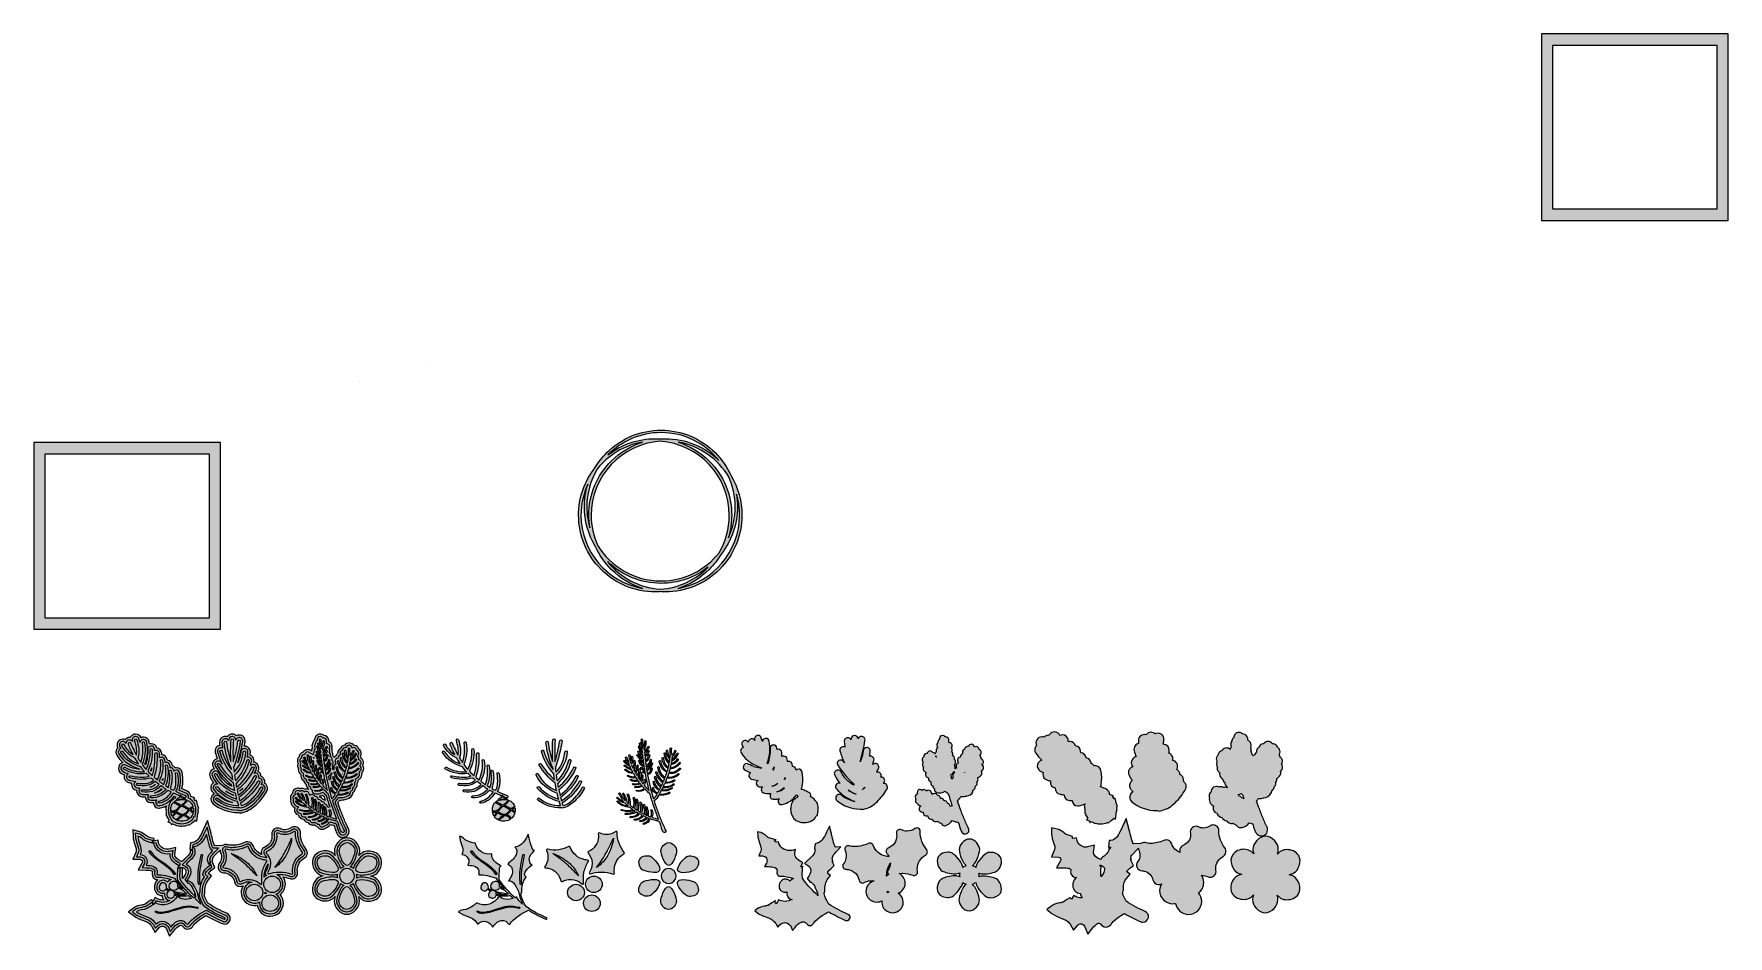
# Model space of a CAD drawing. Header units: inches. Extents: x 792 to 7891, y -1032 to 2748.
import ezdxf

# ---------------------------------------------------------------- set-up
doc = ezdxf.new("R2010")
doc.units = ezdxf.units.IN
doc.header["$MEASUREMENT"] = 0
doc.layers.add('Layer 1', color=7, linetype='Continuous')

# ---------------------------------------------------------------- blocks, each defined once
blk = doc.blocks.new('block 2')
at = {"layer": 'Layer 1', "lineweight": 0}
for points in [[(1982.2, -709.9), (1973.1, -725.7), (1985.1, -749.7), (1995.2, -755.5), (2005.3, -761.3), (2056.3, -773.7), (2065.4, -757.9), (2074.6, -742.1), (2038.3, -704.1), (2028.2, -698.3), (2018.1, -692.4), (1991.4, -694.1), (1982.2, -709.9)], [(2104.1, -640), (2085.8, -640), (2071, -662.4), (2071, -674.1), (2071, -685.7), (2085.8, -736.1), (2104.1, -736.1), (2122.3, -736.1), (2137.1, -685.7), (2137.1, -674.1), (2137.1, -662.4), (2122.3, -640), (2104.1, -640)], [(2225.5, -710.6), (2216.3, -694.8), (2189.6, -693.2), (2179.5, -699), (2169.4, -704.9), (2133.1, -742.9), (2142.3, -758.7), (2151.4, -774.5), (2202.4, -762.1), (2212.5, -756.3), (2222.6, -750.5), (2234.6, -726.4), (2225.5, -710.6)], [(2127, -758.6), (2150.8, -791.3), (2114.4, -827.6), (2081.8, -803.8), (2081.2, -803.4), (2080.7, -802.9), (2080.3, -802.3), (2056.5, -769.6), (2092.8, -733.3), (2125.5, -757.1), (2126.1, -757.5), (2126.6, -758), (2127, -758.6)], [(1981.8, -850.3), (1990.9, -866.1), (2017.7, -867.7), (2027.8, -861.9), (2037.9, -856.1), (2074.1, -818.1), (2065, -802.3), (2055.8, -786.5), (2004.8, -798.8), (1994.7, -804.7), (1984.6, -810.5), (1972.6, -834.5), (1981.8, -850.3)], [(2103.2, -920.9), (2121.4, -920.9), (2136.2, -898.5), (2136.2, -886.9), (2136.2, -875.2), (2121.4, -824.8), (2103.2, -824.8), (2084.9, -824.8), (2070.1, -875.2), (2070.1, -886.9), (2070.1, -898.5), (2084.9, -920.9), (2103.2, -920.9)], [(2225, -851.1), (2234.1, -835.3), (2222.2, -811.3), (2212.1, -805.4), (2202, -799.6), (2150.9, -787.2), (2141.8, -803), (2132.7, -818.9), (2168.9, -856.8), (2179, -862.7), (2189.1, -868.5), (2215.9, -866.9), (2225, -851.1)]]:
    blk.add_open_spline(points, degree=3, knots=[0, 0, 0, 0, 1, 1, 1, 2, 2, 2, 3, 3, 3, 4, 4, 4, 4], dxfattribs=at)
blk = doc.blocks.new('block 4')
at = {"layer": 'Layer 1', "lineweight": 0}
for points, knots in [([(1658.4, -803.7), (1655.9, -805.1), (1652.6, -803.7), (1652, -800.9), (1646.8, -775.4), (1626.6, -753.5), (1599.2, -748.1), (1595.4, -747.4), (1591.4, -747), (1587.4, -746.8), (1583.9, -746.7), (1582, -742.8), (1584.1, -740.1), (1590, -732.6), (1594.6, -723.8), (1596.6, -714.2), (1599.4, -700.1), (1597.5, -686.3), (1592, -674.1), (1590.5, -670.8), (1593.7, -667.5), (1597.2, -668.5), (1625.4, -676.6), (1661.4, -668.7), (1685.7, -657.2), (1688, -656.1), (1690.7, -657.2), (1691.5, -659.5), (1700.3, -685.5), (1722.5, -706.1), (1751.7, -711.9), (1755.8, -712.7), (1759.9, -713.2), (1763.9, -713.4), (1767.2, -713.5), (1769.2, -717.1), (1767.4, -719.8), (1758.6, -733.4), (1751.7, -748.7), (1748.8, -765.6), (1745.7, -784), (1746.1, -799.6), (1747.3, -810.3), (1747.7, -814.2), (1743, -816.5), (1740.2, -813.8), (1731.1, -804.9), (1719.4, -798.5), (1705.9, -795.8), (1684.1, -791.4), (1666.7, -798.9), (1658.4, -803.7)], [0, 0, 0, 0, 1, 1, 1, 2, 2, 2, 3, 3, 3, 4, 4, 4, 5, 5, 5, 6, 6, 6, 7, 7, 7, 8, 8, 8, 9, 9, 9, 10, 10, 10, 11, 11, 11, 12, 12, 12, 13, 13, 13, 14, 14, 14, 15, 15, 15, 16, 16, 16, 17, 17, 17, 17]), ([(1675.3, -729.6), (1684.2, -737.4), (1692.9, -745.5), (1701.2, -753.9), (1709.6, -762.3), (1717.7, -771.1), (1726.1, -780), (1721.3, -768.8), (1714.8, -758.4), (1707.4, -748.7), (1699.9, -739), (1691.5, -730), (1682.1, -722), (1672.9, -713.9), (1662.7, -706.8), (1652, -700.8), (1641.3, -694.7), (1630, -689.7), (1618.1, -686.4), (1628.1, -693.5), (1638, -700.3), (1647.6, -707.4), (1657.1, -714.5), (1666.3, -721.9), (1675.3, -729.6)], [0, 0, 0, 0, 1, 1, 1, 2, 2, 2, 3, 3, 3, 4, 4, 4, 5, 5, 5, 6, 6, 6, 7, 7, 7, 8, 8, 8, 8])]:
    blk.add_open_spline(points, degree=3, knots=knots, dxfattribs=at)
blk = doc.blocks.new('block 5')
at = {"layer": 'Layer 1', "lineweight": 0}
for points, knots in [([(1915.9, -687.5), (1891.8, -701), (1875.6, -726.6), (1875.6, -755.8), (1875.6, -759.9), (1876, -763.9), (1876.6, -767.9), (1877.1, -771.1), (1873.9, -773.7), (1870.8, -772.5), (1855.5, -766.7), (1838.9, -763), (1821.5, -763.6), (1802.6, -764.2), (1787.1, -767.8), (1776.6, -771), (1772.9, -772.2), (1769.6, -768.1), (1771.8, -764.8), (1778.8, -754.3), (1782.9, -741.8), (1782.9, -728.3), (1782.9, -706.3), (1772.1, -691.1), (1765.7, -684), (1763.7, -681.9), (1764.5, -678.5), (1767.2, -677.3), (1791.6, -667.2), (1809.4, -643.5), (1809.4, -616), (1809.4, -612.2), (1809, -608.2), (1808.3, -604.4), (1807.7, -601), (1811.3, -598.4), (1814.4, -599.9), (1823, -604), (1832.7, -606.7), (1842.7, -606.7), (1857.2, -606.7), (1870.7, -602.2), (1881.7, -594.4), (1884.7, -592.4), (1888.7, -594.8), (1888.4, -598.3), (1885.8, -627.1), (1900.8, -660.3), (1917.2, -681.4), (1918.7, -683.3), (1918.1, -686.2), (1915.9, -687.5)], [0, 0, 0, 0, 1, 1, 1, 2, 2, 2, 3, 3, 3, 4, 4, 4, 5, 5, 5, 6, 6, 6, 7, 7, 7, 8, 8, 8, 9, 9, 9, 10, 10, 10, 11, 11, 11, 12, 12, 12, 13, 13, 13, 14, 14, 14, 15, 15, 15, 16, 16, 16, 17, 17, 17, 17]), ([(1871.8, -621.4), (1866.9, -632.5), (1862.3, -643.5), (1857.2, -654.2), (1852.2, -664.9), (1846.8, -675.3), (1841, -685.6), (1835.2, -695.8), (1829.1, -705.8), (1822.5, -715.7), (1815.9, -725.5), (1808.9, -735.1), (1801.8, -745.1), (1811.9, -738.1), (1820.9, -729.7), (1828.9, -720.4), (1836.9, -711.2), (1844.1, -701.2), (1850.1, -690.5), (1856.1, -679.9), (1861, -668.6), (1864.7, -657), (1868.5, -645.5), (1871.1, -633.5), (1871.8, -621.4)], [0, 0, 0, 0, 1, 1, 1, 2, 2, 2, 3, 3, 3, 4, 4, 4, 5, 5, 5, 6, 6, 6, 7, 7, 7, 8, 8, 8, 8])]:
    blk.add_open_spline(points, degree=3, knots=knots, dxfattribs=at)
blk = doc.blocks.new('block 3')
at = {"layer": 'Layer 1', "lineweight": 0}
for points in [[(1790.3, -780.5), (1770.9, -780.5), (1755.2, -795.9), (1755.2, -815), (1755.2, -834), (1770.9, -849.5), (1790.3, -849.5), (1809.7, -849.5), (1825.4, -834), (1825.4, -815), (1825.4, -795.9), (1809.7, -780.5), (1790.3, -780.5)], [(1715.4, -815), (1696, -815), (1680.3, -830.4), (1680.3, -849.5), (1680.3, -868.5), (1696, -883.9), (1715.4, -883.9), (1734.8, -883.9), (1750.5, -868.5), (1750.5, -849.5), (1750.5, -830.4), (1734.8, -815), (1715.4, -815)], [(1782, -859.9), (1762.6, -859.9), (1746.9, -875.3), (1746.9, -894.4), (1746.9, -913.4), (1762.6, -928.9), (1782, -928.9), (1801.4, -928.9), (1817.1, -913.4), (1817.1, -894.4), (1817.1, -875.3), (1801.4, -859.9), (1782, -859.9)]]:
    blk.add_open_spline(points, degree=3, knots=[0, 0, 0, 0, 1, 1, 1, 2, 2, 2, 3, 3, 3, 4, 4, 4, 4], dxfattribs=at)
at = {"layer": 'Layer 1'}
for name in ['block 5', 'block 4']:
    blk.add_blockref(name, (0, 0), dxfattribs=at)
blk = doc.blocks.new('block 6')
at = {"layer": 'Layer 1', "lineweight": 0}
for points, knots in [([(1589.2, -961.4), (1563.9, -951.1), (1539.7, -938.5), (1516.8, -923.9), (1494.1, -928.5), (1447.4, -966.4), (1441.4, -978.4), (1440.7, -979.8), (1440, -981.4), (1438.6, -982.2), (1434.9, -984.4), (1430.9, -979.4), (1428, -975.9), (1419.7, -966), (1404.4, -964.9), (1393.2, -969.9), (1381.9, -974.9), (1373.6, -984.6), (1365.7, -994.1), (1360.7, -982.2), (1349.5, -973), (1337, -970.6), (1324.5, -968.1), (1311.2, -972.7), (1303.2, -982), (1301.7, -979.4), (1300.2, -977), (1298.5, -974.7), (1278.5, -947.7), (1245.7, -949.4), (1221.1, -930.4), (1233.1, -921.4), (1250.7, -922.8), (1264.6, -917), (1268.2, -915.5), (1300.9, -893.7), (1299.2, -892.7), (1331.8, -911.4), (1377.2, -897.4), (1391.7, -864.2), (1406.9, -880.8), (1431.1, -881.2), (1452.5, -874.4), (1448.4, -870.7), (1444.4, -866.8), (1440.5, -862.9), (1439.7, -863.4), (1438.7, -863.4), (1438, -862.5), (1438, -862.4), (1437.9, -862.4), (1437.9, -862.4), (1418.9, -864.4), (1399.7, -864), (1380.8, -861.2), (1380.5, -863.8), (1379.8, -866.3), (1378, -868.3), (1376.1, -870.3), (1373.4, -871.3), (1370.6, -872), (1365.7, -873.2), (1360.3, -873.4), (1355.8, -871), (1346.8, -866.3), (1345.8, -852.4), (1353.6, -845.6), (1355.2, -844.1), (1357.1, -843.1), (1359.2, -842.4), (1354.4, -840.4), (1349.6, -838.2), (1344.9, -836), (1340.4, -842.7), (1331.9, -844.2), (1324.6, -841), (1322.4, -840), (1320.3, -838.7), (1318.9, -836.7), (1317, -834.1), (1316.6, -830.8), (1316.6, -827.6), (1316.3, -816.7), (1325.1, -805.7), (1337.1, -808.6), (1339.8, -809.3), (1342, -810.6), (1343.7, -812.5), (1348.3, -817.5), (1349.2, -826.1), (1346.8, -832.5), (1353.4, -835.6), (1360.1, -838.6), (1366.9, -841.3), (1367.3, -841.3), (1367.6, -841.3), (1368, -841.3), (1371.1, -841.6), (1374.2, -842.7), (1376.6, -844.7), (1379.9, -845.8), (1383.1, -846.8), (1386.5, -847.7), (1401.7, -851.7), (1417.4, -853.9), (1433, -856.3), (1422.4, -844.3), (1409.1, -834.9), (1394.2, -829), (1393.7, -830.9), (1392.8, -832.7), (1391.5, -834.2), (1389.3, -836.5), (1386.2, -837.7), (1383.1, -838.5), (1377.4, -839.9), (1371.2, -840.1), (1366.1, -837.4), (1355.7, -831.9), (1354.6, -816), (1363.6, -808.2), (1368, -804.3), (1374.2, -802.8), (1380, -803.3), (1384.3, -803.7), (1388.6, -805.3), (1391.3, -808.5), (1394.4, -812.2), (1395, -817.2), (1395, -821.9), (1395, -823), (1394.9, -824), (1394.9, -825), (1401.9, -827.8), (1408.6, -831.2), (1414.8, -835.3), (1402.6, -821), (1391.3, -805.9), (1381, -790.1), (1360.5, -780.6), (1323.1, -773.4), (1313.6, -775.3), (1312.3, -775.6), (1310.9, -775.9), (1309.6, -775.5), (1306.1, -774.2), (1307.3, -769.2), (1308, -765.6), (1310.1, -755.5), (1302.7, -745.3), (1293.3, -740.8), (1283.9, -736.2), (1273.1, -735.9), (1262.6, -735.6), (1267.8, -726.6), (1267.8, -714.9), (1262.7, -705.8), (1257.6, -696.8), (1247.5, -690.7), (1237, -690.3), (1237.9, -688.1), (1238.7, -685.9), (1239.3, -683.8), (1246.5, -657.7), (1227.7, -637.9), (1227.1, -613), (1239.5, -616), (1248.1, -627.7), (1259.3, -633.6), (1262.2, -635.1), (1294.3, -644.8), (1294, -643.2), (1299.1, -673), (1332.8, -694.5), (1362.6, -687), (1358.9, -709.8), (1380.6, -728.6), (1402, -737.4), (1392.4, -733.4), (1393.5, -782.1), (1394.3, -797.3), (1413.3, -824.4), (1435.4, -849.5), (1460, -871.8), (1463.2, -870.5), (1466.3, -869), (1469.3, -867.5), (1463, -870.8), (1476.4, -884.6), (1491.8, -897.8), (1484, -882.9), (1478.7, -867), (1476, -850.6), (1475.9, -850.1), (1475.7, -849.4), (1475.3, -848.5), (1470.3, -834.8), (1452.8, -792.2), (1432.3, -801.4), (1441.2, -789.8), (1448.7, -777.1), (1449.1, -762.2), (1449.4, -747.3), (1443.1, -736.8), (1429.9, -730.2), (1442, -717.6), (1456.2, -708.3), (1464.3, -691.6), (1467.7, -684.6), (1469.4, -663.1), (1458.8, -659.4), (1490, -654.7), (1502.6, -631.5), (1514.8, -605.4), (1518.3, -618.7), (1528.5, -674.4), (1541.5, -674), (1531.4, -684.5), (1521.9, -692.8), (1519.5, -709.1), (1519, -712.3), (1522.3, -735.7), (1531.7, -733.5), (1518.8, -743.2), (1485.8, -770.1), (1507.2, -784.5), (1493.3, -801.3), (1488.5, -819), (1488.5, -840.3), (1488.5, -844.1), (1489.2, -848.2), (1487, -851.4), (1486.2, -852.7), (1485.1, -853.8), (1483.8, -854.5), (1487.7, -873.5), (1495.1, -891.8), (1506, -908.3), (1532.8, -926.9), (1561.6, -942.6), (1592, -955), (1596.2, -956.7), (1593.3, -963.1), (1589.2, -961.4)], [0, 0, 0, 0, 1, 1, 1, 2, 2, 2, 3, 3, 3, 4, 4, 4, 5, 5, 5, 6, 6, 6, 7, 7, 7, 8, 8, 8, 9, 9, 9, 10, 10, 10, 11, 11, 11, 12, 12, 12, 13, 13, 13, 14, 14, 14, 15, 15, 15, 16, 16, 16, 17, 17, 17, 18, 18, 18, 19, 19, 19, 20, 20, 20, 21, 21, 21, 22, 22, 22, 23, 23, 23, 24, 24, 24, 25, 25, 25, 26, 26, 26, 27, 27, 27, 28, 28, 28, 29, 29, 29, 30, 30, 30, 31, 31, 31, 32, 32, 32, 33, 33, 33, 34, 34, 34, 35, 35, 35, 36, 36, 36, 37, 37, 37, 38, 38, 38, 39, 39, 39, 40, 40, 40, 41, 41, 41, 42, 42, 42, 43, 43, 43, 44, 44, 44, 45, 45, 45, 46, 46, 46, 47, 47, 47, 48, 48, 48, 49, 49, 49, 50, 50, 50, 51, 51, 51, 52, 52, 52, 53, 53, 53, 54, 54, 54, 55, 55, 55, 56, 56, 56, 57, 57, 57, 58, 58, 58, 59, 59, 59, 60, 60, 60, 61, 61, 61, 62, 62, 62, 63, 63, 63, 64, 64, 64, 65, 65, 65, 66, 66, 66, 67, 67, 67, 68, 68, 68, 69, 69, 69, 70, 70, 70, 71, 71, 71, 72, 72, 72, 73, 73, 73, 74, 74, 74, 75, 75, 75, 76, 76, 76, 77, 77, 77, 78, 78, 78, 79, 79, 79, 80, 80, 80, 81, 81, 81, 81]), ([(1372.4, -764.3), (1373.1, -764.4), (1373.7, -764.9), (1374.2, -765.7), (1375.7, -768.3), (1377.3, -771), (1378.9, -773.6), (1380.9, -776), (1385.3, -773), (1383.4, -770), (1358.6, -728.3), (1305.2, -716.2), (1279.5, -675.5), (1277.5, -672.3), (1272.4, -675.4), (1274.5, -678.6), (1298.3, -716.3), (1345.8, -729.6), (1372.4, -764.3)], [0, 0, 0, 0, 1, 1, 1, 2, 2, 2, 3, 3, 3, 4, 4, 4, 5, 5, 5, 6, 6, 6, 6]), ([(1480.7, -807.1), (1481.2, -807.8), (1481.5, -808.7), (1481.4, -809.7), (1481.4, -810.4), (1481.4, -811), (1481.3, -811.7), (1481.4, -812.6), (1481.5, -813.6), (1481.7, -814.5), (1482.3, -818.2), (1488.2, -818), (1487.6, -814.3), (1480.8, -773.1), (1490.6, -733.7), (1498.4, -693.3), (1499.1, -689.6), (1493.4, -688.2), (1492.7, -691.9), (1485.2, -730.5), (1476, -768), (1480.7, -807.1)], [0, 0, 0, 0, 1, 1, 1, 2, 2, 2, 3, 3, 3, 4, 4, 4, 5, 5, 5, 6, 6, 6, 7, 7, 7, 7]), ([(1426.6, -859.3), (1412.5, -857.2), (1398.4, -855), (1384.7, -851.3), (1383.1, -850.9), (1381.6, -850.4), (1380, -849.9), (1380.8, -852.2), (1381, -854.8), (1381, -857.2), (1396.1, -859.5), (1411.3, -860.2), (1426.6, -859.3)], [0, 0, 0, 0, 1, 1, 1, 2, 2, 2, 3, 3, 3, 4, 4, 4, 4]), ([(1478.5, -911.1), (1461.6, -909), (1446.1, -903.6), (1428.9, -906.1), (1412.7, -908.5), (1397.1, -914.7), (1381.3, -919), (1360.3, -924.7), (1325.1, -939.1), (1304.7, -927.1), (1301.5, -925.2), (1298.6, -930.4), (1301.9, -932.3), (1320.5, -943.2), (1349.7, -933.4), (1369, -928.3), (1382.9, -924.7), (1396.6, -920.5), (1410.3, -916.5), (1422.8, -912.8), (1435.3, -910.1), (1448.4, -911.6), (1458.1, -912.8), (1467.6, -915.6), (1477.3, -916.8), (1481.1, -917.2), (1482.2, -911.5), (1478.5, -911.1)], [0, 0, 0, 0, 1, 1, 1, 2, 2, 2, 3, 3, 3, 4, 4, 4, 5, 5, 5, 6, 6, 6, 7, 7, 7, 8, 8, 8, 9, 9, 9, 9])]:
    blk.add_open_spline(points, degree=3, knots=knots, dxfattribs=at)
blk = doc.blocks.new('block 9')
at = {"layer": 'Layer 1', "lineweight": 0}
blk.add_open_spline([(1426.7, -443.3), (1413.1, -436.8), (1398.9, -431.8), (1385.4, -425.1), (1391.1, -418), (1393.4, -408.3), (1394.6, -399.6), (1397, -382.6), (1396.7, -366.9), (1393.2, -350.5), (1392, -344.8), (1383.6, -345.9), (1384.5, -351.9), (1386.5, -365.7), (1388.1, -377.2), (1386.6, -391.9), (1385.7, -400.7), (1385.3, -414.5), (1376.8, -420.8), (1376.8, -420.8), (1376.7, -421), (1376.6, -421), (1371.9, -418.7), (1367.2, -416.3), (1362.6, -413.8), (1370.5, -388.7), (1373.3, -365.5), (1367.5, -339.7), (1366.2, -333.7), (1358.1, -337.1), (1359.2, -342.9), (1363.3, -365.7), (1362.1, -387), (1354.9, -409.3), (1351.1, -407), (1347.3, -404.7), (1343.6, -402.2), (1353.3, -374.4), (1356.8, -347.5), (1351.9, -318.6), (1350.9, -312.7), (1342.1, -313.2), (1343, -319.3), (1346.7, -346.5), (1344.9, -371), (1336, -397.1), (1329.4, -392.5), (1322.8, -387.8), (1316.5, -382.8), (1330.4, -354.9), (1335.7, -327.4), (1331, -296.8), (1330, -290.8), (1321.2, -291.3), (1322, -297.4), (1325.6, -326), (1322, -351.1), (1309.2, -377.2), (1304.6, -373.5), (1300, -369.9), (1295.5, -366.1), (1305.6, -333.5), (1310.2, -302), (1307.6, -268.1), (1307.1, -262.1), (1298.3, -262.7), (1298.6, -268.8), (1300.2, -300.2), (1297.4, -329.5), (1288.1, -359.7), (1281.6, -353.8), (1275.2, -347.8), (1269.2, -341.5), (1282.1, -312.4), (1289.9, -282.1), (1287.5, -250.3), (1287.1, -244.1), (1278.3, -244.8), (1278.6, -251), (1279.9, -279.9), (1274.1, -307.8), (1262.7, -334.6), (1256.6, -327.8), (1250.8, -320.8), (1245.5, -313.3), (1257.5, -282.7), (1260.7, -253.9), (1255, -221.5), (1253.9, -215.6), (1245.5, -218.5), (1246.4, -224.4), (1250.6, -252.1), (1249.1, -278.1), (1239.6, -304.8), (1235.3, -298.3), (1231.2, -291.6), (1227.3, -284.8), (1227.3, -284.8), (1227.4, -284.7), (1227.4, -284.7), (1235, -258.7), (1230.5, -234.3), (1222.4, -209.3), (1220.5, -203.3), (1212.2, -205.9), (1213.9, -212), (1219.7, -232.4), (1224.9, -252.6), (1221.2, -274.1), (1211.9, -257.6), (1204.6, -240.3), (1196.8, -223), (1194, -216.6), (1185.3, -221.6), (1187.6, -228), (1193, -242.7), (1200.3, -257.4), (1207.4, -271.6), (1190.2, -260.7), (1178.2, -246.9), (1168.3, -229.2), (1165.4, -223.8), (1158, -228.7), (1160.8, -234.1), (1173.1, -258), (1191.1, -274.3), (1215.4, -286), (1220.3, -294.4), (1225.2, -302.6), (1230.5, -310.7), (1202.4, -299.1), (1180, -284.5), (1163.6, -258.5), (1160.3, -253.4), (1152.9, -258.4), (1156, -263.4), (1175.5, -295.4), (1204.8, -311.2), (1239.4, -323.6), (1244.6, -330.4), (1250.1, -337), (1255.8, -343.3), (1225.5, -345.9), (1199.3, -339.1), (1172.7, -324.8), (1167.3, -321.9), (1163.4, -329.9), (1168.8, -332.9), (1198.6, -349.9), (1228.4, -355.7), (1262.7, -351.2), (1262.9, -351.2), (1263.1, -351.1), (1263.2, -351.1), (1267.2, -355), (1271.2, -359), (1275.3, -362.7), (1248.1, -368.5), (1222.1, -366.7), (1195.4, -360.3), (1189.3, -358.8), (1187.8, -367.5), (1193.8, -369.1), (1223.6, -377.2), (1253, -377.3), (1283.3, -369.9), (1283.8, -370.3), (1284.3, -370.8), (1284.8, -371.2), (1287.6, -373.6), (1290.5, -376), (1293.4, -378.4), (1273.9, -395.7), (1250.9, -394.2), (1226.8, -391.9), (1220.6, -391.3), (1218.7, -399.9), (1225, -400.7), (1253, -404.3), (1278.5, -404), (1300.5, -384), (1306.1, -388.3), (1311.6, -392.8), (1317.3, -397), (1297.1, -416.7), (1274.7, -423.2), (1247.2, -418.7), (1241, -417.7), (1239.4, -426.4), (1245.6, -427.6), (1276.5, -433.4), (1302.3, -424.8), (1324.7, -402.5), (1327.5, -404.3), (1330.1, -406.3), (1332.9, -408.2), (1335.8, -411.5), (1341.8, -416.2), (1346.2, -416.8), (1328.9, -432.9), (1308, -444.7), (1284.4, -443.8), (1277.8, -443.6), (1276.3, -452.2), (1282.9, -452.6), (1310.6, -454.7), (1334.2, -440.5), (1354, -421.5), (1354, -421.4), (1354, -421.4), (1354, -421.4), (1358.5, -423.9), (1363.1, -426.3), (1367.6, -428.6), (1355.3, -448.9), (1338.8, -461), (1316.2, -466.9), (1310.2, -468.5), (1311.3, -477.1), (1317.3, -475.8), (1343.5, -470), (1361.6, -455.4), (1375.5, -432.6), (1390.9, -439.6), (1406.4, -446.7), (1422.1, -452.8), (1428.3, -455.2), (1432.8, -446.2), (1426.7, -443.3)], degree=3, knots=[0, 0, 0, 0, 1, 1, 1, 2, 2, 2, 3, 3, 3, 4, 4, 4, 5, 5, 5, 6, 6, 6, 7, 7, 7, 8, 8, 8, 9, 9, 9, 10, 10, 10, 11, 11, 11, 12, 12, 12, 13, 13, 13, 14, 14, 14, 15, 15, 15, 16, 16, 16, 17, 17, 17, 18, 18, 18, 19, 19, 19, 20, 20, 20, 21, 21, 21, 22, 22, 22, 23, 23, 23, 24, 24, 24, 25, 25, 25, 26, 26, 26, 27, 27, 27, 28, 28, 28, 29, 29, 29, 30, 30, 30, 31, 31, 31, 32, 32, 32, 33, 33, 33, 34, 34, 34, 35, 35, 35, 36, 36, 36, 37, 37, 37, 38, 38, 38, 39, 39, 39, 40, 40, 40, 41, 41, 41, 42, 42, 42, 43, 43, 43, 44, 44, 44, 45, 45, 45, 46, 46, 46, 47, 47, 47, 48, 48, 48, 49, 49, 49, 50, 50, 50, 51, 51, 51, 52, 52, 52, 53, 53, 53, 54, 54, 54, 55, 55, 55, 56, 56, 56, 57, 57, 57, 58, 58, 58, 59, 59, 59, 60, 60, 60, 61, 61, 61, 62, 62, 62, 63, 63, 63, 64, 64, 64, 65, 65, 65, 66, 66, 66, 67, 67, 67, 68, 68, 68, 69, 69, 69, 70, 70, 70, 71, 71, 71, 72, 72, 72, 73, 73, 73, 74, 74, 74, 75, 75, 75, 76, 76, 76, 76], dxfattribs=at)
blk = doc.blocks.new('block 8')
at = {"layer": 'Layer 1'}
blk.add_blockref('block 9', (0, 0), dxfattribs=at)
blk = doc.blocks.new('block 13')
at = {"layer": 'Layer 1', "lineweight": 0}
blk.add_open_spline([(1420.7, -526.7), (1419.7, -527.1), (1418.7, -527.4), (1417.7, -527.4), (1417.2, -527.5), (1416.7, -527.5), (1416.3, -527.4), (1407.8, -533.9), (1399.5, -540.5), (1391.3, -547.2), (1407.7, -554), (1427.9, -551.8), (1442.2, -541.3), (1436.3, -534.8), (1429, -529.8), (1420.7, -526.7)], degree=3, knots=[0, 0, 0, 0, 1, 1, 1, 2, 2, 2, 3, 3, 3, 4, 4, 4, 5, 5, 5, 5], dxfattribs=at)
blk = doc.blocks.new('block 14')
at = {"layer": 'Layer 1', "lineweight": 0}
blk.add_open_spline([(1380.6, -507.7), (1387.8, -506.3), (1390.9, -501.2), (1395.2, -495.9), (1396.7, -494), (1398.3, -492.2), (1400, -490.4), (1400.9, -489.5), (1401.8, -488.7), (1402.7, -487.8), (1403, -487.5), (1404, -486.9), (1404.1, -486.5), (1404.3, -485.9), (1402.2, -485.3), (1401.6, -485), (1400.3, -484.3), (1398.9, -483.6), (1397.5, -482.9), (1394.8, -481.5), (1392.1, -480.1), (1389.5, -478.7), (1385, -476.4), (1380.6, -474.1), (1376.2, -471.7), (1371.4, -476.9), (1367.9, -483.4), (1366.4, -491.1), (1365.2, -496.8), (1364.8, -502.7), (1365.3, -508.5), (1370.5, -508.7), (1375.7, -508.6), (1380.6, -507.7)], degree=3, knots=[0, 0, 0, 0, 1, 1, 1, 2, 2, 2, 3, 3, 3, 4, 4, 4, 5, 5, 5, 6, 6, 6, 7, 7, 7, 8, 8, 8, 9, 9, 9, 10, 10, 10, 11, 11, 11, 11], dxfattribs=at)
blk = doc.blocks.new('block 15')
at = {"layer": 'Layer 1', "lineweight": 0}
blk.add_open_spline([(1431.2, -518.4), (1429.4, -520.1), (1427.3, -522.3), (1425.1, -524.1), (1432.9, -527.5), (1439.7, -532.5), (1445.4, -538.8), (1446.7, -537.6), (1448, -536.4), (1449.2, -535.1), (1454, -529.8), (1457.3, -523.4), (1459.1, -516.8), (1454, -512.3), (1448.8, -507.8), (1443.5, -503.4), (1439.9, -508.8), (1435.9, -513.8), (1431.2, -518.4)], degree=3, knots=[0, 0, 0, 0, 1, 1, 1, 2, 2, 2, 3, 3, 3, 4, 4, 4, 5, 5, 5, 6, 6, 6, 6], dxfattribs=at)
blk = doc.blocks.new('block 16')
at = {"layer": 'Layer 1', "lineweight": 0}
blk.add_open_spline([(1420.7, -491.5), (1418.3, -490.2), (1415.8, -489.1), (1413.2, -488.3), (1412.1, -487.9), (1410.7, -487.4), (1409.5, -487.8), (1408.2, -488.1), (1407.3, -489.1), (1406.4, -490), (1405, -491.2), (1403.7, -492.6), (1402.5, -493.9), (1400, -496.5), (1397.7, -499.3), (1395.6, -502.1), (1394.5, -503.5), (1393.3, -504.9), (1392.1, -506.2), (1391.5, -506.8), (1390.8, -507.4), (1390.1, -507.9), (1389.6, -508.3), (1388.5, -508.8), (1388.1, -509.2), (1386.8, -510.9), (1392.4, -513.7), (1393.4, -514.4), (1395.6, -515.7), (1397.9, -517), (1400.2, -518.1), (1404.7, -520.2), (1409.5, -521.9), (1414.4, -522.8), (1416.3, -523.2), (1418.2, -522.9), (1420, -522.2), (1423.1, -521), (1425.9, -518.6), (1428.1, -516.5), (1432.2, -512.6), (1435.5, -508.1), (1438.6, -503.5), (1439, -502.9), (1439.4, -502.3), (1439.8, -501.7), (1438, -501.2), (1436.3, -500.6), (1434.6, -499.8), (1429.7, -497.4), (1425.4, -494.2), (1420.7, -491.5)], degree=3, knots=[0, 0, 0, 0, 1, 1, 1, 2, 2, 2, 3, 3, 3, 4, 4, 4, 5, 5, 5, 6, 6, 6, 7, 7, 7, 8, 8, 8, 9, 9, 9, 10, 10, 10, 11, 11, 11, 12, 12, 12, 13, 13, 13, 14, 14, 14, 15, 15, 15, 16, 16, 16, 17, 17, 17, 17], dxfattribs=at)
blk = doc.blocks.new('block 17')
at = {"layer": 'Layer 1', "lineweight": 0}
blk.add_open_spline([(1381.8, -514.7), (1382.1, -514.2), (1384.1, -512), (1383.8, -511.6), (1383.4, -510.8), (1381.6, -511.7), (1381.1, -511.8), (1379.5, -512.1), (1377.9, -512.2), (1376.2, -512.3), (1373, -512.4), (1369.8, -512.2), (1366.6, -512.1), (1366.3, -512), (1366, -512), (1365.6, -512), (1366.4, -518.2), (1368.2, -524.2), (1371.2, -529.5), (1372.9, -527.3), (1374.5, -525.1), (1376.2, -522.9), (1378.1, -520.2), (1380, -517.4), (1381.8, -514.7)], degree=3, knots=[0, 0, 0, 0, 1, 1, 1, 2, 2, 2, 3, 3, 3, 4, 4, 4, 5, 5, 5, 6, 6, 6, 7, 7, 7, 8, 8, 8, 8], dxfattribs=at)
blk = doc.blocks.new('block 18')
at = {"layer": 'Layer 1', "lineweight": 0}
blk.add_open_spline([(1400.2, -522.1), (1395.4, -520.2), (1390.8, -517.8), (1386.7, -514.7), (1382.6, -521), (1378.1, -527.2), (1373.5, -533.2), (1376.9, -538.1), (1381.4, -542.3), (1387.2, -545.3), (1395, -538.9), (1402.9, -532.6), (1410.9, -526.4), (1407.1, -525.3), (1403.4, -523.4), (1400.2, -522.1)], degree=3, knots=[0, 0, 0, 0, 1, 1, 1, 2, 2, 2, 3, 3, 3, 4, 4, 4, 5, 5, 5, 5], dxfattribs=at)
blk = doc.blocks.new('block 19')
at = {"layer": 'Layer 1', "lineweight": 0}
blk.add_open_spline([(1398.4, -478.7), (1399.9, -479.5), (1401.5, -480.3), (1403.1, -481.1), (1406.2, -482.8), (1406.7, -483.6), (1409.9, -482.7), (1416.4, -480.8), (1423.2, -471.8), (1427.7, -467), (1429.3, -465.3), (1430.8, -463.7), (1432.3, -462), (1415.3, -455.6), (1392.7, -457.6), (1379.3, -468.8), (1381.8, -470), (1384.3, -471.3), (1386.7, -472.6), (1390.6, -474.6), (1394.5, -476.7), (1398.4, -478.7)], degree=3, knots=[0, 0, 0, 0, 1, 1, 1, 2, 2, 2, 3, 3, 3, 4, 4, 4, 5, 5, 5, 6, 6, 6, 7, 7, 7, 7], dxfattribs=at)
blk = doc.blocks.new('block 20')
at = {"layer": 'Layer 1', "lineweight": 0}
blk.add_open_spline([(1446.8, -500.8), (1451.3, -504.6), (1455.7, -508.4), (1460.1, -512.2), (1461.2, -505.9), (1461, -499.5), (1459.5, -493.3), (1456.6, -495.1), (1453.6, -496.8), (1450.7, -498.6), (1449.3, -499.4), (1448.1, -500.2), (1446.8, -500.8)], degree=3, knots=[0, 0, 0, 0, 1, 1, 1, 2, 2, 2, 3, 3, 3, 4, 4, 4, 4], dxfattribs=at)
blk = doc.blocks.new('block 21')
at = {"layer": 'Layer 1', "lineweight": 0}
blk.add_open_spline([(1427.4, -473.2), (1424.1, -476.6), (1420.6, -479.8), (1417, -483), (1416.5, -483.4), (1415.9, -484), (1415.3, -484.6), (1422.4, -486.8), (1428.4, -491.3), (1435, -495), (1436.6, -495.9), (1438.2, -496.9), (1440.1, -497.4), (1444.6, -498.6), (1448.1, -495.3), (1451.7, -493.2), (1454, -491.9), (1456.2, -490.5), (1458.4, -489.2), (1455.5, -480.7), (1450.2, -472.9), (1442.4, -467.3), (1440.5, -465.9), (1438.4, -464.7), (1436.2, -463.6), (1433.4, -466.9), (1430.5, -470.1), (1427.4, -473.2)], degree=3, knots=[0, 0, 0, 0, 1, 1, 1, 2, 2, 2, 3, 3, 3, 4, 4, 4, 5, 5, 5, 6, 6, 6, 7, 7, 7, 8, 8, 8, 9, 9, 9, 9], dxfattribs=at)
blk = doc.blocks.new('block 12')
at = {"layer": 'Layer 1'}
for name in ['block 14', 'block 19', 'block 16', 'block 21', 'block 20', 'block 17', 'block 18', 'block 13', 'block 15']:
    blk.add_blockref(name, (0, 0), dxfattribs=at)
blk = doc.blocks.new('block 22')
at = {"layer": 'Layer 1', "lineweight": 0}
blk.add_open_spline([(1419.7, -452.3), (1417.2, -451.6), (1413.5, -452.9), (1411.3, -452), (1409.3, -451.2), (1409.2, -446.1), (1408.1, -444), (1407.6, -443.2), (1407.1, -442.4), (1406.3, -441.9), (1405.2, -441.2), (1402.6, -441.1), (1401.9, -442.5), (1401.7, -443), (1401.9, -443.6), (1402.1, -444.1), (1402.5, -445.5), (1403.5, -447.9), (1403.6, -449.9), (1403.6, -450.3), (1403.6, -450.8), (1403.5, -451.3), (1403.5, -451.5), (1403.4, -451.7), (1403.3, -451.9), (1402.5, -453.5), (1400, -453.2), (1398.1, -453.5), (1394.1, -454.1), (1390.8, -457), (1389.8, -460.9), (1389.5, -462), (1389.3, -463.2), (1389.4, -464.1), (1389.4, -464.1), (1413.7, -460.8), (1425.8, -461.2), (1425.8, -461.2), (1426, -454), (1419.7, -452.3)], degree=3, knots=[0, 0, 0, 0, 1, 1, 1, 2, 2, 2, 3, 3, 3, 4, 4, 4, 5, 5, 5, 6, 6, 6, 7, 7, 7, 8, 8, 8, 9, 9, 9, 10, 10, 10, 11, 11, 11, 12, 12, 12, 13, 13, 13, 13], dxfattribs=at)
blk = doc.blocks.new('block 11')
at = {"layer": 'Layer 1'}
for name in ['block 12', 'block 22']:
    blk.add_blockref(name, (0, 0), dxfattribs=at)
blk = doc.blocks.new('block 10')
at = {"layer": 'Layer 1'}
blk.add_blockref('block 11', (0, 0), dxfattribs=at)
blk = doc.blocks.new('block 7')
at = {"layer": 'Layer 1'}
for name in ['block 8', 'block 10']:
    blk.add_blockref(name, (0, 0), dxfattribs=at)
blk = doc.blocks.new('block 23')
at = {"layer": 'Layer 1', "lineweight": 0}
for points in [[(3330.2, -709.9), (3321.1, -725.7), (3333.1, -749.7), (3343.2, -755.5), (3353.3, -761.3), (3404.3, -773.7), (3413.4, -757.9), (3422.6, -742.1), (3386.3, -704.1), (3376.2, -698.3), (3366.1, -692.4), (3339.4, -694.1), (3330.2, -709.9)], [(3452.1, -640), (3433.8, -640), (3419, -662.4), (3419, -674.1), (3419, -685.7), (3433.8, -736.1), (3452.1, -736.1), (3470.3, -736.1), (3485.1, -685.7), (3485.1, -674.1), (3485.1, -662.4), (3470.3, -640), (3452.1, -640)], [(3573.5, -710.6), (3564.3, -694.8), (3537.6, -693.2), (3527.5, -699), (3517.4, -704.9), (3481.1, -742.9), (3490.3, -758.7), (3499.4, -774.5), (3550.4, -762.1), (3560.5, -756.3), (3570.6, -750.5), (3582.6, -726.4), (3573.5, -710.6)], [(3475, -758.6), (3498.8, -791.3), (3462.4, -827.6), (3429.8, -803.8), (3429.2, -803.4), (3428.7, -802.9), (3428.3, -802.3), (3404.5, -769.6), (3440.8, -733.3), (3473.5, -757.1), (3474.1, -757.5), (3474.6, -758), (3475, -758.6)], [(3329.8, -850.3), (3338.9, -866.1), (3365.7, -867.7), (3375.8, -861.9), (3385.9, -856.1), (3422.1, -818.1), (3413, -802.3), (3403.8, -786.5), (3352.8, -798.8), (3342.7, -804.7), (3332.6, -810.5), (3320.6, -834.5), (3329.8, -850.3)], [(3451.2, -920.9), (3469.4, -920.9), (3484.2, -898.5), (3484.2, -886.9), (3484.2, -875.2), (3469.4, -824.8), (3451.2, -824.8), (3432.9, -824.8), (3418.1, -875.2), (3418.1, -886.9), (3418.1, -898.5), (3432.9, -920.9), (3451.2, -920.9)], [(3573, -851.1), (3582.1, -835.3), (3570.2, -811.3), (3560.1, -805.4), (3550, -799.6), (3498.9, -787.2), (3489.8, -803), (3480.7, -818.9), (3516.9, -856.8), (3527, -862.7), (3537.1, -868.5), (3563.9, -866.9), (3573, -851.1)]]:
    blk.add_open_spline(points, degree=3, knots=[0, 0, 0, 0, 1, 1, 1, 2, 2, 2, 3, 3, 3, 4, 4, 4, 4], dxfattribs=at)
blk = doc.blocks.new('block 25')
at = {"layer": 'Layer 1', "lineweight": 0}
for points, knots in [([(3006.4, -803.7), (3003.9, -805.1), (3000.6, -803.7), (3000, -800.9), (2994.8, -775.4), (2974.6, -753.5), (2947.2, -748.1), (2943.4, -747.4), (2939.4, -747), (2935.4, -746.8), (2931.9, -746.7), (2930, -742.8), (2932.1, -740.1), (2938, -732.6), (2942.6, -723.8), (2944.6, -714.2), (2947.4, -700.1), (2945.5, -686.3), (2940, -674.1), (2938.5, -670.8), (2941.7, -667.5), (2945.2, -668.5), (2973.4, -676.6), (3009.4, -668.7), (3033.7, -657.2), (3036, -656.1), (3038.7, -657.2), (3039.5, -659.5), (3048.3, -685.5), (3070.5, -706.1), (3099.7, -711.9), (3103.8, -712.7), (3107.9, -713.2), (3111.9, -713.4), (3115.2, -713.5), (3117.2, -717.1), (3115.4, -719.8), (3106.6, -733.4), (3099.7, -748.7), (3096.8, -765.6), (3093.7, -784), (3094.1, -799.6), (3095.3, -810.3), (3095.7, -814.2), (3091, -816.5), (3088.2, -813.8), (3079.1, -804.9), (3067.4, -798.5), (3053.9, -795.8), (3032.1, -791.4), (3014.7, -798.9), (3006.4, -803.7)], [0, 0, 0, 0, 1, 1, 1, 2, 2, 2, 3, 3, 3, 4, 4, 4, 5, 5, 5, 6, 6, 6, 7, 7, 7, 8, 8, 8, 9, 9, 9, 10, 10, 10, 11, 11, 11, 12, 12, 12, 13, 13, 13, 14, 14, 14, 15, 15, 15, 16, 16, 16, 17, 17, 17, 17]), ([(3023.3, -729.6), (3032.2, -737.4), (3040.9, -745.5), (3049.2, -753.9), (3057.6, -762.3), (3065.7, -771.1), (3074.1, -780), (3069.3, -768.8), (3062.8, -758.4), (3055.4, -748.7), (3047.9, -739), (3039.5, -730), (3030.1, -722), (3020.9, -713.9), (3010.7, -706.8), (3000, -700.8), (2989.3, -694.7), (2978, -689.7), (2966.1, -686.4), (2976.1, -693.5), (2986, -700.3), (2995.6, -707.4), (3005.1, -714.5), (3014.3, -721.9), (3023.3, -729.6)], [0, 0, 0, 0, 1, 1, 1, 2, 2, 2, 3, 3, 3, 4, 4, 4, 5, 5, 5, 6, 6, 6, 7, 7, 7, 8, 8, 8, 8])]:
    blk.add_open_spline(points, degree=3, knots=knots, dxfattribs=at)
blk = doc.blocks.new('block 26')
at = {"layer": 'Layer 1', "lineweight": 0}
for points, knots in [([(3263.9, -687.5), (3239.8, -701), (3223.6, -726.6), (3223.6, -755.8), (3223.6, -759.9), (3224, -763.9), (3224.6, -767.9), (3225.1, -771.1), (3221.9, -773.7), (3218.8, -772.5), (3203.5, -766.7), (3186.9, -763), (3169.5, -763.6), (3150.6, -764.2), (3135.1, -767.8), (3124.6, -771), (3120.9, -772.2), (3117.6, -768.1), (3119.8, -764.8), (3126.8, -754.3), (3130.9, -741.8), (3130.9, -728.3), (3130.9, -706.3), (3120.1, -691.1), (3113.7, -684), (3111.7, -681.9), (3112.5, -678.5), (3115.2, -677.3), (3139.6, -667.2), (3157.4, -643.5), (3157.4, -616), (3157.4, -612.2), (3157, -608.2), (3156.3, -604.4), (3155.7, -601), (3159.3, -598.4), (3162.4, -599.9), (3171, -604), (3180.7, -606.7), (3190.7, -606.7), (3205.2, -606.7), (3218.7, -602.2), (3229.7, -594.4), (3232.7, -592.4), (3236.7, -594.8), (3236.4, -598.3), (3233.8, -627.1), (3248.8, -660.3), (3265.2, -681.4), (3266.7, -683.3), (3266.1, -686.2), (3263.9, -687.5)], [0, 0, 0, 0, 1, 1, 1, 2, 2, 2, 3, 3, 3, 4, 4, 4, 5, 5, 5, 6, 6, 6, 7, 7, 7, 8, 8, 8, 9, 9, 9, 10, 10, 10, 11, 11, 11, 12, 12, 12, 13, 13, 13, 14, 14, 14, 15, 15, 15, 16, 16, 16, 17, 17, 17, 17]), ([(3219.8, -621.4), (3214.9, -632.5), (3210.3, -643.5), (3205.2, -654.2), (3200.2, -664.9), (3194.8, -675.3), (3189, -685.6), (3183.2, -695.8), (3177.1, -705.8), (3170.5, -715.7), (3163.9, -725.5), (3156.9, -735.1), (3149.8, -745.1), (3159.9, -738.1), (3168.9, -729.7), (3176.9, -720.4), (3184.9, -711.2), (3192.1, -701.2), (3198.1, -690.5), (3204.1, -679.9), (3209, -668.6), (3212.7, -657), (3216.5, -645.5), (3219.1, -633.5), (3219.8, -621.4)], [0, 0, 0, 0, 1, 1, 1, 2, 2, 2, 3, 3, 3, 4, 4, 4, 5, 5, 5, 6, 6, 6, 7, 7, 7, 8, 8, 8, 8])]:
    blk.add_open_spline(points, degree=3, knots=knots, dxfattribs=at)
blk = doc.blocks.new('block 24')
at = {"layer": 'Layer 1', "lineweight": 0}
for points in [[(3138.3, -780.5), (3118.9, -780.5), (3103.2, -795.9), (3103.2, -815), (3103.2, -834), (3118.9, -849.5), (3138.3, -849.5), (3157.7, -849.5), (3173.4, -834), (3173.4, -815), (3173.4, -795.9), (3157.7, -780.5), (3138.3, -780.5)], [(3063.4, -815), (3044, -815), (3028.3, -830.4), (3028.3, -849.5), (3028.3, -868.5), (3044, -883.9), (3063.4, -883.9), (3082.8, -883.9), (3098.5, -868.5), (3098.5, -849.5), (3098.5, -830.4), (3082.8, -815), (3063.4, -815)], [(3130, -859.9), (3110.6, -859.9), (3094.9, -875.3), (3094.9, -894.4), (3094.9, -913.4), (3110.6, -928.9), (3130, -928.9), (3149.4, -928.9), (3165.1, -913.4), (3165.1, -894.4), (3165.1, -875.3), (3149.4, -859.9), (3130, -859.9)]]:
    blk.add_open_spline(points, degree=3, knots=[0, 0, 0, 0, 1, 1, 1, 2, 2, 2, 3, 3, 3, 4, 4, 4, 4], dxfattribs=at)
at = {"layer": 'Layer 1'}
for name in ['block 26', 'block 25']:
    blk.add_blockref(name, (0, 0), dxfattribs=at)
blk = doc.blocks.new('block 27')
at = {"layer": 'Layer 1', "lineweight": 0}
for points, knots in [([(2937.2, -961.4), (2911.9, -951.1), (2887.7, -938.5), (2864.8, -923.9), (2842.1, -928.5), (2795.4, -966.4), (2789.4, -978.4), (2788.7, -979.8), (2788, -981.4), (2786.6, -982.2), (2782.9, -984.4), (2778.9, -979.4), (2776, -975.9), (2767.7, -966), (2752.4, -964.9), (2741.2, -969.9), (2729.9, -974.9), (2721.6, -984.6), (2713.7, -994.1), (2708.7, -982.2), (2697.5, -973), (2685, -970.6), (2672.5, -968.1), (2659.2, -972.7), (2651.2, -982), (2649.7, -979.4), (2648.2, -977), (2646.5, -974.7), (2626.5, -947.7), (2593.7, -949.4), (2569.1, -930.4), (2581.1, -921.4), (2598.7, -922.8), (2612.6, -917), (2616.2, -915.5), (2648.9, -893.7), (2647.2, -892.7), (2679.8, -911.4), (2725.2, -897.4), (2739.7, -864.2), (2754.9, -880.8), (2779.1, -881.2), (2800.5, -874.4), (2796.4, -870.7), (2792.4, -866.8), (2788.5, -862.9), (2787.7, -863.4), (2786.7, -863.4), (2786, -862.5), (2786, -862.4), (2785.9, -862.4), (2785.9, -862.4), (2766.9, -864.4), (2747.7, -864), (2728.8, -861.2), (2728.5, -863.8), (2727.8, -866.3), (2726, -868.3), (2724.1, -870.3), (2721.4, -871.3), (2718.6, -872), (2713.7, -873.2), (2708.3, -873.4), (2703.8, -871), (2694.8, -866.3), (2693.8, -852.4), (2701.6, -845.6), (2703.2, -844.1), (2705.1, -843.1), (2707.2, -842.4), (2702.4, -840.4), (2697.6, -838.2), (2692.9, -836), (2688.4, -842.7), (2679.9, -844.2), (2672.6, -841), (2670.4, -840), (2668.3, -838.7), (2666.9, -836.7), (2665, -834.1), (2664.6, -830.8), (2664.6, -827.6), (2664.3, -816.7), (2673.1, -805.7), (2685.1, -808.6), (2687.8, -809.3), (2690, -810.6), (2691.7, -812.5), (2696.3, -817.5), (2697.2, -826.1), (2694.8, -832.5), (2701.4, -835.6), (2708.1, -838.6), (2714.9, -841.3), (2715.3, -841.3), (2715.6, -841.3), (2716, -841.3), (2719.1, -841.6), (2722.2, -842.7), (2724.6, -844.7), (2727.9, -845.8), (2731.1, -846.8), (2734.5, -847.7), (2749.7, -851.7), (2765.4, -853.9), (2781, -856.3), (2770.4, -844.3), (2757.1, -834.9), (2742.2, -829), (2741.7, -830.9), (2740.8, -832.7), (2739.5, -834.2), (2737.3, -836.5), (2734.2, -837.7), (2731.1, -838.5), (2725.4, -839.9), (2719.2, -840.1), (2714.1, -837.4), (2703.7, -831.9), (2702.6, -816), (2711.6, -808.2), (2716, -804.3), (2722.2, -802.8), (2728, -803.3), (2732.3, -803.7), (2736.6, -805.3), (2739.3, -808.5), (2742.4, -812.2), (2743, -817.2), (2743, -821.9), (2743, -823), (2742.9, -824), (2742.9, -825), (2749.9, -827.8), (2756.6, -831.2), (2762.8, -835.3), (2750.6, -821), (2739.3, -805.9), (2729, -790.1), (2708.5, -780.6), (2671.1, -773.4), (2661.6, -775.3), (2660.3, -775.6), (2658.9, -775.9), (2657.6, -775.5), (2654.1, -774.2), (2655.3, -769.2), (2656, -765.6), (2658.1, -755.5), (2650.7, -745.3), (2641.3, -740.8), (2631.9, -736.2), (2621.1, -735.9), (2610.6, -735.6), (2615.8, -726.6), (2615.8, -714.9), (2610.7, -705.8), (2605.6, -696.8), (2595.5, -690.7), (2585, -690.3), (2585.9, -688.1), (2586.7, -685.9), (2587.3, -683.8), (2594.5, -657.7), (2575.7, -637.9), (2575.1, -613), (2587.5, -616), (2596.1, -627.7), (2607.3, -633.6), (2610.2, -635.1), (2642.3, -644.8), (2642, -643.2), (2647.1, -673), (2680.8, -694.5), (2710.6, -687), (2706.9, -709.8), (2728.6, -728.6), (2750, -737.4), (2740.4, -733.4), (2741.5, -782.1), (2742.3, -797.3), (2761.3, -824.4), (2783.4, -849.5), (2808, -871.8), (2811.2, -870.5), (2814.3, -869), (2817.3, -867.5), (2811, -870.8), (2824.4, -884.6), (2839.8, -897.8), (2832, -882.9), (2826.7, -867), (2824, -850.6), (2823.9, -850.1), (2823.7, -849.4), (2823.3, -848.5), (2818.3, -834.8), (2800.8, -792.2), (2780.3, -801.4), (2789.2, -789.8), (2796.7, -777.1), (2797.1, -762.2), (2797.4, -747.3), (2791.1, -736.8), (2777.9, -730.2), (2790, -717.6), (2804.2, -708.3), (2812.3, -691.6), (2815.7, -684.6), (2817.4, -663.1), (2806.8, -659.4), (2838, -654.7), (2850.6, -631.5), (2862.8, -605.4), (2866.3, -618.7), (2876.5, -674.4), (2889.5, -674), (2879.4, -684.5), (2869.9, -692.8), (2867.5, -709.1), (2867, -712.3), (2870.3, -735.7), (2879.7, -733.5), (2866.8, -743.2), (2833.8, -770.1), (2855.2, -784.5), (2841.3, -801.3), (2836.5, -819), (2836.5, -840.3), (2836.5, -844.1), (2837.2, -848.2), (2835, -851.4), (2834.2, -852.7), (2833.1, -853.8), (2831.8, -854.5), (2835.7, -873.5), (2843.1, -891.8), (2854, -908.3), (2880.8, -926.9), (2909.6, -942.6), (2940, -955), (2944.2, -956.7), (2941.3, -963.1), (2937.2, -961.4)], [0, 0, 0, 0, 1, 1, 1, 2, 2, 2, 3, 3, 3, 4, 4, 4, 5, 5, 5, 6, 6, 6, 7, 7, 7, 8, 8, 8, 9, 9, 9, 10, 10, 10, 11, 11, 11, 12, 12, 12, 13, 13, 13, 14, 14, 14, 15, 15, 15, 16, 16, 16, 17, 17, 17, 18, 18, 18, 19, 19, 19, 20, 20, 20, 21, 21, 21, 22, 22, 22, 23, 23, 23, 24, 24, 24, 25, 25, 25, 26, 26, 26, 27, 27, 27, 28, 28, 28, 29, 29, 29, 30, 30, 30, 31, 31, 31, 32, 32, 32, 33, 33, 33, 34, 34, 34, 35, 35, 35, 36, 36, 36, 37, 37, 37, 38, 38, 38, 39, 39, 39, 40, 40, 40, 41, 41, 41, 42, 42, 42, 43, 43, 43, 44, 44, 44, 45, 45, 45, 46, 46, 46, 47, 47, 47, 48, 48, 48, 49, 49, 49, 50, 50, 50, 51, 51, 51, 52, 52, 52, 53, 53, 53, 54, 54, 54, 55, 55, 55, 56, 56, 56, 57, 57, 57, 58, 58, 58, 59, 59, 59, 60, 60, 60, 61, 61, 61, 62, 62, 62, 63, 63, 63, 64, 64, 64, 65, 65, 65, 66, 66, 66, 67, 67, 67, 68, 68, 68, 69, 69, 69, 70, 70, 70, 71, 71, 71, 72, 72, 72, 73, 73, 73, 74, 74, 74, 75, 75, 75, 76, 76, 76, 77, 77, 77, 78, 78, 78, 79, 79, 79, 80, 80, 80, 81, 81, 81, 81]), ([(2720.4, -764.3), (2721.1, -764.4), (2721.7, -764.9), (2722.2, -765.7), (2723.7, -768.3), (2725.3, -771), (2726.9, -773.6), (2728.9, -776), (2733.3, -773), (2731.4, -770), (2706.6, -728.3), (2653.2, -716.2), (2627.5, -675.5), (2625.5, -672.3), (2620.4, -675.4), (2622.5, -678.6), (2646.3, -716.3), (2693.8, -729.6), (2720.4, -764.3)], [0, 0, 0, 0, 1, 1, 1, 2, 2, 2, 3, 3, 3, 4, 4, 4, 5, 5, 5, 6, 6, 6, 6]), ([(2828.7, -807.1), (2829.2, -807.8), (2829.5, -808.7), (2829.4, -809.7), (2829.4, -810.4), (2829.4, -811), (2829.3, -811.7), (2829.4, -812.6), (2829.5, -813.6), (2829.7, -814.5), (2830.3, -818.2), (2836.2, -818), (2835.6, -814.3), (2828.8, -773.1), (2838.6, -733.7), (2846.4, -693.3), (2847.1, -689.6), (2841.4, -688.2), (2840.7, -691.9), (2833.2, -730.5), (2824, -768), (2828.7, -807.1)], [0, 0, 0, 0, 1, 1, 1, 2, 2, 2, 3, 3, 3, 4, 4, 4, 5, 5, 5, 6, 6, 6, 7, 7, 7, 7]), ([(2774.6, -859.3), (2760.5, -857.2), (2746.4, -855), (2732.7, -851.3), (2731.1, -850.9), (2729.6, -850.4), (2728, -849.9), (2728.8, -852.2), (2729, -854.8), (2729, -857.2), (2744.1, -859.5), (2759.3, -860.2), (2774.6, -859.3)], [0, 0, 0, 0, 1, 1, 1, 2, 2, 2, 3, 3, 3, 4, 4, 4, 4]), ([(2826.5, -911.1), (2809.6, -909), (2794.1, -903.6), (2776.9, -906.1), (2760.7, -908.5), (2745.1, -914.7), (2729.3, -919), (2708.3, -924.7), (2673.1, -939.1), (2652.7, -927.1), (2649.5, -925.2), (2646.6, -930.4), (2649.9, -932.3), (2668.5, -943.2), (2697.7, -933.4), (2717, -928.3), (2730.9, -924.7), (2744.6, -920.5), (2758.3, -916.5), (2770.8, -912.8), (2783.3, -910.1), (2796.4, -911.6), (2806.1, -912.8), (2815.6, -915.6), (2825.3, -916.8), (2829.1, -917.2), (2830.2, -911.5), (2826.5, -911.1)], [0, 0, 0, 0, 1, 1, 1, 2, 2, 2, 3, 3, 3, 4, 4, 4, 5, 5, 5, 6, 6, 6, 7, 7, 7, 8, 8, 8, 9, 9, 9, 9])]:
    blk.add_open_spline(points, degree=3, knots=knots, dxfattribs=at)
blk = doc.blocks.new('block 30')
at = {"layer": 'Layer 1', "lineweight": 0}
blk.add_open_spline([(2774.7, -443.3), (2761.1, -436.8), (2746.9, -431.8), (2733.4, -425.1), (2739.1, -418), (2741.4, -408.3), (2742.6, -399.6), (2745, -382.6), (2744.7, -366.9), (2741.2, -350.5), (2740, -344.8), (2731.6, -345.9), (2732.5, -351.9), (2734.5, -365.7), (2736.1, -377.2), (2734.6, -391.9), (2733.7, -400.7), (2733.3, -414.5), (2724.8, -420.8), (2724.8, -420.8), (2724.7, -421), (2724.6, -421), (2719.9, -418.7), (2715.2, -416.3), (2710.6, -413.8), (2718.5, -388.7), (2721.3, -365.5), (2715.5, -339.7), (2714.2, -333.7), (2706.1, -337.1), (2707.2, -342.9), (2711.3, -365.7), (2710.1, -387), (2702.9, -409.3), (2699.1, -407), (2695.3, -404.7), (2691.6, -402.2), (2701.3, -374.4), (2704.8, -347.5), (2699.9, -318.6), (2698.9, -312.7), (2690.1, -313.2), (2691, -319.3), (2694.7, -346.5), (2692.9, -371), (2684, -397.1), (2677.4, -392.5), (2670.8, -387.8), (2664.5, -382.8), (2678.4, -354.9), (2683.7, -327.4), (2679, -296.8), (2678, -290.8), (2669.2, -291.3), (2670, -297.4), (2673.6, -326), (2670, -351.1), (2657.2, -377.2), (2652.6, -373.5), (2648, -369.9), (2643.5, -366.1), (2653.6, -333.5), (2658.2, -302), (2655.6, -268.1), (2655.1, -262.1), (2646.3, -262.7), (2646.6, -268.8), (2648.2, -300.2), (2645.4, -329.5), (2636.1, -359.7), (2629.6, -353.8), (2623.2, -347.8), (2617.2, -341.5), (2630.1, -312.4), (2637.9, -282.1), (2635.5, -250.3), (2635.1, -244.1), (2626.3, -244.8), (2626.6, -251), (2627.9, -279.9), (2622.1, -307.8), (2610.7, -334.6), (2604.6, -327.8), (2598.8, -320.8), (2593.5, -313.3), (2605.5, -282.7), (2608.7, -253.9), (2603, -221.5), (2601.9, -215.6), (2593.5, -218.5), (2594.4, -224.4), (2598.6, -252.1), (2597.1, -278.1), (2587.6, -304.8), (2583.3, -298.3), (2579.2, -291.6), (2575.3, -284.8), (2575.3, -284.8), (2575.4, -284.7), (2575.4, -284.7), (2583, -258.7), (2578.5, -234.3), (2570.4, -209.3), (2568.5, -203.3), (2560.2, -205.9), (2561.9, -212), (2567.7, -232.4), (2572.9, -252.6), (2569.2, -274.1), (2559.9, -257.6), (2552.6, -240.3), (2544.8, -223), (2542, -216.6), (2533.3, -221.6), (2535.6, -228), (2541, -242.7), (2548.3, -257.4), (2555.4, -271.6), (2538.2, -260.7), (2526.2, -246.9), (2516.3, -229.2), (2513.4, -223.8), (2506, -228.7), (2508.8, -234.1), (2521.1, -258), (2539.1, -274.3), (2563.4, -286), (2568.3, -294.4), (2573.2, -302.6), (2578.5, -310.7), (2550.4, -299.1), (2528, -284.5), (2511.6, -258.5), (2508.3, -253.4), (2500.9, -258.4), (2504, -263.4), (2523.5, -295.4), (2552.8, -311.2), (2587.4, -323.6), (2592.6, -330.4), (2598.1, -337), (2603.8, -343.3), (2573.5, -345.9), (2547.3, -339.1), (2520.7, -324.8), (2515.3, -321.9), (2511.4, -329.9), (2516.8, -332.9), (2546.6, -349.9), (2576.4, -355.7), (2610.7, -351.2), (2610.9, -351.2), (2611.1, -351.1), (2611.2, -351.1), (2615.2, -355), (2619.2, -359), (2623.3, -362.7), (2596.1, -368.5), (2570.1, -366.7), (2543.4, -360.3), (2537.3, -358.8), (2535.8, -367.5), (2541.8, -369.1), (2571.6, -377.2), (2601, -377.3), (2631.3, -369.9), (2631.8, -370.3), (2632.3, -370.8), (2632.8, -371.2), (2635.6, -373.6), (2638.5, -376), (2641.4, -378.4), (2621.9, -395.7), (2598.9, -394.2), (2574.8, -391.9), (2568.6, -391.3), (2566.7, -399.9), (2573, -400.7), (2601, -404.3), (2626.5, -404), (2648.5, -384), (2654.1, -388.3), (2659.6, -392.8), (2665.3, -397), (2645.1, -416.7), (2622.7, -423.2), (2595.2, -418.7), (2589, -417.7), (2587.4, -426.4), (2593.6, -427.6), (2624.5, -433.4), (2650.3, -424.8), (2672.7, -402.5), (2675.5, -404.3), (2678.1, -406.3), (2680.9, -408.2), (2683.8, -411.5), (2689.8, -416.2), (2694.2, -416.8), (2676.9, -432.9), (2656, -444.7), (2632.4, -443.8), (2625.8, -443.6), (2624.3, -452.2), (2630.9, -452.6), (2658.6, -454.7), (2682.2, -440.5), (2702, -421.5), (2702, -421.4), (2702, -421.4), (2702, -421.4), (2706.5, -423.9), (2711.1, -426.3), (2715.6, -428.6), (2703.3, -448.9), (2686.8, -461), (2664.2, -466.9), (2658.2, -468.5), (2659.3, -477.1), (2665.3, -475.8), (2691.5, -470), (2709.6, -455.4), (2723.5, -432.6), (2738.9, -439.6), (2754.4, -446.7), (2770.1, -452.8), (2776.3, -455.2), (2780.8, -446.2), (2774.7, -443.3)], degree=3, knots=[0, 0, 0, 0, 1, 1, 1, 2, 2, 2, 3, 3, 3, 4, 4, 4, 5, 5, 5, 6, 6, 6, 7, 7, 7, 8, 8, 8, 9, 9, 9, 10, 10, 10, 11, 11, 11, 12, 12, 12, 13, 13, 13, 14, 14, 14, 15, 15, 15, 16, 16, 16, 17, 17, 17, 18, 18, 18, 19, 19, 19, 20, 20, 20, 21, 21, 21, 22, 22, 22, 23, 23, 23, 24, 24, 24, 25, 25, 25, 26, 26, 26, 27, 27, 27, 28, 28, 28, 29, 29, 29, 30, 30, 30, 31, 31, 31, 32, 32, 32, 33, 33, 33, 34, 34, 34, 35, 35, 35, 36, 36, 36, 37, 37, 37, 38, 38, 38, 39, 39, 39, 40, 40, 40, 41, 41, 41, 42, 42, 42, 43, 43, 43, 44, 44, 44, 45, 45, 45, 46, 46, 46, 47, 47, 47, 48, 48, 48, 49, 49, 49, 50, 50, 50, 51, 51, 51, 52, 52, 52, 53, 53, 53, 54, 54, 54, 55, 55, 55, 56, 56, 56, 57, 57, 57, 58, 58, 58, 59, 59, 59, 60, 60, 60, 61, 61, 61, 62, 62, 62, 63, 63, 63, 64, 64, 64, 65, 65, 65, 66, 66, 66, 67, 67, 67, 68, 68, 68, 69, 69, 69, 70, 70, 70, 71, 71, 71, 72, 72, 72, 73, 73, 73, 74, 74, 74, 75, 75, 75, 76, 76, 76, 76], dxfattribs=at)
blk = doc.blocks.new('block 29')
at = {"layer": 'Layer 1'}
blk.add_blockref('block 30', (0, 0), dxfattribs=at)
blk = doc.blocks.new('block 34')
at = {"layer": 'Layer 1', "lineweight": 0}
blk.add_open_spline([(2768.7, -526.7), (2767.7, -527.1), (2766.7, -527.4), (2765.7, -527.4), (2765.2, -527.5), (2764.7, -527.5), (2764.3, -527.4), (2755.8, -533.9), (2747.5, -540.5), (2739.3, -547.2), (2755.7, -554), (2775.9, -551.8), (2790.2, -541.3), (2784.3, -534.8), (2777, -529.8), (2768.7, -526.7)], degree=3, knots=[0, 0, 0, 0, 1, 1, 1, 2, 2, 2, 3, 3, 3, 4, 4, 4, 5, 5, 5, 5], dxfattribs=at)
blk = doc.blocks.new('block 35')
at = {"layer": 'Layer 1', "lineweight": 0}
blk.add_open_spline([(2728.6, -507.7), (2735.8, -506.3), (2738.9, -501.2), (2743.2, -495.9), (2744.7, -494), (2746.3, -492.2), (2748, -490.4), (2748.9, -489.5), (2749.8, -488.7), (2750.7, -487.8), (2751, -487.5), (2752, -486.9), (2752.1, -486.5), (2752.3, -485.9), (2750.2, -485.3), (2749.6, -485), (2748.3, -484.3), (2746.9, -483.6), (2745.5, -482.9), (2742.8, -481.5), (2740.1, -480.1), (2737.5, -478.7), (2733, -476.4), (2728.6, -474.1), (2724.2, -471.7), (2719.4, -476.9), (2715.9, -483.4), (2714.4, -491.1), (2713.2, -496.8), (2712.8, -502.7), (2713.3, -508.5), (2718.5, -508.7), (2723.7, -508.6), (2728.6, -507.7)], degree=3, knots=[0, 0, 0, 0, 1, 1, 1, 2, 2, 2, 3, 3, 3, 4, 4, 4, 5, 5, 5, 6, 6, 6, 7, 7, 7, 8, 8, 8, 9, 9, 9, 10, 10, 10, 11, 11, 11, 11], dxfattribs=at)
blk = doc.blocks.new('block 36')
at = {"layer": 'Layer 1', "lineweight": 0}
blk.add_open_spline([(2779.2, -518.4), (2777.4, -520.1), (2775.3, -522.3), (2773.1, -524.1), (2780.9, -527.5), (2787.7, -532.5), (2793.4, -538.8), (2794.7, -537.6), (2796, -536.4), (2797.2, -535.1), (2802, -529.8), (2805.3, -523.4), (2807.1, -516.8), (2802, -512.3), (2796.8, -507.8), (2791.5, -503.4), (2787.9, -508.8), (2783.9, -513.8), (2779.2, -518.4)], degree=3, knots=[0, 0, 0, 0, 1, 1, 1, 2, 2, 2, 3, 3, 3, 4, 4, 4, 5, 5, 5, 6, 6, 6, 6], dxfattribs=at)
blk = doc.blocks.new('block 37')
at = {"layer": 'Layer 1', "lineweight": 0}
blk.add_open_spline([(2768.7, -491.5), (2766.3, -490.2), (2763.8, -489.1), (2761.2, -488.3), (2760.1, -487.9), (2758.7, -487.4), (2757.5, -487.8), (2756.2, -488.1), (2755.3, -489.1), (2754.4, -490), (2753, -491.2), (2751.7, -492.6), (2750.5, -493.9), (2748, -496.5), (2745.7, -499.3), (2743.6, -502.1), (2742.5, -503.5), (2741.3, -504.9), (2740.1, -506.2), (2739.5, -506.8), (2738.8, -507.4), (2738.1, -507.9), (2737.6, -508.3), (2736.5, -508.8), (2736.1, -509.2), (2734.8, -510.9), (2740.4, -513.7), (2741.4, -514.4), (2743.6, -515.7), (2745.9, -517), (2748.2, -518.1), (2752.7, -520.2), (2757.5, -521.9), (2762.4, -522.8), (2764.3, -523.2), (2766.2, -522.9), (2768, -522.2), (2771.1, -521), (2773.9, -518.6), (2776.1, -516.5), (2780.2, -512.6), (2783.5, -508.1), (2786.6, -503.5), (2787, -502.9), (2787.4, -502.3), (2787.8, -501.7), (2786, -501.2), (2784.3, -500.6), (2782.6, -499.8), (2777.7, -497.4), (2773.4, -494.2), (2768.7, -491.5)], degree=3, knots=[0, 0, 0, 0, 1, 1, 1, 2, 2, 2, 3, 3, 3, 4, 4, 4, 5, 5, 5, 6, 6, 6, 7, 7, 7, 8, 8, 8, 9, 9, 9, 10, 10, 10, 11, 11, 11, 12, 12, 12, 13, 13, 13, 14, 14, 14, 15, 15, 15, 16, 16, 16, 17, 17, 17, 17], dxfattribs=at)
blk = doc.blocks.new('block 38')
at = {"layer": 'Layer 1', "lineweight": 0}
blk.add_open_spline([(2729.8, -514.7), (2730.1, -514.2), (2732.1, -512), (2731.8, -511.6), (2731.4, -510.8), (2729.6, -511.7), (2729.1, -511.8), (2727.5, -512.1), (2725.9, -512.2), (2724.2, -512.3), (2721, -512.4), (2717.8, -512.2), (2714.6, -512.1), (2714.3, -512), (2714, -512), (2713.6, -512), (2714.4, -518.2), (2716.2, -524.2), (2719.2, -529.5), (2720.9, -527.3), (2722.5, -525.1), (2724.2, -522.9), (2726.1, -520.2), (2728, -517.4), (2729.8, -514.7)], degree=3, knots=[0, 0, 0, 0, 1, 1, 1, 2, 2, 2, 3, 3, 3, 4, 4, 4, 5, 5, 5, 6, 6, 6, 7, 7, 7, 8, 8, 8, 8], dxfattribs=at)
blk = doc.blocks.new('block 39')
at = {"layer": 'Layer 1', "lineweight": 0}
blk.add_open_spline([(2748.2, -522.1), (2743.4, -520.2), (2738.8, -517.8), (2734.7, -514.7), (2730.6, -521), (2726.1, -527.2), (2721.5, -533.2), (2724.9, -538.1), (2729.4, -542.3), (2735.2, -545.3), (2743, -538.9), (2750.9, -532.6), (2758.9, -526.4), (2755.1, -525.3), (2751.4, -523.4), (2748.2, -522.1)], degree=3, knots=[0, 0, 0, 0, 1, 1, 1, 2, 2, 2, 3, 3, 3, 4, 4, 4, 5, 5, 5, 5], dxfattribs=at)
blk = doc.blocks.new('block 40')
at = {"layer": 'Layer 1', "lineweight": 0}
blk.add_open_spline([(2746.4, -478.7), (2747.9, -479.5), (2749.5, -480.3), (2751.1, -481.1), (2754.2, -482.8), (2754.7, -483.6), (2757.9, -482.7), (2764.4, -480.8), (2771.2, -471.8), (2775.7, -467), (2777.3, -465.3), (2778.8, -463.7), (2780.3, -462), (2763.3, -455.6), (2740.7, -457.6), (2727.3, -468.8), (2729.8, -470), (2732.3, -471.3), (2734.7, -472.6), (2738.6, -474.6), (2742.5, -476.7), (2746.4, -478.7)], degree=3, knots=[0, 0, 0, 0, 1, 1, 1, 2, 2, 2, 3, 3, 3, 4, 4, 4, 5, 5, 5, 6, 6, 6, 7, 7, 7, 7], dxfattribs=at)
blk = doc.blocks.new('block 41')
at = {"layer": 'Layer 1', "lineweight": 0}
blk.add_open_spline([(2794.8, -500.8), (2799.3, -504.6), (2803.7, -508.4), (2808.1, -512.2), (2809.2, -505.9), (2809, -499.5), (2807.5, -493.3), (2804.6, -495.1), (2801.6, -496.8), (2798.7, -498.6), (2797.3, -499.4), (2796.1, -500.2), (2794.8, -500.8)], degree=3, knots=[0, 0, 0, 0, 1, 1, 1, 2, 2, 2, 3, 3, 3, 4, 4, 4, 4], dxfattribs=at)
blk = doc.blocks.new('block 42')
at = {"layer": 'Layer 1', "lineweight": 0}
blk.add_open_spline([(2775.4, -473.2), (2772.1, -476.6), (2768.6, -479.8), (2765, -483), (2764.5, -483.4), (2763.9, -484), (2763.3, -484.6), (2770.4, -486.8), (2776.4, -491.3), (2783, -495), (2784.6, -495.9), (2786.2, -496.9), (2788.1, -497.4), (2792.6, -498.6), (2796.1, -495.3), (2799.7, -493.2), (2802, -491.9), (2804.2, -490.5), (2806.4, -489.2), (2803.5, -480.7), (2798.2, -472.9), (2790.4, -467.3), (2788.5, -465.9), (2786.4, -464.7), (2784.2, -463.6), (2781.4, -466.9), (2778.5, -470.1), (2775.4, -473.2)], degree=3, knots=[0, 0, 0, 0, 1, 1, 1, 2, 2, 2, 3, 3, 3, 4, 4, 4, 5, 5, 5, 6, 6, 6, 7, 7, 7, 8, 8, 8, 9, 9, 9, 9], dxfattribs=at)
blk = doc.blocks.new('block 33')
at = {"layer": 'Layer 1'}
for name in ['block 35', 'block 40', 'block 37', 'block 42', 'block 41', 'block 38', 'block 39', 'block 34', 'block 36']:
    blk.add_blockref(name, (0, 0), dxfattribs=at)
blk = doc.blocks.new('block 43')
at = {"layer": 'Layer 1', "lineweight": 0}
blk.add_open_spline([(2767.7, -452.3), (2765.2, -451.6), (2761.5, -452.9), (2759.3, -452), (2757.3, -451.2), (2757.2, -446.1), (2756.1, -444), (2755.6, -443.2), (2755.1, -442.4), (2754.3, -441.9), (2753.2, -441.2), (2750.6, -441.1), (2749.9, -442.5), (2749.7, -443), (2749.9, -443.6), (2750.1, -444.1), (2750.5, -445.5), (2751.5, -447.9), (2751.6, -449.9), (2751.6, -450.3), (2751.6, -450.8), (2751.5, -451.3), (2751.5, -451.5), (2751.4, -451.7), (2751.3, -451.9), (2750.5, -453.5), (2748, -453.2), (2746.1, -453.5), (2742.1, -454.1), (2738.8, -457), (2737.8, -460.9), (2737.5, -462), (2737.3, -463.2), (2737.4, -464.1), (2737.4, -464.1), (2761.7, -460.8), (2773.8, -461.2), (2773.8, -461.2), (2774, -454), (2767.7, -452.3)], degree=3, knots=[0, 0, 0, 0, 1, 1, 1, 2, 2, 2, 3, 3, 3, 4, 4, 4, 5, 5, 5, 6, 6, 6, 7, 7, 7, 8, 8, 8, 9, 9, 9, 10, 10, 10, 11, 11, 11, 12, 12, 12, 13, 13, 13, 13], dxfattribs=at)
blk = doc.blocks.new('block 32')
at = {"layer": 'Layer 1'}
for name in ['block 33', 'block 43']:
    blk.add_blockref(name, (0, 0), dxfattribs=at)
blk = doc.blocks.new('block 31')
at = {"layer": 'Layer 1'}
blk.add_blockref('block 32', (0, 0), dxfattribs=at)
blk = doc.blocks.new('block 28')
at = {"layer": 'Layer 1'}
for name in ['block 29', 'block 31']:
    blk.add_blockref(name, (0, 0), dxfattribs=at)

msp = doc.modelspace()

# ---------------------------------------------------------------- hatches: boundary and pattern name
at = {"layer": 'Layer 1', "true_color": 0xf5871d}
h = msp.add_hatch(color=30, dxfattribs=at)
h.dxf.hatch_style = 2
h.paths.add_polyline_path([(7109, 2748), (7109, 1966), (7891, 1966), (7891, 2748)])
h.paths.add_polyline_path([(7844, 2013), (7156, 2013), (7156, 2701), (7844, 2701)])
at = {"layer": 'Layer 1', "true_color": 0x92332f}
h = msp.add_hatch(color=17, dxfattribs=at)
h.dxf.hatch_style = 2
edge = h.paths.add_edge_path()
edge.add_spline(control_points=[(2157, 1291.5), (2157, 1291.5), (2157, 1291.5), (2157, 1291.5), (2157, 1291.5), (2157, 1291.5), (2157, 1291.5), (2157, 1291.5), (2157, 1291.5), (2157, 1291.5)], knot_values=[0, 0, 0, 0, 1, 1, 1, 2, 2, 2, 3, 3, 3, 3], degree=3, periodic=1)
at = {"layer": 'Layer 1', "true_color": 0xd24a58}
h = msp.add_hatch(color=13, dxfattribs=at)
h.dxf.hatch_style = 2
edge = h.paths.add_edge_path()
edge.add_spline(control_points=[(2157, 1291.5), (2157, 1291.5), (2157, 1291.5), (2157, 1291.5), (2157, 1291.5), (2157, 1291.5), (2157, 1291.5), (2157, 1291.5), (2157, 1291.5), (2157, 1291.5)], knot_values=[0, 0, 0, 0, 1, 1, 1, 2, 2, 2, 3, 3, 3, 3], degree=3, periodic=1)
at = {"layer": 'Layer 1', "true_color": 0xfab3bb}
h = msp.add_hatch(color=231, dxfattribs=at)
h.dxf.hatch_style = 2
edge = h.paths.add_edge_path()
edge.add_spline(control_points=[(2157, 1291.5), (2157, 1291.5), (2157, 1291.5), (2157, 1291.5), (2157, 1291.5), (2157, 1291.5), (2157, 1291.5), (2157, 1291.5), (2157, 1291.5), (2157, 1291.5)], knot_values=[0, 0, 0, 0, 1, 1, 1, 2, 2, 2, 3, 3, 3, 3], degree=3, periodic=1)
at = {"layer": 'Layer 1', "true_color": 0x54320c}
h = msp.add_hatch(color=48, dxfattribs=at)
h.dxf.hatch_style = 2
edge = h.paths.add_edge_path()
edge.add_spline(control_points=[(3713, 896.4), (3697.2, 932.1), (3674.7, 965), (3646.2, 993.5), (3585.7, 1054.1), (3505.1, 1087.5), (3419.4, 1087.5), (3333.7, 1087.5), (3253.2, 1054.1), (3192.6, 993.5), (3173.2, 974.1), (3156.5, 952.6), (3142.9, 929.5), (3098.4, 873.2), (3074.2, 804), (3074.2, 731.1), (3074.2, 645.4), (3107.6, 564.9), (3168.2, 504.3), (3228.8, 443.7), (3309.3, 410.3), (3395, 410.3), (3402.2, 410.3), (3409.4, 410.6), (3416.5, 411), (3423.6, 410.6), (3430.7, 410.3), (3437.9, 410.3), (3523.6, 410.3), (3604.2, 443.7), (3664.7, 504.3), (3725.3, 564.9), (3758.7, 645.4), (3758.7, 731.1), (3758.7, 790.3), (3742.8, 847), (3713, 896.4)], knot_values=[0, 0, 0, 0, 1, 1, 1, 2, 2, 2, 3, 3, 3, 4, 4, 4, 5, 5, 5, 6, 6, 6, 7, 7, 7, 8, 8, 8, 9, 9, 9, 10, 10, 10, 11, 11, 11, 12, 12, 12, 12], degree=3, periodic=1)
edge = h.paths.add_edge_path()
edge.add_spline(control_points=[(3730.2, 766.7), (3730.2, 720.4), (3720, 676.5), (3701.9, 637.1), (3711, 667.1), (3715.8, 698.8), (3715.8, 731.1), (3715.8, 816.8), (3682.4, 897.4), (3621.8, 957.9), (3584.6, 995.2), (3539.8, 1022.1), (3491, 1037.4), (3581.2, 1021.8), (3658.2, 967.2), (3703.9, 891.7), (3720.8, 853.4), (3730.2, 811.1), (3730.2, 766.7)], knot_values=[0, 0, 0, 0, 1, 1, 1, 2, 2, 2, 3, 3, 3, 4, 4, 4, 5, 5, 5, 6, 6, 6, 6], degree=3, periodic=1)
edge = h.paths.add_edge_path()
edge.add_spline(control_points=[(3416.5, 421.1), (3327, 427.2), (3247.8, 471.4), (3195, 537.5), (3255.3, 478.4), (3334.9, 445.9), (3419.4, 445.9), (3492.1, 445.9), (3561, 469.9), (3617.3, 514.1), (3565.5, 461.1), (3494.9, 426.5), (3416.5, 421.1)], knot_values=[0, 0, 0, 0, 1, 1, 1, 2, 2, 2, 3, 3, 3, 4, 4, 4, 4], degree=3, periodic=1)
edge = h.paths.add_edge_path()
edge.add_spline(control_points=[(3419.4, 455.9), (3306.8, 455.9), (3207.9, 516.1), (3153.4, 606.1), (3136.5, 644.4), (3127.1, 686.7), (3127.1, 731.1), (3127.1, 895.3), (3255.1, 1030.1), (3416.5, 1041.1), (3577.9, 1030.1), (3705.8, 895.3), (3705.8, 731.1), (3705.8, 673.8), (3690.2, 620), (3662.9, 573.8), (3606, 502), (3518, 455.9), (3419.4, 455.9)], knot_values=[0, 0, 0, 0, 1, 1, 1, 2, 2, 2, 3, 3, 3, 4, 4, 4, 5, 5, 5, 6, 6, 6, 6], degree=3, periodic=1)
edge = h.paths.add_edge_path()
edge.add_spline(control_points=[(3341.9, 1037.4), (3293.1, 1022.1), (3248.3, 995.2), (3211.1, 957.9), (3150.5, 897.4), (3117.1, 816.8), (3117.1, 731.1), (3117.1, 713.2), (3118.6, 695.6), (3121.4, 678.3), (3113.1, 706.3), (3108.6, 736), (3108.6, 766.7), (3108.6, 824), (3124.3, 877.8), (3151.5, 924), (3198, 982.6), (3265.2, 1024.1), (3341.9, 1037.4)], knot_values=[0, 0, 0, 0, 1, 1, 1, 2, 2, 2, 3, 3, 3, 4, 4, 4, 5, 5, 5, 6, 6, 6, 6], degree=3, periodic=1)
edge = h.paths.add_edge_path()
edge.add_spline(control_points=[(3419.4, 1077.5), (3517.6, 1077.5), (3605.3, 1031.7), (3662.3, 960.3), (3602, 1019.4), (3522.5, 1051.9), (3437.9, 1051.9), (3430.7, 1051.9), (3423.6, 1051.6), (3416.5, 1051.2), (3409.4, 1051.6), (3402.2, 1051.9), (3395, 1051.9), (3322.4, 1051.9), (3253.4, 1027.9), (3197.2, 983.7), (3253.6, 1041.5), (3332.4, 1077.5), (3419.4, 1077.5)], knot_values=[0, 0, 0, 0, 1, 1, 1, 2, 2, 2, 3, 3, 3, 4, 4, 4, 5, 5, 5, 6, 6, 6, 6], degree=3, periodic=1)
edge = h.paths.add_edge_path()
edge.add_spline(control_points=[(3084.2, 731.1), (3084.2, 777.3), (3094.4, 821.3), (3112.6, 860.7), (3103.4, 830.6), (3098.6, 799), (3098.6, 766.7), (3098.6, 707.5), (3114.5, 650.8), (3144.3, 601.4), (3160.1, 565.7), (3182.6, 532.8), (3211.1, 504.3), (3248.3, 467.1), (3293.1, 440.1), (3341.9, 424.9), (3195.8, 450.1), (3084.2, 577.8), (3084.2, 731.1)], knot_values=[0, 0, 0, 0, 1, 1, 1, 2, 2, 2, 3, 3, 3, 4, 4, 4, 5, 5, 5, 6, 6, 6, 6], degree=3, periodic=1)
edge = h.paths.add_edge_path()
edge.add_spline(control_points=[(3491, 424.9), (3539.8, 440.1), (3584.6, 467.1), (3621.8, 504.3), (3641.3, 523.7), (3657.9, 545.2), (3671.5, 568.2), (3716, 624.6), (3740.2, 693.8), (3740.2, 766.7), (3740.2, 784.6), (3738.7, 802.2), (3735.9, 819.5), (3744.2, 791.5), (3748.7, 761.8), (3748.7, 731.1), (3748.7, 577.8), (3637.2, 450.1), (3491, 424.9)], knot_values=[0, 0, 0, 0, 1, 1, 1, 2, 2, 2, 3, 3, 3, 4, 4, 4, 5, 5, 5, 6, 6, 6, 6], degree=3, periodic=1)
at = {"layer": 'Layer 1', "true_color": 0xf5871d}
h = msp.add_hatch(color=30, dxfattribs=at)
h.dxf.hatch_style = 2
h.paths.add_polyline_path([(791.7, 1035.4), (791.7, 253.4), (1573.7, 253.4), (1573.7, 1035.4)])
h.paths.add_polyline_path([(1526.7, 300.4), (838.7, 300.4), (838.7, 988.4), (1526.7, 988.4)])
at = {"layer": 'Layer 1', "true_color": 0x54320c}
h = msp.add_hatch(color=48, dxfattribs=at)
h.dxf.hatch_style = 2
edge = h.paths.add_edge_path()
edge.add_spline(control_points=[(1347.3, -1001.8), (1344.9, -996.1), (1339.1, -991.3), (1333.2, -990.2), (1332.2, -990), (1331.2, -989.9), (1330.2, -989.9), (1325.6, -989.9), (1321.1, -991.9), (1318.4, -995.1), (1318.4, -995.1), (1299.6, -1016.9), (1299.6, -1016.9), (1299.6, -1016.9), (1285.7, -991.7), (1285.7, -991.7), (1284.7, -989.9), (1283.6, -988.2), (1282.4, -986.6), (1274.3, -975.6), (1262.5, -971.2), (1247.5, -965.7), (1235.3, -961.1), (1221.5, -956), (1208.8, -946.3), (1208.8, -946.3), (1188.1, -930.2), (1188.1, -930.2), (1188.1, -930.2), (1209, -914.5), (1209, -914.5), (1219.9, -906.3), (1232.6, -903.9), (1242.8, -902), (1247.9, -901), (1252.7, -900.1), (1256.3, -898.8), (1261, -896.2), (1281.7, -882.2), (1284.6, -879.5), (1284.6, -879.5), (1291.4, -886.3), (1291.4, -886.3), (1291.4, -886.3), (1300.5, -870.4), (1300.5, -870.4), (1300.5, -870.4), (1309.2, -875.4), (1309.2, -875.4), (1315.7, -879.1), (1323.3, -881), (1331.3, -881), (1333.1, -881), (1334.9, -881), (1336.6, -880.8), (1332.3, -875.7), (1329.5, -869.4), (1328.6, -862.4), (1324.5, -862), (1320.4, -861), (1316.6, -859.3), (1310.7, -856.7), (1306, -853), (1302.7, -848.4), (1296.9, -840.4), (1296.6, -831.2), (1296.6, -828.2), (1296.3, -817.3), (1300.4, -806.7), (1307.9, -799), (1309, -797.8), (1310.3, -796.7), (1311.6, -795.7), (1311.4, -795.7), (1311.2, -795.7), (1310.9, -795.7), (1308.1, -795.7), (1305.4, -795.2), (1302.9, -794.3), (1293.7, -791), (1287.7, -782.7), (1287.3, -772.5), (1287.1, -768.4), (1287.8, -764.7), (1288.3, -762.1), (1287.9, -761.3), (1286.5, -759.7), (1284.6, -758.7), (1278.9, -756), (1270, -755.8), (1262.1, -755.6), (1262.1, -755.6), (1228.5, -754.9), (1228.5, -754.9), (1228.5, -754.9), (1245.2, -725.7), (1245.2, -725.7), (1246.9, -722.8), (1246.9, -718.5), (1245.3, -715.7), (1243.6, -712.7), (1239.8, -710.4), (1236.3, -710.3), (1236.3, -710.3), (1207, -709.3), (1207, -709.3), (1207, -709.3), (1218.6, -682.4), (1218.6, -682.4), (1219.2, -681.1), (1219.7, -679.7), (1220, -678.4), (1222.5, -669.3), (1219.5, -660.8), (1215.2, -648.9), (1211.6, -638.7), (1207.4, -627), (1207.1, -613.5), (1207.1, -613.5), (1206.4, -587.4), (1206.4, -587.4), (1206.4, -587.4), (1231.8, -593.5), (1231.8, -593.5), (1243.5, -596.4), (1252.2, -603.4), (1259.1, -609), (1262.3, -611.6), (1265.3, -614.1), (1268, -615.5), (1272.3, -617.2), (1292.1, -623), (1295.4, -623.5), (1295.4, -623.5), (1294.5, -630.6), (1294.5, -630.6), (1294.5, -630.6), (1296.8, -632.6), (1296.8, -632.6), (1296.8, -632.6), (1312, -630), (1312, -630), (1312, -630), (1313.7, -639.8), (1313.7, -639.8), (1316.4, -655.4), (1333.2, -668.5), (1350.4, -668.5), (1352.9, -668.5), (1355.4, -668.2), (1357.7, -667.6), (1357.7, -667.6), (1387.1, -660.3), (1387.1, -660.3), (1387.1, -660.3), (1382.3, -690.2), (1382.3, -690.2), (1380.7, -700.5), (1394.9, -712.8), (1409.6, -718.9), (1409.6, -718.9), (1412.1, -719.9), (1412.1, -719.9), (1412.1, -719.9), (1415.5, -716.3), (1415.5, -716.3), (1419.4, -712.2), (1423.3, -708.6), (1427.1, -705.1), (1435.2, -697.7), (1442.2, -691.3), (1446.3, -682.9), (1447, -681.1), (1447.1, -675.3), (1446.5, -673.4), (1446.5, -673.4), (1446.9, -674.6), (1448.3, -675.9), (1448.3, -675.9), (1455, -668.7), (1455, -668.7), (1455, -668.7), (1445.5, -667.8), (1445.5, -667.8), (1445.5, -667.8), (1448.1, -640.7), (1448.1, -640.7), (1448.1, -640.7), (1455.9, -639.6), (1455.9, -639.6), (1475.2, -636.7), (1483.7, -624.7), (1496.7, -597), (1496.7, -597), (1519.9, -547.1), (1519.9, -547.1), (1519.9, -547.1), (1534.1, -600.2), (1534.1, -600.2), (1534.8, -602.8), (1535.6, -606.2), (1536.5, -610.5), (1538.6, -619.3), (1541.3, -631.3), (1544.6, -641.8), (1546.4, -647.5), (1547.9, -651.3), (1549, -653.8), (1549, -653.8), (1581.8, -652.8), (1581.8, -652.8), (1585.9, -649.9), (1590.8, -648.3), (1595.9, -648.3), (1598.2, -648.3), (1600.5, -648.6), (1602.8, -649.2), (1608.6, -650.9), (1615.4, -651.8), (1622.8, -651.8), (1640.1, -651.8), (1660.4, -647.1), (1677.1, -639.1), (1680.3, -637.6), (1683.9, -636.7), (1687.5, -636.7), (1697.9, -636.7), (1707.2, -643.3), (1710.5, -653.2), (1716.2, -670), (1729.4, -683.3), (1746.1, -689.6), (1744.5, -685.3), (1744.1, -680.5), (1745.2, -675.9), (1746.9, -668.3), (1752.3, -661.9), (1759.6, -658.9), (1777.4, -651.5), (1789.4, -634.2), (1789.4, -616), (1789.4, -613.5), (1789.1, -610.6), (1788.6, -607.8), (1787.4, -600.8), (1789.3, -593.6), (1793.9, -588.1), (1798.6, -582.6), (1805.3, -579.4), (1812.5, -579.4), (1816.2, -579.4), (1819.8, -580.3), (1823.1, -581.9), (1829.8, -585.1), (1836.4, -586.7), (1842.6, -586.7), (1852.6, -586.7), (1862.2, -583.7), (1870.3, -578.1), (1874.4, -575.2), (1879.2, -573.7), (1884.1, -573.7), (1890.9, -573.7), (1897.5, -576.5), (1902.1, -581.6), (1906.6, -586.6), (1908.9, -593.3), (1908.3, -600.1), (1906.3, -623), (1919.7, -651.9), (1933, -669.1), (1937.3, -674.7), (1938.9, -681.8), (1937.5, -688.7), (1936.1, -695.6), (1931.8, -701.5), (1925.7, -704.9), (1907.1, -715.4), (1895.6, -734.9), (1895.6, -755.8), (1895.6, -758.8), (1895.9, -761.9), (1896.3, -764.8), (1897.4, -771.8), (1895.4, -779), (1890.8, -784.3), (1886.2, -789.7), (1879.4, -792.8), (1872.4, -792.8), (1869.4, -792.8), (1866.5, -792.3), (1863.8, -791.2), (1854.1, -787.6), (1844.7, -785.2), (1835.7, -784.2), (1841.9, -793.1), (1845.4, -803.8), (1845.4, -815), (1845.4, -832.3), (1837, -848.3), (1823.4, -858.5), (1832.1, -868.3), (1837.1, -880.9), (1837.1, -894.4), (1837.1, -924.4), (1812.3, -948.9), (1782, -948.9), (1754.4, -948.9), (1731.5, -928.8), (1727.5, -902.6), (1723.6, -903.5), (1719.5, -903.9), (1715.4, -903.9), (1685, -903.9), (1660.3, -879.5), (1660.3, -849.5), (1660.3, -839.1), (1663.3, -829.3), (1668.6, -820.9), (1668.5, -820.9), (1668.4, -821), (1668.4, -821), (1664.7, -823.1), (1660.5, -824.3), (1656.2, -824.3), (1644.8, -824.3), (1634.8, -816.1), (1632.5, -804.9), (1628.6, -786.3), (1613.7, -771.4), (1595.3, -767.7), (1592.7, -767.2), (1589.8, -766.9), (1586.9, -766.8), (1577.6, -766.5), (1569.5, -761.2), (1565.5, -752.9), (1561.7, -744.6), (1562.7, -735), (1568.4, -727.8), (1572.9, -722), (1575.8, -716.1), (1577, -710.2), (1578.9, -700.8), (1577.8, -691.1), (1573.8, -682.4), (1572.2, -678.9), (1571.5, -675.3), (1571.6, -671.6), (1571.6, -671.6), (1555.9, -687.9), (1555.9, -687.9), (1554.9, -688.9), (1554, -689.9), (1553, -690.8), (1544.8, -699.2), (1540.9, -703.5), (1539.5, -710.7), (1539.7, -713), (1540.9, -717.5), (1541.6, -718.8), (1541.6, -718.8), (1541.3, -718.4), (1540.7, -717.8), (1540.7, -717.8), (1538.6, -719.7), (1538.6, -719.7), (1538.6, -719.7), (1550.2, -744.6), (1550.2, -744.6), (1550.2, -744.6), (1543.7, -749.5), (1543.7, -749.5), (1530.4, -759.5), (1524.4, -766.5), (1521.9, -770.3), (1521.9, -770.3), (1536.6, -780.3), (1536.6, -780.3), (1536.6, -780.3), (1522.6, -797.3), (1522.6, -797.3), (1512.6, -809.4), (1508.5, -821.8), (1508.5, -840.3), (1508.5, -840.7), (1508.6, -841.2), (1508.6, -841.6), (1508.6, -841.6), (1508.6, -841.8), (1508.6, -841.8), (1508.7, -845.7), (1508.9, -852.4), (1505.5, -859.3), (1508.9, -871.6), (1514, -883.3), (1520.7, -894.2), (1545.6, -911), (1572.1, -925.3), (1599.6, -936.5), (1610, -940.8), (1615.8, -951.4), (1613.6, -962.5), (1611.5, -973.6), (1601.8, -981.7), (1590.6, -981.7), (1587.5, -981.7), (1584.5, -981.1), (1581.6, -979.9), (1558.5, -970.5), (1535.9, -959), (1514.2, -945.9), (1506.5, -949.4), (1495.7, -956.2), (1484.9, -964.3), (1469, -976.3), (1460.6, -985.4), (1459.2, -987.5), (1459.2, -987.5), (1459.2, -987.6), (1459.2, -987.6), (1458, -990), (1455.2, -995.7), (1448.8, -999.4), (1445.1, -1001.6), (1440.9, -1002.7), (1436.7, -1002.7), (1424.3, -1002.7), (1416.9, -993.8), (1412.9, -989), (1412.9, -989), (1412.6, -988.7), (1412.6, -988.7), (1411.5, -987.4), (1409, -987), (1407.1, -987), (1405, -987), (1403, -987.4), (1401.3, -988.2), (1394, -991.4), (1387.2, -999.6), (1381.1, -1006.9), (1381.1, -1006.9), (1360, -1032.2), (1360, -1032.2), (1360, -1032.2), (1347.3, -1001.8), (1347.3, -1001.8)], knot_values=[0, 0, 0, 0, 1, 1, 1, 2, 2, 2, 3, 3, 3, 4, 4, 4, 5, 5, 5, 6, 6, 6, 7, 7, 7, 8, 8, 8, 9, 9, 9, 10, 10, 10, 11, 11, 11, 12, 12, 12, 13, 13, 13, 14, 14, 14, 15, 15, 15, 16, 16, 16, 17, 17, 17, 18, 18, 18, 19, 19, 19, 20, 20, 20, 21, 21, 21, 22, 22, 22, 23, 23, 23, 24, 24, 24, 25, 25, 25, 26, 26, 26, 27, 27, 27, 28, 28, 28, 29, 29, 29, 30, 30, 30, 31, 31, 31, 32, 32, 32, 33, 33, 33, 34, 34, 34, 35, 35, 35, 36, 36, 36, 37, 37, 37, 38, 38, 38, 39, 39, 39, 40, 40, 40, 41, 41, 41, 42, 42, 42, 43, 43, 43, 44, 44, 44, 45, 45, 45, 46, 46, 46, 47, 47, 47, 48, 48, 48, 49, 49, 49, 50, 50, 50, 51, 51, 51, 52, 52, 52, 53, 53, 53, 54, 54, 54, 55, 55, 55, 56, 56, 56, 57, 57, 57, 58, 58, 58, 59, 59, 59, 60, 60, 60, 61, 61, 61, 62, 62, 62, 63, 63, 63, 64, 64, 64, 65, 65, 65, 66, 66, 66, 67, 67, 67, 68, 68, 68, 69, 69, 69, 70, 70, 70, 71, 71, 71, 72, 72, 72, 73, 73, 73, 74, 74, 74, 75, 75, 75, 76, 76, 76, 77, 77, 77, 78, 78, 78, 79, 79, 79, 80, 80, 80, 81, 81, 81, 82, 82, 82, 83, 83, 83, 84, 84, 84, 85, 85, 85, 86, 86, 86, 87, 87, 87, 88, 88, 88, 89, 89, 89, 90, 90, 90, 91, 91, 91, 92, 92, 92, 93, 93, 93, 94, 94, 94, 95, 95, 95, 96, 96, 96, 97, 97, 97, 98, 98, 98, 99, 99, 99, 100, 100, 100, 101, 101, 101, 102, 102, 102, 103, 103, 103, 104, 104, 104, 105, 105, 105, 106, 106, 106, 107, 107, 107, 108, 108, 108, 109, 109, 109, 110, 110, 110, 111, 111, 111, 112, 112, 112, 113, 113, 113, 114, 114, 114, 115, 115, 115, 116, 116, 116, 117, 117, 117, 118, 118, 118, 119, 119, 119, 120, 120, 120, 121, 121, 121, 122, 122, 122, 123, 123, 123, 124, 124, 124, 125, 125, 125, 126, 126, 126, 127, 127, 127, 128, 128, 128, 129, 129, 129, 130, 130, 130, 131, 131, 131, 132, 132, 132, 133, 133, 133, 134, 134, 134, 135, 135, 135, 136, 136, 136, 137, 137, 137, 138, 138, 138, 139, 139, 139, 140, 140, 140, 141, 141, 141, 142, 142, 142, 143, 143, 143, 144, 144, 144, 145, 145, 145, 146, 146, 146, 147, 147, 147, 148, 148, 148, 149, 149, 149, 149], degree=3, periodic=1)
edge = h.paths.add_edge_path()
edge.add_spline(control_points=[(1414.7, -791.4), (1414.7, -791.4), (1416.5, -789.1), (1416.5, -789.1), (1425, -778.1), (1428.9, -769.7), (1429.1, -761.7), (1429.2, -754.6), (1427.2, -751.2), (1420.9, -748), (1420.9, -748), (1410.6, -742.8), (1410.6, -742.8), (1410.6, -742.8), (1409.4, -745.8), (1409.4, -745.8), (1409.4, -745.8), (1415.6, -749.1), (1415.6, -749.1), (1415.7, -748.8), (1415.8, -748.6), (1415.8, -748.6), (1414.5, -752), (1413.3, -768.7), (1414, -790.5), (1414.2, -790.8), (1414.5, -791.1), (1414.7, -791.4)], knot_values=[0, 0, 0, 0, 1, 1, 1, 2, 2, 2, 3, 3, 3, 4, 4, 4, 5, 5, 5, 6, 6, 6, 7, 7, 7, 8, 8, 8, 9, 9, 9, 9], degree=3, periodic=1)
edge = h.paths.add_edge_path()
edge.add_spline(control_points=[(2103.2, -940.9), (2089.4, -940.9), (2076, -934.2), (2065.2, -922), (2055.8, -911.3), (2050.1, -898.1), (2050.1, -886.9), (2050.1, -881.4), (2051.5, -873.9), (2053.6, -866.1), (2048.1, -871.7), (2042.4, -876.5), (2037.8, -879.2), (2031.2, -883), (2022.7, -885), (2013.1, -885), (1996.5, -885), (1975, -878.5), (1964.5, -860.3), (1957.4, -848.1), (1956.6, -832.7), (1962.2, -817), (1966.9, -803.8), (1975.3, -792.8), (1984.7, -787.3), (1989, -784.8), (1996.2, -782.2), (2004.5, -780), (1996.4, -777.8), (1989.4, -775.3), (1985.2, -772.8), (1975.4, -767.2), (1966.9, -755.7), (1962.3, -742.2), (1957.1, -726.8), (1958, -711.7), (1964.9, -699.9), (1975.4, -681.6), (1996.9, -675.2), (2013.5, -675.2), (2023.2, -675.2), (2031.7, -677.2), (2038.2, -680.9), (2043, -683.7), (2048.8, -688.6), (2054.4, -694.3), (2052.4, -686.7), (2051, -679.4), (2051, -674.1), (2051, -662.8), (2056.7, -649.6), (2066.1, -638.9), (2076.9, -626.7), (2090.4, -620), (2104.1, -620), (2117.8, -620), (2131.3, -626.7), (2142, -638.9), (2151.5, -649.6), (2157.1, -662.8), (2157.1, -674.1), (2157.1, -679.6), (2155.7, -687), (2153.6, -694.8), (2159.2, -689.2), (2164.8, -684.4), (2169.5, -681.7), (2176, -677.9), (2184.5, -675.9), (2194.2, -675.9), (2210.8, -675.9), (2232.3, -682.4), (2242.8, -700.6), (2249.7, -712.5), (2250.6, -727.5), (2245.4, -742.9), (2240.8, -756.5), (2232.3, -768), (2222.5, -773.6), (2218.2, -776.1), (2211.1, -778.7), (2202.8, -780.9), (2210.9, -783.1), (2217.8, -785.7), (2222.1, -788.1), (2231.8, -793.8), (2240.4, -805.2), (2245, -818.8), (2250.1, -834.2), (2249.2, -849.2), (2242.3, -861.1), (2231.8, -879.3), (2210.3, -885.8), (2193.7, -885.8), (2184.1, -885.8), (2175.6, -883.8), (2169, -880), (2164.3, -877.3), (2158.5, -872.3), (2152.8, -866.6), (2154.9, -874.2), (2156.2, -881.5), (2156.2, -886.9), (2156.2, -898.1), (2150.6, -911.3), (2141.1, -922), (2130.4, -934.2), (2116.9, -940.9), (2103.2, -940.9)], knot_values=[0, 0, 0, 0, 1, 1, 1, 2, 2, 2, 3, 3, 3, 4, 4, 4, 5, 5, 5, 6, 6, 6, 7, 7, 7, 8, 8, 8, 9, 9, 9, 10, 10, 10, 11, 11, 11, 12, 12, 12, 13, 13, 13, 14, 14, 14, 15, 15, 15, 16, 16, 16, 17, 17, 17, 18, 18, 18, 19, 19, 19, 20, 20, 20, 21, 21, 21, 22, 22, 22, 23, 23, 23, 24, 24, 24, 25, 25, 25, 26, 26, 26, 27, 27, 27, 28, 28, 28, 29, 29, 29, 30, 30, 30, 31, 31, 31, 32, 32, 32, 33, 33, 33, 34, 34, 34, 35, 35, 35, 36, 36, 36, 36], degree=3, periodic=1)
edge = h.paths.add_edge_path()
edge.add_spline(control_points=[(2086.2, -618.6), (2079.7, -618.6), (2073.5, -616.3), (2068.7, -612.2), (2064.5, -608.6), (2062.3, -604.6), (2060.7, -601.2), (2057.8, -595), (2055.4, -588.6), (2053.6, -582.1), (2053.2, -580.7), (2052.9, -579.2), (2052.5, -577.8), (2052, -575.7), (2051.5, -573.8), (2051, -572.1), (2050.5, -570.7), (2050.1, -569.5), (2049.8, -568.5), (2047.8, -568.1), (2045.9, -567.6), (2043.9, -567.1), (2041, -566.3), (2037.9, -565.5), (2034.9, -564.6), (2027.2, -573.5), (2017, -580.1), (2005.6, -583.6), (2003.5, -584.2), (2001.3, -584.5), (1999.1, -584.5), (1990.6, -584.5), (1983.1, -579.8), (1979.4, -572.6), (1975.1, -571.6), (1971.2, -569.4), (1968.2, -566.4), (1966.2, -566.6), (1964.2, -566.7), (1962.1, -566.7), (1961, -566.7), (1959.9, -566.6), (1958.9, -566.6), (1951.4, -566.2), (1944.9, -562.3), (1941.1, -556.4), (1932.4, -555.9), (1925.1, -550.4), (1922, -542.6), (1921.6, -542.6), (1921.3, -542.6), (1920.9, -542.5), (1911.3, -541.6), (1903.6, -534.6), (1901.2, -525.6), (1900.3, -525.3), (1899.4, -525), (1898.6, -524.7), (1888.2, -521), (1882.1, -510.4), (1884, -499.5), (1884.3, -497.8), (1884.8, -496.2), (1885.4, -494.7), (1880.7, -491.4), (1876.6, -487.6), (1872.9, -483.3), (1867.7, -477.2), (1866.1, -469.2), (1868.4, -461.8), (1865.8, -455.9), (1865.9, -449), (1868.8, -442.9), (1870.3, -439.9), (1872.3, -437.3), (1874.8, -435.3), (1874.8, -431.8), (1875.5, -428.4), (1877.1, -425.2), (1880.9, -417.4), (1888.8, -412.4), (1897.3, -412.4), (1900.5, -412.4), (1903.7, -413.1), (1906.6, -414.5), (1909.1, -413.6), (1911.7, -413.1), (1914.4, -413.1), (1918.8, -413.1), (1922.9, -414.3), (1926.4, -416.6), (1928.5, -416), (1930.7, -415.6), (1932.9, -415.6), (1936.6, -415.6), (1940.2, -416.5), (1943.3, -418.2), (1942.5, -416.8), (1942, -415.3), (1941.6, -413.8), (1935.8, -409.7), (1932.2, -403.1), (1932.1, -395.8), (1926.6, -392.2), (1923, -386.4), (1922.2, -380), (1921.6, -379.6), (1920.9, -379.2), (1920.2, -378.7), (1912.3, -373.5), (1908.6, -364.1), (1910.7, -355), (1909.3, -353.9), (1908, -352.7), (1906.7, -351.5), (1900.7, -345.9), (1898.4, -337.6), (1900.4, -329.8), (1896.7, -324.2), (1895.8, -317.3), (1898, -310.7), (1898.3, -309.9), (1898.6, -309.3), (1898.9, -308.6), (1898.7, -308.2), (1898.5, -307.8), (1898.3, -307.5), (1894.9, -300.4), (1895.3, -292.3), (1899.4, -285.6), (1900.5, -284), (1901.7, -282.5), (1903.1, -281.2), (1903.6, -276.6), (1905.5, -272.3), (1908.6, -268.9), (1911.5, -265.7), (1915.2, -263.5), (1919.3, -262.4), (1919.9, -261.3), (1920.6, -260.3), (1921.4, -259.3), (1925.7, -253.9), (1932.3, -250.7), (1939.2, -250.7), (1945, -250.7), (1950.3, -252.9), (1954.3, -256.6), (1954.6, -252.7), (1955.9, -249), (1958.2, -245.7), (1958.3, -245.6), (1958.4, -245.5), (1958.5, -245.4), (1958.1, -243.7), (1957.7, -242), (1957.3, -240.3), (1956.1, -234.1), (1957.5, -227.7), (1961.2, -222.6), (1961.5, -217.9), (1963.2, -213.4), (1966.2, -209.6), (1967, -208.6), (1967.9, -207.7), (1968.9, -206.9), (1969.1, -201.6), (1971.2, -196.7), (1974.9, -192.9), (1979.1, -188.4), (1985, -185.9), (1991.2, -185.9), (1997.1, -185.9), (2002.6, -188.1), (2006.7, -191.9), (2017.2, -192.3), (2026, -200.1), (2027.6, -210.7), (2028, -213), (2028.2, -215.4), (2028.4, -217.8), (2032.6, -219.7), (2036.3, -222.9), (2038.8, -227.1), (2042.3, -233.1), (2042.9, -240.2), (2040.3, -246.7), (2042.3, -251.3), (2042.7, -256.6), (2041.2, -261.6), (2043.8, -265.8), (2045, -270.7), (2044.4, -275.7), (2045.7, -276.8), (2046.8, -278), (2047.8, -279.3), (2048.8, -280.6), (2049.7, -282.1), (2050.4, -283.6), (2052.2, -281.7), (2054.4, -280.1), (2056.8, -278.9), (2057.7, -275.9), (2059.2, -273.1), (2061.3, -270.7), (2062.3, -269.6), (2063.4, -268.5), (2064.6, -267.6), (2064.6, -267.6), (2064.6, -267.5), (2064.6, -267.5), (2064.1, -261.3), (2066.2, -255.3), (2070.4, -250.8), (2071.8, -249.3), (2073.5, -248), (2075.2, -246.9), (2076.3, -243.9), (2078.1, -241.2), (2080.3, -238.9), (2084, -235.2), (2088.8, -232.9), (2094, -232.4), (2098.1, -226.5), (2105, -222.7), (2112.6, -222.7), (2118.8, -222.7), (2124.8, -225.3), (2129, -229.8), (2129.8, -230.6), (2130.5, -231.5), (2131.1, -232.4), (2131.4, -232.4), (2131.6, -232.4), (2131.9, -232.4), (2139.2, -232.4), (2146.1, -235.9), (2150.3, -241.7), (2151.8, -243.8), (2152.9, -246.1), (2153.6, -248.5), (2156.4, -250.4), (2158.7, -252.8), (2160.4, -255.7), (2164.5, -262.5), (2164.6, -270.8), (2160.8, -277.9), (2160.6, -278.3), (2160.4, -278.7), (2160.1, -279.2), (2160.5, -279.7), (2160.9, -280.3), (2161.2, -280.8), (2162.5, -283.1), (2163.4, -285.6), (2163.8, -288.1), (2167.2, -290.5), (2169.9, -293.9), (2171.5, -297.8), (2174.3, -304.5), (2173.7, -312), (2170, -318), (2170.9, -319.5), (2171.7, -321), (2172.3, -322.6), (2175.6, -331.3), (2173.2, -340.9), (2166.2, -347.1), (2166.1, -347.2), (2166, -347.3), (2165.9, -347.4), (2168.1, -354.7), (2166.5, -362.6), (2161.3, -368.6), (2158.1, -372.3), (2154.5, -375.6), (2150.3, -378.5), (2150.8, -383.7), (2149.3, -388.9), (2146.3, -393.1), (2146.6, -395.9), (2146.4, -398.7), (2145.7, -401.4), (2144.4, -406.2), (2142, -410.5), (2138.5, -414.1), (2138.1, -419.8), (2135.4, -425.3), (2130.8, -429.2), (2130.2, -429.7), (2129.5, -430.3), (2128.8, -430.8), (2128.6, -432.9), (2128.2, -434.9), (2127.5, -436.9), (2121.6, -453.3), (2104.5, -457.4), (2096.2, -459.3), (2096.2, -459.3), (2095.2, -459.6), (2095.2, -459.6), (2088.3, -461.3), (2081.1, -462.1), (2073.8, -462.1), (2073.6, -462.1), (2073.4, -462.1), (2073.2, -462.1), (2070.8, -465.9), (2068.2, -469.2), (2065.6, -472), (2069.3, -483.2), (2073.2, -494.3), (2077.2, -505.2), (2082.7, -520.2), (2088.8, -535.3), (2095.1, -550), (2098.3, -557.4), (2101.6, -564.8), (2104.9, -572.1), (2105.1, -572.3), (2105.6, -573.2), (2105.9, -573.8), (2109.1, -579.4), (2115, -589.9), (2110.8, -601.7), (2108.4, -608.5), (2103.2, -613.9), (2096.1, -616.7), (2092.9, -618), (2089.6, -618.6), (2086.2, -618.6)], knot_values=[0, 0, 0, 0, 1, 1, 1, 2, 2, 2, 3, 3, 3, 4, 4, 4, 5, 5, 5, 6, 6, 6, 7, 7, 7, 8, 8, 8, 9, 9, 9, 10, 10, 10, 11, 11, 11, 12, 12, 12, 13, 13, 13, 14, 14, 14, 15, 15, 15, 16, 16, 16, 17, 17, 17, 18, 18, 18, 19, 19, 19, 20, 20, 20, 21, 21, 21, 22, 22, 22, 23, 23, 23, 24, 24, 24, 25, 25, 25, 26, 26, 26, 27, 27, 27, 28, 28, 28, 29, 29, 29, 30, 30, 30, 31, 31, 31, 32, 32, 32, 33, 33, 33, 34, 34, 34, 35, 35, 35, 36, 36, 36, 37, 37, 37, 38, 38, 38, 39, 39, 39, 40, 40, 40, 41, 41, 41, 42, 42, 42, 43, 43, 43, 44, 44, 44, 45, 45, 45, 46, 46, 46, 47, 47, 47, 48, 48, 48, 49, 49, 49, 50, 50, 50, 51, 51, 51, 52, 52, 52, 53, 53, 53, 54, 54, 54, 55, 55, 55, 56, 56, 56, 57, 57, 57, 58, 58, 58, 59, 59, 59, 60, 60, 60, 61, 61, 61, 62, 62, 62, 63, 63, 63, 64, 64, 64, 65, 65, 65, 66, 66, 66, 67, 67, 67, 68, 68, 68, 69, 69, 69, 70, 70, 70, 71, 71, 71, 72, 72, 72, 73, 73, 73, 74, 74, 74, 75, 75, 75, 76, 76, 76, 77, 77, 77, 78, 78, 78, 79, 79, 79, 80, 80, 80, 81, 81, 81, 82, 82, 82, 83, 83, 83, 84, 84, 84, 85, 85, 85, 86, 86, 86, 87, 87, 87, 88, 88, 88, 89, 89, 89, 90, 90, 90, 91, 91, 91, 92, 92, 92, 93, 93, 93, 94, 94, 94, 95, 95, 95, 96, 96, 96, 97, 97, 97, 98, 98, 98, 99, 99, 99, 100, 100, 100, 101, 101, 101, 102, 102, 102, 103, 103, 103, 104, 104, 104, 105, 105, 105, 106, 106, 106, 107, 107, 107, 108, 108, 108, 109, 109, 109, 110, 110, 110, 110], degree=3, periodic=1)
edge = h.paths.add_edge_path()
edge.add_spline(control_points=[(2004.3, -460), (2007.2, -460.6), (2009.9, -461.8), (2012.3, -463.4), (2011, -459.3), (2009.6, -454.5), (2008.1, -449.6), (2007.9, -449), (2007.8, -448.3), (2007.6, -447.6), (2007.2, -447.2), (2006.7, -446.9), (2006.3, -446.5), (2004.5, -444.9), (2002.8, -443.2), (2001.2, -441.6), (1997, -443.6), (1992.5, -444.9), (1987.9, -445.7), (1988.9, -447.2), (1989.8, -448.8), (1990.5, -450.5), (1996.2, -451.8), (2001.1, -455.1), (2004.3, -460)], knot_values=[0, 0, 0, 0, 1, 1, 1, 2, 2, 2, 3, 3, 3, 4, 4, 4, 5, 5, 5, 6, 6, 6, 7, 7, 7, 8, 8, 8, 8], degree=3, periodic=1)
edge = h.paths.add_edge_path()
edge.add_spline(control_points=[(1411.2, -571.1), (1404.4, -571.1), (1397.4, -570.1), (1390.9, -568.2), (1390.9, -568.2), (1389.7, -569.2), (1389.7, -569.2), (1389.7, -569.2), (1380.8, -564.6), (1380.8, -564.6), (1380.8, -564.6), (1372.2, -561.1), (1372.2, -561.1), (1372.2, -561.1), (1368.4, -566), (1368.4, -566), (1368.4, -566), (1363.8, -557.6), (1363.8, -557.6), (1363.8, -557.6), (1352.7, -553.1), (1352.7, -553.1), (1352.7, -553.1), (1358.6, -548.2), (1358.6, -548.2), (1358.6, -548.2), (1355.2, -542), (1355.2, -542), (1355.2, -542), (1348.7, -532.6), (1348.7, -532.6), (1348.7, -532.6), (1349.9, -531), (1349.9, -531), (1349.5, -530), (1349.2, -529), (1348.8, -528), (1348.8, -528), (1346.6, -527.9), (1346.6, -527.9), (1346.6, -527.9), (1345.5, -512.3), (1345.5, -512.3), (1345.5, -512.3), (1342.7, -491.2), (1342.7, -491.2), (1342.7, -491.2), (1346, -491.4), (1346, -491.4), (1346.3, -490), (1346.5, -488.6), (1346.8, -487.2), (1346.8, -487), (1346.9, -486.7), (1346.9, -486.5), (1339.1, -490.4), (1330.7, -493.3), (1321.7, -495.3), (1319.8, -495.7), (1317.9, -495.9), (1316.1, -495.9), (1303.9, -495.9), (1294, -487.1), (1292.4, -475), (1292.3, -474.2), (1292.3, -473.5), (1292.2, -472.7), (1290.9, -472.8), (1289.5, -472.8), (1288.1, -472.8), (1285.9, -472.8), (1283.6, -472.8), (1281.4, -472.6), (1268.7, -471.7), (1258.9, -461.5), (1258.6, -449.2), (1253.2, -449), (1247.5, -448.3), (1241.8, -447.2), (1229.2, -444.8), (1220.6, -433.5), (1221.8, -420.8), (1221.8, -420.7), (1221.8, -420.6), (1221.8, -420.4), (1209.2, -418.5), (1200.4, -407.7), (1201.2, -395.1), (1201.2, -393.9), (1201.4, -392.7), (1201.7, -391.5), (1197.3, -390.6), (1192.9, -389.6), (1188.6, -388.4), (1176.3, -385.1), (1168.5, -373.6), (1170.2, -361.1), (1170.4, -359.6), (1170.7, -358.1), (1171.2, -356.7), (1167.1, -354.8), (1163, -352.6), (1158.9, -350.3), (1148.9, -344.6), (1144.1, -333.4), (1147.1, -322.4), (1149.4, -313.6), (1156.3, -306.9), (1164.8, -304.8), (1155.3, -296.3), (1146.5, -286.2), (1139, -273.9), (1134.2, -266.1), (1134, -256.8), (1138.4, -249), (1139.6, -246.9), (1141.2, -244.9), (1143, -243.2), (1139, -235.3), (1139.3, -226.2), (1143.8, -218.8), (1148.3, -211.4), (1156.3, -206.9), (1164.8, -206.9), (1168, -206.9), (1171, -207.5), (1173.8, -208.6), (1178.7, -203.2), (1185.5, -200.1), (1192.7, -200.1), (1193.8, -200.1), (1194.8, -200.1), (1195.8, -200.3), (1196.6, -198.6), (1197.5, -197.1), (1198.6, -195.6), (1203.2, -189.5), (1210.5, -185.9), (1218.2, -185.9), (1228.1, -185.9), (1236.7, -191.7), (1240.6, -200.8), (1244, -199.2), (1247.7, -198.3), (1251.4, -198.3), (1263, -198.3), (1272.6, -206.4), (1274.6, -218), (1275.2, -221.1), (1275.7, -224.1), (1276.1, -227), (1278.3, -226.3), (1280.7, -226), (1283.2, -226), (1294.5, -226), (1303.9, -233.5), (1306.7, -244.2), (1317.9, -245.7), (1326.6, -254.8), (1327.5, -266.6), (1327.6, -268.6), (1327.8, -270.6), (1327.9, -272.6), (1339.4, -273.4), (1348.9, -282), (1350.7, -293.7), (1350.8, -294.1), (1350.8, -294.4), (1350.9, -294.8), (1361.3, -296.4), (1369.8, -304.5), (1371.6, -315.3), (1371.8, -316.2), (1371.9, -317.1), (1372, -317.9), (1376.8, -319.7), (1380.9, -323), (1383.7, -327.3), (1385.4, -326.9), (1387.1, -326.7), (1388.8, -326.7), (1400.5, -326.7), (1410.4, -334.8), (1412.8, -346.3), (1416.7, -364.5), (1417.2, -382.4), (1414.4, -402.4), (1413.9, -405.8), (1413.2, -410.2), (1411.9, -415.1), (1413, -415.5), (1414, -416), (1415.1, -416.4), (1421.7, -419.2), (1428.5, -422), (1435.3, -425.3), (1444, -429.4), (1449.4, -437.9), (1449.6, -447.1), (1449.6, -447.1), (1466.5, -453.4), (1466.5, -453.4), (1466.5, -453.4), (1462.3, -458.1), (1462.3, -458.1), (1464.4, -460.2), (1466.3, -462.5), (1468.1, -464.9), (1468.1, -464.9), (1472.8, -462.2), (1472.8, -462.2), (1472.8, -462.2), (1478.3, -485.8), (1478.3, -485.8), (1478.3, -485.8), (1482.4, -498.2), (1482.4, -498.2), (1482.4, -498.2), (1480.6, -499.3), (1480.6, -499.3), (1480.8, -502.5), (1480.9, -505.7), (1480.6, -508.9), (1480.6, -508.9), (1481.7, -509.9), (1481.7, -509.9), (1481.7, -509.9), (1479.3, -518.8), (1479.3, -518.8), (1479.3, -518.8), (1473.9, -550.6), (1473.9, -550.6), (1473.9, -550.6), (1469.2, -546.5), (1469.2, -546.5), (1469.2, -546.5), (1456.4, -555.8), (1456.4, -555.8), (1456.4, -555.8), (1443.8, -566.8), (1443.8, -566.8), (1443.8, -566.8), (1441.8, -564.6), (1441.8, -564.6), (1432.4, -568.9), (1421.9, -571.1), (1411.2, -571.1)], knot_values=[0, 0, 0, 0, 1, 1, 1, 2, 2, 2, 3, 3, 3, 4, 4, 4, 5, 5, 5, 6, 6, 6, 7, 7, 7, 8, 8, 8, 9, 9, 9, 10, 10, 10, 11, 11, 11, 12, 12, 12, 13, 13, 13, 14, 14, 14, 15, 15, 15, 16, 16, 16, 17, 17, 17, 18, 18, 18, 19, 19, 19, 20, 20, 20, 21, 21, 21, 22, 22, 22, 23, 23, 23, 24, 24, 24, 25, 25, 25, 26, 26, 26, 27, 27, 27, 28, 28, 28, 29, 29, 29, 30, 30, 30, 31, 31, 31, 32, 32, 32, 33, 33, 33, 34, 34, 34, 35, 35, 35, 36, 36, 36, 37, 37, 37, 38, 38, 38, 39, 39, 39, 40, 40, 40, 41, 41, 41, 42, 42, 42, 43, 43, 43, 44, 44, 44, 45, 45, 45, 46, 46, 46, 47, 47, 47, 48, 48, 48, 49, 49, 49, 50, 50, 50, 51, 51, 51, 52, 52, 52, 53, 53, 53, 54, 54, 54, 55, 55, 55, 56, 56, 56, 57, 57, 57, 58, 58, 58, 59, 59, 59, 60, 60, 60, 61, 61, 61, 62, 62, 62, 63, 63, 63, 64, 64, 64, 65, 65, 65, 66, 66, 66, 67, 67, 67, 68, 68, 68, 69, 69, 69, 70, 70, 70, 71, 71, 71, 72, 72, 72, 73, 73, 73, 74, 74, 74, 75, 75, 75, 76, 76, 76, 77, 77, 77, 78, 78, 78, 79, 79, 79, 80, 80, 80, 81, 81, 81, 82, 82, 82, 82], degree=3, periodic=1)
edge = h.paths.add_edge_path()
edge.add_spline(control_points=[(1657.7, -515.8), (1654.7, -515.8), (1651.7, -515.3), (1648.9, -514.3), (1647.9, -514.3), (1646.9, -514.3), (1645.9, -514.3), (1608, -514.3), (1571.4, -501.1), (1542.8, -477.3), (1534.6, -470.5), (1531.7, -459.6), (1535.3, -449.5), (1537.5, -443.3), (1542, -438.4), (1547.5, -435.6), (1544.6, -432.6), (1541.8, -429.6), (1539.1, -426.4), (1532.6, -419.1), (1531.1, -409), (1535.1, -400.2), (1537.2, -395.8), (1540.5, -392.1), (1544.5, -389.5), (1539.3, -382.3), (1534.7, -374.7), (1530.6, -366.7), (1526.7, -359), (1527, -350.1), (1531.4, -342.9), (1535, -337.1), (1540.7, -333.1), (1547.2, -331.5), (1546.1, -329.8), (1545, -328), (1543.9, -326.3), (1539.1, -318.7), (1538.8, -309.6), (1543, -301.9), (1546.5, -295.5), (1553.1, -291), (1560.3, -289.6), (1557, -281), (1554.2, -272.3), (1551.8, -263.5), (1549.9, -256.1), (1551.4, -248.4), (1555.9, -242.5), (1559.5, -237.8), (1564.8, -234.6), (1570.6, -233.4), (1570.2, -230.1), (1569.8, -226.7), (1569.4, -223.4), (1568.7, -216.3), (1570.8, -209.4), (1575.6, -204.1), (1580.4, -198.7), (1587.3, -195.7), (1594.6, -195.7), (1597.2, -195.7), (1599.7, -196.1), (1602, -196.8), (1606.4, -190.2), (1614, -185.9), (1622.6, -185.9), (1629.2, -185.9), (1635.6, -188.5), (1640.2, -193), (1643.8, -191.1), (1647.8, -190), (1652.1, -190), (1659.4, -190), (1666.3, -193.2), (1671, -198.6), (1675.6, -204), (1677.5, -210.9), (1676.5, -218.1), (1675.5, -224.2), (1674.5, -230.3), (1673.4, -236.4), (1673.6, -236.4), (1673.9, -236.3), (1674.1, -236.3), (1681.2, -236.3), (1688, -239.3), (1692.7, -244.5), (1697.4, -249.7), (1699.5, -256.4), (1698.8, -263.4), (1698.5, -266.8), (1698, -270.1), (1697.5, -273.5), (1702, -275.1), (1706.1, -278), (1709.1, -281.9), (1713.8, -288), (1715.4, -295.9), (1713.5, -303.4), (1713.5, -303.5), (1713.5, -303.6), (1713.4, -303.7), (1720.5, -304.8), (1726.8, -308.9), (1730.6, -314.9), (1735.1, -322), (1735.7, -330.9), (1732, -338.7), (1731.5, -339.8), (1731, -340.8), (1730.5, -341.9), (1734.7, -343.9), (1738.2, -347), (1740.7, -351), (1742.9, -354.7), (1744.1, -358.7), (1744.3, -362.9), (1749.1, -364.9), (1753.2, -368.4), (1755.9, -373), (1759.2, -378.5), (1760.1, -384.9), (1758.5, -391), (1761.9, -393.2), (1764.9, -396.1), (1767, -399.7), (1771.6, -407.4), (1771.8, -416.6), (1767.6, -424.5), (1756.2, -445.8), (1741.5, -464.8), (1724, -480.9), (1709, -494.7), (1690.6, -509.3), (1668, -513.6), (1664.8, -515.1), (1661.3, -515.8), (1657.7, -515.8)], knot_values=[0, 0, 0, 0, 1, 1, 1, 2, 2, 2, 3, 3, 3, 4, 4, 4, 5, 5, 5, 6, 6, 6, 7, 7, 7, 8, 8, 8, 9, 9, 9, 10, 10, 10, 11, 11, 11, 12, 12, 12, 13, 13, 13, 14, 14, 14, 15, 15, 15, 16, 16, 16, 17, 17, 17, 18, 18, 18, 19, 19, 19, 20, 20, 20, 21, 21, 21, 22, 22, 22, 23, 23, 23, 24, 24, 24, 25, 25, 25, 26, 26, 26, 27, 27, 27, 28, 28, 28, 29, 29, 29, 30, 30, 30, 31, 31, 31, 32, 32, 32, 33, 33, 33, 34, 34, 34, 35, 35, 35, 36, 36, 36, 37, 37, 37, 38, 38, 38, 39, 39, 39, 40, 40, 40, 41, 41, 41, 42, 42, 42, 43, 43, 43, 44, 44, 44, 45, 45, 45, 46, 46, 46, 46], degree=3, periodic=1)
at = {"layer": 'Layer 1', "true_color": 0xb2a964}
h = msp.add_hatch(color=43, dxfattribs=at)
h.dxf.hatch_style = 2
edge = h.paths.add_edge_path()
edge.add_spline(control_points=[(1356.5, -998), (1352.8, -989.2), (1344.2, -982.1), (1335.1, -980.4), (1333.5, -980.1), (1331.9, -979.9), (1330.2, -979.9), (1322.7, -979.9), (1315.4, -983.1), (1310.8, -988.5), (1310.8, -988.5), (1301.4, -999.5), (1301.4, -999.5), (1301.4, -999.5), (1294.4, -986.9), (1294.4, -986.9), (1293.2, -984.7), (1291.9, -982.6), (1290.5, -980.7), (1280.6, -967.3), (1266.8, -962.2), (1251, -956.3), (1238.9, -951.8), (1226.4, -947.2), (1214.9, -938.4), (1214.9, -938.4), (1204.6, -930.3), (1204.6, -930.3), (1204.6, -930.3), (1215, -922.5), (1215, -922.5), (1224.1, -915.7), (1235, -913.6), (1244.6, -911.8), (1250.4, -910.7), (1255.9, -909.7), (1260.6, -907.8), (1264.6, -905.8), (1288.2, -889.9), (1291.6, -886.6), (1290.6, -887.6), (1288.9, -890.4), (1289.4, -894.1), (1289.8, -897.2), (1291.6, -899.9), (1294.3, -901.4), (1294.3, -901.4), (1299.2, -892.7), (1299.2, -892.7), (1299.2, -892.7), (1304.2, -884), (1304.2, -884), (1312.2, -888.6), (1321.6, -891), (1331.3, -891), (1342.4, -891), (1353, -888.1), (1361.9, -882.8), (1358, -882.6), (1354.4, -881.6), (1351.1, -879.9), (1344.2, -876.2), (1339.5, -869.1), (1338.5, -860.8), (1338.1, -857.7), (1338.3, -854.7), (1339, -851.7), (1336.8, -852.3), (1334.5, -852.6), (1332.2, -852.6), (1328.3, -852.6), (1324.3, -851.8), (1320.6, -850.1), (1316.4, -848.3), (1313.1, -845.7), (1310.8, -842.6), (1307.2, -837.6), (1306.7, -831.8), (1306.6, -827.9), (1306.3, -819.7), (1309.4, -811.7), (1315, -806), (1320, -800.9), (1326.4, -798.1), (1333.3, -798.1), (1335.3, -798.1), (1337.4, -798.4), (1339.5, -798.9), (1344, -800), (1348, -802.3), (1351.1, -805.7), (1351.3, -806), (1351.6, -806.3), (1351.9, -806.6), (1353.3, -804.4), (1355, -802.4), (1357, -800.6), (1359.8, -798.2), (1363, -796.4), (1366.5, -795.1), (1349.2, -789.1), (1326.9, -785), (1317.6, -785), (1316.2, -785), (1315.6, -785.1), (1315.6, -785.1), (1315.6, -785.1), (1315.3, -785.2), (1315.3, -785.2), (1314.3, -785.4), (1312.7, -785.7), (1310.9, -785.7), (1309.3, -785.7), (1307.7, -785.4), (1306.2, -784.9), (1300.9, -783), (1297.5, -778.2), (1297.2, -772.1), (1297.1, -769), (1297.7, -766.1), (1298.2, -763.9), (1298.2, -763.9), (1298.2, -763.6), (1298.2, -763.6), (1299.3, -758.3), (1294.4, -752.4), (1288.9, -749.7), (1281.3, -746), (1271.3, -745.8), (1262.4, -745.6), (1262.4, -745.6), (1245.5, -745.3), (1245.5, -745.3), (1245.5, -745.3), (1253.9, -730.7), (1253.9, -730.7), (1257.3, -724.7), (1257.4, -716.7), (1254, -710.7), (1250.6, -704.8), (1243.6, -700.6), (1236.6, -700.3), (1236.6, -700.3), (1222, -699.8), (1222, -699.8), (1222, -699.8), (1227.8, -686.4), (1227.8, -686.4), (1228.5, -684.6), (1229.2, -682.8), (1229.7, -681.1), (1233, -668.9), (1229.1, -658.1), (1224.6, -645.6), (1221.1, -635.5), (1217.4, -625.2), (1217.1, -613.2), (1217.1, -613.2), (1216.7, -600.2), (1216.7, -600.2), (1216.7, -600.2), (1229.4, -603.3), (1229.4, -603.3), (1239, -605.6), (1246.3, -611.5), (1252.8, -616.8), (1256.6, -619.8), (1260.1, -622.7), (1263.7, -624.6), (1267.4, -626.1), (1290, -632.9), (1294.1, -633.4), (1293.9, -633.4), (1293.8, -633.4), (1293.6, -633.4), (1293.6, -633.4), (1293.6, -633.4), (1293.6, -633.4), (1290.9, -633.4), (1288.2, -634.7), (1286.4, -636.9), (1286.4, -636.9), (1293.9, -643.2), (1293.9, -643.2), (1293.9, -643.2), (1303.9, -641.5), (1303.9, -641.5), (1307.4, -661.9), (1328.2, -678.5), (1350.4, -678.5), (1353.7, -678.5), (1357, -678.1), (1360.2, -677.3), (1360.2, -677.3), (1374.9, -673.6), (1374.9, -673.6), (1374.9, -673.6), (1372.5, -688.6), (1372.5, -688.6), (1369.8, -705.3), (1387.9, -720.8), (1405.8, -728.1), (1405.8, -728.1), (1398.3, -746.6), (1398.3, -746.6), (1399.1, -747), (1400, -747.2), (1401, -747.2), (1404.2, -747.2), (1406.3, -745.2), (1406.8, -744.3), (1404.3, -748.9), (1403.2, -770.7), (1404.2, -793.9), (1421, -817.7), (1440.4, -839.9), (1461.9, -860), (1462.8, -859.5), (1463.7, -859.1), (1464.6, -858.6), (1464.6, -858.6), (1469.5, -867.9), (1469.5, -867.9), (1468.2, -862.9), (1467.1, -857.8), (1466.2, -852.7), (1466.1, -852.5), (1466.1, -852.2), (1465.9, -851.9), (1456, -824.7), (1444.2, -810.1), (1438.1, -810.1), (1437.5, -810.1), (1437, -810.2), (1436.3, -810.5), (1436.3, -810.5), (1424.4, -795.3), (1424.4, -795.3), (1434.3, -782.5), (1438.8, -772.2), (1439.1, -762), (1439.3, -751), (1435.1, -744), (1425.4, -739.1), (1425.4, -739.1), (1413.3, -733), (1413.3, -733), (1413.3, -733), (1422.7, -723.2), (1422.7, -723.2), (1426.4, -719.4), (1430.2, -715.9), (1433.9, -712.5), (1442.4, -704.7), (1450.4, -697.4), (1455.3, -687.2), (1457.5, -682.7), (1457.4, -670.7), (1455.1, -668.6), (1455.2, -668.6), (1455.3, -668.7), (1455.4, -668.8), (1455.4, -668.8), (1457.3, -649.5), (1457.3, -649.5), (1483.1, -645.6), (1493.7, -627), (1505.7, -601.2), (1505.7, -601.2), (1517.3, -576.2), (1517.3, -576.2), (1517.3, -576.2), (1524.4, -602.8), (1524.4, -602.8), (1525.1, -605.2), (1525.8, -608.5), (1526.8, -612.7), (1528.9, -621.7), (1531.7, -633.9), (1535, -644.8), (1539, -657.5), (1542, -662.3), (1543.2, -663.9), (1543.2, -663.9), (1565.8, -663.3), (1565.8, -663.3), (1565.8, -663.3), (1548.7, -680.9), (1548.7, -680.9), (1547.8, -681.9), (1546.8, -682.9), (1545.9, -683.8), (1537.4, -692.5), (1531.2, -698.8), (1529.4, -710.1), (1529.5, -713.8), (1531.6, -722.7), (1533.5, -724.6), (1533.2, -724.3), (1532, -723.6), (1530.5, -723.6), (1530.2, -723.6), (1529.8, -723.7), (1529.5, -723.7), (1529.5, -723.7), (1537.7, -741.5), (1537.7, -741.5), (1515.7, -758), (1510, -769), (1510.1, -772.8), (1510.1, -773.4), (1510.2, -774.5), (1512.7, -776.2), (1512.7, -776.2), (1521.9, -782.4), (1521.9, -782.4), (1521.9, -782.4), (1514.9, -790.9), (1514.9, -790.9), (1503.4, -804.8), (1498.5, -819.5), (1498.5, -840.3), (1498.5, -840.9), (1498.6, -841.5), (1498.6, -842.1), (1498.7, -845.9), (1498.9, -851.7), (1495.3, -857), (1495.1, -857.3), (1495, -857.5), (1494.8, -857.8), (1498.5, -873.2), (1504.7, -887.8), (1513.4, -901.2), (1539.3, -919), (1567, -934), (1595.8, -945.8), (1601.8, -948.2), (1605.1, -954.3), (1603.8, -960.6), (1602.6, -967), (1597, -971.7), (1590.6, -971.7), (1588.8, -971.7), (1587.1, -971.3), (1585.4, -970.6), (1561.2, -960.8), (1537.6, -948.7), (1515.2, -934.7), (1506.4, -937.7), (1493, -945.7), (1478.9, -956.4), (1462.1, -969), (1452, -979.6), (1450.4, -982.8), (1450.4, -982.8), (1450.2, -983.2), (1450.2, -983.2), (1449.3, -985.1), (1447.5, -988.6), (1443.7, -990.8), (1441.6, -992.1), (1439.2, -992.7), (1436.7, -992.7), (1429, -992.7), (1423.9, -986.7), (1420.6, -982.6), (1420.6, -982.6), (1420.3, -982.3), (1420.3, -982.3), (1416.4, -977.7), (1410.3, -977), (1407.1, -977), (1403.6, -977), (1400.2, -977.7), (1397.2, -979), (1387.8, -983.2), (1380.2, -992.4), (1373.4, -1000.5), (1373.4, -1000.5), (1362.9, -1013.1), (1362.9, -1013.1), (1362.9, -1013.1), (1356.5, -998), (1356.5, -998)], knot_values=[0, 0, 0, 0, 1, 1, 1, 2, 2, 2, 3, 3, 3, 4, 4, 4, 5, 5, 5, 6, 6, 6, 7, 7, 7, 8, 8, 8, 9, 9, 9, 10, 10, 10, 11, 11, 11, 12, 12, 12, 13, 13, 13, 14, 14, 14, 15, 15, 15, 16, 16, 16, 17, 17, 17, 18, 18, 18, 19, 19, 19, 20, 20, 20, 21, 21, 21, 22, 22, 22, 23, 23, 23, 24, 24, 24, 25, 25, 25, 26, 26, 26, 27, 27, 27, 28, 28, 28, 29, 29, 29, 30, 30, 30, 31, 31, 31, 32, 32, 32, 33, 33, 33, 34, 34, 34, 35, 35, 35, 36, 36, 36, 37, 37, 37, 38, 38, 38, 39, 39, 39, 40, 40, 40, 41, 41, 41, 42, 42, 42, 43, 43, 43, 44, 44, 44, 45, 45, 45, 46, 46, 46, 47, 47, 47, 48, 48, 48, 49, 49, 49, 50, 50, 50, 51, 51, 51, 52, 52, 52, 53, 53, 53, 54, 54, 54, 55, 55, 55, 56, 56, 56, 57, 57, 57, 58, 58, 58, 59, 59, 59, 60, 60, 60, 61, 61, 61, 62, 62, 62, 63, 63, 63, 64, 64, 64, 65, 65, 65, 66, 66, 66, 67, 67, 67, 68, 68, 68, 69, 69, 69, 70, 70, 70, 71, 71, 71, 72, 72, 72, 73, 73, 73, 74, 74, 74, 75, 75, 75, 76, 76, 76, 77, 77, 77, 78, 78, 78, 79, 79, 79, 80, 80, 80, 81, 81, 81, 82, 82, 82, 83, 83, 83, 84, 84, 84, 85, 85, 85, 86, 86, 86, 87, 87, 87, 88, 88, 88, 89, 89, 89, 90, 90, 90, 91, 91, 91, 92, 92, 92, 93, 93, 93, 94, 94, 94, 95, 95, 95, 96, 96, 96, 97, 97, 97, 98, 98, 98, 99, 99, 99, 100, 100, 100, 101, 101, 101, 102, 102, 102, 103, 103, 103, 104, 104, 104, 105, 105, 105, 106, 106, 106, 107, 107, 107, 108, 108, 108, 109, 109, 109, 110, 110, 110, 111, 111, 111, 112, 112, 112, 113, 113, 113, 114, 114, 114, 115, 115, 115, 116, 116, 116, 117, 117, 117, 118, 118, 118, 119, 119, 119, 120, 120, 120, 121, 121, 121, 122, 122, 122, 123, 123, 123, 124, 124, 124, 125, 125, 125, 126, 126, 126, 127, 127, 127, 128, 128, 128, 128], degree=3, periodic=1)
edge = h.paths.add_edge_path()
edge.add_spline(control_points=[(1782, -938.9), (1757.1, -938.9), (1736.9, -918.9), (1736.9, -894.4), (1736.9, -892.3), (1737, -890.3), (1737.3, -888.3), (1730.8, -891.9), (1723.4, -893.9), (1715.4, -893.9), (1690.6, -893.9), (1670.3, -874), (1670.3, -849.5), (1670.3, -828.2), (1685.5, -810.4), (1705.7, -806), (1705.1, -805.9), (1704.5, -805.8), (1704, -805.6), (1700.2, -804.9), (1696.4, -804.5), (1692.6, -804.5), (1679.1, -804.5), (1668.5, -809.4), (1663.4, -812.3), (1661.2, -813.6), (1658.7, -814.3), (1656.2, -814.3), (1649.5, -814.3), (1643.6, -809.5), (1642.2, -802.9), (1637.6, -780.4), (1619.5, -762.3), (1597.2, -757.9), (1594.1, -757.3), (1590.7, -756.9), (1587.2, -756.8), (1581.7, -756.7), (1576.9, -753.5), (1574.6, -748.6), (1572.3, -743.8), (1573, -738.2), (1576.2, -733.9), (1581.7, -726.9), (1585.2, -719.6), (1586.8, -712.2), (1589.1, -700.7), (1587.8, -688.9), (1582.9, -678.3), (1580.9, -673.9), (1581.3, -668.9), (1583.9, -664.9), (1586.5, -660.7), (1591, -658.3), (1595.9, -658.3), (1597.3, -658.3), (1598.7, -658.5), (1600, -658.9), (1606.8, -660.8), (1614.4, -661.8), (1622.8, -661.8), (1641.5, -661.8), (1663.4, -656.7), (1681.4, -648.1), (1683.3, -647.2), (1685.4, -646.7), (1687.5, -646.7), (1693.6, -646.7), (1699.1, -650.6), (1701, -656.3), (1708.9, -679.7), (1729.1, -697.2), (1753.6, -702.1), (1757.2, -702.8), (1760.8, -703.2), (1764.4, -703.4), (1765.3, -703.4), (1766.2, -703.6), (1767.2, -703.8), (1764.3, -698), (1760.9, -693.6), (1758.3, -690.8), (1755.2, -687.3), (1753.9, -682.6), (1754.9, -678.1), (1755.9, -673.6), (1759.1, -669.9), (1763.4, -668.1), (1784.9, -659.2), (1799.4, -638.2), (1799.4, -616), (1799.4, -612.9), (1799.1, -609.5), (1798.5, -606.1), (1797.8, -602), (1798.9, -597.7), (1801.6, -594.5), (1804.3, -591.3), (1808.3, -589.4), (1812.5, -589.4), (1814.7, -589.4), (1816.8, -589.9), (1818.8, -590.9), (1826.9, -594.8), (1834.9, -596.7), (1842.6, -596.7), (1854.7, -596.7), (1866.2, -593.1), (1876, -586.2), (1878.4, -584.6), (1881.2, -583.7), (1884.1, -583.7), (1888.1, -583.7), (1892, -585.4), (1894.7, -588.3), (1897.4, -591.3), (1898.7, -595.2), (1898.4, -599.2), (1896.1, -624.9), (1910.1, -655.9), (1925.1, -675.2), (1927.6, -678.5), (1928.6, -682.7), (1927.7, -686.7), (1926.9, -690.7), (1924.4, -694.2), (1920.8, -696.2), (1899.1, -708.4), (1885.6, -731.3), (1885.6, -755.8), (1885.6, -759.4), (1885.9, -762.9), (1886.4, -766.3), (1887.1, -770.5), (1885.9, -774.7), (1883.2, -777.8), (1880.5, -781), (1876.5, -782.8), (1872.4, -782.8), (1870.6, -782.8), (1868.9, -782.5), (1867.3, -781.9), (1852.7, -776.4), (1838.4, -773.6), (1825, -773.6), (1824, -773.6), (1822.9, -773.6), (1821.8, -773.6), (1817.4, -773.8), (1813.1, -774.1), (1809.1, -774.5), (1824.6, -781.6), (1835.4, -797), (1835.4, -815), (1835.4, -834.1), (1823.1, -850.4), (1805.9, -856.7), (1818.6, -864.6), (1827.1, -878.5), (1827.1, -894.4), (1827.1, -918.9), (1806.8, -938.9), (1782, -938.9)], knot_values=[0, 0, 0, 0, 1, 1, 1, 2, 2, 2, 3, 3, 3, 4, 4, 4, 5, 5, 5, 6, 6, 6, 7, 7, 7, 8, 8, 8, 9, 9, 9, 10, 10, 10, 11, 11, 11, 12, 12, 12, 13, 13, 13, 14, 14, 14, 15, 15, 15, 16, 16, 16, 17, 17, 17, 18, 18, 18, 19, 19, 19, 20, 20, 20, 21, 21, 21, 22, 22, 22, 23, 23, 23, 24, 24, 24, 25, 25, 25, 26, 26, 26, 27, 27, 27, 28, 28, 28, 29, 29, 29, 30, 30, 30, 31, 31, 31, 32, 32, 32, 33, 33, 33, 34, 34, 34, 35, 35, 35, 36, 36, 36, 37, 37, 37, 38, 38, 38, 39, 39, 39, 40, 40, 40, 41, 41, 41, 42, 42, 42, 43, 43, 43, 44, 44, 44, 45, 45, 45, 46, 46, 46, 47, 47, 47, 48, 48, 48, 49, 49, 49, 50, 50, 50, 51, 51, 51, 52, 52, 52, 53, 53, 53, 54, 54, 54, 54], degree=3, periodic=1)
edge = h.paths.add_edge_path()
edge.add_spline(control_points=[(1760.5, -848.3), (1760.5, -848.7), (1760.5, -849.1), (1760.5, -849.5), (1760.5, -851.5), (1760.4, -853.5), (1760.1, -855.5), (1762.1, -854.4), (1764.2, -853.4), (1766.4, -852.6), (1764.3, -851.4), (1762.3, -849.9), (1760.5, -848.3)], knot_values=[0, 0, 0, 0, 1, 1, 1, 2, 2, 2, 3, 3, 3, 4, 4, 4, 4], degree=3, periodic=1)
edge = h.paths.add_edge_path()
edge.add_spline(control_points=[(1772.9, -730), (1765.5, -742.4), (1760.7, -754.9), (1758.6, -767.3), (1757.5, -773.7), (1756.9, -779.8), (1756.6, -785.4), (1759.3, -782.4), (1762.4, -779.8), (1765.8, -777.6), (1764.6, -776.5), (1763.5, -775.2), (1762.7, -773.7), (1760.3, -769.1), (1760.6, -763.6), (1763.5, -759.3), (1769.3, -750.6), (1772.5, -740.5), (1772.9, -730)], knot_values=[0, 0, 0, 0, 1, 1, 1, 2, 2, 2, 3, 3, 3, 4, 4, 4, 5, 5, 5, 6, 6, 6, 6], degree=3, periodic=1)
edge = h.paths.add_edge_path()
edge.add_spline(control_points=[(2103.2, -930.9), (2079.4, -930.9), (2060.1, -904.3), (2060.1, -886.9), (2060.1, -878.6), (2064.7, -861.4), (2070.6, -847.6), (2076.4, -833.8), (2083, -824.4), (2090.1, -819.3), (2085.3, -817.7), (2080.6, -815.3), (2076.2, -812.1), (2075, -820.6), (2070.1, -830.5), (2061.6, -841.8), (2052.6, -853.8), (2039.9, -866.4), (2032.8, -870.6), (2027.8, -873.4), (2020.8, -875), (2013.1, -875), (2013.1, -875), (2013.1, -875), (2013.1, -875), (1999.3, -875), (1981.5, -869.8), (1973.1, -855.3), (1967.5, -845.6), (1967, -833.2), (1971.6, -820.4), (1975.5, -809.5), (1982.4, -800.2), (1989.7, -796), (1997.8, -791.3), (2022.5, -784.5), (2042.6, -784.5), (2051.1, -784.5), (2058, -785.8), (2063.4, -788.2), (2062.4, -782.8), (2062.4, -777.3), (2063.5, -772.1), (2058.2, -774.4), (2051.4, -775.6), (2043.1, -775.6), (2043.1, -775.6), (2043.1, -775.6), (2043.1, -775.6), (2022.9, -775.6), (1998.3, -768.8), (1990.2, -764.2), (1975.1, -755.5), (1961.7, -725.4), (1973.6, -704.9), (1982, -690.3), (1999.7, -685.2), (2013.5, -685.2), (2021.3, -685.2), (2028.3, -686.7), (2033.2, -689.6), (2040.4, -693.7), (2053, -706.3), (2062, -718.3), (2071, -730.3), (2076, -740.7), (2076.8, -749.4), (2080.9, -745.9), (2085.6, -743.2), (2090.8, -741.5), (2083.7, -736.4), (2077.3, -727), (2071.5, -713.4), (2065.6, -699.6), (2061, -682.3), (2061, -674.1), (2061, -656.7), (2080.3, -630), (2104.1, -630), (2127.8, -630), (2147.1, -656.7), (2147.1, -674.1), (2147.1, -682.3), (2142.5, -699.6), (2136.6, -713.4), (2130.8, -727.1), (2124.3, -736.6), (2117.1, -741.7), (2121.9, -743.2), (2126.6, -745.6), (2131.1, -748.8), (2132.3, -740.4), (2137.1, -730.4), (2145.7, -719.1), (2154.7, -707.1), (2167.3, -694.5), (2174.5, -690.4), (2179.4, -687.5), (2186.4, -685.9), (2194.2, -685.9), (2208, -685.9), (2225.7, -691.1), (2234.1, -705.6), (2246, -726.2), (2232.6, -756.2), (2217.5, -764.9), (2209.4, -769.6), (2184.8, -776.4), (2164.6, -776.4), (2164.6, -776.4), (2164.6, -776.4), (2164.6, -776.4), (2156.2, -776.4), (2149.2, -775.2), (2143.9, -772.7), (2144.9, -778.1), (2144.9, -783.6), (2143.8, -788.9), (2149.1, -786.5), (2155.9, -785.3), (2164.2, -785.3), (2184.3, -785.3), (2209, -792.1), (2217.1, -796.8), (2232.1, -805.5), (2245.6, -835.5), (2233.7, -856.1), (2225.3, -870.6), (2207.5, -875.8), (2193.7, -875.8), (2193.7, -875.8), (2193.7, -875.8), (2193.7, -875.8), (2186, -875.8), (2179, -874.2), (2174, -871.3), (2166.9, -867.2), (2154.2, -854.6), (2145.2, -842.6), (2136.2, -830.6), (2131.3, -820.2), (2130.5, -811.5), (2126.4, -815), (2121.6, -817.7), (2116.4, -819.4), (2123.5, -824.6), (2130, -834), (2135.7, -847.6), (2141.6, -861.4), (2146.2, -878.6), (2146.2, -886.9), (2146.2, -904.3), (2126.9, -930.9), (2103.2, -930.9)], knot_values=[0, 0, 0, 0, 1, 1, 1, 2, 2, 2, 3, 3, 3, 4, 4, 4, 5, 5, 5, 6, 6, 6, 7, 7, 7, 8, 8, 8, 9, 9, 9, 10, 10, 10, 11, 11, 11, 12, 12, 12, 13, 13, 13, 14, 14, 14, 15, 15, 15, 16, 16, 16, 17, 17, 17, 18, 18, 18, 19, 19, 19, 20, 20, 20, 21, 21, 21, 22, 22, 22, 23, 23, 23, 24, 24, 24, 25, 25, 25, 26, 26, 26, 27, 27, 27, 28, 28, 28, 29, 29, 29, 30, 30, 30, 31, 31, 31, 32, 32, 32, 33, 33, 33, 34, 34, 34, 35, 35, 35, 36, 36, 36, 37, 37, 37, 38, 38, 38, 39, 39, 39, 40, 40, 40, 41, 41, 41, 42, 42, 42, 43, 43, 43, 44, 44, 44, 45, 45, 45, 46, 46, 46, 47, 47, 47, 48, 48, 48, 49, 49, 49, 50, 50, 50, 51, 51, 51, 51], degree=3, periodic=1)
edge = h.paths.add_edge_path()
edge.add_spline(control_points=[(2086.2, -608.6), (2082.1, -608.6), (2078.2, -607.2), (2075.2, -604.6), (2072.5, -602.3), (2071, -599.5), (2069.7, -596.9), (2067.1, -591.3), (2064.9, -585.4), (2063.3, -579.5), (2062.9, -578.1), (2062.6, -576.7), (2062.2, -575.3), (2061.7, -573.1), (2061.1, -571), (2060.5, -569.1), (2059.9, -567.2), (2058.3, -562.1), (2056.8, -559.8), (2056.7, -559.8), (2056.5, -559.7), (2056.4, -559.7), (2055.7, -559.6), (2054.9, -559.5), (2054, -559.3), (2051.5, -558.7), (2048.9, -558.1), (2046.4, -557.4), (2041.5, -556.1), (2036.4, -554.6), (2031.2, -553), (2024.5, -563), (2014.5, -570.4), (2002.7, -574), (2001.5, -574.3), (2000.3, -574.5), (1999.1, -574.5), (1992.9, -574.5), (1987.8, -570), (1986.9, -563.8), (1986.9, -563.6), (1986.8, -563.3), (1986.8, -563), (1986, -563.1), (1985.2, -563.1), (1984.3, -563.1), (1984.3, -563.1), (1984.2, -563.1), (1984.2, -563.1), (1979.1, -563.1), (1974.7, -560), (1972.8, -555.6), (1969.3, -556.3), (1965.8, -556.7), (1962.1, -556.7), (1961.2, -556.7), (1960.3, -556.6), (1959.4, -556.6), (1953.4, -556.3), (1948.6, -551.9), (1947.7, -546.1), (1946.1, -546.3), (1944.7, -546.4), (1943.4, -546.4), (1943.1, -546.5), (1942.8, -546.5), (1942.5, -546.5), (1935.9, -546.5), (1930.6, -541.2), (1930.3, -534.5), (1930.3, -534), (1930.3, -533.5), (1930.4, -533), (1927.6, -533), (1924.7, -532.9), (1921.9, -532.6), (1915.1, -531.9), (1910.1, -525.9), (1910.5, -518.9), (1910.5, -518.6), (1910.5, -518.3), (1910.5, -517.9), (1907.7, -517.2), (1904.8, -516.3), (1902, -515.3), (1896.2, -513.2), (1892.8, -507.3), (1893.9, -501.2), (1894.6, -497.1), (1897.2, -493.8), (1900.7, -492.1), (1893.2, -488.5), (1886.3, -483.6), (1880.4, -476.8), (1877.2, -473), (1876.5, -467.8), (1878.5, -463.3), (1878.9, -462.6), (1879.3, -461.9), (1879.8, -461.2), (1879.6, -461), (1879.5, -460.9), (1879.3, -460.7), (1876.3, -456.8), (1875.7, -451.7), (1877.8, -447.3), (1879.5, -443.9), (1882.5, -441.4), (1886, -440.5), (1884.4, -437.1), (1884.4, -433.1), (1886.1, -429.6), (1888.2, -425.2), (1892.6, -422.4), (1897.3, -422.4), (1900.6, -422.4), (1903.7, -423.8), (1906, -426.2), (1908.3, -424.2), (1911.3, -423.1), (1914.4, -423.1), (1918.6, -423.1), (1922.4, -425.2), (1924.7, -428.7), (1927, -426.8), (1929.9, -425.6), (1932.9, -425.6), (1937.8, -425.6), (1942, -428.4), (1943.9, -433), (1945.4, -436.5), (1946.8, -440.1), (1947.9, -443.6), (1950.2, -440.9), (1953.8, -439.3), (1957.5, -439.3), (1962.5, -439.3), (1966.9, -442.2), (1968.9, -446.6), (1969.2, -446.6), (1969.5, -446.6), (1969.8, -446.6), (1975.4, -446.6), (1980.2, -450.2), (1981.7, -455.6), (1982.2, -457.2), (1982.6, -458.7), (1983, -460.2), (1983.8, -460.1), (1984.7, -460), (1985.5, -460), (1990.8, -460), (1995.5, -463.2), (1997.3, -468.1), (1997.5, -468.5), (1997.7, -469), (1997.9, -469.5), (1998.4, -469.4), (1998.9, -469.4), (1999.4, -469.4), (2004.6, -469.4), (2009.2, -472.5), (2011.1, -477.4), (2011.4, -478.1), (2011.7, -478.8), (2012, -479.5), (2015.9, -480.2), (2019.2, -482.8), (2020.9, -486.6), (2021.9, -488.9), (2022.9, -491.2), (2023.7, -493.5), (2025.8, -491.9), (2028.5, -491), (2031.3, -491), (2031.4, -491), (2031.5, -491), (2031.6, -491), (2030.8, -488.7), (2030, -486.3), (2029.2, -484), (2027.2, -477.7), (2025.3, -471.4), (2023.4, -465.3), (2023.4, -465.3), (2022.3, -461.9), (2022.3, -461.9), (2020.9, -457.4), (2019.3, -452.1), (2017.7, -446.8), (2017.5, -446), (2017.3, -445.1), (2017.1, -444.3), (2016.8, -443.4), (2016.6, -442.6), (2016.4, -442), (2016.1, -441.7), (2015.5, -441.2), (2015, -440.8), (2014.3, -440.2), (2013.7, -439.7), (2013, -439.1), (2010.5, -436.8), (2008.2, -434.5), (2005.9, -432.2), (2005.9, -432.2), (2005.6, -431.9), (2005.6, -431.9), (2004.7, -431.1), (2003.9, -430.2), (2003, -429.3), (1995.9, -433.9), (1987.6, -436.4), (1979, -436.4), (1974.9, -436.4), (1970.8, -435.9), (1966.7, -434.7), (1960.7, -433), (1957, -427.2), (1957.9, -421), (1958, -420.4), (1958.1, -419.9), (1958.2, -419.4), (1953.8, -417.5), (1950.8, -413.1), (1950.8, -408), (1950.8, -407.7), (1950.8, -407.5), (1950.8, -407.3), (1945.1, -405.5), (1941.5, -400.1), (1942.2, -394), (1942.4, -392.7), (1942.7, -391.4), (1943.2, -390.3), (1941.7, -389.6), (1940.2, -388.9), (1938.7, -388.1), (1933.6, -385.4), (1931, -379.9), (1932.4, -374.3), (1932.4, -374.3), (1932.4, -374.3), (1932.4, -374.2), (1930.1, -373.1), (1927.9, -371.8), (1925.7, -370.4), (1921.1, -367.3), (1919, -361.7), (1920.6, -356.3), (1921.2, -354.5), (1922.1, -353), (1923.2, -351.6), (1919.8, -349.5), (1916.6, -347), (1913.6, -344.2), (1909.9, -340.7), (1908.7, -335.5), (1910.6, -330.8), (1911, -329.7), (1911.5, -328.7), (1912.2, -327.8), (1912, -327.7), (1911.8, -327.5), (1911.5, -327.3), (1907.4, -324.1), (1905.8, -318.8), (1907.5, -313.9), (1908.2, -312), (1909.3, -310.3), (1910.7, -309), (1909.4, -307.1), (1908.3, -305.1), (1907.3, -303.1), (1905.4, -299.1), (1905.6, -294.6), (1907.9, -290.9), (1909.2, -288.9), (1911, -287.3), (1913.1, -286.2), (1913.1, -285.8), (1913, -285.4), (1913, -284.9), (1912.7, -281.4), (1913.7, -278.1), (1916, -275.6), (1918.3, -273.1), (1921.7, -271.6), (1925.2, -271.6), (1925.7, -271.6), (1926.2, -271.6), (1926.6, -271.7), (1926.9, -269.4), (1927.8, -267.3), (1929.2, -265.5), (1931.6, -262.5), (1935.4, -260.7), (1939.2, -260.7), (1944, -260.7), (1948.2, -263.4), (1950.2, -267.6), (1954.3, -267.7), (1958, -269.7), (1960.2, -272.8), (1960.4, -271.2), (1960.9, -269.7), (1961.6, -268.3), (1962.6, -266.5), (1963.9, -265.1), (1965.5, -264), (1965.3, -263.5), (1965.2, -263), (1965, -262.5), (1963.6, -258.7), (1964.1, -254.7), (1966.4, -251.4), (1967.3, -250.2), (1968.4, -249.1), (1969.7, -248.3), (1968.7, -245), (1967.8, -241.7), (1967.2, -238.4), (1966.4, -234.7), (1967.4, -230.9), (1969.7, -228), (1970.3, -227.4), (1970.8, -226.8), (1971.4, -226.3), (1970.7, -222.6), (1971.6, -218.8), (1974, -215.9), (1975.3, -214.3), (1977.1, -213), (1979.1, -212.2), (1979, -211.1), (1978.9, -210), (1978.8, -208.8), (1978.7, -205.4), (1979.8, -202.2), (1982.1, -199.7), (1984.4, -197.3), (1987.7, -195.9), (1991.2, -195.9), (1996, -195.9), (2000.2, -198.5), (2002.3, -202.4), (2003.4, -202.1), (2004.6, -201.9), (2005.8, -201.9), (2011.8, -201.9), (2016.8, -206.2), (2017.7, -212.2), (2018.5, -216.8), (2018.6, -221.4), (2018.3, -225.9), (2018.6, -225.9), (2018.9, -225.9), (2019.2, -225.9), (2023.7, -225.9), (2027.9, -228.3), (2030.2, -232.1), (2032.4, -235.9), (2032.5, -240.5), (2030.3, -244.4), (2029.8, -245.4), (2029.3, -246.2), (2028.8, -247.1), (2029.3, -247.6), (2029.7, -248.2), (2030.1, -248.8), (2032.3, -252.1), (2032.7, -256.4), (2031.1, -260.1), (2030.6, -261.3), (2030.1, -262.5), (2029.6, -263.6), (2030.3, -264.1), (2030.9, -264.7), (2031.5, -265.3), (2033.8, -267.9), (2034.9, -271.2), (2034.5, -274.8), (2034.2, -276.8), (2033.9, -278.9), (2033.5, -280.9), (2036, -281.7), (2038.2, -283.2), (2039.8, -285.3), (2042.2, -288.4), (2042.9, -292.3), (2041.9, -296.1), (2041.8, -296.4), (2041.7, -296.6), (2041.6, -296.9), (2042.5, -297.6), (2043.4, -298.4), (2044, -299.3), (2046.4, -302.3), (2047.1, -306.3), (2046.1, -310), (2045.1, -313.8), (2043.8, -317.5), (2042.2, -321), (2044, -323.2), (2045, -326), (2045, -329), (2045, -331.1), (2044.9, -333.2), (2044.5, -335.2), (2046, -334.1), (2047.7, -333.2), (2049.5, -332.8), (2049, -330.2), (2048.7, -327.5), (2048.4, -324.8), (2048.1, -321.3), (2049.2, -318), (2051.5, -315.5), (2053, -313.8), (2055, -312.6), (2057.1, -312), (2056, -308.5), (2055.1, -305), (2054.4, -301.6), (2053.7, -297.9), (2054.6, -294.1), (2057, -291.2), (2059.2, -288.5), (2062.5, -286.9), (2065.9, -286.6), (2065.6, -283.2), (2066.7, -279.8), (2068.9, -277.2), (2070.6, -275.3), (2072.8, -273.9), (2075.3, -273.2), (2074.9, -271.1), (2074.7, -269), (2074.6, -266.8), (2074.3, -263.4), (2075.4, -260.1), (2077.7, -257.6), (2079.4, -255.9), (2081.5, -254.6), (2083.9, -254.1), (2084, -251), (2085.3, -248.1), (2087.4, -245.9), (2089.7, -243.6), (2093, -242.2), (2096.4, -242.2), (2097.7, -242.2), (2099, -242.4), (2100.1, -242.8), (2101.3, -237), (2106.4, -232.7), (2112.6, -232.7), (2116.1, -232.7), (2119.4, -234.1), (2121.7, -236.6), (2123.7, -238.8), (2124.8, -241.6), (2124.9, -244.6), (2126.9, -243.2), (2129.3, -242.4), (2131.9, -242.4), (2136, -242.4), (2139.8, -244.3), (2142.2, -247.6), (2143.8, -249.8), (2144.6, -252.4), (2144.5, -255.1), (2147.5, -256), (2150.2, -258), (2151.8, -260.8), (2154.1, -264.6), (2154.2, -269.2), (2152, -273.1), (2150.6, -275.7), (2149.1, -278.4), (2147.6, -281), (2149.6, -282.1), (2151.3, -283.7), (2152.5, -285.8), (2154, -288.4), (2154.5, -291.4), (2153.9, -294.3), (2157.6, -295.3), (2160.8, -298), (2162.3, -301.7), (2164.2, -306.3), (2163.2, -311.6), (2159.6, -315.1), (2158.4, -316.4), (2157.1, -317.6), (2155.8, -318.9), (2159, -320.2), (2161.7, -322.8), (2163, -326.1), (2164.8, -330.9), (2163.4, -336.2), (2159.6, -339.6), (2157.6, -341.4), (2155.5, -343.2), (2153.3, -345.1), (2154.3, -346.1), (2155.1, -347.3), (2155.7, -348.7), (2157.8, -353.2), (2157, -358.3), (2153.8, -362.1), (2149.6, -366.9), (2144.6, -370.8), (2138.7, -373.8), (2139.2, -374.8), (2139.7, -375.9), (2140, -377), (2141.3, -382.1), (2139.4, -387.2), (2135.2, -390.2), (2136.5, -392.8), (2136.8, -395.9), (2136, -398.8), (2134.7, -403.7), (2131.8, -407.2), (2128.3, -409.8), (2129.3, -414.1), (2127.8, -418.6), (2124.3, -421.6), (2122.4, -423.2), (2120.4, -424.6), (2118.3, -425.8), (2119.1, -428.3), (2119, -431), (2118.1, -433.5), (2114, -444.8), (2101.4, -447.8), (2093.9, -449.6), (2093.9, -449.6), (2092.9, -449.9), (2092.9, -449.9), (2086.8, -451.4), (2080.3, -452.1), (2073.8, -452.1), (2071.8, -452.1), (2069.8, -452), (2067.8, -451.9), (2064.1, -458.3), (2059.7, -464.4), (2054.2, -469.3), (2058.5, -482.5), (2063, -495.7), (2067.8, -508.6), (2073.4, -523.8), (2079.5, -539.1), (2085.9, -553.9), (2089.1, -561.4), (2092.5, -568.9), (2095.9, -576.3), (2096.1, -576.8), (2096.6, -577.7), (2097.2, -578.7), (2099.9, -583.5), (2104, -590.8), (2101.4, -598.4), (2100, -602.5), (2096.7, -605.7), (2092.3, -607.4), (2090.4, -608.2), (2088.3, -608.6), (2086.2, -608.6)], knot_values=[0, 0, 0, 0, 1, 1, 1, 2, 2, 2, 3, 3, 3, 4, 4, 4, 5, 5, 5, 6, 6, 6, 7, 7, 7, 8, 8, 8, 9, 9, 9, 10, 10, 10, 11, 11, 11, 12, 12, 12, 13, 13, 13, 14, 14, 14, 15, 15, 15, 16, 16, 16, 17, 17, 17, 18, 18, 18, 19, 19, 19, 20, 20, 20, 21, 21, 21, 22, 22, 22, 23, 23, 23, 24, 24, 24, 25, 25, 25, 26, 26, 26, 27, 27, 27, 28, 28, 28, 29, 29, 29, 30, 30, 30, 31, 31, 31, 32, 32, 32, 33, 33, 33, 34, 34, 34, 35, 35, 35, 36, 36, 36, 37, 37, 37, 38, 38, 38, 39, 39, 39, 40, 40, 40, 41, 41, 41, 42, 42, 42, 43, 43, 43, 44, 44, 44, 45, 45, 45, 46, 46, 46, 47, 47, 47, 48, 48, 48, 49, 49, 49, 50, 50, 50, 51, 51, 51, 52, 52, 52, 53, 53, 53, 54, 54, 54, 55, 55, 55, 56, 56, 56, 57, 57, 57, 58, 58, 58, 59, 59, 59, 60, 60, 60, 61, 61, 61, 62, 62, 62, 63, 63, 63, 64, 64, 64, 65, 65, 65, 66, 66, 66, 67, 67, 67, 68, 68, 68, 69, 69, 69, 70, 70, 70, 71, 71, 71, 72, 72, 72, 73, 73, 73, 74, 74, 74, 75, 75, 75, 76, 76, 76, 77, 77, 77, 78, 78, 78, 79, 79, 79, 80, 80, 80, 81, 81, 81, 82, 82, 82, 83, 83, 83, 84, 84, 84, 85, 85, 85, 86, 86, 86, 87, 87, 87, 88, 88, 88, 89, 89, 89, 90, 90, 90, 91, 91, 91, 92, 92, 92, 93, 93, 93, 94, 94, 94, 95, 95, 95, 96, 96, 96, 97, 97, 97, 98, 98, 98, 99, 99, 99, 100, 100, 100, 101, 101, 101, 102, 102, 102, 103, 103, 103, 104, 104, 104, 105, 105, 105, 106, 106, 106, 107, 107, 107, 108, 108, 108, 109, 109, 109, 110, 110, 110, 111, 111, 111, 112, 112, 112, 113, 113, 113, 114, 114, 114, 115, 115, 115, 116, 116, 116, 117, 117, 117, 118, 118, 118, 119, 119, 119, 120, 120, 120, 121, 121, 121, 122, 122, 122, 123, 123, 123, 124, 124, 124, 125, 125, 125, 126, 126, 126, 127, 127, 127, 128, 128, 128, 129, 129, 129, 130, 130, 130, 131, 131, 131, 132, 132, 132, 133, 133, 133, 134, 134, 134, 135, 135, 135, 136, 136, 136, 137, 137, 137, 138, 138, 138, 139, 139, 139, 140, 140, 140, 141, 141, 141, 142, 142, 142, 143, 143, 143, 144, 144, 144, 145, 145, 145, 146, 146, 146, 147, 147, 147, 148, 148, 148, 149, 149, 149, 150, 150, 150, 151, 151, 151, 152, 152, 152, 153, 153, 153, 154, 154, 154, 155, 155, 155, 156, 156, 156, 157, 157, 157, 158, 158, 158, 159, 159, 159, 160, 160, 160, 161, 161, 161, 162, 162, 162, 163, 163, 163, 164, 164, 164, 165, 165, 165, 166, 166, 166, 167, 167, 167, 168, 168, 168, 169, 169, 169, 170, 170, 170, 171, 171, 171, 172, 172, 172, 173, 173, 173, 174, 174, 174, 175, 175, 175, 176, 176, 176, 177, 177, 177, 178, 178, 178, 179, 179, 179, 180, 180, 180, 181, 181, 181, 182, 182, 182, 183, 183, 183, 184, 184, 184, 185, 185, 185, 186, 186, 186, 187, 187, 187, 188, 188, 188, 189, 189, 189, 190, 190, 190, 190], degree=3, periodic=1)
edge = h.paths.add_edge_path()
edge.add_spline(control_points=[(2026.6, -361.6), (2027.7, -367.5), (2028.9, -373.5), (2030.2, -379.4), (2030.7, -378.3), (2031.4, -377.3), (2032.3, -376.4), (2033.4, -375.2), (2034.7, -374.2), (2036.1, -373.6), (2035.5, -371.6), (2034.8, -369.6), (2034.3, -367.5), (2033.2, -363.7), (2033.9, -359.8), (2036.2, -356.7), (2037.6, -354.9), (2039.5, -353.5), (2041.5, -352.7), (2041.1, -351.1), (2040.6, -349.5), (2040.2, -347.9), (2040.2, -347.8), (2040.2, -347.7), (2040.1, -347.6), (2036.9, -353.3), (2032.3, -358.1), (2026.6, -361.6)], knot_values=[0, 0, 0, 0, 1, 1, 1, 2, 2, 2, 3, 3, 3, 4, 4, 4, 5, 5, 5, 6, 6, 6, 7, 7, 7, 8, 8, 8, 9, 9, 9, 9], degree=3, periodic=1)
edge = h.paths.add_edge_path()
edge.add_spline(control_points=[(2084.1, -350.7), (2084.1, -350.6), (2084.2, -350.5), (2084.2, -350.5), (2084, -350.4), (2083.9, -350.3), (2083.8, -350.2), (2083.9, -350.3), (2084, -350.5), (2084.1, -350.7)], knot_values=[0, 0, 0, 0, 1, 1, 1, 2, 2, 2, 3, 3, 3, 3], degree=3, periodic=1)
edge = h.paths.add_edge_path()
edge.add_spline(control_points=[(1963.2, -285.4), (1964.2, -285.7), (1965.2, -286.1), (1966, -286.6), (1965, -285.1), (1964, -283.5), (1962.9, -282), (1963, -283.1), (1963.1, -284.2), (1963.2, -285.4)], knot_values=[0, 0, 0, 0, 1, 1, 1, 2, 2, 2, 3, 3, 3, 3], degree=3, periodic=1)
edge = h.paths.add_edge_path()
edge.add_spline(control_points=[(1411.2, -561.1), (1403.5, -561.1), (1395.8, -559.7), (1388.8, -557), (1388.8, -557), (1388.4, -557.3), (1388.4, -557.3), (1388.4, -557.3), (1385, -555.5), (1385, -555.5), (1385, -555.5), (1372, -550.2), (1372, -550.2), (1372, -550.2), (1374, -548.5), (1374, -548.5), (1373, -547.7), (1372.1, -546.8), (1371.2, -546), (1371.2, -546), (1369.8, -547.8), (1369.8, -547.8), (1369.8, -547.8), (1363.7, -536.7), (1363.7, -536.7), (1363.7, -536.7), (1361.1, -532.9), (1361.1, -532.9), (1361.1, -532.9), (1361.4, -532.5), (1361.4, -532.5), (1359.2, -528.1), (1357.6, -523.3), (1356.5, -518.2), (1356.5, -518.2), (1355.9, -518.2), (1355.9, -518.2), (1355.9, -518.2), (1355.4, -511.3), (1355.4, -511.3), (1355.4, -511.3), (1354.2, -501.6), (1354.2, -501.6), (1354.2, -501.6), (1355.1, -501.7), (1355.1, -501.7), (1355.3, -497.5), (1355.7, -493.3), (1356.6, -489.2), (1357.8, -482.9), (1360.2, -477), (1363.5, -471.8), (1363.5, -471.8), (1361.4, -470.7), (1361.4, -470.7), (1361.4, -470.7), (1370.9, -462.7), (1370.9, -462.7), (1370.9, -462.7), (1374.1, -459.4), (1374.1, -459.4), (1374.1, -459.4), (1374.7, -459.7), (1374.7, -459.7), (1376.7, -458.2), (1378.8, -456.8), (1381.1, -455.6), (1382.3, -452.8), (1384.1, -450.4), (1386.3, -448.4), (1383.9, -447.4), (1381.5, -446.3), (1379.2, -445.2), (1363.9, -466.9), (1344.3, -480.1), (1319.5, -485.5), (1318.4, -485.8), (1317.2, -485.9), (1316.1, -485.9), (1309, -485.9), (1303.2, -480.8), (1302.3, -473.7), (1301.7, -468.6), (1303.6, -463.8), (1307.3, -460.6), (1301, -462.1), (1294.6, -462.8), (1288.1, -462.8), (1286.1, -462.8), (1284.1, -462.8), (1282.1, -462.6), (1274.2, -462), (1268.4, -455.8), (1268.6, -448.2), (1268.8, -444.6), (1270.2, -441.4), (1272.4, -439), (1269.6, -439.2), (1266.7, -439.4), (1263.9, -439.4), (1257.4, -439.4), (1250.6, -438.7), (1243.7, -437.4), (1236.1, -435.9), (1231, -429.4), (1231.7, -421.8), (1232.1, -417.8), (1234.1, -414.3), (1236.9, -412), (1232.9, -411.7), (1228.6, -411.2), (1223.8, -410.6), (1216, -409.6), (1210.7, -403.3), (1211.1, -395.7), (1211.5, -390.8), (1214.3, -386.5), (1218.3, -384), (1209.2, -383), (1200.2, -381.2), (1191.2, -378.8), (1183.8, -376.8), (1179.1, -369.9), (1180.1, -362.4), (1180.7, -358.1), (1183, -354.6), (1186.3, -352.4), (1178.8, -349.4), (1171.3, -345.9), (1163.8, -341.6), (1157.8, -338.2), (1155, -331.5), (1156.7, -325), (1158.4, -318.6), (1164, -314.2), (1170.4, -314.2), (1172.8, -314.2), (1175.2, -314.8), (1177.5, -316), (1197.1, -326.6), (1215.4, -332.3), (1234.5, -333.6), (1234.1, -333), (1233.6, -332.5), (1233.2, -332), (1202.8, -320.8), (1169.3, -304.3), (1147.5, -268.6), (1144.7, -264), (1144.5, -258.5), (1147.1, -253.9), (1149.2, -250.3), (1152.6, -247.8), (1156.5, -246.8), (1154.9, -244.2), (1153.4, -241.5), (1151.9, -238.7), (1149.5, -234), (1149.6, -228.5), (1152.3, -224), (1155, -219.6), (1159.8, -216.9), (1164.8, -216.9), (1169.9, -216.9), (1174.5, -219.6), (1177.1, -224.3), (1177.1, -224.4), (1177.2, -224.5), (1177.2, -224.6), (1177.5, -221.9), (1178.4, -219.2), (1180, -216.8), (1183, -212.6), (1187.7, -210.1), (1192.7, -210.1), (1197.7, -210.1), (1202.2, -212.7), (1204.9, -216.9), (1204.7, -216.2), (1204.5, -215.5), (1204.3, -214.7), (1202.9, -210.1), (1203.8, -205.3), (1206.6, -201.7), (1209.3, -198.1), (1213.6, -195.9), (1218.2, -195.9), (1224.5, -195.9), (1229.9, -199.9), (1232, -206.2), (1233.6, -211.1), (1235.1, -216.3), (1236.5, -221.6), (1236.9, -218.7), (1238.1, -215.9), (1240.1, -213.6), (1242.9, -210.3), (1247.2, -208.3), (1251.4, -208.3), (1258.1, -208.3), (1263.6, -213), (1264.8, -219.8), (1270.5, -251.6), (1267.9, -281), (1256.8, -311.8), (1257.6, -312.9), (1258.5, -314), (1259.4, -315.2), (1266.5, -293.9), (1269.6, -272.5), (1268.6, -251.5), (1268.4, -247.3), (1269.8, -243.4), (1272.6, -240.5), (1275.3, -237.6), (1279.2, -236), (1283.2, -236), (1290.9, -236), (1296.9, -241.7), (1297.5, -249.5), (1297.6, -251.3), (1297.8, -253.1), (1297.8, -254.9), (1299.5, -254.2), (1301.3, -253.9), (1303.2, -253.9), (1310.9, -253.9), (1316.9, -259.5), (1317.5, -267.3), (1318, -273.2), (1318.2, -279), (1318.3, -284.9), (1320.6, -283.4), (1323.3, -282.6), (1326.2, -282.6), (1333.5, -282.6), (1339.7, -287.9), (1340.8, -295.3), (1341.4, -298.6), (1341.8, -302), (1342.1, -305.3), (1343.6, -304.8), (1345.3, -304.5), (1347, -304.5), (1354.3, -304.5), (1360.5, -309.7), (1361.7, -317), (1362.3, -320.2), (1362.7, -323.4), (1363.1, -326.6), (1363.4, -326.6), (1363.8, -326.6), (1364.1, -326.6), (1370.5, -326.6), (1375.8, -330.9), (1377.3, -337.5), (1377.6, -338.8), (1377.9, -340.1), (1378.1, -341.4), (1380.8, -338.4), (1384.7, -336.7), (1388.8, -336.7), (1395.7, -336.7), (1401.6, -341.5), (1403, -348.4), (1406.6, -365.5), (1407.1, -382.2), (1404.5, -401), (1403.7, -406.5), (1402.4, -413.7), (1399.5, -420.6), (1403.3, -422.3), (1407.2, -424), (1411.3, -425.7), (1417.7, -428.4), (1424.4, -431.2), (1431, -434.3), (1437.5, -437.4), (1440.8, -444.1), (1439.2, -451), (1439, -451.9), (1438.7, -452.7), (1438.4, -453.6), (1438.4, -453.6), (1449.4, -457.7), (1449.4, -457.7), (1449.4, -457.7), (1448.1, -459.1), (1448.1, -459.1), (1448.2, -459.1), (1448.2, -459.2), (1448.3, -459.2), (1455.3, -464.2), (1460.9, -470.8), (1464.8, -478.6), (1464.8, -478.6), (1466.1, -477.7), (1466.1, -477.7), (1466.1, -477.7), (1468.7, -488.5), (1468.7, -488.5), (1468.7, -488.5), (1470.4, -493.7), (1470.4, -493.7), (1470.4, -493.7), (1469.9, -494), (1469.9, -494), (1471, -500.3), (1471.1, -506.8), (1470.1, -513.1), (1470.1, -513.1), (1470.4, -513.3), (1470.4, -513.3), (1470.4, -513.3), (1469.5, -516.7), (1469.5, -516.7), (1469.5, -516.7), (1467, -531.4), (1467, -531.4), (1467, -531.4), (1464.9, -529.6), (1464.9, -529.6), (1462.7, -534), (1459.9, -538.2), (1456.6, -541.8), (1456.5, -541.9), (1456.5, -542), (1456.4, -542), (1456.4, -542), (1457.1, -542.9), (1457.1, -542.9), (1457.1, -542.9), (1450.1, -547.9), (1450.1, -547.9), (1450.1, -547.9), (1444.6, -552.8), (1444.6, -552.8), (1444.6, -552.8), (1444, -552.1), (1444, -552.1), (1434.4, -557.9), (1423, -561.1), (1411.2, -561.1), (1411.2, -561.1), (1411.2, -561.1), (1411.2, -561.1)], knot_values=[0, 0, 0, 0, 1, 1, 1, 2, 2, 2, 3, 3, 3, 4, 4, 4, 5, 5, 5, 6, 6, 6, 7, 7, 7, 8, 8, 8, 9, 9, 9, 10, 10, 10, 11, 11, 11, 12, 12, 12, 13, 13, 13, 14, 14, 14, 15, 15, 15, 16, 16, 16, 17, 17, 17, 18, 18, 18, 19, 19, 19, 20, 20, 20, 21, 21, 21, 22, 22, 22, 23, 23, 23, 24, 24, 24, 25, 25, 25, 26, 26, 26, 27, 27, 27, 28, 28, 28, 29, 29, 29, 30, 30, 30, 31, 31, 31, 32, 32, 32, 33, 33, 33, 34, 34, 34, 35, 35, 35, 36, 36, 36, 37, 37, 37, 38, 38, 38, 39, 39, 39, 40, 40, 40, 41, 41, 41, 42, 42, 42, 43, 43, 43, 44, 44, 44, 45, 45, 45, 46, 46, 46, 47, 47, 47, 48, 48, 48, 49, 49, 49, 50, 50, 50, 51, 51, 51, 52, 52, 52, 53, 53, 53, 54, 54, 54, 55, 55, 55, 56, 56, 56, 57, 57, 57, 58, 58, 58, 59, 59, 59, 60, 60, 60, 61, 61, 61, 62, 62, 62, 63, 63, 63, 64, 64, 64, 65, 65, 65, 66, 66, 66, 67, 67, 67, 68, 68, 68, 69, 69, 69, 70, 70, 70, 71, 71, 71, 72, 72, 72, 73, 73, 73, 74, 74, 74, 75, 75, 75, 76, 76, 76, 77, 77, 77, 78, 78, 78, 79, 79, 79, 80, 80, 80, 81, 81, 81, 82, 82, 82, 83, 83, 83, 84, 84, 84, 85, 85, 85, 86, 86, 86, 87, 87, 87, 88, 88, 88, 89, 89, 89, 90, 90, 90, 91, 91, 91, 92, 92, 92, 93, 93, 93, 94, 94, 94, 95, 95, 95, 96, 96, 96, 97, 97, 97, 98, 98, 98, 99, 99, 99, 100, 100, 100, 101, 101, 101, 102, 102, 102, 103, 103, 103, 104, 104, 104, 105, 105, 105, 106, 106, 106, 107, 107, 107, 108, 108, 108, 109, 109, 109, 110, 110, 110, 111, 111, 111, 112, 112, 112, 113, 113, 113, 114, 114, 114, 115, 115, 115, 115], degree=3, periodic=1)
edge = h.paths.add_edge_path()
edge.add_spline(control_points=[(1325.6, -415.3), (1316.8, -423), (1307.4, -428.8), (1297.6, -432.8), (1308, -430.8), (1318.5, -426), (1328.9, -418.3), (1327.9, -417.4), (1327, -416.6), (1326.3, -415.8), (1326.1, -415.6), (1325.8, -415.5), (1325.6, -415.3)], knot_values=[0, 0, 0, 0, 1, 1, 1, 2, 2, 2, 3, 3, 3, 4, 4, 4, 4], degree=3, periodic=1)
edge = h.paths.add_edge_path()
edge.add_spline(control_points=[(1300.6, -396.8), (1293.4, -402.2), (1285.5, -406.1), (1276.9, -408.7), (1285.7, -406.9), (1293.8, -403.2), (1301.5, -397.5), (1301.2, -397.2), (1300.9, -397), (1300.6, -396.8)], knot_values=[0, 0, 0, 0, 1, 1, 1, 2, 2, 2, 3, 3, 3, 3], degree=3, periodic=1)
edge = h.paths.add_edge_path()
edge.add_spline(control_points=[(1330.4, -380.8), (1331.2, -377.7), (1331.9, -374.6), (1332.4, -371.5), (1331.4, -374.3), (1330.2, -377), (1329, -379.8), (1329.4, -380.1), (1329.9, -380.5), (1330.4, -380.8)], knot_values=[0, 0, 0, 0, 1, 1, 1, 2, 2, 2, 3, 3, 3, 3], degree=3, periodic=1)
edge = h.paths.add_edge_path()
edge.add_spline(control_points=[(1281, -339.3), (1281.6, -339.9), (1282.2, -340.5), (1282.8, -341.1), (1283.9, -336.6), (1284.8, -332.2), (1285.5, -327.7), (1284.1, -331.5), (1282.6, -335.4), (1281, -339.3)], knot_values=[0, 0, 0, 0, 1, 1, 1, 2, 2, 2, 3, 3, 3, 3], degree=3, periodic=1)
edge = h.paths.add_edge_path()
edge.add_spline(control_points=[(1657.7, -505.8), (1655.3, -505.8), (1652.9, -505.2), (1650.8, -504.2), (1649.2, -504.3), (1647.5, -504.3), (1645.9, -504.3), (1610.4, -504.3), (1576, -492), (1549.2, -469.6), (1544.3, -465.5), (1542.5, -459), (1544.7, -452.9), (1546.9, -446.9), (1552.4, -442.9), (1558.4, -442.9), (1561.7, -442.9), (1564.9, -444.1), (1567.6, -446.3), (1584, -460), (1603.5, -469.1), (1624, -472.8), (1594.2, -462.2), (1567.7, -444.1), (1546.6, -419.9), (1542.8, -415.5), (1541.9, -409.5), (1544.2, -404.4), (1546.7, -399), (1552.2, -395.4), (1558.1, -395.4), (1559.6, -395.4), (1561.2, -395.6), (1562.6, -396.1), (1553.6, -385.9), (1545.9, -374.6), (1539.5, -362.2), (1537.2, -357.6), (1537.4, -352.3), (1540, -348.1), (1542.7, -343.6), (1547.7, -340.8), (1553, -340.8), (1558.6, -340.8), (1563.5, -343.9), (1566.1, -348.9), (1578.2, -372.5), (1596.9, -391.8), (1619.9, -404.6), (1619.4, -402.1), (1619, -399.5), (1618.5, -397), (1592.6, -375.2), (1570.3, -349.7), (1552.3, -321), (1549.5, -316.5), (1549.3, -311.2), (1551.8, -306.8), (1554.3, -302.1), (1559.6, -299.1), (1565.2, -299.1), (1570.4, -299.1), (1575.2, -301.7), (1578, -306.2), (1579, -307.8), (1580.1, -309.5), (1581.1, -311.1), (1572.7, -295.2), (1566.1, -278.4), (1561.5, -260.9), (1560.3, -256.5), (1561.2, -252), (1563.8, -248.6), (1566.6, -245), (1571, -242.9), (1575.8, -242.9), (1578.1, -242.9), (1580.4, -243.4), (1582.4, -244.4), (1581.2, -237.1), (1580.2, -229.7), (1579.4, -222.4), (1578.9, -218), (1580.2, -213.9), (1583, -210.8), (1586, -207.5), (1590.2, -205.7), (1594.6, -205.7), (1600.5, -205.7), (1605.5, -209.1), (1607.7, -214.2), (1607.8, -212.6), (1607.9, -211.1), (1608, -209.5), (1608.5, -201.6), (1614.7, -195.9), (1622.6, -195.9), (1626.9, -195.9), (1630.9, -197.6), (1633.7, -200.6), (1636.3, -203.4), (1637.6, -206.9), (1637.6, -210.7), (1639.5, -204.4), (1645.3, -200), (1652.1, -200), (1656.5, -200), (1660.6, -201.9), (1663.4, -205.1), (1666.1, -208.2), (1667.2, -212.3), (1666.6, -216.6), (1662, -246.8), (1655.1, -276.8), (1646, -306.1), (1653.1, -291.6), (1657.6, -275.8), (1659.3, -259.6), (1660.1, -251.9), (1666.3, -246.3), (1674.1, -246.3), (1678.4, -246.3), (1682.5, -248.1), (1685.3, -251.2), (1688, -254.2), (1689.3, -258.2), (1688.8, -262.4), (1688.2, -269.2), (1687.1, -275.8), (1685.6, -282.4), (1686.6, -282.1), (1687.8, -282), (1688.9, -282), (1693.7, -282), (1698.2, -284.2), (1701.2, -288), (1704, -291.7), (1705, -296.4), (1703.8, -301), (1702.4, -306.7), (1700.7, -312.3), (1698.7, -317.8), (1701.5, -315), (1705.3, -313.3), (1709.4, -313.3), (1714.6, -313.3), (1719.5, -316), (1722.2, -320.3), (1724.9, -324.5), (1725.2, -329.7), (1723, -334.5), (1720.5, -339.9), (1717.8, -345.1), (1715, -350.2), (1716.5, -349.7), (1718.1, -349.4), (1719.8, -349.4), (1724.8, -349.4), (1729.6, -352), (1732.2, -356.3), (1734.8, -360.5), (1734.9, -365.7), (1732.7, -370.2), (1732.6, -370.5), (1732.5, -370.7), (1732.3, -370.9), (1732.9, -370.8), (1733.5, -370.8), (1734.2, -370.8), (1739.6, -370.8), (1744.6, -373.6), (1747.3, -378.1), (1749.9, -382.4), (1749.9, -387.6), (1747.5, -392.1), (1746.5, -393.9), (1745.6, -395.6), (1744.6, -397.3), (1744.9, -397.3), (1745.2, -397.2), (1745.5, -397.2), (1750.7, -397.2), (1755.6, -400.1), (1758.4, -404.8), (1761.2, -409.4), (1761.3, -415), (1758.8, -419.8), (1747.9, -440.1), (1733.9, -458.2), (1717.2, -473.5), (1702.9, -486.7), (1685.5, -500.5), (1664.9, -504), (1662.7, -505.2), (1660.3, -505.8), (1657.7, -505.8)], knot_values=[0, 0, 0, 0, 1, 1, 1, 2, 2, 2, 3, 3, 3, 4, 4, 4, 5, 5, 5, 6, 6, 6, 7, 7, 7, 8, 8, 8, 9, 9, 9, 10, 10, 10, 11, 11, 11, 12, 12, 12, 13, 13, 13, 14, 14, 14, 15, 15, 15, 16, 16, 16, 17, 17, 17, 18, 18, 18, 19, 19, 19, 20, 20, 20, 21, 21, 21, 22, 22, 22, 23, 23, 23, 24, 24, 24, 25, 25, 25, 26, 26, 26, 27, 27, 27, 28, 28, 28, 29, 29, 29, 30, 30, 30, 31, 31, 31, 32, 32, 32, 33, 33, 33, 34, 34, 34, 35, 35, 35, 36, 36, 36, 37, 37, 37, 38, 38, 38, 39, 39, 39, 40, 40, 40, 41, 41, 41, 42, 42, 42, 43, 43, 43, 44, 44, 44, 45, 45, 45, 46, 46, 46, 47, 47, 47, 48, 48, 48, 49, 49, 49, 50, 50, 50, 51, 51, 51, 52, 52, 52, 53, 53, 53, 54, 54, 54, 55, 55, 55, 56, 56, 56, 57, 57, 57, 58, 58, 58, 59, 59, 59, 60, 60, 60, 61, 61, 61, 62, 62, 62, 63, 63, 63, 64, 64, 64, 65, 65, 65, 65], degree=3, periodic=1)
edge = h.paths.add_edge_path()
edge.add_spline(control_points=[(1595.9, -424.8), (1605.9, -432), (1616.7, -438), (1628.2, -442.6), (1628.1, -442), (1627.9, -441.4), (1627.8, -440.8), (1616.5, -436.6), (1605.8, -431.3), (1595.9, -424.8)], knot_values=[0, 0, 0, 0, 1, 1, 1, 2, 2, 2, 3, 3, 3, 3], degree=3, periodic=1)
edge = h.paths.add_edge_path()
edge.add_spline(control_points=[(1654.4, -424.4), (1658.7, -420.7), (1662.9, -416.9), (1667, -412.9), (1662.9, -416.7), (1658.7, -420.4), (1654.3, -423.9), (1654.3, -424.1), (1654.4, -424.2), (1654.4, -424.4)], knot_values=[0, 0, 0, 0, 1, 1, 1, 2, 2, 2, 3, 3, 3, 3], degree=3, periodic=1)
at = {"layer": 'Layer 1', "true_color": 0x5c7031}
h = msp.add_hatch(color=77, dxfattribs=at)
h.dxf.hatch_style = 2
edge = h.paths.add_edge_path()
edge.add_spline(control_points=[(2127, -758.6), (2150.8, -791.3), (2114.4, -827.6), (2081.8, -803.8), (2081.2, -803.4), (2080.7, -802.9), (2080.3, -802.3), (2056.5, -769.6), (2092.8, -733.3), (2125.5, -757.1), (2126.1, -757.5), (2126.6, -758), (2127, -758.6)], knot_values=[0, 0, 0, 0, 1, 1, 1, 2, 2, 2, 3, 3, 3, 4, 4, 4, 4], degree=3, periodic=1)
edge = h.paths.add_edge_path()
edge.add_spline(control_points=[(2104.1, -640), (2085.8, -640), (2071, -662.4), (2071, -674.1), (2071, -685.7), (2085.8, -736.1), (2104.1, -736.1), (2122.3, -736.1), (2137.1, -685.7), (2137.1, -674.1), (2137.1, -662.4), (2122.3, -640), (2104.1, -640)], knot_values=[0, 0, 0, 0, 1, 1, 1, 2, 2, 2, 3, 3, 3, 4, 4, 4, 4], degree=3, periodic=1)
edge = h.paths.add_edge_path()
edge.add_spline(control_points=[(1982.2, -709.9), (1973.1, -725.7), (1985.1, -749.7), (1995.2, -755.5), (2005.3, -761.3), (2056.3, -773.7), (2065.4, -757.9), (2074.6, -742.1), (2038.3, -704.1), (2028.2, -698.3), (2018.1, -692.4), (1991.4, -694.1), (1982.2, -709.9)], knot_values=[0, 0, 0, 0, 1, 1, 1, 2, 2, 2, 3, 3, 3, 4, 4, 4, 4], degree=3, periodic=1)
edge = h.paths.add_edge_path()
edge.add_spline(control_points=[(1981.8, -850.3), (1990.9, -866.1), (2017.7, -867.7), (2027.8, -861.9), (2037.9, -856.1), (2074.1, -818.1), (2065, -802.3), (2055.8, -786.5), (2004.8, -798.8), (1994.7, -804.7), (1984.6, -810.5), (1972.6, -834.5), (1981.8, -850.3)], knot_values=[0, 0, 0, 0, 1, 1, 1, 2, 2, 2, 3, 3, 3, 4, 4, 4, 4], degree=3, periodic=1)
edge = h.paths.add_edge_path()
edge.add_spline(control_points=[(2103.2, -920.9), (2121.4, -920.9), (2136.2, -898.5), (2136.2, -886.9), (2136.2, -875.2), (2121.4, -824.8), (2103.2, -824.8), (2084.9, -824.8), (2070.1, -875.2), (2070.1, -886.9), (2070.1, -898.5), (2084.9, -920.9), (2103.2, -920.9)], knot_values=[0, 0, 0, 0, 1, 1, 1, 2, 2, 2, 3, 3, 3, 4, 4, 4, 4], degree=3, periodic=1)
edge = h.paths.add_edge_path()
edge.add_spline(control_points=[(2225, -851.1), (2234.1, -835.3), (2222.2, -811.3), (2212.1, -805.4), (2202, -799.6), (2150.9, -787.2), (2141.8, -803), (2132.7, -818.9), (2168.9, -856.8), (2179, -862.7), (2189.1, -868.5), (2215.9, -866.9), (2225, -851.1)], knot_values=[0, 0, 0, 0, 1, 1, 1, 2, 2, 2, 3, 3, 3, 4, 4, 4, 4], degree=3, periodic=1)
edge = h.paths.add_edge_path()
edge.add_spline(control_points=[(2225.5, -710.6), (2216.3, -694.8), (2189.6, -693.2), (2179.5, -699), (2169.4, -704.9), (2133.1, -742.9), (2142.3, -758.7), (2151.4, -774.5), (2202.4, -762.1), (2212.5, -756.3), (2222.6, -750.5), (2234.6, -726.4), (2225.5, -710.6)], knot_values=[0, 0, 0, 0, 1, 1, 1, 2, 2, 2, 3, 3, 3, 4, 4, 4, 4], degree=3, periodic=1)
edge = h.paths.add_edge_path()
edge.add_spline(control_points=[(1715.4, -815), (1696, -815), (1680.3, -830.4), (1680.3, -849.5), (1680.3, -868.5), (1696, -883.9), (1715.4, -883.9), (1734.8, -883.9), (1750.5, -868.5), (1750.5, -849.5), (1750.5, -830.4), (1734.8, -815), (1715.4, -815)], knot_values=[0, 0, 0, 0, 1, 1, 1, 2, 2, 2, 3, 3, 3, 4, 4, 4, 4], degree=3, periodic=1)
edge = h.paths.add_edge_path()
edge.add_spline(control_points=[(1782, -859.9), (1762.6, -859.9), (1746.9, -875.3), (1746.9, -894.4), (1746.9, -913.4), (1762.6, -928.9), (1782, -928.9), (1801.4, -928.9), (1817.1, -913.4), (1817.1, -894.4), (1817.1, -875.3), (1801.4, -859.9), (1782, -859.9)], knot_values=[0, 0, 0, 0, 1, 1, 1, 2, 2, 2, 3, 3, 3, 4, 4, 4, 4], degree=3, periodic=1)
edge = h.paths.add_edge_path()
edge.add_spline(control_points=[(1790.3, -780.5), (1770.9, -780.5), (1755.2, -795.9), (1755.2, -815), (1755.2, -834), (1770.9, -849.5), (1790.3, -849.5), (1809.7, -849.5), (1825.4, -834), (1825.4, -815), (1825.4, -795.9), (1809.7, -780.5), (1790.3, -780.5)], knot_values=[0, 0, 0, 0, 1, 1, 1, 2, 2, 2, 3, 3, 3, 4, 4, 4, 4], degree=3, periodic=1)
edge = h.paths.add_edge_path()
edge.add_spline(control_points=[(1658.4, -803.7), (1655.9, -805.1), (1652.6, -803.7), (1652, -800.9), (1646.8, -775.4), (1626.6, -753.5), (1599.2, -748.1), (1595.4, -747.4), (1591.4, -747), (1587.4, -746.8), (1583.9, -746.7), (1582, -742.8), (1584.1, -740.1), (1590, -732.6), (1594.6, -723.8), (1596.6, -714.2), (1599.4, -700.1), (1597.5, -686.3), (1592, -674.1), (1590.5, -670.8), (1593.7, -667.5), (1597.2, -668.5), (1625.4, -676.6), (1661.4, -668.7), (1685.7, -657.2), (1688, -656.1), (1690.7, -657.2), (1691.5, -659.5), (1700.3, -685.5), (1722.5, -706.1), (1751.7, -711.9), (1755.8, -712.7), (1759.9, -713.2), (1763.9, -713.4), (1767.2, -713.5), (1769.2, -717.1), (1767.4, -719.8), (1758.6, -733.4), (1751.7, -748.7), (1748.8, -765.6), (1745.7, -784), (1746.1, -799.6), (1747.3, -810.3), (1747.7, -814.2), (1743, -816.5), (1740.2, -813.8), (1731.1, -804.9), (1719.4, -798.5), (1705.9, -795.8), (1684.1, -791.4), (1666.7, -798.9), (1658.4, -803.7)], knot_values=[0, 0, 0, 0, 1, 1, 1, 2, 2, 2, 3, 3, 3, 4, 4, 4, 5, 5, 5, 6, 6, 6, 7, 7, 7, 8, 8, 8, 9, 9, 9, 10, 10, 10, 11, 11, 11, 12, 12, 12, 13, 13, 13, 14, 14, 14, 15, 15, 15, 16, 16, 16, 17, 17, 17, 17], degree=3, periodic=1)
edge = h.paths.add_edge_path()
edge.add_spline(control_points=[(1675.3, -729.6), (1684.2, -737.4), (1692.9, -745.5), (1701.2, -753.9), (1709.6, -762.3), (1717.7, -771.1), (1726.1, -780), (1721.3, -768.8), (1714.8, -758.4), (1707.4, -748.7), (1699.9, -739), (1691.5, -730), (1682.1, -722), (1672.9, -713.9), (1662.7, -706.8), (1652, -700.8), (1641.3, -694.7), (1630, -689.7), (1618.1, -686.4), (1628.1, -693.5), (1638, -700.3), (1647.6, -707.4), (1657.1, -714.5), (1666.3, -721.9), (1675.3, -729.6)], knot_values=[0, 0, 0, 0, 1, 1, 1, 2, 2, 2, 3, 3, 3, 4, 4, 4, 5, 5, 5, 6, 6, 6, 7, 7, 7, 8, 8, 8, 8], degree=3, periodic=1)
edge = h.paths.add_edge_path()
edge.add_spline(control_points=[(1915.9, -687.5), (1891.8, -701), (1875.6, -726.6), (1875.6, -755.8), (1875.6, -759.9), (1876, -763.9), (1876.6, -767.9), (1877.1, -771.1), (1873.9, -773.7), (1870.8, -772.5), (1855.5, -766.7), (1838.9, -763), (1821.5, -763.6), (1802.6, -764.2), (1787.1, -767.8), (1776.6, -771), (1772.9, -772.2), (1769.6, -768.1), (1771.8, -764.8), (1778.8, -754.3), (1782.9, -741.8), (1782.9, -728.3), (1782.9, -706.3), (1772.1, -691.1), (1765.7, -684), (1763.7, -681.9), (1764.5, -678.5), (1767.2, -677.3), (1791.6, -667.2), (1809.4, -643.5), (1809.4, -616), (1809.4, -612.2), (1809, -608.2), (1808.3, -604.4), (1807.7, -601), (1811.3, -598.4), (1814.4, -599.9), (1823, -604), (1832.7, -606.7), (1842.7, -606.7), (1857.2, -606.7), (1870.7, -602.2), (1881.7, -594.4), (1884.7, -592.4), (1888.7, -594.8), (1888.4, -598.3), (1885.8, -627.1), (1900.8, -660.3), (1917.2, -681.4), (1918.7, -683.3), (1918.1, -686.2), (1915.9, -687.5)], knot_values=[0, 0, 0, 0, 1, 1, 1, 2, 2, 2, 3, 3, 3, 4, 4, 4, 5, 5, 5, 6, 6, 6, 7, 7, 7, 8, 8, 8, 9, 9, 9, 10, 10, 10, 11, 11, 11, 12, 12, 12, 13, 13, 13, 14, 14, 14, 15, 15, 15, 16, 16, 16, 17, 17, 17, 17], degree=3, periodic=1)
edge = h.paths.add_edge_path()
edge.add_spline(control_points=[(1871.8, -621.4), (1866.9, -632.5), (1862.3, -643.5), (1857.2, -654.2), (1852.2, -664.9), (1846.8, -675.3), (1841, -685.6), (1835.2, -695.8), (1829.1, -705.8), (1822.5, -715.7), (1815.9, -725.5), (1808.9, -735.1), (1801.8, -745.1), (1811.9, -738.1), (1820.9, -729.7), (1828.9, -720.4), (1836.9, -711.2), (1844.1, -701.2), (1850.1, -690.5), (1856.1, -679.9), (1861, -668.6), (1864.7, -657), (1868.5, -645.5), (1871.1, -633.5), (1871.8, -621.4)], knot_values=[0, 0, 0, 0, 1, 1, 1, 2, 2, 2, 3, 3, 3, 4, 4, 4, 5, 5, 5, 6, 6, 6, 7, 7, 7, 8, 8, 8, 8], degree=3, periodic=1)
edge = h.paths.add_edge_path()
edge.add_spline(control_points=[(1589.2, -961.4), (1563.9, -951.1), (1539.7, -938.5), (1516.8, -923.9), (1494.1, -928.5), (1447.4, -966.4), (1441.4, -978.4), (1440.7, -979.8), (1440, -981.4), (1438.6, -982.2), (1434.9, -984.4), (1430.9, -979.4), (1428, -975.9), (1419.7, -966), (1404.4, -964.9), (1393.2, -969.9), (1381.9, -974.9), (1373.6, -984.6), (1365.7, -994.1), (1360.7, -982.2), (1349.5, -973), (1337, -970.6), (1324.5, -968.1), (1311.2, -972.7), (1303.2, -982), (1301.7, -979.4), (1300.2, -977), (1298.5, -974.7), (1278.5, -947.7), (1245.7, -949.4), (1221.1, -930.4), (1233.1, -921.4), (1250.7, -922.8), (1264.6, -917), (1268.2, -915.5), (1300.9, -893.7), (1299.2, -892.7), (1331.8, -911.4), (1377.2, -897.4), (1391.7, -864.2), (1406.9, -880.8), (1431.1, -881.2), (1452.5, -874.4), (1448.4, -870.7), (1444.4, -866.8), (1440.5, -862.9), (1439.7, -863.4), (1438.7, -863.4), (1438, -862.5), (1438, -862.4), (1437.9, -862.4), (1437.9, -862.4), (1418.9, -864.4), (1399.7, -864), (1380.8, -861.2), (1380.5, -863.8), (1379.8, -866.3), (1378, -868.3), (1376.1, -870.3), (1373.4, -871.3), (1370.6, -872), (1365.7, -873.2), (1360.3, -873.4), (1355.8, -871), (1346.8, -866.3), (1345.8, -852.4), (1353.6, -845.6), (1355.2, -844.1), (1357.1, -843.1), (1359.2, -842.4), (1354.4, -840.4), (1349.6, -838.2), (1344.9, -836), (1340.4, -842.7), (1331.9, -844.2), (1324.6, -841), (1322.4, -840), (1320.3, -838.7), (1318.9, -836.7), (1317, -834.1), (1316.6, -830.8), (1316.6, -827.6), (1316.3, -816.7), (1325.1, -805.7), (1337.1, -808.6), (1339.8, -809.3), (1342, -810.6), (1343.7, -812.5), (1348.3, -817.5), (1349.2, -826.1), (1346.8, -832.5), (1353.4, -835.6), (1360.1, -838.6), (1366.9, -841.3), (1367.3, -841.3), (1367.6, -841.3), (1368, -841.3), (1371.1, -841.6), (1374.2, -842.7), (1376.6, -844.7), (1379.9, -845.8), (1383.1, -846.8), (1386.5, -847.7), (1401.7, -851.7), (1417.4, -853.9), (1433, -856.3), (1422.4, -844.3), (1409.1, -834.9), (1394.2, -829), (1393.7, -830.9), (1392.8, -832.7), (1391.5, -834.2), (1389.3, -836.5), (1386.2, -837.7), (1383.1, -838.5), (1377.4, -839.9), (1371.2, -840.1), (1366.1, -837.4), (1355.7, -831.9), (1354.6, -816), (1363.6, -808.2), (1368, -804.3), (1374.2, -802.8), (1380, -803.3), (1384.3, -803.7), (1388.6, -805.3), (1391.3, -808.5), (1394.4, -812.2), (1395, -817.2), (1395, -821.9), (1395, -823), (1394.9, -824), (1394.9, -825), (1401.9, -827.8), (1408.6, -831.2), (1414.8, -835.3), (1402.6, -821), (1391.3, -805.9), (1381, -790.1), (1360.5, -780.6), (1323.1, -773.4), (1313.6, -775.3), (1312.3, -775.6), (1310.9, -775.9), (1309.6, -775.5), (1306.1, -774.2), (1307.3, -769.2), (1308, -765.6), (1310.1, -755.5), (1302.7, -745.3), (1293.3, -740.8), (1283.9, -736.2), (1273.1, -735.9), (1262.6, -735.6), (1267.8, -726.6), (1267.8, -714.9), (1262.7, -705.8), (1257.6, -696.8), (1247.5, -690.7), (1237, -690.3), (1237.9, -688.1), (1238.7, -685.9), (1239.3, -683.8), (1246.5, -657.7), (1227.7, -637.9), (1227.1, -613), (1239.5, -616), (1248.1, -627.7), (1259.3, -633.6), (1262.2, -635.1), (1294.3, -644.8), (1294, -643.2), (1299.1, -673), (1332.8, -694.5), (1362.6, -687), (1358.9, -709.8), (1380.6, -728.6), (1402, -737.4), (1392.4, -733.4), (1393.5, -782.1), (1394.3, -797.3), (1413.3, -824.4), (1435.4, -849.5), (1460, -871.8), (1463.2, -870.5), (1466.3, -869), (1469.3, -867.5), (1463, -870.8), (1476.4, -884.6), (1491.8, -897.8), (1484, -882.9), (1478.7, -867), (1476, -850.6), (1475.9, -850.1), (1475.7, -849.4), (1475.3, -848.5), (1470.3, -834.8), (1452.8, -792.2), (1432.3, -801.4), (1441.2, -789.8), (1448.7, -777.1), (1449.1, -762.2), (1449.4, -747.3), (1443.1, -736.8), (1429.9, -730.2), (1442, -717.6), (1456.2, -708.3), (1464.3, -691.6), (1467.7, -684.6), (1469.4, -663.1), (1458.8, -659.4), (1490, -654.7), (1502.6, -631.5), (1514.8, -605.4), (1518.3, -618.7), (1528.5, -674.4), (1541.5, -674), (1531.4, -684.5), (1521.9, -692.8), (1519.5, -709.1), (1519, -712.3), (1522.3, -735.7), (1531.7, -733.5), (1518.8, -743.2), (1485.8, -770.1), (1507.2, -784.5), (1493.3, -801.3), (1488.5, -819), (1488.5, -840.3), (1488.5, -844.1), (1489.2, -848.2), (1487, -851.4), (1486.2, -852.7), (1485.1, -853.8), (1483.8, -854.5), (1487.7, -873.5), (1495.1, -891.8), (1506, -908.3), (1532.8, -926.9), (1561.6, -942.6), (1592, -955), (1596.2, -956.7), (1593.3, -963.1), (1589.2, -961.4)], knot_values=[0, 0, 0, 0, 1, 1, 1, 2, 2, 2, 3, 3, 3, 4, 4, 4, 5, 5, 5, 6, 6, 6, 7, 7, 7, 8, 8, 8, 9, 9, 9, 10, 10, 10, 11, 11, 11, 12, 12, 12, 13, 13, 13, 14, 14, 14, 15, 15, 15, 16, 16, 16, 17, 17, 17, 18, 18, 18, 19, 19, 19, 20, 20, 20, 21, 21, 21, 22, 22, 22, 23, 23, 23, 24, 24, 24, 25, 25, 25, 26, 26, 26, 27, 27, 27, 28, 28, 28, 29, 29, 29, 30, 30, 30, 31, 31, 31, 32, 32, 32, 33, 33, 33, 34, 34, 34, 35, 35, 35, 36, 36, 36, 37, 37, 37, 38, 38, 38, 39, 39, 39, 40, 40, 40, 41, 41, 41, 42, 42, 42, 43, 43, 43, 44, 44, 44, 45, 45, 45, 46, 46, 46, 47, 47, 47, 48, 48, 48, 49, 49, 49, 50, 50, 50, 51, 51, 51, 52, 52, 52, 53, 53, 53, 54, 54, 54, 55, 55, 55, 56, 56, 56, 57, 57, 57, 58, 58, 58, 59, 59, 59, 60, 60, 60, 61, 61, 61, 62, 62, 62, 63, 63, 63, 64, 64, 64, 65, 65, 65, 66, 66, 66, 67, 67, 67, 68, 68, 68, 69, 69, 69, 70, 70, 70, 71, 71, 71, 72, 72, 72, 73, 73, 73, 74, 74, 74, 75, 75, 75, 76, 76, 76, 77, 77, 77, 78, 78, 78, 79, 79, 79, 80, 80, 80, 81, 81, 81, 81], degree=3, periodic=1)
edge = h.paths.add_edge_path()
edge.add_spline(control_points=[(1372.4, -764.3), (1373.1, -764.4), (1373.7, -764.9), (1374.2, -765.7), (1375.7, -768.3), (1377.3, -771), (1378.9, -773.6), (1380.9, -776), (1385.3, -773), (1383.4, -770), (1358.6, -728.3), (1305.2, -716.2), (1279.5, -675.5), (1277.5, -672.3), (1272.4, -675.4), (1274.5, -678.6), (1298.3, -716.3), (1345.8, -729.6), (1372.4, -764.3)], knot_values=[0, 0, 0, 0, 1, 1, 1, 2, 2, 2, 3, 3, 3, 4, 4, 4, 5, 5, 5, 6, 6, 6, 6], degree=3, periodic=1)
edge = h.paths.add_edge_path()
edge.add_spline(control_points=[(1426.6, -859.3), (1412.5, -857.2), (1398.4, -855), (1384.7, -851.3), (1383.1, -850.9), (1381.6, -850.4), (1380, -849.9), (1380.8, -852.2), (1381, -854.8), (1381, -857.2), (1396.1, -859.5), (1411.3, -860.2), (1426.6, -859.3)], knot_values=[0, 0, 0, 0, 1, 1, 1, 2, 2, 2, 3, 3, 3, 4, 4, 4, 4], degree=3, periodic=1)
edge = h.paths.add_edge_path()
edge.add_spline(control_points=[(1480.7, -807.1), (1481.2, -807.8), (1481.5, -808.7), (1481.4, -809.7), (1481.4, -810.4), (1481.4, -811), (1481.3, -811.7), (1481.4, -812.6), (1481.5, -813.6), (1481.7, -814.5), (1482.3, -818.2), (1488.2, -818), (1487.6, -814.3), (1480.8, -773.1), (1490.6, -733.7), (1498.4, -693.3), (1499.1, -689.6), (1493.4, -688.2), (1492.7, -691.9), (1485.2, -730.5), (1476, -768), (1480.7, -807.1)], knot_values=[0, 0, 0, 0, 1, 1, 1, 2, 2, 2, 3, 3, 3, 4, 4, 4, 5, 5, 5, 6, 6, 6, 7, 7, 7, 7], degree=3, periodic=1)
edge = h.paths.add_edge_path()
edge.add_spline(control_points=[(1478.5, -911.1), (1461.6, -909), (1446.1, -903.6), (1428.9, -906.1), (1412.7, -908.5), (1397.1, -914.7), (1381.3, -919), (1360.3, -924.7), (1325.1, -939.1), (1304.7, -927.1), (1301.5, -925.2), (1298.6, -930.4), (1301.9, -932.3), (1320.5, -943.2), (1349.7, -933.4), (1369, -928.3), (1382.9, -924.7), (1396.6, -920.5), (1410.3, -916.5), (1422.8, -912.8), (1435.3, -910.1), (1448.4, -911.6), (1458.1, -912.8), (1467.6, -915.6), (1477.3, -916.8), (1481.1, -917.2), (1482.2, -911.5), (1478.5, -911.1)], knot_values=[0, 0, 0, 0, 1, 1, 1, 2, 2, 2, 3, 3, 3, 4, 4, 4, 5, 5, 5, 6, 6, 6, 7, 7, 7, 8, 8, 8, 9, 9, 9, 9], degree=3, periodic=1)
edge = h.paths.add_edge_path()
edge.add_spline(control_points=[(1742.1, -409.5), (1733.1, -426.2), (1721.9, -441.6), (1708.3, -454.9), (1695.6, -467.2), (1678.9, -482.7), (1660.5, -485), (1659.4, -481.5), (1658.3, -478.1), (1657.3, -474.6), (1657.3, -474.6), (1657.3, -474.6), (1657.3, -474.6), (1691.5, -453), (1719.4, -423), (1738.7, -387.4), (1741.6, -381.9), (1732.8, -378), (1729.8, -383.4), (1711.9, -416.5), (1685.9, -444.3), (1654.5, -464.9), (1653.2, -460.3), (1651.9, -455.7), (1650.7, -451.1), (1650.8, -451), (1650.9, -451), (1651.1, -450.9), (1681.5, -429.7), (1706.4, -400.4), (1723.7, -365.8), (1726.4, -360.4), (1718.6, -356.7), (1715.9, -362), (1699.7, -394.4), (1676.5, -421.6), (1648.3, -441.7), (1646.4, -434.2), (1644.6, -426.7), (1643, -419.1), (1643.8, -419.1), (1644.7, -418.8), (1645.6, -418.1), (1674.5, -395.3), (1697.6, -365.3), (1713.9, -330.3), (1716.8, -324.1), (1707.6, -320.3), (1704.7, -326.5), (1689.5, -359.2), (1667.5, -387), (1640.8, -408.5), (1639.8, -403.6), (1638.9, -398.7), (1638, -393.8), (1638.1, -393.7), (1638.2, -393.6), (1638.2, -393.5), (1665.4, -367.6), (1684.8, -334.9), (1694.1, -298.5), (1695.7, -292.5), (1686.6, -289.1), (1685, -295.2), (1676.6, -328.1), (1659.8, -358.1), (1636, -382.2), (1634.6, -374.2), (1633.4, -366.1), (1632.4, -358.1), (1658.7, -332.2), (1675.1, -298.2), (1678.9, -261.4), (1679.5, -255.2), (1669.9, -254.4), (1669.2, -260.6), (1666, -292.5), (1652.5, -322.4), (1630.9, -345.8), (1630.1, -339.1), (1629.4, -332.5), (1628.8, -325.8), (1641.7, -289.9), (1651, -252.8), (1656.7, -215.1), (1657.6, -208.9), (1648, -208.1), (1647, -214.3), (1642.6, -243.6), (1635.9, -272.5), (1627, -300.8), (1625.4, -270.9), (1625.6, -240.9), (1627.6, -211), (1628, -204.8), (1618.4, -204), (1618, -210.2), (1615.9, -240.3), (1615.7, -270.4), (1617.3, -300.5), (1608, -274.3), (1601.8, -247.2), (1598.8, -219.5), (1598.2, -213.3), (1588.6, -215.1), (1589.3, -221.3), (1593.3, -258.2), (1603, -294.1), (1617.9, -328.1), (1617.7, -329.7), (1618.5, -331.1), (1619.6, -332), (1619.6, -332), (1619.7, -332.1), (1619.7, -332.1), (1619.8, -332.9), (1619.8, -333.8), (1619.9, -334.6), (1601.7, -311.6), (1588.3, -285.2), (1580.7, -256.6), (1579.1, -250.6), (1569.6, -252.3), (1571.2, -258.4), (1580.4, -293.2), (1597.6, -325.1), (1621.8, -351.8), (1622.8, -360.2), (1624, -368.6), (1625.3, -376.9), (1603.7, -357.9), (1584.9, -335.9), (1569.5, -311.5), (1566.3, -306.3), (1557.5, -310.4), (1560.8, -315.7), (1578.9, -344.5), (1601.4, -370), (1627.7, -391.6), (1629.5, -401.8), (1631.5, -411.9), (1633.7, -422), (1600.7, -409.4), (1573.3, -385.1), (1557.2, -353.5), (1554.4, -347.9), (1545.6, -352), (1548.4, -357.6), (1566.5, -393), (1597.7, -420.1), (1635.4, -432.9), (1635.7, -433), (1636, -433.1), (1636.2, -433.1), (1638.2, -441.5), (1640.2, -449.8), (1642.5, -458), (1611.1, -449.2), (1583.1, -431.8), (1561.6, -407.1), (1557.5, -402.4), (1550, -408.6), (1554.1, -413.3), (1578.1, -440.8), (1610, -460.3), (1645.5, -468.8), (1647.1, -474.1), (1648.6, -479.4), (1650.3, -484.6), (1617.8, -485.9), (1586.1, -474.8), (1561.2, -454), (1556.4, -450), (1550.8, -458), (1555.6, -461.9), (1583.1, -484.8), (1617.9, -495.9), (1653.5, -494.1), (1653.6, -494.2), (1653.9, -494.3), (1654.1, -494.5), (1656.2, -496.3), (1659.5, -496.2), (1661.3, -494.5), (1680.3, -492), (1696.7, -478.8), (1710.5, -466.1), (1726.4, -451.5), (1739.7, -434.2), (1750, -415.1), (1752.9, -409.6), (1745, -404), (1742.1, -409.5)], knot_values=[0, 0, 0, 0, 1, 1, 1, 2, 2, 2, 3, 3, 3, 4, 4, 4, 5, 5, 5, 6, 6, 6, 7, 7, 7, 8, 8, 8, 9, 9, 9, 10, 10, 10, 11, 11, 11, 12, 12, 12, 13, 13, 13, 14, 14, 14, 15, 15, 15, 16, 16, 16, 17, 17, 17, 18, 18, 18, 19, 19, 19, 20, 20, 20, 21, 21, 21, 22, 22, 22, 23, 23, 23, 24, 24, 24, 25, 25, 25, 26, 26, 26, 27, 27, 27, 28, 28, 28, 29, 29, 29, 30, 30, 30, 31, 31, 31, 32, 32, 32, 33, 33, 33, 34, 34, 34, 35, 35, 35, 36, 36, 36, 37, 37, 37, 38, 38, 38, 39, 39, 39, 40, 40, 40, 41, 41, 41, 42, 42, 42, 43, 43, 43, 44, 44, 44, 45, 45, 45, 46, 46, 46, 47, 47, 47, 48, 48, 48, 49, 49, 49, 50, 50, 50, 51, 51, 51, 52, 52, 52, 53, 53, 53, 54, 54, 54, 55, 55, 55, 56, 56, 56, 57, 57, 57, 58, 58, 58, 59, 59, 59, 60, 60, 60, 61, 61, 61, 62, 62, 62, 63, 63, 63, 64, 64, 64, 64], degree=3, periodic=1)
edge = h.paths.add_edge_path()
edge.add_spline(control_points=[(1426.7, -443.3), (1413.1, -436.8), (1398.9, -431.8), (1385.4, -425.1), (1391.1, -418), (1393.4, -408.3), (1394.6, -399.6), (1397, -382.6), (1396.7, -366.9), (1393.2, -350.5), (1392, -344.8), (1383.6, -345.9), (1384.5, -351.9), (1386.5, -365.7), (1388.1, -377.2), (1386.6, -391.9), (1385.7, -400.7), (1385.3, -414.5), (1376.8, -420.8), (1376.8, -420.8), (1376.7, -421), (1376.6, -421), (1371.9, -418.7), (1367.2, -416.3), (1362.6, -413.8), (1370.5, -388.7), (1373.3, -365.5), (1367.5, -339.7), (1366.2, -333.7), (1358.1, -337.1), (1359.2, -342.9), (1363.3, -365.7), (1362.1, -387), (1354.9, -409.3), (1351.1, -407), (1347.3, -404.7), (1343.6, -402.2), (1353.3, -374.4), (1356.8, -347.5), (1351.9, -318.6), (1350.9, -312.7), (1342.1, -313.2), (1343, -319.3), (1346.7, -346.5), (1344.9, -371), (1336, -397.1), (1329.4, -392.5), (1322.8, -387.8), (1316.5, -382.8), (1330.4, -354.9), (1335.7, -327.4), (1331, -296.8), (1330, -290.8), (1321.2, -291.3), (1322, -297.4), (1325.6, -326), (1322, -351.1), (1309.2, -377.2), (1304.6, -373.5), (1300, -369.9), (1295.5, -366.1), (1305.6, -333.5), (1310.2, -302), (1307.6, -268.1), (1307.1, -262.1), (1298.3, -262.7), (1298.6, -268.8), (1300.2, -300.2), (1297.4, -329.5), (1288.1, -359.7), (1281.6, -353.8), (1275.2, -347.8), (1269.2, -341.5), (1282.1, -312.4), (1289.9, -282.1), (1287.5, -250.3), (1287.1, -244.1), (1278.3, -244.8), (1278.6, -251), (1279.9, -279.9), (1274.1, -307.8), (1262.7, -334.6), (1256.6, -327.8), (1250.8, -320.8), (1245.5, -313.3), (1257.5, -282.7), (1260.7, -253.9), (1255, -221.5), (1253.9, -215.6), (1245.5, -218.5), (1246.4, -224.4), (1250.6, -252.1), (1249.1, -278.1), (1239.6, -304.8), (1235.3, -298.3), (1231.2, -291.6), (1227.3, -284.8), (1227.3, -284.8), (1227.4, -284.7), (1227.4, -284.7), (1235, -258.7), (1230.5, -234.3), (1222.4, -209.3), (1220.5, -203.3), (1212.2, -205.9), (1213.9, -212), (1219.7, -232.4), (1224.9, -252.6), (1221.2, -274.1), (1211.9, -257.6), (1204.6, -240.3), (1196.8, -223), (1194, -216.6), (1185.3, -221.6), (1187.6, -228), (1193, -242.7), (1200.3, -257.4), (1207.4, -271.6), (1190.2, -260.7), (1178.2, -246.9), (1168.3, -229.2), (1165.4, -223.8), (1158, -228.7), (1160.8, -234.1), (1173.1, -258), (1191.1, -274.3), (1215.4, -286), (1220.3, -294.4), (1225.2, -302.6), (1230.5, -310.7), (1202.4, -299.1), (1180, -284.5), (1163.6, -258.5), (1160.3, -253.4), (1152.9, -258.4), (1156, -263.4), (1175.5, -295.4), (1204.8, -311.2), (1239.4, -323.6), (1244.6, -330.4), (1250.1, -337), (1255.8, -343.3), (1225.5, -345.9), (1199.3, -339.1), (1172.7, -324.8), (1167.3, -321.9), (1163.4, -329.9), (1168.8, -332.9), (1198.6, -349.9), (1228.4, -355.7), (1262.7, -351.2), (1262.9, -351.2), (1263.1, -351.1), (1263.2, -351.1), (1267.2, -355), (1271.2, -359), (1275.3, -362.7), (1248.1, -368.5), (1222.1, -366.7), (1195.4, -360.3), (1189.3, -358.8), (1187.8, -367.5), (1193.8, -369.1), (1223.6, -377.2), (1253, -377.3), (1283.3, -369.9), (1283.8, -370.3), (1284.3, -370.8), (1284.8, -371.2), (1287.6, -373.6), (1290.5, -376), (1293.4, -378.4), (1273.9, -395.7), (1250.9, -394.2), (1226.8, -391.9), (1220.6, -391.3), (1218.7, -399.9), (1225, -400.7), (1253, -404.3), (1278.5, -404), (1300.5, -384), (1306.1, -388.3), (1311.6, -392.8), (1317.3, -397), (1297.1, -416.7), (1274.7, -423.2), (1247.2, -418.7), (1241, -417.7), (1239.4, -426.4), (1245.6, -427.6), (1276.5, -433.4), (1302.3, -424.8), (1324.7, -402.5), (1327.5, -404.3), (1330.1, -406.3), (1332.9, -408.2), (1335.8, -411.5), (1341.8, -416.2), (1346.2, -416.8), (1328.9, -432.9), (1308, -444.7), (1284.4, -443.8), (1277.8, -443.6), (1276.3, -452.2), (1282.9, -452.6), (1310.6, -454.7), (1334.2, -440.5), (1354, -421.5), (1354, -421.4), (1354, -421.4), (1354, -421.4), (1358.5, -423.9), (1363.1, -426.3), (1367.6, -428.6), (1355.3, -448.9), (1338.8, -461), (1316.2, -466.9), (1310.2, -468.5), (1311.3, -477.1), (1317.3, -475.8), (1343.5, -470), (1361.6, -455.4), (1375.5, -432.6), (1390.9, -439.6), (1406.4, -446.7), (1422.1, -452.8), (1428.3, -455.2), (1432.8, -446.2), (1426.7, -443.3)], knot_values=[0, 0, 0, 0, 1, 1, 1, 2, 2, 2, 3, 3, 3, 4, 4, 4, 5, 5, 5, 6, 6, 6, 7, 7, 7, 8, 8, 8, 9, 9, 9, 10, 10, 10, 11, 11, 11, 12, 12, 12, 13, 13, 13, 14, 14, 14, 15, 15, 15, 16, 16, 16, 17, 17, 17, 18, 18, 18, 19, 19, 19, 20, 20, 20, 21, 21, 21, 22, 22, 22, 23, 23, 23, 24, 24, 24, 25, 25, 25, 26, 26, 26, 27, 27, 27, 28, 28, 28, 29, 29, 29, 30, 30, 30, 31, 31, 31, 32, 32, 32, 33, 33, 33, 34, 34, 34, 35, 35, 35, 36, 36, 36, 37, 37, 37, 38, 38, 38, 39, 39, 39, 40, 40, 40, 41, 41, 41, 42, 42, 42, 43, 43, 43, 44, 44, 44, 45, 45, 45, 46, 46, 46, 47, 47, 47, 48, 48, 48, 49, 49, 49, 50, 50, 50, 51, 51, 51, 52, 52, 52, 53, 53, 53, 54, 54, 54, 55, 55, 55, 56, 56, 56, 57, 57, 57, 58, 58, 58, 59, 59, 59, 60, 60, 60, 61, 61, 61, 62, 62, 62, 63, 63, 63, 64, 64, 64, 65, 65, 65, 66, 66, 66, 67, 67, 67, 68, 68, 68, 69, 69, 69, 70, 70, 70, 71, 71, 71, 72, 72, 72, 73, 73, 73, 74, 74, 74, 75, 75, 75, 76, 76, 76, 76], degree=3, periodic=1)
edge = h.paths.add_edge_path()
edge.add_spline(control_points=[(1420.7, -526.7), (1419.7, -527.1), (1418.7, -527.4), (1417.7, -527.4), (1417.2, -527.5), (1416.7, -527.5), (1416.3, -527.4), (1407.8, -533.9), (1399.5, -540.5), (1391.3, -547.2), (1407.7, -554), (1427.9, -551.8), (1442.2, -541.3), (1436.3, -534.8), (1429, -529.8), (1420.7, -526.7)], knot_values=[0, 0, 0, 0, 1, 1, 1, 2, 2, 2, 3, 3, 3, 4, 4, 4, 5, 5, 5, 5], degree=3, periodic=1)
edge = h.paths.add_edge_path()
edge.add_spline(control_points=[(1380.6, -507.7), (1387.8, -506.3), (1390.9, -501.2), (1395.2, -495.9), (1396.7, -494), (1398.3, -492.2), (1400, -490.4), (1400.9, -489.5), (1401.8, -488.7), (1402.7, -487.8), (1403, -487.5), (1404, -486.9), (1404.1, -486.5), (1404.3, -485.9), (1402.2, -485.3), (1401.6, -485), (1400.3, -484.3), (1398.9, -483.6), (1397.5, -482.9), (1394.8, -481.5), (1392.1, -480.1), (1389.5, -478.7), (1385, -476.4), (1380.6, -474.1), (1376.2, -471.7), (1371.4, -476.9), (1367.9, -483.4), (1366.4, -491.1), (1365.2, -496.8), (1364.8, -502.7), (1365.3, -508.5), (1370.5, -508.7), (1375.7, -508.6), (1380.6, -507.7)], knot_values=[0, 0, 0, 0, 1, 1, 1, 2, 2, 2, 3, 3, 3, 4, 4, 4, 5, 5, 5, 6, 6, 6, 7, 7, 7, 8, 8, 8, 9, 9, 9, 10, 10, 10, 11, 11, 11, 11], degree=3, periodic=1)
edge = h.paths.add_edge_path()
edge.add_spline(control_points=[(1431.2, -518.4), (1429.4, -520.1), (1427.3, -522.3), (1425.1, -524.1), (1432.9, -527.5), (1439.7, -532.5), (1445.4, -538.8), (1446.7, -537.6), (1448, -536.4), (1449.2, -535.1), (1454, -529.8), (1457.3, -523.4), (1459.1, -516.8), (1454, -512.3), (1448.8, -507.8), (1443.5, -503.4), (1439.9, -508.8), (1435.9, -513.8), (1431.2, -518.4)], knot_values=[0, 0, 0, 0, 1, 1, 1, 2, 2, 2, 3, 3, 3, 4, 4, 4, 5, 5, 5, 6, 6, 6, 6], degree=3, periodic=1)
edge = h.paths.add_edge_path()
edge.add_spline(control_points=[(1420.7, -491.5), (1418.3, -490.2), (1415.8, -489.1), (1413.2, -488.3), (1412.1, -487.9), (1410.7, -487.4), (1409.5, -487.8), (1408.2, -488.1), (1407.3, -489.1), (1406.4, -490), (1405, -491.2), (1403.7, -492.6), (1402.5, -493.9), (1400, -496.5), (1397.7, -499.3), (1395.6, -502.1), (1394.5, -503.5), (1393.3, -504.9), (1392.1, -506.2), (1391.5, -506.8), (1390.8, -507.4), (1390.1, -507.9), (1389.6, -508.3), (1388.5, -508.8), (1388.1, -509.2), (1386.8, -510.9), (1392.4, -513.7), (1393.4, -514.4), (1395.6, -515.7), (1397.9, -517), (1400.2, -518.1), (1404.7, -520.2), (1409.5, -521.9), (1414.4, -522.8), (1416.3, -523.2), (1418.2, -522.9), (1420, -522.2), (1423.1, -521), (1425.9, -518.6), (1428.1, -516.5), (1432.2, -512.6), (1435.5, -508.1), (1438.6, -503.5), (1439, -502.9), (1439.4, -502.3), (1439.8, -501.7), (1438, -501.2), (1436.3, -500.6), (1434.6, -499.8), (1429.7, -497.4), (1425.4, -494.2), (1420.7, -491.5)], knot_values=[0, 0, 0, 0, 1, 1, 1, 2, 2, 2, 3, 3, 3, 4, 4, 4, 5, 5, 5, 6, 6, 6, 7, 7, 7, 8, 8, 8, 9, 9, 9, 10, 10, 10, 11, 11, 11, 12, 12, 12, 13, 13, 13, 14, 14, 14, 15, 15, 15, 16, 16, 16, 17, 17, 17, 17], degree=3, periodic=1)
edge = h.paths.add_edge_path()
edge.add_spline(control_points=[(1381.8, -514.7), (1382.1, -514.2), (1384.1, -512), (1383.8, -511.6), (1383.4, -510.8), (1381.6, -511.7), (1381.1, -511.8), (1379.5, -512.1), (1377.9, -512.2), (1376.2, -512.3), (1373, -512.4), (1369.8, -512.2), (1366.6, -512.1), (1366.3, -512), (1366, -512), (1365.6, -512), (1366.4, -518.2), (1368.2, -524.2), (1371.2, -529.5), (1372.9, -527.3), (1374.5, -525.1), (1376.2, -522.9), (1378.1, -520.2), (1380, -517.4), (1381.8, -514.7)], knot_values=[0, 0, 0, 0, 1, 1, 1, 2, 2, 2, 3, 3, 3, 4, 4, 4, 5, 5, 5, 6, 6, 6, 7, 7, 7, 8, 8, 8, 8], degree=3, periodic=1)
edge = h.paths.add_edge_path()
edge.add_spline(control_points=[(1400.2, -522.1), (1395.4, -520.2), (1390.8, -517.8), (1386.7, -514.7), (1382.6, -521), (1378.1, -527.2), (1373.5, -533.2), (1376.9, -538.1), (1381.4, -542.3), (1387.2, -545.3), (1395, -538.9), (1402.9, -532.6), (1410.9, -526.4), (1407.1, -525.3), (1403.4, -523.4), (1400.2, -522.1)], knot_values=[0, 0, 0, 0, 1, 1, 1, 2, 2, 2, 3, 3, 3, 4, 4, 4, 5, 5, 5, 5], degree=3, periodic=1)
edge = h.paths.add_edge_path()
edge.add_spline(control_points=[(1398.4, -478.7), (1399.9, -479.5), (1401.5, -480.3), (1403.1, -481.1), (1406.2, -482.8), (1406.7, -483.6), (1409.9, -482.7), (1416.4, -480.8), (1423.2, -471.8), (1427.7, -467), (1429.3, -465.3), (1430.8, -463.7), (1432.3, -462), (1415.3, -455.6), (1392.7, -457.6), (1379.3, -468.8), (1381.8, -470), (1384.3, -471.3), (1386.7, -472.6), (1390.6, -474.6), (1394.5, -476.7), (1398.4, -478.7)], knot_values=[0, 0, 0, 0, 1, 1, 1, 2, 2, 2, 3, 3, 3, 4, 4, 4, 5, 5, 5, 6, 6, 6, 7, 7, 7, 7], degree=3, periodic=1)
edge = h.paths.add_edge_path()
edge.add_spline(control_points=[(1446.8, -500.8), (1451.3, -504.6), (1455.7, -508.4), (1460.1, -512.2), (1461.2, -505.9), (1461, -499.5), (1459.5, -493.3), (1456.6, -495.1), (1453.6, -496.8), (1450.7, -498.6), (1449.3, -499.4), (1448.1, -500.2), (1446.8, -500.8)], knot_values=[0, 0, 0, 0, 1, 1, 1, 2, 2, 2, 3, 3, 3, 4, 4, 4, 4], degree=3, periodic=1)
edge = h.paths.add_edge_path()
edge.add_spline(control_points=[(1427.4, -473.2), (1424.1, -476.6), (1420.6, -479.8), (1417, -483), (1416.5, -483.4), (1415.9, -484), (1415.3, -484.6), (1422.4, -486.8), (1428.4, -491.3), (1435, -495), (1436.6, -495.9), (1438.2, -496.9), (1440.1, -497.4), (1444.6, -498.6), (1448.1, -495.3), (1451.7, -493.2), (1454, -491.9), (1456.2, -490.5), (1458.4, -489.2), (1455.5, -480.7), (1450.2, -472.9), (1442.4, -467.3), (1440.5, -465.9), (1438.4, -464.7), (1436.2, -463.6), (1433.4, -466.9), (1430.5, -470.1), (1427.4, -473.2)], knot_values=[0, 0, 0, 0, 1, 1, 1, 2, 2, 2, 3, 3, 3, 4, 4, 4, 5, 5, 5, 6, 6, 6, 7, 7, 7, 8, 8, 8, 9, 9, 9, 9], degree=3, periodic=1)
edge = h.paths.add_edge_path()
edge.add_spline(control_points=[(1419.7, -452.3), (1417.2, -451.6), (1413.5, -452.9), (1411.3, -452), (1409.3, -451.2), (1409.2, -446.1), (1408.1, -444), (1407.6, -443.2), (1407.1, -442.4), (1406.3, -441.9), (1405.2, -441.2), (1402.6, -441.1), (1401.9, -442.5), (1401.7, -443), (1401.9, -443.6), (1402.1, -444.1), (1402.5, -445.5), (1403.5, -447.9), (1403.6, -449.9), (1403.6, -450.3), (1403.6, -450.8), (1403.5, -451.3), (1403.5, -451.5), (1403.4, -451.7), (1403.3, -451.9), (1402.5, -453.5), (1400, -453.2), (1398.1, -453.5), (1394.1, -454.1), (1390.8, -457), (1389.8, -460.9), (1389.5, -462), (1389.3, -463.2), (1389.4, -464.1), (1389.4, -464.1), (1413.7, -460.8), (1425.8, -461.2), (1425.8, -461.2), (1426, -454), (1419.7, -452.3)], knot_values=[0, 0, 0, 0, 1, 1, 1, 2, 2, 2, 3, 3, 3, 4, 4, 4, 5, 5, 5, 6, 6, 6, 7, 7, 7, 8, 8, 8, 9, 9, 9, 10, 10, 10, 11, 11, 11, 12, 12, 12, 13, 13, 13, 13], degree=3, periodic=1)
edge = h.paths.add_edge_path()
edge.add_spline(control_points=[(2128.9, -348.8), (2138.1, -345.2), (2145.7, -338.6), (2153, -332.1), (2155.4, -330), (2151.8, -326.5), (2149.4, -328.6), (2143.5, -333.9), (2137.4, -339.4), (2130.1, -342.8), (2121.8, -346.8), (2113.8, -346.5), (2105.4, -344.7), (2106.7, -340.4), (2107.9, -336.2), (2109, -331.8), (2126.9, -332.4), (2140.5, -320.2), (2152.5, -308.1), (2154.8, -305.8), (2151.3, -302.3), (2149, -304.5), (2138.1, -315.5), (2126.3, -326.7), (2110.3, -326.9), (2111.3, -322.9), (2112.2, -318.8), (2113.1, -314.7), (2126, -312.4), (2137.1, -304.5), (2143.8, -293.1), (2145.4, -290.4), (2141.1, -287.8), (2139.5, -290.6), (2133.8, -300.3), (2124.8, -306.8), (2114.1, -309.4), (2114.7, -306.3), (2115.2, -303.3), (2115.7, -300.1), (2128.9, -293.7), (2136.5, -280.8), (2143.2, -268.3), (2144.8, -265.5), (2140.5, -263), (2139, -265.8), (2133.2, -276.5), (2127, -287.4), (2116.6, -293.9), (2117.2, -289.7), (2117.7, -285.3), (2118, -281), (2125.6, -274), (2131.1, -265.3), (2134.3, -255.5), (2135.3, -252.4), (2130.5, -251.1), (2129.6, -254.1), (2127, -261.9), (2122.9, -268.8), (2117.3, -274.7), (2117.1, -274.4), (2116.7, -274.1), (2116.3, -273.9), (2114.7, -264.4), (2114.2, -254.8), (2114.9, -245.1), (2115.1, -241.9), (2110.1, -241.9), (2109.9, -245.1), (2109.2, -254.9), (2109.7, -264.6), (2111.4, -274.3), (2110.7, -274.9), (2110.1, -275.8), (2110.1, -277), (2109.9, -279.3), (2109.6, -281.5), (2109.4, -283.7), (2102.7, -275.6), (2098.9, -265.6), (2098.9, -254.6), (2098.8, -251.4), (2093.9, -251.4), (2093.9, -254.6), (2094, -268.3), (2099.2, -280.9), (2108.7, -290.4), (2108.1, -295.1), (2107.4, -299.8), (2106.6, -304.4), (2102.1, -300.8), (2097.4, -292), (2095.9, -289.2), (2092.1, -281.9), (2090.1, -274.2), (2089.5, -266.1), (2089.3, -262.9), (2084.3, -262.9), (2084.5, -266.1), (2085.3, -276.4), (2088.1, -286.2), (2093.5, -295), (2095.9, -298.9), (2100.5, -306.6), (2105.6, -309.7), (2104.6, -314.7), (2103.5, -319.7), (2102.3, -324.6), (2086.6, -318.1), (2083.1, -299.8), (2080.7, -284.5), (2080.2, -281.4), (2075.4, -282.7), (2075.9, -285.8), (2078.6, -303.2), (2083.3, -322.4), (2101.1, -329.4), (2100, -333.3), (2099, -337.1), (2097.8, -340.9), (2081.7, -334), (2072.2, -314.5), (2069, -298.3), (2068.4, -295.2), (2063.6, -296.5), (2064.2, -299.7), (2067.8, -317.6), (2078.6, -338.2), (2096.3, -345.7), (2093.8, -353.4), (2091.1, -361.1), (2088.1, -368.6), (2074, -357.8), (2065, -341.8), (2063.3, -323.9), (2063, -320.7), (2058.1, -320.7), (2058.4, -323.9), (2060.2, -343.9), (2070.2, -361.6), (2086.2, -373.4), (2086.1, -373.9), (2085.9, -374.4), (2085.7, -374.9), (2084.3, -378.2), (2082.9, -381.6), (2081.4, -384.9), (2068, -374.8), (2058.8, -360.7), (2054.7, -344.2), (2054, -341.1), (2049.2, -342.4), (2049.9, -345.5), (2054.3, -363.4), (2064.6, -378.7), (2079.3, -389.5), (2077.2, -394.3), (2074.9, -399), (2072.6, -403.6), (2068.8, -398.9), (2059.9, -388.3), (2059, -387), (2054.4, -379.7), (2051, -371.8), (2048.7, -363.5), (2047.8, -360.4), (2043, -361.7), (2043.9, -364.8), (2046.7, -374.8), (2051, -384.2), (2057, -392.7), (2060.3, -397.4), (2065, -404.5), (2070.3, -408.3), (2068.8, -411.4), (2067.2, -414.5), (2065.5, -417.6), (2053.3, -411), (2045.1, -398.9), (2044.1, -384.8), (2043.8, -381.7), (2038.8, -381.6), (2039.1, -384.8), (2040.3, -400.7), (2049.2, -414.6), (2063.2, -422), (2061.6, -425.2), (2059.9, -428.8), (2058, -432.5), (2048.7, -428.5), (2039.2, -422.4), (2040.5, -411), (2040.9, -407.8), (2035.9, -407.8), (2035.5, -411), (2034, -424.4), (2044.8, -432), (2055.8, -436.9), (2051.6, -444.8), (2046.6, -452.6), (2040, -457.2), (2029.9, -423.9), (2021.7, -390), (2015.3, -355.8), (2026.7, -352.1), (2035, -341.4), (2035, -329), (2035, -325.8), (2030.1, -325.8), (2030.1, -329), (2030, -338.8), (2023.5, -347.8), (2014.4, -351), (2014.4, -350.9), (2014.4, -350.8), (2014.3, -350.8), (2014.4, -350.2), (2014.3, -349.7), (2014.1, -349.1), (2013.6, -346.5), (2013.1, -343.8), (2012.6, -341.2), (2024.4, -333), (2032.7, -321.3), (2036.5, -307.4), (2037.3, -304.3), (2032.5, -303), (2031.7, -306.1), (2028.5, -318.1), (2021.6, -328.3), (2011.7, -335.7), (2011.4, -333.5), (2011, -331.2), (2010.6, -329), (2021.1, -319.3), (2028.4, -307.2), (2032.2, -293.4), (2033.1, -290.3), (2028.3, -289), (2027.4, -292.1), (2024.2, -303.9), (2018.2, -314.3), (2009.7, -323), (2008.8, -316.8), (2007.9, -310.6), (2007.1, -304.4), (2017, -296.9), (2023.2, -286.2), (2024.5, -273.7), (2024.9, -270.5), (2019.9, -270.5), (2019.6, -273.7), (2018.5, -283.5), (2013.8, -292.3), (2006.4, -298.7), (2005.7, -293.5), (2005.1, -288.3), (2004.6, -283.1), (2012, -275.2), (2017.7, -266.3), (2021.9, -256.3), (2023.1, -253.3), (2018.3, -252), (2017.1, -255), (2013.8, -262.8), (2009.3, -270), (2003.9, -276.4), (2003.4, -272.2), (2003, -267.9), (2002.7, -263.7), (2010.2, -256.7), (2016.6, -248.6), (2021.5, -239.6), (2023.1, -236.8), (2018.8, -234.3), (2017.3, -237.1), (2013.1, -244.5), (2008.1, -251.2), (2002.1, -257.2), (2001.9, -254.4), (2001.7, -251.5), (2001.5, -248.7), (2001.4, -247.8), (2001.1, -247.1), (2000.7, -246.6), (2007.2, -236.9), (2009.7, -225.6), (2007.9, -213.7), (2007.4, -210.6), (2002.6, -211.9), (2003.1, -215), (2004.3, -223.3), (2003, -231.5), (1999.5, -238.7), (1996.3, -228.8), (1994.4, -218.7), (1993.8, -208.3), (1993.6, -205.1), (1988.7, -205.1), (1988.8, -208.3), (1989.5, -220), (1991.6, -231.3), (1995.4, -242.4), (1995.7, -243.1), (1996.1, -243.5), (1996.7, -243.8), (1995.9, -244.9), (1995.1, -246), (1994.2, -247.1), (1990.5, -239.5), (1987.8, -231.5), (1986.1, -223), (1985.4, -219.9), (1980.6, -221.2), (1981.3, -224.3), (1983.7, -236), (1987.9, -247), (1993.9, -257.2), (1994.1, -259.5), (1994.3, -261.7), (1994.5, -264), (1988.1, -255.5), (1983.9, -245.8), (1981.8, -235.1), (1981.1, -232), (1976.3, -233.3), (1977, -236.4), (1979.7, -250.1), (1985.9, -262.4), (1995.2, -272.7), (1995.6, -276.6), (1996, -280.6), (1996.4, -284.5), (1992.2, -282.2), (1989.3, -277.5), (1986.8, -273.6), (1983.7, -268.6), (1981.2, -263.4), (1979.2, -257.9), (1978.1, -254.9), (1973.3, -256.2), (1974.4, -259.2), (1977, -266.4), (1980.3, -273.2), (1984.7, -279.4), (1988, -284), (1991.5, -288.5), (1997, -290.1), (1997.5, -293.8), (1997.9, -297.5), (1998.4, -301.3), (1993.5, -299.1), (1989.8, -293.3), (1986.7, -289.4), (1982.4, -284.1), (1978.5, -278.5), (1974.9, -272.8), (1973.1, -270.1), (1968.8, -272.6), (1970.6, -275.3), (1974.9, -282), (1979.5, -288.5), (1984.5, -294.6), (1988.5, -299.5), (1992.6, -305.4), (1999.1, -306.8), (1999.1, -306.8), (1999.1, -306.8), (1999.1, -306.8), (1999.7, -310.9), (2000.2, -315.1), (2000.8, -319.3), (1992.5, -313.3), (1986, -305.4), (1981.7, -295.9), (1980.4, -292.9), (1976.1, -295.5), (1977.4, -298.4), (1982.6, -309.9), (1991.1, -319.4), (2001.9, -325.9), (2002.3, -328.7), (2002.7, -331.5), (2003.1, -334.3), (1998.4, -333.1), (1994.4, -330), (1991.9, -325.7), (1990.3, -322.9), (1986, -325.4), (1987.6, -328.2), (1991.2, -334.4), (1997.1, -338.3), (2004, -339.5), (2004.3, -341.6), (2004.7, -343.6), (2005.1, -345.7), (2003, -344.6), (2001.1, -343), (1999.6, -341.2), (1997.5, -338.7), (1994, -342.3), (1996, -344.7), (1998.8, -347.9), (2002.2, -350.2), (2006.1, -351.5), (2010.4, -375.1), (2015.5, -398.6), (2021.5, -421.8), (2014.1, -414.7), (2007.1, -407.2), (2000.5, -399.4), (2004.7, -392.5), (2006.6, -384.7), (2006.2, -376.5), (2006.1, -373.3), (2001.1, -373.3), (2001.3, -376.5), (2001.6, -383.1), (2000.3, -389.1), (1997.4, -394.7), (1997.1, -394.6), (1996.8, -394.6), (1996.5, -394.7), (1994.3, -392), (1992.2, -389.3), (1990.1, -386.6), (1993.8, -377.7), (1995.8, -368.3), (1996, -358.4), (1996, -355.2), (1991.1, -355.2), (1991, -358.4), (1990.9, -366.6), (1989.4, -374.5), (1986.6, -382), (1985, -379.9), (1983.5, -377.8), (1982.1, -375.7), (1987.3, -367.1), (1989.9, -357.3), (1989.7, -347.1), (1989.7, -343.9), (1984.7, -343.9), (1984.8, -347.1), (1984.9, -355.7), (1982.9, -363.8), (1978.9, -371.2), (1977.4, -369.1), (1976, -367), (1974.6, -364.8), (1979.9, -354.8), (1983.5, -344.1), (1985.2, -332.8), (1985.6, -329.7), (1980.8, -328.3), (1980.4, -331.5), (1978.9, -341.5), (1976, -350.9), (1971.5, -359.9), (1969.4, -356.5), (1967.3, -353.1), (1965.3, -349.6), (1971.4, -339.6), (1975, -328.7), (1976.5, -317.1), (1976.9, -313.9), (1971.9, -313.9), (1971.5, -317.1), (1970.3, -326.8), (1967.2, -336), (1962.5, -344.5), (1960.6, -341.1), (1958.8, -337.6), (1957, -334.1), (1966.5, -326.6), (1964, -306.5), (1961.9, -296.7), (1961.3, -293.6), (1956.5, -294.9), (1957.2, -298), (1958.2, -303), (1958.8, -308), (1958.6, -313.2), (1958.5, -316.3), (1958.2, -319.5), (1957.5, -322.5), (1956.7, -325.8), (1956.3, -327.2), (1954.2, -328.3), (1951.9, -323.5), (1949.7, -318.6), (1947.6, -313.7), (1952.4, -303), (1954.2, -291.7), (1952.7, -280), (1952.2, -276.8), (1947.3, -276.8), (1947.7, -280), (1948.9, -289.3), (1948, -298.5), (1944.9, -307.2), (1944.1, -305.1), (1943.3, -303.1), (1942.6, -301), (1943.4, -299), (1943.6, -296.5), (1943.7, -294.4), (1944, -287), (1943.1, -279.7), (1941.4, -272.5), (1940.7, -269.4), (1935.9, -270.7), (1936.6, -273.8), (1938.3, -280.8), (1939.3, -288.2), (1938.7, -295.4), (1938.6, -295.8), (1938.6, -296.1), (1938.6, -296.4), (1937.3, -296.4), (1936, -297), (1935.1, -298), (1933.5, -297.4), (1932.6, -295.9), (1931.6, -294.5), (1929.4, -291.3), (1928.3, -287.8), (1927.9, -284), (1927.6, -280.8), (1922.7, -280.8), (1923, -284), (1923.5, -289.5), (1925.2, -294.6), (1928.7, -298.9), (1930.2, -300.8), (1932.5, -303.2), (1934.9, -304.3), (1936.2, -307.7), (1937.6, -311.1), (1939, -314.5), (1931, -310.7), (1924.6, -304.4), (1920.6, -296.2), (1919.2, -293.3), (1914.9, -295.8), (1916.3, -298.7), (1921.5, -309.3), (1930.6, -317.2), (1941.7, -321), (1943, -323.9), (1944.3, -326.8), (1945.6, -329.7), (1937, -328.5), (1927.3, -320.6), (1921.2, -315.9), (1918.7, -314), (1915.2, -317.5), (1917.7, -319.4), (1924.6, -324.8), (1931.9, -329.5), (1940, -333.1), (1942.7, -334.3), (1945.8, -335.7), (1948.8, -336.2), (1950.4, -339.4), (1952, -342.6), (1953.7, -345.8), (1942.6, -345.5), (1932.3, -341.3), (1924, -333.4), (1921.6, -331.2), (1918.1, -334.8), (1920.5, -337), (1930.3, -346.3), (1943, -351.1), (1956.4, -350.7), (1959, -355.4), (1961.8, -360), (1964.6, -364.5), (1953.8, -366.3), (1943.1, -363.9), (1933.8, -357.7), (1931.1, -356), (1928.6, -360.3), (1931.2, -362), (1942.1, -369.2), (1954.8, -371.6), (1967.4, -369), (1969.3, -372), (1971.3, -374.9), (1973.3, -377.8), (1964, -380.4), (1954.6, -379.5), (1945.8, -375), (1943, -373.5), (1940.5, -377.8), (1943.3, -379.2), (1953.7, -384.7), (1965.3, -385.7), (1976.3, -382), (1978.1, -384.6), (1980, -387.1), (1981.9, -389.6), (1973.7, -394), (1964.5, -395.2), (1955.2, -393), (1952.1, -392.2), (1950.8, -397), (1953.9, -397.8), (1964.6, -400.4), (1975.4, -398.9), (1984.9, -393.7), (1984.9, -393.7), (1985, -393.7), (1985, -393.7), (1986.7, -395.8), (1988.4, -397.9), (1990.1, -400), (1982.4, -405.1), (1972.6, -405.4), (1963.2, -405.4), (1960, -405.4), (1960, -410.4), (1963.2, -410.4), (1973.7, -410.4), (1984.8, -409.8), (1993.3, -403.9), (1995.1, -406), (1996.8, -408), (1998.6, -410), (1999.2, -410.7), (1999.9, -411.4), (2000.5, -412.1), (1993.1, -420.2), (1981.7, -423.4), (1970.8, -420.3), (1967.8, -419.4), (1966.4, -424.2), (1969.5, -425.1), (1982, -428.7), (1995.1, -424.9), (2003.8, -415.7), (2006.7, -418.8), (2009.6, -421.8), (2012.6, -424.8), (2015, -427.1), (2017.3, -429.5), (2019.7, -431.7), (2022, -433.7), (2024.5, -435.2), (2025.6, -438), (2026.4, -439.9), (2026.7, -442), (2027.3, -443.9), (2028.8, -448.9), (2030.3, -453.9), (2031.9, -458.9), (2034.1, -466.2), (2036.4, -473.6), (2038.7, -480.8), (2042.1, -491.2), (2045.7, -501.5), (2049.4, -511.7), (2051.3, -516.9), (2053.3, -522.1), (2055.3, -527.2), (2056.2, -529.7), (2057.2, -532.2), (2058.2, -534.7), (2058.6, -535.7), (2060.4, -542), (2061.2, -542.2), (2051.6, -540), (2042.1, -537.3), (2032.8, -534.2), (2039.8, -525.7), (2037.1, -513), (2033.7, -502.7), (2032.7, -499.7), (2027.9, -501), (2028.9, -504.1), (2031.8, -513), (2035.4, -525.3), (2027.7, -532.4), (2024.3, -531.2), (2020.9, -529.9), (2017.6, -528.6), (2019.2, -515.5), (2017.2, -502.9), (2011.8, -490.7), (2010.5, -487.8), (2006.2, -490.3), (2007.5, -493.2), (2012.3, -503.8), (2014.1, -515.1), (2012.9, -526.6), (2010.8, -525.7), (2008.7, -524.8), (2006.6, -523.9), (2008.9, -509.4), (2007.3, -494.9), (2001.9, -481.1), (2000.7, -478.1), (1995.9, -479.4), (1997.1, -482.4), (2002.1, -495.2), (2003.8, -508.3), (2001.9, -521.7), (1997.8, -519.7), (1993.8, -517.7), (1989.8, -515.5), (1994, -501), (1993.5, -485.9), (1988, -471.7), (1986.9, -468.7), (1982.1, -470), (1983.2, -473), (1988.2, -486.1), (1988.9, -499.6), (1985.3, -513), (1982.3, -511.3), (1979.3, -509.6), (1976.4, -507.8), (1978.1, -491.1), (1976.7, -474.6), (1972.1, -458.4), (1971.2, -455.3), (1966.4, -456.6), (1967.3, -459.7), (1971.5, -474.6), (1972.9, -489.6), (1971.7, -504.9), (1967.9, -502.5), (1964.1, -499.9), (1960.5, -497.3), (1960.6, -497.1), (1960.7, -496.9), (1960.8, -496.6), (1964.7, -481.4), (1964.4, -466), (1959.9, -451), (1958.9, -447.9), (1954.1, -449.3), (1955.1, -452.3), (1959.3, -466.2), (1959.7, -480.2), (1956.2, -494.2), (1951.4, -490.6), (1946.7, -486.9), (1942.1, -483), (1943.6, -467.1), (1941.1, -451.7), (1934.7, -436.9), (1933.5, -434), (1929.2, -436.5), (1930.4, -439.4), (1935.9, -452.1), (1938.1, -465.4), (1937.4, -479), (1934.1, -476.1), (1930.9, -473), (1927.8, -470), (1927.8, -469.7), (1927.8, -469.5), (1927.8, -469.2), (1926.3, -456.8), (1922.6, -445.2), (1916.4, -434.3), (1914.8, -431.5), (1910.5, -434), (1912.1, -436.8), (1917, -445.4), (1920.3, -454.6), (1922.1, -464.3), (1919.7, -461.9), (1917.4, -459.4), (1915.1, -456.9), (1914.3, -456), (1913.4, -455.6), (1912.4, -455.5), (1908.8, -447.6), (1904.3, -440.2), (1898.9, -433.3), (1896.9, -430.7), (1893.4, -434.3), (1895.4, -436.8), (1900.5, -443.3), (1904.8, -450.4), (1908.2, -458), (1907.5, -459.3), (1907.6, -460.8), (1908.8, -462.2), (1910.5, -464.1), (1912.2, -465.9), (1914, -467.8), (1904.8, -464.5), (1896.9, -458.8), (1890.6, -450.9), (1888.7, -448.4), (1885.2, -452), (1887.1, -454.4), (1895.7, -465.2), (1907.5, -472.2), (1920.8, -474.8), (1925, -478.9), (1929.2, -482.8), (1933.6, -486.6), (1918, -483.7), (1902.3, -479.2), (1891.5, -466.7), (1889.4, -464.3), (1885.9, -467.8), (1888, -470.2), (1901.2, -485.5), (1921.3, -489.6), (1940.3, -492.8), (1940.5, -492.9), (1940.7, -492.8), (1940.9, -492.8), (1944.9, -496), (1948.9, -499.1), (1953, -502.1), (1937.7, -506.9), (1921.9, -506.6), (1906.7, -501.1), (1903.7, -500), (1902.4, -504.8), (1905.4, -505.9), (1922.2, -512), (1940, -512.1), (1956.8, -506.1), (1957.2, -506), (1957.5, -505.8), (1957.8, -505.5), (1959.6, -506.8), (1961.4, -508.1), (1963.3, -509.3), (1950.5, -516), (1937, -518.5), (1922.9, -517.1), (1919.6, -516.7), (1919.6, -522.3), (1922.9, -522.6), (1938.2, -524.2), (1953, -521.1), (1966.8, -513.7), (1967.4, -513.4), (1967.8, -512.8), (1967.9, -512.3), (1969.4, -513.3), (1970.9, -514.2), (1972.5, -515.2), (1973.8, -516), (1975.1, -516.7), (1976.5, -517.5), (1969.5, -529.4), (1955.2, -530.7), (1942.7, -531.5), (1939.6, -531.7), (1939.5, -536.7), (1942.7, -536.5), (1957.1, -535.6), (1972.9, -533.5), (1980.7, -520), (1984.7, -522.3), (1988.7, -524.4), (1992.7, -526.4), (1985, -536.6), (1972.9, -542.3), (1959.9, -541.6), (1956.7, -541.5), (1956.7, -546.4), (1959.9, -546.6), (1974.8, -547.4), (1988.7, -540.5), (1997.2, -528.6), (2001.2, -530.5), (2005.1, -532.4), (2009.1, -534.1), (2003.3, -542.8), (1994.2, -547.6), (1984.2, -547.6), (1981, -547.6), (1981, -553.1), (1984.2, -553.1), (1996.3, -553.1), (2007.1, -546.9), (2013.9, -536.3), (2014, -536.2), (2014, -536.1), (2014, -536.1), (2016.6, -537.1), (2019.2, -538.2), (2021.8, -539.1), (2017.4, -548.9), (2009, -556.4), (1998.5, -559.6), (1995.5, -560.5), (1996.8, -565.3), (1999.8, -564.4), (2011.9, -560.8), (2021.5, -552.2), (2026.5, -540.8), (2033.9, -543.4), (2041.4, -545.8), (2048.9, -547.7), (2051.4, -548.4), (2053.8, -549), (2056.3, -549.5), (2058.3, -550), (2061.2, -550.1), (2062.8, -551.5), (2066.3, -554.6), (2068.6, -561.7), (2070, -566), (2071.2, -569.6), (2071.9, -573.2), (2072.9, -576.9), (2074.4, -582.3), (2076.4, -587.5), (2078.8, -592.6), (2079.5, -594.2), (2080.3, -595.8), (2081.7, -597), (2083.6, -598.6), (2086.3, -599.1), (2088.6, -598.1), (2096.7, -594.9), (2089.1, -585.4), (2086.8, -580.4), (2083.3, -573), (2080, -565.5), (2076.7, -557.9), (2070.2, -542.8), (2064.1, -527.5), (2058.4, -512.1), (2052.7, -496.7), (2047.4, -481.1), (2042.5, -465.4), (2051.5, -460.2), (2057.3, -450.7), (2062.3, -441.3), (2071.7, -442.6), (2081.2, -442.4), (2090.5, -440.1), (2096.5, -438.7), (2106.3, -436.7), (2108.7, -430.1), (2109.8, -427.1), (2105, -425.8), (2103.9, -428.8), (2102.3, -433.3), (2089.1, -435.5), (2085.1, -436.2), (2078.5, -437.4), (2071.8, -437.4), (2065.2, -436.7), (2065.1, -436.5), (2065.1, -436.3), (2065, -436.1), (2065.8, -434.6), (2066.6, -433.1), (2067.4, -431.6), (2068.8, -429.1), (2070.1, -426.6), (2071.4, -424.1), (2086.2, -424.3), (2106.2, -423.9), (2117.8, -414), (2120.2, -411.9), (2116.7, -408.4), (2114.3, -410.5), (2104.6, -418.8), (2087.1, -419.3), (2074.1, -419.2), (2075.6, -416.2), (2077, -413.3), (2078.5, -410.4), (2088.7, -411.2), (2098.9, -410.4), (2108.7, -407.4), (2114.9, -405.5), (2124.5, -403.2), (2126.4, -396.2), (2127.2, -393.1), (2122.4, -391.8), (2121.6, -394.9), (2119.9, -400.9), (2106, -403.3), (2100.5, -404.4), (2094, -405.7), (2087.5, -405.9), (2080.9, -405.5), (2083, -401.2), (2085.1, -396.8), (2087.1, -392.3), (2102, -393), (2116.2, -389.6), (2129.2, -382.2), (2132, -380.6), (2129.5, -376.3), (2126.7, -377.9), (2115, -384.6), (2102.5, -387.7), (2089.3, -387.4), (2089.9, -386), (2090.6, -384.5), (2091.2, -383.1), (2093, -379), (2094.6, -375), (2096.2, -370.9), (2113.7, -372.3), (2134.2, -369.5), (2146.2, -355.5), (2148.3, -353.1), (2144.8, -349.6), (2142.7, -352), (2131.9, -364.5), (2113.9, -367), (2098, -366.1), (2100.1, -360.6), (2102, -355.1), (2103.8, -349.5), (2112.2, -351.4), (2120.4, -352.1), (2128.9, -348.8)], knot_values=[0, 0, 0, 0, 1, 1, 1, 2, 2, 2, 3, 3, 3, 4, 4, 4, 5, 5, 5, 6, 6, 6, 7, 7, 7, 8, 8, 8, 9, 9, 9, 10, 10, 10, 11, 11, 11, 12, 12, 12, 13, 13, 13, 14, 14, 14, 15, 15, 15, 16, 16, 16, 17, 17, 17, 18, 18, 18, 19, 19, 19, 20, 20, 20, 21, 21, 21, 22, 22, 22, 23, 23, 23, 24, 24, 24, 25, 25, 25, 26, 26, 26, 27, 27, 27, 28, 28, 28, 29, 29, 29, 30, 30, 30, 31, 31, 31, 32, 32, 32, 33, 33, 33, 34, 34, 34, 35, 35, 35, 36, 36, 36, 37, 37, 37, 38, 38, 38, 39, 39, 39, 40, 40, 40, 41, 41, 41, 42, 42, 42, 43, 43, 43, 44, 44, 44, 45, 45, 45, 46, 46, 46, 47, 47, 47, 48, 48, 48, 49, 49, 49, 50, 50, 50, 51, 51, 51, 52, 52, 52, 53, 53, 53, 54, 54, 54, 55, 55, 55, 56, 56, 56, 57, 57, 57, 58, 58, 58, 59, 59, 59, 60, 60, 60, 61, 61, 61, 62, 62, 62, 63, 63, 63, 64, 64, 64, 65, 65, 65, 66, 66, 66, 67, 67, 67, 68, 68, 68, 69, 69, 69, 70, 70, 70, 71, 71, 71, 72, 72, 72, 73, 73, 73, 74, 74, 74, 75, 75, 75, 76, 76, 76, 77, 77, 77, 78, 78, 78, 79, 79, 79, 80, 80, 80, 81, 81, 81, 82, 82, 82, 83, 83, 83, 84, 84, 84, 85, 85, 85, 86, 86, 86, 87, 87, 87, 88, 88, 88, 89, 89, 89, 90, 90, 90, 91, 91, 91, 92, 92, 92, 93, 93, 93, 94, 94, 94, 95, 95, 95, 96, 96, 96, 97, 97, 97, 98, 98, 98, 99, 99, 99, 100, 100, 100, 101, 101, 101, 102, 102, 102, 103, 103, 103, 104, 104, 104, 105, 105, 105, 106, 106, 106, 107, 107, 107, 108, 108, 108, 109, 109, 109, 110, 110, 110, 111, 111, 111, 112, 112, 112, 113, 113, 113, 114, 114, 114, 115, 115, 115, 116, 116, 116, 117, 117, 117, 118, 118, 118, 119, 119, 119, 120, 120, 120, 121, 121, 121, 122, 122, 122, 123, 123, 123, 124, 124, 124, 125, 125, 125, 126, 126, 126, 127, 127, 127, 128, 128, 128, 129, 129, 129, 130, 130, 130, 131, 131, 131, 132, 132, 132, 133, 133, 133, 134, 134, 134, 135, 135, 135, 136, 136, 136, 137, 137, 137, 138, 138, 138, 139, 139, 139, 140, 140, 140, 141, 141, 141, 142, 142, 142, 143, 143, 143, 144, 144, 144, 145, 145, 145, 146, 146, 146, 147, 147, 147, 148, 148, 148, 149, 149, 149, 150, 150, 150, 151, 151, 151, 152, 152, 152, 153, 153, 153, 154, 154, 154, 155, 155, 155, 156, 156, 156, 157, 157, 157, 158, 158, 158, 159, 159, 159, 160, 160, 160, 161, 161, 161, 162, 162, 162, 163, 163, 163, 164, 164, 164, 165, 165, 165, 166, 166, 166, 167, 167, 167, 168, 168, 168, 169, 169, 169, 170, 170, 170, 171, 171, 171, 172, 172, 172, 173, 173, 173, 174, 174, 174, 175, 175, 175, 176, 176, 176, 177, 177, 177, 178, 178, 178, 179, 179, 179, 180, 180, 180, 181, 181, 181, 182, 182, 182, 183, 183, 183, 184, 184, 184, 185, 185, 185, 186, 186, 186, 187, 187, 187, 188, 188, 188, 189, 189, 189, 190, 190, 190, 191, 191, 191, 192, 192, 192, 193, 193, 193, 194, 194, 194, 195, 195, 195, 196, 196, 196, 197, 197, 197, 198, 198, 198, 199, 199, 199, 200, 200, 200, 201, 201, 201, 202, 202, 202, 203, 203, 203, 204, 204, 204, 205, 205, 205, 206, 206, 206, 207, 207, 207, 208, 208, 208, 209, 209, 209, 210, 210, 210, 211, 211, 211, 212, 212, 212, 213, 213, 213, 214, 214, 214, 215, 215, 215, 216, 216, 216, 217, 217, 217, 218, 218, 218, 219, 219, 219, 220, 220, 220, 221, 221, 221, 222, 222, 222, 223, 223, 223, 224, 224, 224, 225, 225, 225, 226, 226, 226, 227, 227, 227, 228, 228, 228, 229, 229, 229, 230, 230, 230, 231, 231, 231, 232, 232, 232, 233, 233, 233, 234, 234, 234, 235, 235, 235, 236, 236, 236, 237, 237, 237, 238, 238, 238, 239, 239, 239, 240, 240, 240, 241, 241, 241, 242, 242, 242, 243, 243, 243, 244, 244, 244, 245, 245, 245, 246, 246, 246, 247, 247, 247, 248, 248, 248, 249, 249, 249, 250, 250, 250, 251, 251, 251, 252, 252, 252, 253, 253, 253, 254, 254, 254, 255, 255, 255, 256, 256, 256, 257, 257, 257, 258, 258, 258, 259, 259, 259, 260, 260, 260, 261, 261, 261, 262, 262, 262, 263, 263, 263, 264, 264, 264, 265, 265, 265, 266, 266, 266, 267, 267, 267, 268, 268, 268, 269, 269, 269, 270, 270, 270, 271, 271, 271, 272, 272, 272, 273, 273, 273, 274, 274, 274, 275, 275, 275, 276, 276, 276, 277, 277, 277, 278, 278, 278, 279, 279, 279, 280, 280, 280, 281, 281, 281, 282, 282, 282, 283, 283, 283, 284, 284, 284, 285, 285, 285, 286, 286, 286, 287, 287, 287, 288, 288, 288, 289, 289, 289, 290, 290, 290, 291, 291, 291, 292, 292, 292, 293, 293, 293, 294, 294, 294, 295, 295, 295, 296, 296, 296, 297, 297, 297, 298, 298, 298, 299, 299, 299, 300, 300, 300, 301, 301, 301, 302, 302, 302, 303, 303, 303, 304, 304, 304, 305, 305, 305, 306, 306, 306, 307, 307, 307, 308, 308, 308, 309, 309, 309, 310, 310, 310, 311, 311, 311, 312, 312, 312, 313, 313, 313, 314, 314, 314, 315, 315, 315, 316, 316, 316, 317, 317, 317, 318, 318, 318, 319, 319, 319, 320, 320, 320, 321, 321, 321, 322, 322, 322, 323, 323, 323, 324, 324, 324, 325, 325, 325, 326, 326, 326, 327, 327, 327, 328, 328, 328, 329, 329, 329, 330, 330, 330, 331, 331, 331, 332, 332, 332, 333, 333, 333, 334, 334, 334, 335, 335, 335, 336, 336, 336, 337, 337, 337, 338, 338, 338, 339, 339, 339, 340, 340, 340, 341, 341, 341, 342, 342, 342, 342], degree=3, periodic=1)
h = msp.add_hatch(color=77, dxfattribs=at)
h.dxf.hatch_style = 2
edge = h.paths.add_edge_path()
edge.add_spline(control_points=[(3475, -758.6), (3498.8, -791.3), (3462.4, -827.6), (3429.8, -803.8), (3429.2, -803.4), (3428.7, -802.9), (3428.3, -802.3), (3404.5, -769.6), (3440.8, -733.3), (3473.5, -757.1), (3474.1, -757.5), (3474.6, -758), (3475, -758.6)], knot_values=[0, 0, 0, 0, 1, 1, 1, 2, 2, 2, 3, 3, 3, 4, 4, 4, 4], degree=3, periodic=1)
edge = h.paths.add_edge_path()
edge.add_spline(control_points=[(3452.1, -640), (3433.8, -640), (3419, -662.4), (3419, -674.1), (3419, -685.7), (3433.8, -736.1), (3452.1, -736.1), (3470.3, -736.1), (3485.1, -685.7), (3485.1, -674.1), (3485.1, -662.4), (3470.3, -640), (3452.1, -640)], knot_values=[0, 0, 0, 0, 1, 1, 1, 2, 2, 2, 3, 3, 3, 4, 4, 4, 4], degree=3, periodic=1)
edge = h.paths.add_edge_path()
edge.add_spline(control_points=[(3330.2, -709.9), (3321.1, -725.7), (3333.1, -749.7), (3343.2, -755.5), (3353.3, -761.3), (3404.3, -773.7), (3413.4, -757.9), (3422.6, -742.1), (3386.3, -704.1), (3376.2, -698.3), (3366.1, -692.4), (3339.4, -694.1), (3330.2, -709.9)], knot_values=[0, 0, 0, 0, 1, 1, 1, 2, 2, 2, 3, 3, 3, 4, 4, 4, 4], degree=3, periodic=1)
edge = h.paths.add_edge_path()
edge.add_spline(control_points=[(3329.8, -850.3), (3338.9, -866.1), (3365.7, -867.7), (3375.8, -861.9), (3385.9, -856.1), (3422.1, -818.1), (3413, -802.3), (3403.8, -786.5), (3352.8, -798.8), (3342.7, -804.7), (3332.6, -810.5), (3320.6, -834.5), (3329.8, -850.3)], knot_values=[0, 0, 0, 0, 1, 1, 1, 2, 2, 2, 3, 3, 3, 4, 4, 4, 4], degree=3, periodic=1)
edge = h.paths.add_edge_path()
edge.add_spline(control_points=[(3451.2, -920.9), (3469.4, -920.9), (3484.2, -898.5), (3484.2, -886.9), (3484.2, -875.2), (3469.4, -824.8), (3451.2, -824.8), (3432.9, -824.8), (3418.1, -875.2), (3418.1, -886.9), (3418.1, -898.5), (3432.9, -920.9), (3451.2, -920.9)], knot_values=[0, 0, 0, 0, 1, 1, 1, 2, 2, 2, 3, 3, 3, 4, 4, 4, 4], degree=3, periodic=1)
edge = h.paths.add_edge_path()
edge.add_spline(control_points=[(3573, -851.1), (3582.1, -835.3), (3570.2, -811.3), (3560.1, -805.4), (3550, -799.6), (3498.9, -787.2), (3489.8, -803), (3480.7, -818.9), (3516.9, -856.8), (3527, -862.7), (3537.1, -868.5), (3563.9, -866.9), (3573, -851.1)], knot_values=[0, 0, 0, 0, 1, 1, 1, 2, 2, 2, 3, 3, 3, 4, 4, 4, 4], degree=3, periodic=1)
edge = h.paths.add_edge_path()
edge.add_spline(control_points=[(3573.5, -710.6), (3564.3, -694.8), (3537.6, -693.2), (3527.5, -699), (3517.4, -704.9), (3481.1, -742.9), (3490.3, -758.7), (3499.4, -774.5), (3550.4, -762.1), (3560.5, -756.3), (3570.6, -750.5), (3582.6, -726.4), (3573.5, -710.6)], knot_values=[0, 0, 0, 0, 1, 1, 1, 2, 2, 2, 3, 3, 3, 4, 4, 4, 4], degree=3, periodic=1)
edge = h.paths.add_edge_path()
edge.add_spline(control_points=[(3063.4, -815), (3044, -815), (3028.3, -830.4), (3028.3, -849.5), (3028.3, -868.5), (3044, -883.9), (3063.4, -883.9), (3082.8, -883.9), (3098.5, -868.5), (3098.5, -849.5), (3098.5, -830.4), (3082.8, -815), (3063.4, -815)], knot_values=[0, 0, 0, 0, 1, 1, 1, 2, 2, 2, 3, 3, 3, 4, 4, 4, 4], degree=3, periodic=1)
edge = h.paths.add_edge_path()
edge.add_spline(control_points=[(3130, -859.9), (3110.6, -859.9), (3094.9, -875.3), (3094.9, -894.4), (3094.9, -913.4), (3110.6, -928.9), (3130, -928.9), (3149.4, -928.9), (3165.1, -913.4), (3165.1, -894.4), (3165.1, -875.3), (3149.4, -859.9), (3130, -859.9)], knot_values=[0, 0, 0, 0, 1, 1, 1, 2, 2, 2, 3, 3, 3, 4, 4, 4, 4], degree=3, periodic=1)
edge = h.paths.add_edge_path()
edge.add_spline(control_points=[(3138.3, -780.5), (3118.9, -780.5), (3103.2, -795.9), (3103.2, -815), (3103.2, -834), (3118.9, -849.5), (3138.3, -849.5), (3157.7, -849.5), (3173.4, -834), (3173.4, -815), (3173.4, -795.9), (3157.7, -780.5), (3138.3, -780.5)], knot_values=[0, 0, 0, 0, 1, 1, 1, 2, 2, 2, 3, 3, 3, 4, 4, 4, 4], degree=3, periodic=1)
edge = h.paths.add_edge_path()
edge.add_spline(control_points=[(3006.4, -803.7), (3003.9, -805.1), (3000.6, -803.7), (3000, -800.9), (2994.8, -775.4), (2974.6, -753.5), (2947.2, -748.1), (2943.4, -747.4), (2939.4, -747), (2935.4, -746.8), (2931.9, -746.7), (2930, -742.8), (2932.1, -740.1), (2938, -732.6), (2942.6, -723.8), (2944.6, -714.2), (2947.4, -700.1), (2945.5, -686.3), (2940, -674.1), (2938.5, -670.8), (2941.7, -667.5), (2945.2, -668.5), (2973.4, -676.6), (3009.4, -668.7), (3033.7, -657.2), (3036, -656.1), (3038.7, -657.2), (3039.5, -659.5), (3048.3, -685.5), (3070.5, -706.1), (3099.7, -711.9), (3103.8, -712.7), (3107.9, -713.2), (3111.9, -713.4), (3115.2, -713.5), (3117.2, -717.1), (3115.4, -719.8), (3106.6, -733.4), (3099.7, -748.7), (3096.8, -765.6), (3093.7, -784), (3094.1, -799.6), (3095.3, -810.3), (3095.7, -814.2), (3091, -816.5), (3088.2, -813.8), (3079.1, -804.9), (3067.4, -798.5), (3053.9, -795.8), (3032.1, -791.4), (3014.7, -798.9), (3006.4, -803.7)], knot_values=[0, 0, 0, 0, 1, 1, 1, 2, 2, 2, 3, 3, 3, 4, 4, 4, 5, 5, 5, 6, 6, 6, 7, 7, 7, 8, 8, 8, 9, 9, 9, 10, 10, 10, 11, 11, 11, 12, 12, 12, 13, 13, 13, 14, 14, 14, 15, 15, 15, 16, 16, 16, 17, 17, 17, 17], degree=3, periodic=1)
edge = h.paths.add_edge_path()
edge.add_spline(control_points=[(3023.3, -729.6), (3032.2, -737.4), (3040.9, -745.5), (3049.2, -753.9), (3057.6, -762.3), (3065.7, -771.1), (3074.1, -780), (3069.3, -768.8), (3062.8, -758.4), (3055.4, -748.7), (3047.9, -739), (3039.5, -730), (3030.1, -722), (3020.9, -713.9), (3010.7, -706.8), (3000, -700.8), (2989.3, -694.7), (2978, -689.7), (2966.1, -686.4), (2976.1, -693.5), (2986, -700.3), (2995.6, -707.4), (3005.1, -714.5), (3014.3, -721.9), (3023.3, -729.6)], knot_values=[0, 0, 0, 0, 1, 1, 1, 2, 2, 2, 3, 3, 3, 4, 4, 4, 5, 5, 5, 6, 6, 6, 7, 7, 7, 8, 8, 8, 8], degree=3, periodic=1)
edge = h.paths.add_edge_path()
edge.add_spline(control_points=[(3263.9, -687.5), (3239.8, -701), (3223.6, -726.6), (3223.6, -755.8), (3223.6, -759.9), (3224, -763.9), (3224.6, -767.9), (3225.1, -771.1), (3221.9, -773.7), (3218.8, -772.5), (3203.5, -766.7), (3186.9, -763), (3169.5, -763.6), (3150.6, -764.2), (3135.1, -767.8), (3124.6, -771), (3120.9, -772.2), (3117.6, -768.1), (3119.8, -764.8), (3126.8, -754.3), (3130.9, -741.8), (3130.9, -728.3), (3130.9, -706.3), (3120.1, -691.1), (3113.7, -684), (3111.7, -681.9), (3112.5, -678.5), (3115.2, -677.3), (3139.6, -667.2), (3157.4, -643.5), (3157.4, -616), (3157.4, -612.2), (3157, -608.2), (3156.3, -604.4), (3155.7, -601), (3159.3, -598.4), (3162.4, -599.9), (3171, -604), (3180.7, -606.7), (3190.7, -606.7), (3205.2, -606.7), (3218.7, -602.2), (3229.7, -594.4), (3232.7, -592.4), (3236.7, -594.8), (3236.4, -598.3), (3233.8, -627.1), (3248.8, -660.3), (3265.2, -681.4), (3266.7, -683.3), (3266.1, -686.2), (3263.9, -687.5)], knot_values=[0, 0, 0, 0, 1, 1, 1, 2, 2, 2, 3, 3, 3, 4, 4, 4, 5, 5, 5, 6, 6, 6, 7, 7, 7, 8, 8, 8, 9, 9, 9, 10, 10, 10, 11, 11, 11, 12, 12, 12, 13, 13, 13, 14, 14, 14, 15, 15, 15, 16, 16, 16, 17, 17, 17, 17], degree=3, periodic=1)
edge = h.paths.add_edge_path()
edge.add_spline(control_points=[(3219.8, -621.4), (3214.9, -632.5), (3210.3, -643.5), (3205.2, -654.2), (3200.2, -664.9), (3194.8, -675.3), (3189, -685.6), (3183.2, -695.8), (3177.1, -705.8), (3170.5, -715.7), (3163.9, -725.5), (3156.9, -735.1), (3149.8, -745.1), (3159.9, -738.1), (3168.9, -729.7), (3176.9, -720.4), (3184.9, -711.2), (3192.1, -701.2), (3198.1, -690.5), (3204.1, -679.9), (3209, -668.6), (3212.7, -657), (3216.5, -645.5), (3219.1, -633.5), (3219.8, -621.4)], knot_values=[0, 0, 0, 0, 1, 1, 1, 2, 2, 2, 3, 3, 3, 4, 4, 4, 5, 5, 5, 6, 6, 6, 7, 7, 7, 8, 8, 8, 8], degree=3, periodic=1)
edge = h.paths.add_edge_path()
edge.add_spline(control_points=[(2937.2, -961.4), (2911.9, -951.1), (2887.7, -938.5), (2864.8, -923.9), (2842.1, -928.5), (2795.4, -966.4), (2789.4, -978.4), (2788.7, -979.8), (2788, -981.4), (2786.6, -982.2), (2782.9, -984.4), (2778.9, -979.4), (2776, -975.9), (2767.7, -966), (2752.4, -964.9), (2741.2, -969.9), (2729.9, -974.9), (2721.6, -984.6), (2713.7, -994.1), (2708.7, -982.2), (2697.5, -973), (2685, -970.6), (2672.5, -968.1), (2659.2, -972.7), (2651.2, -982), (2649.7, -979.4), (2648.2, -977), (2646.5, -974.7), (2626.5, -947.7), (2593.7, -949.4), (2569.1, -930.4), (2581.1, -921.4), (2598.7, -922.8), (2612.6, -917), (2616.2, -915.5), (2648.9, -893.7), (2647.2, -892.7), (2679.8, -911.4), (2725.2, -897.4), (2739.7, -864.2), (2754.9, -880.8), (2779.1, -881.2), (2800.5, -874.4), (2796.4, -870.7), (2792.4, -866.8), (2788.5, -862.9), (2787.7, -863.4), (2786.7, -863.4), (2786, -862.5), (2786, -862.4), (2785.9, -862.4), (2785.9, -862.4), (2766.9, -864.4), (2747.7, -864), (2728.8, -861.2), (2728.5, -863.8), (2727.8, -866.3), (2726, -868.3), (2724.1, -870.3), (2721.4, -871.3), (2718.6, -872), (2713.7, -873.2), (2708.3, -873.4), (2703.8, -871), (2694.8, -866.3), (2693.8, -852.4), (2701.6, -845.6), (2703.2, -844.1), (2705.1, -843.1), (2707.2, -842.4), (2702.4, -840.4), (2697.6, -838.2), (2692.9, -836), (2688.4, -842.7), (2679.9, -844.2), (2672.6, -841), (2670.4, -840), (2668.3, -838.7), (2666.9, -836.7), (2665, -834.1), (2664.6, -830.8), (2664.6, -827.6), (2664.3, -816.7), (2673.1, -805.7), (2685.1, -808.6), (2687.8, -809.3), (2690, -810.6), (2691.7, -812.5), (2696.3, -817.5), (2697.2, -826.1), (2694.8, -832.5), (2701.4, -835.6), (2708.1, -838.6), (2714.9, -841.3), (2715.3, -841.3), (2715.6, -841.3), (2716, -841.3), (2719.1, -841.6), (2722.2, -842.7), (2724.6, -844.7), (2727.9, -845.8), (2731.1, -846.8), (2734.5, -847.7), (2749.7, -851.7), (2765.4, -853.9), (2781, -856.3), (2770.4, -844.3), (2757.1, -834.9), (2742.2, -829), (2741.7, -830.9), (2740.8, -832.7), (2739.5, -834.2), (2737.3, -836.5), (2734.2, -837.7), (2731.1, -838.5), (2725.4, -839.9), (2719.2, -840.1), (2714.1, -837.4), (2703.7, -831.9), (2702.6, -816), (2711.6, -808.2), (2716, -804.3), (2722.2, -802.8), (2728, -803.3), (2732.3, -803.7), (2736.6, -805.3), (2739.3, -808.5), (2742.4, -812.2), (2743, -817.2), (2743, -821.9), (2743, -823), (2742.9, -824), (2742.9, -825), (2749.9, -827.8), (2756.6, -831.2), (2762.8, -835.3), (2750.6, -821), (2739.3, -805.9), (2729, -790.1), (2708.5, -780.6), (2671.1, -773.4), (2661.6, -775.3), (2660.3, -775.6), (2658.9, -775.9), (2657.6, -775.5), (2654.1, -774.2), (2655.3, -769.2), (2656, -765.6), (2658.1, -755.5), (2650.7, -745.3), (2641.3, -740.8), (2631.9, -736.2), (2621.1, -735.9), (2610.6, -735.6), (2615.8, -726.6), (2615.8, -714.9), (2610.7, -705.8), (2605.6, -696.8), (2595.5, -690.7), (2585, -690.3), (2585.9, -688.1), (2586.7, -685.9), (2587.3, -683.8), (2594.5, -657.7), (2575.7, -637.9), (2575.1, -613), (2587.5, -616), (2596.1, -627.7), (2607.3, -633.6), (2610.2, -635.1), (2642.3, -644.8), (2642, -643.2), (2647.1, -673), (2680.8, -694.5), (2710.6, -687), (2706.9, -709.8), (2728.6, -728.6), (2750, -737.4), (2740.4, -733.4), (2741.5, -782.1), (2742.3, -797.3), (2761.3, -824.4), (2783.4, -849.5), (2808, -871.8), (2811.2, -870.5), (2814.3, -869), (2817.3, -867.5), (2811, -870.8), (2824.4, -884.6), (2839.8, -897.8), (2832, -882.9), (2826.7, -867), (2824, -850.6), (2823.9, -850.1), (2823.7, -849.4), (2823.3, -848.5), (2818.3, -834.8), (2800.8, -792.2), (2780.3, -801.4), (2789.2, -789.8), (2796.7, -777.1), (2797.1, -762.2), (2797.4, -747.3), (2791.1, -736.8), (2777.9, -730.2), (2790, -717.6), (2804.2, -708.3), (2812.3, -691.6), (2815.7, -684.6), (2817.4, -663.1), (2806.8, -659.4), (2838, -654.7), (2850.6, -631.5), (2862.8, -605.4), (2866.3, -618.7), (2876.5, -674.4), (2889.5, -674), (2879.4, -684.5), (2869.9, -692.8), (2867.5, -709.1), (2867, -712.3), (2870.3, -735.7), (2879.7, -733.5), (2866.8, -743.2), (2833.8, -770.1), (2855.2, -784.5), (2841.3, -801.3), (2836.5, -819), (2836.5, -840.3), (2836.5, -844.1), (2837.2, -848.2), (2835, -851.4), (2834.2, -852.7), (2833.1, -853.8), (2831.8, -854.5), (2835.7, -873.5), (2843.1, -891.8), (2854, -908.3), (2880.8, -926.9), (2909.6, -942.6), (2940, -955), (2944.2, -956.7), (2941.3, -963.1), (2937.2, -961.4)], knot_values=[0, 0, 0, 0, 1, 1, 1, 2, 2, 2, 3, 3, 3, 4, 4, 4, 5, 5, 5, 6, 6, 6, 7, 7, 7, 8, 8, 8, 9, 9, 9, 10, 10, 10, 11, 11, 11, 12, 12, 12, 13, 13, 13, 14, 14, 14, 15, 15, 15, 16, 16, 16, 17, 17, 17, 18, 18, 18, 19, 19, 19, 20, 20, 20, 21, 21, 21, 22, 22, 22, 23, 23, 23, 24, 24, 24, 25, 25, 25, 26, 26, 26, 27, 27, 27, 28, 28, 28, 29, 29, 29, 30, 30, 30, 31, 31, 31, 32, 32, 32, 33, 33, 33, 34, 34, 34, 35, 35, 35, 36, 36, 36, 37, 37, 37, 38, 38, 38, 39, 39, 39, 40, 40, 40, 41, 41, 41, 42, 42, 42, 43, 43, 43, 44, 44, 44, 45, 45, 45, 46, 46, 46, 47, 47, 47, 48, 48, 48, 49, 49, 49, 50, 50, 50, 51, 51, 51, 52, 52, 52, 53, 53, 53, 54, 54, 54, 55, 55, 55, 56, 56, 56, 57, 57, 57, 58, 58, 58, 59, 59, 59, 60, 60, 60, 61, 61, 61, 62, 62, 62, 63, 63, 63, 64, 64, 64, 65, 65, 65, 66, 66, 66, 67, 67, 67, 68, 68, 68, 69, 69, 69, 70, 70, 70, 71, 71, 71, 72, 72, 72, 73, 73, 73, 74, 74, 74, 75, 75, 75, 76, 76, 76, 77, 77, 77, 78, 78, 78, 79, 79, 79, 80, 80, 80, 81, 81, 81, 81], degree=3, periodic=1)
edge = h.paths.add_edge_path()
edge.add_spline(control_points=[(2720.4, -764.3), (2721.1, -764.4), (2721.7, -764.9), (2722.2, -765.7), (2723.7, -768.3), (2725.3, -771), (2726.9, -773.6), (2728.9, -776), (2733.3, -773), (2731.4, -770), (2706.6, -728.3), (2653.2, -716.2), (2627.5, -675.5), (2625.5, -672.3), (2620.4, -675.4), (2622.5, -678.6), (2646.3, -716.3), (2693.8, -729.6), (2720.4, -764.3)], knot_values=[0, 0, 0, 0, 1, 1, 1, 2, 2, 2, 3, 3, 3, 4, 4, 4, 5, 5, 5, 6, 6, 6, 6], degree=3, periodic=1)
edge = h.paths.add_edge_path()
edge.add_spline(control_points=[(2774.6, -859.3), (2760.5, -857.2), (2746.4, -855), (2732.7, -851.3), (2731.1, -850.9), (2729.6, -850.4), (2728, -849.9), (2728.8, -852.2), (2729, -854.8), (2729, -857.2), (2744.1, -859.5), (2759.3, -860.2), (2774.6, -859.3)], knot_values=[0, 0, 0, 0, 1, 1, 1, 2, 2, 2, 3, 3, 3, 4, 4, 4, 4], degree=3, periodic=1)
edge = h.paths.add_edge_path()
edge.add_spline(control_points=[(2828.7, -807.1), (2829.2, -807.8), (2829.5, -808.7), (2829.4, -809.7), (2829.4, -810.4), (2829.4, -811), (2829.3, -811.7), (2829.4, -812.6), (2829.5, -813.6), (2829.7, -814.5), (2830.3, -818.2), (2836.2, -818), (2835.6, -814.3), (2828.8, -773.1), (2838.6, -733.7), (2846.4, -693.3), (2847.1, -689.6), (2841.4, -688.2), (2840.7, -691.9), (2833.2, -730.5), (2824, -768), (2828.7, -807.1)], knot_values=[0, 0, 0, 0, 1, 1, 1, 2, 2, 2, 3, 3, 3, 4, 4, 4, 5, 5, 5, 6, 6, 6, 7, 7, 7, 7], degree=3, periodic=1)
edge = h.paths.add_edge_path()
edge.add_spline(control_points=[(2826.5, -911.1), (2809.6, -909), (2794.1, -903.6), (2776.9, -906.1), (2760.7, -908.5), (2745.1, -914.7), (2729.3, -919), (2708.3, -924.7), (2673.1, -939.1), (2652.7, -927.1), (2649.5, -925.2), (2646.6, -930.4), (2649.9, -932.3), (2668.5, -943.2), (2697.7, -933.4), (2717, -928.3), (2730.9, -924.7), (2744.6, -920.5), (2758.3, -916.5), (2770.8, -912.8), (2783.3, -910.1), (2796.4, -911.6), (2806.1, -912.8), (2815.6, -915.6), (2825.3, -916.8), (2829.1, -917.2), (2830.2, -911.5), (2826.5, -911.1)], knot_values=[0, 0, 0, 0, 1, 1, 1, 2, 2, 2, 3, 3, 3, 4, 4, 4, 5, 5, 5, 6, 6, 6, 7, 7, 7, 8, 8, 8, 9, 9, 9, 9], degree=3, periodic=1)
edge = h.paths.add_edge_path()
edge.add_spline(control_points=[(3090.1, -409.5), (3081.1, -426.2), (3069.9, -441.6), (3056.3, -454.9), (3043.6, -467.2), (3026.9, -482.7), (3008.5, -485), (3007.4, -481.5), (3006.3, -478.1), (3005.3, -474.6), (3005.3, -474.6), (3005.3, -474.6), (3005.3, -474.6), (3039.5, -453), (3067.4, -423), (3086.7, -387.4), (3089.6, -381.9), (3080.8, -378), (3077.8, -383.4), (3059.9, -416.5), (3033.9, -444.3), (3002.5, -464.9), (3001.2, -460.3), (2999.9, -455.7), (2998.7, -451.1), (2998.8, -451), (2998.9, -451), (2999.1, -450.9), (3029.5, -429.7), (3054.4, -400.4), (3071.7, -365.8), (3074.4, -360.4), (3066.6, -356.7), (3063.9, -362), (3047.7, -394.4), (3024.5, -421.6), (2996.3, -441.7), (2994.4, -434.2), (2992.6, -426.7), (2991, -419.1), (2991.8, -419.1), (2992.7, -418.8), (2993.6, -418.1), (3022.5, -395.3), (3045.6, -365.3), (3061.9, -330.3), (3064.8, -324.1), (3055.6, -320.3), (3052.7, -326.5), (3037.5, -359.2), (3015.5, -387), (2988.8, -408.5), (2987.8, -403.6), (2986.8, -398.7), (2986, -393.8), (2986.1, -393.7), (2986.2, -393.6), (2986.2, -393.5), (3013.4, -367.6), (3032.8, -334.9), (3042.1, -298.5), (3043.7, -292.5), (3034.6, -289.1), (3033, -295.2), (3024.6, -328.1), (3007.8, -358.1), (2984, -382.2), (2982.6, -374.2), (2981.4, -366.1), (2980.4, -358.1), (3006.7, -332.2), (3023.1, -298.2), (3026.9, -261.4), (3027.5, -255.2), (3017.9, -254.4), (3017.2, -260.6), (3014, -292.5), (3000.5, -322.4), (2978.9, -345.8), (2978.1, -339.1), (2977.4, -332.5), (2976.8, -325.8), (2989.7, -289.9), (2999, -252.8), (3004.7, -215.1), (3005.6, -208.9), (2996, -208.1), (2995, -214.3), (2990.6, -243.6), (2983.9, -272.5), (2975, -300.8), (2973.4, -270.9), (2973.6, -240.9), (2975.6, -211), (2976, -204.8), (2966.4, -204), (2966, -210.2), (2963.9, -240.3), (2963.7, -270.4), (2965.3, -300.5), (2956, -274.3), (2949.8, -247.2), (2946.8, -219.5), (2946.2, -213.3), (2936.6, -215.1), (2937.3, -221.3), (2941.3, -258.2), (2951, -294.1), (2965.9, -328.1), (2965.7, -329.7), (2966.5, -331.1), (2967.6, -332), (2967.6, -332), (2967.7, -332.1), (2967.7, -332.1), (2967.8, -332.9), (2967.8, -333.8), (2967.9, -334.6), (2949.7, -311.6), (2936.3, -285.2), (2928.7, -256.6), (2927.1, -250.6), (2917.6, -252.3), (2919.2, -258.4), (2928.4, -293.2), (2945.6, -325.1), (2969.8, -351.8), (2970.8, -360.2), (2972, -368.6), (2973.3, -376.9), (2951.7, -357.9), (2932.9, -335.9), (2917.5, -311.5), (2914.3, -306.3), (2905.5, -310.4), (2908.8, -315.7), (2926.9, -344.5), (2949.4, -370), (2975.7, -391.6), (2977.5, -401.8), (2979.5, -411.9), (2981.7, -422), (2948.7, -409.4), (2921.3, -385.1), (2905.2, -353.5), (2902.4, -347.9), (2893.6, -352), (2896.4, -357.6), (2914.5, -393), (2945.7, -420.1), (2983.4, -432.9), (2983.7, -433), (2984, -433.1), (2984.2, -433.1), (2986.2, -441.5), (2988.2, -449.8), (2990.5, -458), (2959.1, -449.2), (2931.1, -431.8), (2909.6, -407.1), (2905.5, -402.4), (2898, -408.6), (2902.1, -413.3), (2926.1, -440.8), (2958, -460.3), (2993.5, -468.8), (2995.1, -474.1), (2996.6, -479.4), (2998.3, -484.6), (2965.8, -485.9), (2934.1, -474.8), (2909.2, -454), (2904.4, -450), (2898.8, -458), (2903.6, -461.9), (2931.1, -484.8), (2965.9, -495.9), (3001.5, -494.1), (3001.6, -494.2), (3001.9, -494.3), (3002.1, -494.5), (3004.2, -496.3), (3007.5, -496.2), (3009.3, -494.5), (3028.3, -492), (3044.7, -478.8), (3058.5, -466.1), (3074.4, -451.5), (3087.7, -434.2), (3098, -415.1), (3100.9, -409.6), (3093, -404), (3090.1, -409.5)], knot_values=[0, 0, 0, 0, 1, 1, 1, 2, 2, 2, 3, 3, 3, 4, 4, 4, 5, 5, 5, 6, 6, 6, 7, 7, 7, 8, 8, 8, 9, 9, 9, 10, 10, 10, 11, 11, 11, 12, 12, 12, 13, 13, 13, 14, 14, 14, 15, 15, 15, 16, 16, 16, 17, 17, 17, 18, 18, 18, 19, 19, 19, 20, 20, 20, 21, 21, 21, 22, 22, 22, 23, 23, 23, 24, 24, 24, 25, 25, 25, 26, 26, 26, 27, 27, 27, 28, 28, 28, 29, 29, 29, 30, 30, 30, 31, 31, 31, 32, 32, 32, 33, 33, 33, 34, 34, 34, 35, 35, 35, 36, 36, 36, 37, 37, 37, 38, 38, 38, 39, 39, 39, 40, 40, 40, 41, 41, 41, 42, 42, 42, 43, 43, 43, 44, 44, 44, 45, 45, 45, 46, 46, 46, 47, 47, 47, 48, 48, 48, 49, 49, 49, 50, 50, 50, 51, 51, 51, 52, 52, 52, 53, 53, 53, 54, 54, 54, 55, 55, 55, 56, 56, 56, 57, 57, 57, 58, 58, 58, 59, 59, 59, 60, 60, 60, 61, 61, 61, 62, 62, 62, 63, 63, 63, 64, 64, 64, 64], degree=3, periodic=1)
edge = h.paths.add_edge_path()
edge.add_spline(control_points=[(2774.7, -443.3), (2761.1, -436.8), (2746.9, -431.8), (2733.4, -425.1), (2739.1, -418), (2741.4, -408.3), (2742.6, -399.6), (2745, -382.6), (2744.7, -366.9), (2741.2, -350.5), (2740, -344.8), (2731.6, -345.9), (2732.5, -351.9), (2734.5, -365.7), (2736.1, -377.2), (2734.6, -391.9), (2733.7, -400.7), (2733.3, -414.5), (2724.8, -420.8), (2724.8, -420.8), (2724.7, -421), (2724.6, -421), (2719.9, -418.7), (2715.2, -416.3), (2710.6, -413.8), (2718.5, -388.7), (2721.3, -365.5), (2715.5, -339.7), (2714.2, -333.7), (2706.1, -337.1), (2707.2, -342.9), (2711.3, -365.7), (2710.1, -387), (2702.9, -409.3), (2699.1, -407), (2695.3, -404.7), (2691.6, -402.2), (2701.3, -374.4), (2704.8, -347.5), (2699.9, -318.6), (2698.9, -312.7), (2690.1, -313.2), (2691, -319.3), (2694.7, -346.5), (2692.9, -371), (2684, -397.1), (2677.4, -392.5), (2670.8, -387.8), (2664.5, -382.8), (2678.4, -354.9), (2683.7, -327.4), (2679, -296.8), (2678, -290.8), (2669.2, -291.3), (2670, -297.4), (2673.6, -326), (2670, -351.1), (2657.2, -377.2), (2652.6, -373.5), (2648, -369.9), (2643.5, -366.1), (2653.6, -333.5), (2658.2, -302), (2655.6, -268.1), (2655.1, -262.1), (2646.3, -262.7), (2646.6, -268.8), (2648.2, -300.2), (2645.4, -329.5), (2636.1, -359.7), (2629.6, -353.8), (2623.2, -347.8), (2617.2, -341.5), (2630.1, -312.4), (2637.9, -282.1), (2635.5, -250.3), (2635.1, -244.1), (2626.3, -244.8), (2626.6, -251), (2627.9, -279.9), (2622.1, -307.8), (2610.7, -334.6), (2604.6, -327.8), (2598.8, -320.8), (2593.5, -313.3), (2605.5, -282.7), (2608.7, -253.9), (2603, -221.5), (2601.9, -215.6), (2593.5, -218.5), (2594.4, -224.4), (2598.6, -252.1), (2597.1, -278.1), (2587.6, -304.8), (2583.3, -298.3), (2579.2, -291.6), (2575.3, -284.8), (2575.3, -284.8), (2575.4, -284.7), (2575.4, -284.7), (2583, -258.7), (2578.5, -234.3), (2570.4, -209.3), (2568.5, -203.3), (2560.2, -205.9), (2561.9, -212), (2567.7, -232.4), (2572.9, -252.6), (2569.2, -274.1), (2559.9, -257.6), (2552.6, -240.3), (2544.8, -223), (2542, -216.6), (2533.3, -221.6), (2535.6, -228), (2541, -242.7), (2548.3, -257.4), (2555.4, -271.6), (2538.2, -260.7), (2526.2, -246.9), (2516.3, -229.2), (2513.4, -223.8), (2506, -228.7), (2508.8, -234.1), (2521.1, -258), (2539.1, -274.3), (2563.4, -286), (2568.3, -294.4), (2573.2, -302.6), (2578.5, -310.7), (2550.4, -299.1), (2528, -284.5), (2511.6, -258.5), (2508.3, -253.4), (2500.9, -258.4), (2504, -263.4), (2523.5, -295.4), (2552.8, -311.2), (2587.4, -323.6), (2592.6, -330.4), (2598.1, -337), (2603.8, -343.3), (2573.5, -345.9), (2547.3, -339.1), (2520.7, -324.8), (2515.3, -321.9), (2511.4, -329.9), (2516.8, -332.9), (2546.6, -349.9), (2576.4, -355.7), (2610.7, -351.2), (2610.9, -351.2), (2611.1, -351.1), (2611.2, -351.1), (2615.2, -355), (2619.2, -359), (2623.3, -362.7), (2596.1, -368.5), (2570.1, -366.7), (2543.4, -360.3), (2537.3, -358.8), (2535.8, -367.5), (2541.8, -369.1), (2571.6, -377.2), (2601, -377.3), (2631.3, -369.9), (2631.8, -370.3), (2632.3, -370.8), (2632.8, -371.2), (2635.6, -373.6), (2638.5, -376), (2641.4, -378.4), (2621.9, -395.7), (2598.9, -394.2), (2574.8, -391.9), (2568.6, -391.3), (2566.7, -399.9), (2573, -400.7), (2601, -404.3), (2626.5, -404), (2648.5, -384), (2654.1, -388.3), (2659.6, -392.8), (2665.3, -397), (2645.1, -416.7), (2622.7, -423.2), (2595.2, -418.7), (2589, -417.7), (2587.4, -426.4), (2593.6, -427.6), (2624.5, -433.4), (2650.3, -424.8), (2672.7, -402.5), (2675.5, -404.3), (2678.1, -406.3), (2680.9, -408.2), (2683.8, -411.5), (2689.8, -416.2), (2694.2, -416.8), (2676.9, -432.9), (2656, -444.7), (2632.4, -443.8), (2625.8, -443.6), (2624.3, -452.2), (2630.9, -452.6), (2658.6, -454.7), (2682.2, -440.5), (2702, -421.5), (2702, -421.4), (2702, -421.4), (2702, -421.4), (2706.5, -423.9), (2711.1, -426.3), (2715.6, -428.6), (2703.3, -448.9), (2686.8, -461), (2664.2, -466.9), (2658.2, -468.5), (2659.3, -477.1), (2665.3, -475.8), (2691.5, -470), (2709.6, -455.4), (2723.5, -432.6), (2738.9, -439.6), (2754.4, -446.7), (2770.1, -452.8), (2776.3, -455.2), (2780.8, -446.2), (2774.7, -443.3)], knot_values=[0, 0, 0, 0, 1, 1, 1, 2, 2, 2, 3, 3, 3, 4, 4, 4, 5, 5, 5, 6, 6, 6, 7, 7, 7, 8, 8, 8, 9, 9, 9, 10, 10, 10, 11, 11, 11, 12, 12, 12, 13, 13, 13, 14, 14, 14, 15, 15, 15, 16, 16, 16, 17, 17, 17, 18, 18, 18, 19, 19, 19, 20, 20, 20, 21, 21, 21, 22, 22, 22, 23, 23, 23, 24, 24, 24, 25, 25, 25, 26, 26, 26, 27, 27, 27, 28, 28, 28, 29, 29, 29, 30, 30, 30, 31, 31, 31, 32, 32, 32, 33, 33, 33, 34, 34, 34, 35, 35, 35, 36, 36, 36, 37, 37, 37, 38, 38, 38, 39, 39, 39, 40, 40, 40, 41, 41, 41, 42, 42, 42, 43, 43, 43, 44, 44, 44, 45, 45, 45, 46, 46, 46, 47, 47, 47, 48, 48, 48, 49, 49, 49, 50, 50, 50, 51, 51, 51, 52, 52, 52, 53, 53, 53, 54, 54, 54, 55, 55, 55, 56, 56, 56, 57, 57, 57, 58, 58, 58, 59, 59, 59, 60, 60, 60, 61, 61, 61, 62, 62, 62, 63, 63, 63, 64, 64, 64, 65, 65, 65, 66, 66, 66, 67, 67, 67, 68, 68, 68, 69, 69, 69, 70, 70, 70, 71, 71, 71, 72, 72, 72, 73, 73, 73, 74, 74, 74, 75, 75, 75, 76, 76, 76, 76], degree=3, periodic=1)
edge = h.paths.add_edge_path()
edge.add_spline(control_points=[(2768.7, -526.7), (2767.7, -527.1), (2766.7, -527.4), (2765.7, -527.4), (2765.2, -527.5), (2764.7, -527.5), (2764.3, -527.4), (2755.8, -533.9), (2747.5, -540.5), (2739.3, -547.2), (2755.7, -554), (2775.9, -551.8), (2790.2, -541.3), (2784.3, -534.8), (2777, -529.8), (2768.7, -526.7)], knot_values=[0, 0, 0, 0, 1, 1, 1, 2, 2, 2, 3, 3, 3, 4, 4, 4, 5, 5, 5, 5], degree=3, periodic=1)
edge = h.paths.add_edge_path()
edge.add_spline(control_points=[(2728.6, -507.7), (2735.8, -506.3), (2738.9, -501.2), (2743.2, -495.9), (2744.7, -494), (2746.3, -492.2), (2748, -490.4), (2748.9, -489.5), (2749.8, -488.7), (2750.7, -487.8), (2751, -487.5), (2752, -486.9), (2752.1, -486.5), (2752.3, -485.9), (2750.2, -485.3), (2749.6, -485), (2748.3, -484.3), (2746.9, -483.6), (2745.5, -482.9), (2742.8, -481.5), (2740.1, -480.1), (2737.5, -478.7), (2733, -476.4), (2728.6, -474.1), (2724.2, -471.7), (2719.4, -476.9), (2715.9, -483.4), (2714.4, -491.1), (2713.2, -496.8), (2712.8, -502.7), (2713.3, -508.5), (2718.5, -508.7), (2723.7, -508.6), (2728.6, -507.7)], knot_values=[0, 0, 0, 0, 1, 1, 1, 2, 2, 2, 3, 3, 3, 4, 4, 4, 5, 5, 5, 6, 6, 6, 7, 7, 7, 8, 8, 8, 9, 9, 9, 10, 10, 10, 11, 11, 11, 11], degree=3, periodic=1)
edge = h.paths.add_edge_path()
edge.add_spline(control_points=[(2779.2, -518.4), (2777.4, -520.1), (2775.3, -522.3), (2773.1, -524.1), (2780.9, -527.5), (2787.7, -532.5), (2793.4, -538.8), (2794.7, -537.6), (2796, -536.4), (2797.2, -535.1), (2802, -529.8), (2805.3, -523.4), (2807.1, -516.8), (2802, -512.3), (2796.8, -507.8), (2791.5, -503.4), (2787.9, -508.8), (2783.9, -513.8), (2779.2, -518.4)], knot_values=[0, 0, 0, 0, 1, 1, 1, 2, 2, 2, 3, 3, 3, 4, 4, 4, 5, 5, 5, 6, 6, 6, 6], degree=3, periodic=1)
edge = h.paths.add_edge_path()
edge.add_spline(control_points=[(2768.7, -491.5), (2766.3, -490.2), (2763.8, -489.1), (2761.2, -488.3), (2760.1, -487.9), (2758.7, -487.4), (2757.5, -487.8), (2756.2, -488.1), (2755.3, -489.1), (2754.4, -490), (2753, -491.2), (2751.7, -492.6), (2750.5, -493.9), (2748, -496.5), (2745.7, -499.3), (2743.6, -502.1), (2742.5, -503.5), (2741.3, -504.9), (2740.1, -506.2), (2739.5, -506.8), (2738.8, -507.4), (2738.1, -507.9), (2737.6, -508.3), (2736.5, -508.8), (2736.1, -509.2), (2734.8, -510.9), (2740.4, -513.7), (2741.4, -514.4), (2743.6, -515.7), (2745.9, -517), (2748.2, -518.1), (2752.7, -520.2), (2757.5, -521.9), (2762.4, -522.8), (2764.3, -523.2), (2766.2, -522.9), (2768, -522.2), (2771.1, -521), (2773.9, -518.6), (2776.1, -516.5), (2780.2, -512.6), (2783.5, -508.1), (2786.6, -503.5), (2787, -502.9), (2787.4, -502.3), (2787.8, -501.7), (2786, -501.2), (2784.3, -500.6), (2782.6, -499.8), (2777.7, -497.4), (2773.4, -494.2), (2768.7, -491.5)], knot_values=[0, 0, 0, 0, 1, 1, 1, 2, 2, 2, 3, 3, 3, 4, 4, 4, 5, 5, 5, 6, 6, 6, 7, 7, 7, 8, 8, 8, 9, 9, 9, 10, 10, 10, 11, 11, 11, 12, 12, 12, 13, 13, 13, 14, 14, 14, 15, 15, 15, 16, 16, 16, 17, 17, 17, 17], degree=3, periodic=1)
edge = h.paths.add_edge_path()
edge.add_spline(control_points=[(2729.8, -514.7), (2730.1, -514.2), (2732.1, -512), (2731.8, -511.6), (2731.4, -510.8), (2729.6, -511.7), (2729.1, -511.8), (2727.5, -512.1), (2725.9, -512.2), (2724.2, -512.3), (2721, -512.4), (2717.8, -512.2), (2714.6, -512.1), (2714.3, -512), (2714, -512), (2713.6, -512), (2714.4, -518.2), (2716.2, -524.2), (2719.2, -529.5), (2720.9, -527.3), (2722.5, -525.1), (2724.2, -522.9), (2726.1, -520.2), (2728, -517.4), (2729.8, -514.7)], knot_values=[0, 0, 0, 0, 1, 1, 1, 2, 2, 2, 3, 3, 3, 4, 4, 4, 5, 5, 5, 6, 6, 6, 7, 7, 7, 8, 8, 8, 8], degree=3, periodic=1)
edge = h.paths.add_edge_path()
edge.add_spline(control_points=[(2748.2, -522.1), (2743.4, -520.2), (2738.8, -517.8), (2734.7, -514.7), (2730.6, -521), (2726.1, -527.2), (2721.5, -533.2), (2724.9, -538.1), (2729.4, -542.3), (2735.2, -545.3), (2743, -538.9), (2750.9, -532.6), (2758.9, -526.4), (2755.1, -525.3), (2751.4, -523.4), (2748.2, -522.1)], knot_values=[0, 0, 0, 0, 1, 1, 1, 2, 2, 2, 3, 3, 3, 4, 4, 4, 5, 5, 5, 5], degree=3, periodic=1)
edge = h.paths.add_edge_path()
edge.add_spline(control_points=[(2746.4, -478.7), (2747.9, -479.5), (2749.5, -480.3), (2751.1, -481.1), (2754.2, -482.8), (2754.7, -483.6), (2757.9, -482.7), (2764.4, -480.8), (2771.2, -471.8), (2775.7, -467), (2777.3, -465.3), (2778.8, -463.7), (2780.3, -462), (2763.3, -455.6), (2740.7, -457.6), (2727.3, -468.8), (2729.8, -470), (2732.3, -471.3), (2734.7, -472.6), (2738.6, -474.6), (2742.5, -476.7), (2746.4, -478.7)], knot_values=[0, 0, 0, 0, 1, 1, 1, 2, 2, 2, 3, 3, 3, 4, 4, 4, 5, 5, 5, 6, 6, 6, 7, 7, 7, 7], degree=3, periodic=1)
edge = h.paths.add_edge_path()
edge.add_spline(control_points=[(2794.8, -500.8), (2799.3, -504.6), (2803.7, -508.4), (2808.1, -512.2), (2809.2, -505.9), (2809, -499.5), (2807.5, -493.3), (2804.6, -495.1), (2801.6, -496.8), (2798.7, -498.6), (2797.3, -499.4), (2796.1, -500.2), (2794.8, -500.8)], knot_values=[0, 0, 0, 0, 1, 1, 1, 2, 2, 2, 3, 3, 3, 4, 4, 4, 4], degree=3, periodic=1)
edge = h.paths.add_edge_path()
edge.add_spline(control_points=[(2775.4, -473.2), (2772.1, -476.6), (2768.6, -479.8), (2765, -483), (2764.5, -483.4), (2763.9, -484), (2763.3, -484.6), (2770.4, -486.8), (2776.4, -491.3), (2783, -495), (2784.6, -495.9), (2786.2, -496.9), (2788.1, -497.4), (2792.6, -498.6), (2796.1, -495.3), (2799.7, -493.2), (2802, -491.9), (2804.2, -490.5), (2806.4, -489.2), (2803.5, -480.7), (2798.2, -472.9), (2790.4, -467.3), (2788.5, -465.9), (2786.4, -464.7), (2784.2, -463.6), (2781.4, -466.9), (2778.5, -470.1), (2775.4, -473.2)], knot_values=[0, 0, 0, 0, 1, 1, 1, 2, 2, 2, 3, 3, 3, 4, 4, 4, 5, 5, 5, 6, 6, 6, 7, 7, 7, 8, 8, 8, 9, 9, 9, 9], degree=3, periodic=1)
edge = h.paths.add_edge_path()
edge.add_spline(control_points=[(2767.7, -452.3), (2765.2, -451.6), (2761.5, -452.9), (2759.3, -452), (2757.3, -451.2), (2757.2, -446.1), (2756.1, -444), (2755.6, -443.2), (2755.1, -442.4), (2754.3, -441.9), (2753.2, -441.2), (2750.6, -441.1), (2749.9, -442.5), (2749.7, -443), (2749.9, -443.6), (2750.1, -444.1), (2750.5, -445.5), (2751.5, -447.9), (2751.6, -449.9), (2751.6, -450.3), (2751.6, -450.8), (2751.5, -451.3), (2751.5, -451.5), (2751.4, -451.7), (2751.3, -451.9), (2750.5, -453.5), (2748, -453.2), (2746.1, -453.5), (2742.1, -454.1), (2738.8, -457), (2737.8, -460.9), (2737.5, -462), (2737.3, -463.2), (2737.4, -464.1), (2737.4, -464.1), (2761.7, -460.8), (2773.8, -461.2), (2773.8, -461.2), (2774, -454), (2767.7, -452.3)], knot_values=[0, 0, 0, 0, 1, 1, 1, 2, 2, 2, 3, 3, 3, 4, 4, 4, 5, 5, 5, 6, 6, 6, 7, 7, 7, 8, 8, 8, 9, 9, 9, 10, 10, 10, 11, 11, 11, 12, 12, 12, 13, 13, 13, 13], degree=3, periodic=1)
edge = h.paths.add_edge_path()
edge.add_spline(control_points=[(3476.9, -348.8), (3486.1, -345.2), (3493.7, -338.6), (3501, -332.1), (3503.4, -330), (3499.8, -326.5), (3497.4, -328.6), (3491.5, -333.9), (3485.4, -339.4), (3478.1, -342.8), (3469.8, -346.8), (3461.8, -346.5), (3453.4, -344.7), (3454.7, -340.4), (3455.9, -336.2), (3457, -331.8), (3474.9, -332.4), (3488.5, -320.2), (3500.5, -308.1), (3502.8, -305.8), (3499.3, -302.3), (3497, -304.5), (3486.1, -315.5), (3474.3, -326.7), (3458.3, -326.9), (3459.3, -322.9), (3460.2, -318.8), (3461.1, -314.7), (3474, -312.4), (3485.1, -304.5), (3491.8, -293.1), (3493.4, -290.4), (3489.1, -287.8), (3487.5, -290.6), (3481.8, -300.3), (3472.8, -306.8), (3462.1, -309.4), (3462.7, -306.3), (3463.2, -303.3), (3463.7, -300.1), (3476.9, -293.7), (3484.5, -280.8), (3491.2, -268.3), (3492.8, -265.5), (3488.5, -263), (3487, -265.8), (3481.2, -276.5), (3475, -287.4), (3464.6, -293.9), (3465.2, -289.7), (3465.7, -285.3), (3466, -281), (3473.6, -274), (3479.1, -265.3), (3482.3, -255.5), (3483.3, -252.4), (3478.5, -251.1), (3477.6, -254.1), (3475, -261.9), (3470.9, -268.8), (3465.3, -274.7), (3465.1, -274.4), (3464.7, -274.1), (3464.3, -273.9), (3462.7, -264.4), (3462.2, -254.8), (3462.9, -245.1), (3463.1, -241.9), (3458.1, -241.9), (3457.9, -245.1), (3457.2, -254.9), (3457.7, -264.6), (3459.4, -274.3), (3458.7, -274.9), (3458.1, -275.8), (3458.1, -277), (3457.9, -279.3), (3457.6, -281.5), (3457.4, -283.7), (3450.7, -275.6), (3446.9, -265.6), (3446.9, -254.6), (3446.8, -251.4), (3441.9, -251.4), (3441.9, -254.6), (3442, -268.3), (3447.2, -280.9), (3456.7, -290.4), (3456.1, -295.1), (3455.4, -299.8), (3454.6, -304.4), (3450.1, -300.8), (3445.4, -292), (3443.9, -289.2), (3440.1, -281.9), (3438.1, -274.2), (3437.5, -266.1), (3437.3, -262.9), (3432.3, -262.9), (3432.5, -266.1), (3433.3, -276.4), (3436.1, -286.2), (3441.5, -295), (3443.9, -298.9), (3448.5, -306.6), (3453.6, -309.7), (3452.6, -314.7), (3451.5, -319.7), (3450.3, -324.6), (3434.6, -318.1), (3431.1, -299.8), (3428.7, -284.5), (3428.2, -281.4), (3423.4, -282.7), (3423.9, -285.8), (3426.6, -303.2), (3431.3, -322.4), (3449.1, -329.4), (3448, -333.3), (3447, -337.1), (3445.8, -340.9), (3429.7, -334), (3420.2, -314.5), (3417, -298.3), (3416.4, -295.2), (3411.6, -296.5), (3412.2, -299.7), (3415.8, -317.6), (3426.6, -338.2), (3444.3, -345.7), (3441.8, -353.4), (3439.1, -361.1), (3436.1, -368.6), (3422, -357.8), (3413, -341.8), (3411.3, -323.9), (3411, -320.7), (3406.1, -320.7), (3406.4, -323.9), (3408.2, -343.9), (3418.2, -361.6), (3434.2, -373.4), (3434.1, -373.9), (3433.9, -374.4), (3433.7, -374.9), (3432.3, -378.2), (3430.9, -381.6), (3429.4, -384.9), (3416, -374.8), (3406.8, -360.7), (3402.7, -344.2), (3402, -341.1), (3397.2, -342.4), (3397.9, -345.5), (3402.3, -363.4), (3412.6, -378.7), (3427.3, -389.5), (3425.2, -394.3), (3422.9, -399), (3420.6, -403.6), (3416.8, -398.9), (3407.9, -388.3), (3407, -387), (3402.4, -379.7), (3399, -371.8), (3396.7, -363.5), (3395.8, -360.4), (3391, -361.7), (3391.9, -364.8), (3394.7, -374.8), (3399, -384.2), (3405, -392.7), (3408.3, -397.4), (3413, -404.5), (3418.3, -408.3), (3416.8, -411.4), (3415.2, -414.5), (3413.5, -417.6), (3401.3, -411), (3393.1, -398.9), (3392.1, -384.8), (3391.8, -381.7), (3386.8, -381.6), (3387.1, -384.8), (3388.3, -400.7), (3397.2, -414.6), (3411.2, -422), (3409.6, -425.2), (3407.9, -428.8), (3406, -432.5), (3396.7, -428.5), (3387.2, -422.4), (3388.5, -411), (3388.9, -407.8), (3383.9, -407.8), (3383.5, -411), (3382, -424.4), (3392.8, -432), (3403.8, -436.9), (3399.6, -444.8), (3394.6, -452.6), (3388, -457.2), (3377.9, -423.9), (3369.7, -390), (3363.3, -355.8), (3374.7, -352.1), (3383, -341.4), (3383, -329), (3383, -325.8), (3378.1, -325.8), (3378.1, -329), (3378, -338.8), (3371.5, -347.8), (3362.4, -351), (3362.4, -350.9), (3362.4, -350.8), (3362.3, -350.8), (3362.4, -350.2), (3362.3, -349.7), (3362.1, -349.1), (3361.6, -346.5), (3361.1, -343.8), (3360.6, -341.2), (3372.4, -333), (3380.7, -321.3), (3384.5, -307.4), (3385.3, -304.3), (3380.5, -303), (3379.7, -306.1), (3376.5, -318.1), (3369.6, -328.3), (3359.7, -335.7), (3359.4, -333.5), (3359, -331.2), (3358.6, -329), (3369.1, -319.3), (3376.4, -307.2), (3380.2, -293.4), (3381.1, -290.3), (3376.3, -289), (3375.4, -292.1), (3372.2, -303.9), (3366.2, -314.3), (3357.7, -323), (3356.8, -316.8), (3355.9, -310.6), (3355.1, -304.4), (3365, -296.9), (3371.2, -286.2), (3372.5, -273.7), (3372.9, -270.5), (3367.9, -270.5), (3367.6, -273.7), (3366.5, -283.5), (3361.8, -292.3), (3354.4, -298.7), (3353.7, -293.5), (3353.1, -288.3), (3352.6, -283.1), (3360, -275.2), (3365.7, -266.3), (3369.9, -256.3), (3371.1, -253.3), (3366.3, -252), (3365.1, -255), (3361.8, -262.8), (3357.3, -270), (3351.9, -276.4), (3351.4, -272.2), (3351, -267.9), (3350.7, -263.7), (3358.2, -256.7), (3364.6, -248.6), (3369.5, -239.6), (3371.1, -236.8), (3366.8, -234.3), (3365.3, -237.1), (3361.1, -244.5), (3356.1, -251.2), (3350.1, -257.2), (3349.9, -254.4), (3349.7, -251.5), (3349.5, -248.7), (3349.4, -247.8), (3349.1, -247.1), (3348.7, -246.6), (3355.2, -236.9), (3357.7, -225.6), (3355.9, -213.7), (3355.4, -210.6), (3350.6, -211.9), (3351.1, -215), (3352.3, -223.3), (3351, -231.5), (3347.5, -238.7), (3344.3, -228.8), (3342.4, -218.7), (3341.8, -208.3), (3341.6, -205.1), (3336.7, -205.1), (3336.8, -208.3), (3337.5, -220), (3339.6, -231.3), (3343.4, -242.4), (3343.7, -243.1), (3344.1, -243.5), (3344.7, -243.8), (3343.9, -244.9), (3343.1, -246), (3342.2, -247.1), (3338.5, -239.5), (3335.8, -231.5), (3334.1, -223), (3333.4, -219.9), (3328.6, -221.2), (3329.3, -224.3), (3331.7, -236), (3335.9, -247), (3341.9, -257.2), (3342.1, -259.5), (3342.3, -261.7), (3342.5, -264), (3336.1, -255.5), (3331.9, -245.8), (3329.8, -235.1), (3329.1, -232), (3324.3, -233.3), (3325, -236.4), (3327.7, -250.1), (3333.9, -262.4), (3343.2, -272.7), (3343.6, -276.6), (3344, -280.6), (3344.4, -284.5), (3340.2, -282.2), (3337.3, -277.5), (3334.8, -273.6), (3331.7, -268.6), (3329.2, -263.4), (3327.2, -257.9), (3326.1, -254.9), (3321.3, -256.2), (3322.4, -259.2), (3325, -266.4), (3328.3, -273.2), (3332.7, -279.4), (3336, -284), (3339.5, -288.5), (3345, -290.1), (3345.5, -293.8), (3345.9, -297.5), (3346.4, -301.3), (3341.5, -299.1), (3337.8, -293.3), (3334.7, -289.4), (3330.4, -284.1), (3326.5, -278.5), (3322.9, -272.8), (3321.1, -270.1), (3316.8, -272.6), (3318.6, -275.3), (3322.9, -282), (3327.5, -288.5), (3332.5, -294.6), (3336.5, -299.5), (3340.6, -305.4), (3347.1, -306.8), (3347.1, -306.8), (3347.1, -306.8), (3347.1, -306.8), (3347.7, -310.9), (3348.2, -315.1), (3348.8, -319.3), (3340.5, -313.3), (3334, -305.4), (3329.7, -295.9), (3328.4, -292.9), (3324.1, -295.5), (3325.4, -298.4), (3330.6, -309.9), (3339.1, -319.4), (3349.9, -325.9), (3350.3, -328.7), (3350.7, -331.5), (3351.1, -334.3), (3346.4, -333.1), (3342.4, -330), (3339.9, -325.7), (3338.3, -322.9), (3334, -325.4), (3335.6, -328.2), (3339.2, -334.4), (3345.1, -338.3), (3352, -339.5), (3352.3, -341.6), (3352.7, -343.6), (3353.1, -345.7), (3351, -344.6), (3349.1, -343), (3347.6, -341.2), (3345.5, -338.7), (3342, -342.3), (3344, -344.7), (3346.8, -347.9), (3350.2, -350.2), (3354.1, -351.5), (3358.4, -375.1), (3363.5, -398.6), (3369.5, -421.8), (3362.1, -414.7), (3355.1, -407.2), (3348.5, -399.4), (3352.7, -392.5), (3354.6, -384.7), (3354.2, -376.5), (3354.1, -373.3), (3349.1, -373.3), (3349.3, -376.5), (3349.6, -383.1), (3348.3, -389.1), (3345.4, -394.7), (3345.1, -394.6), (3344.8, -394.6), (3344.5, -394.7), (3342.3, -392), (3340.2, -389.3), (3338.1, -386.6), (3341.8, -377.7), (3343.8, -368.3), (3344, -358.4), (3344, -355.2), (3339, -355.2), (3339, -358.4), (3338.9, -366.6), (3337.4, -374.5), (3334.6, -382), (3333, -379.9), (3331.5, -377.8), (3330.1, -375.7), (3335.3, -367.1), (3337.9, -357.3), (3337.7, -347.1), (3337.7, -343.9), (3332.7, -343.9), (3332.8, -347.1), (3332.9, -355.7), (3330.9, -363.8), (3326.9, -371.2), (3325.4, -369.1), (3324, -367), (3322.6, -364.8), (3327.9, -354.8), (3331.5, -344.1), (3333.2, -332.8), (3333.6, -329.7), (3328.8, -328.3), (3328.4, -331.5), (3326.9, -341.5), (3324, -350.9), (3319.5, -359.9), (3317.4, -356.5), (3315.3, -353.1), (3313.3, -349.6), (3319.4, -339.6), (3323, -328.7), (3324.5, -317.1), (3324.9, -313.9), (3319.9, -313.9), (3319.5, -317.1), (3318.3, -326.8), (3315.2, -336), (3310.5, -344.5), (3308.6, -341.1), (3306.8, -337.6), (3305, -334.1), (3314.5, -326.6), (3312, -306.5), (3309.9, -296.7), (3309.3, -293.6), (3304.5, -294.9), (3305.2, -298), (3306.2, -303), (3306.8, -308), (3306.6, -313.2), (3306.5, -316.3), (3306.2, -319.5), (3305.5, -322.5), (3304.7, -325.8), (3304.3, -327.2), (3302.2, -328.3), (3299.9, -323.5), (3297.7, -318.6), (3295.6, -313.7), (3300.4, -303), (3302.2, -291.7), (3300.7, -280), (3300.2, -276.8), (3295.3, -276.8), (3295.7, -280), (3296.9, -289.3), (3296, -298.5), (3292.9, -307.2), (3292.1, -305.1), (3291.3, -303.1), (3290.6, -301), (3291.4, -299), (3291.6, -296.5), (3291.7, -294.4), (3292, -287), (3291.1, -279.7), (3289.4, -272.5), (3288.7, -269.4), (3283.9, -270.7), (3284.6, -273.8), (3286.3, -280.8), (3287.3, -288.2), (3286.7, -295.4), (3286.6, -295.8), (3286.6, -296.1), (3286.6, -296.4), (3285.3, -296.4), (3284, -297), (3283.1, -298), (3281.5, -297.4), (3280.6, -295.9), (3279.6, -294.5), (3277.4, -291.3), (3276.3, -287.8), (3275.9, -284), (3275.6, -280.8), (3270.7, -280.8), (3271, -284), (3271.5, -289.5), (3273.2, -294.6), (3276.7, -298.9), (3278.2, -300.8), (3280.4, -303.2), (3282.9, -304.3), (3284.2, -307.7), (3285.6, -311.1), (3287, -314.5), (3279, -310.7), (3272.6, -304.4), (3268.6, -296.2), (3267.2, -293.3), (3262.9, -295.8), (3264.3, -298.7), (3269.5, -309.3), (3278.6, -317.2), (3289.7, -321), (3291, -323.9), (3292.3, -326.8), (3293.6, -329.7), (3285, -328.5), (3275.3, -320.6), (3269.2, -315.9), (3266.7, -314), (3263.2, -317.5), (3265.7, -319.4), (3272.6, -324.8), (3279.9, -329.5), (3288, -333.1), (3290.7, -334.3), (3293.8, -335.7), (3296.8, -336.2), (3298.4, -339.4), (3300, -342.6), (3301.7, -345.8), (3290.6, -345.5), (3280.3, -341.3), (3272, -333.4), (3269.6, -331.2), (3266.1, -334.8), (3268.5, -337), (3278.3, -346.3), (3291, -351.1), (3304.4, -350.7), (3307, -355.4), (3309.8, -360), (3312.6, -364.5), (3301.8, -366.3), (3291.1, -363.9), (3281.8, -357.7), (3279.1, -356), (3276.6, -360.3), (3279.2, -362), (3290.1, -369.2), (3302.8, -371.6), (3315.4, -369), (3317.3, -372), (3319.3, -374.9), (3321.3, -377.8), (3312, -380.4), (3302.6, -379.5), (3293.8, -375), (3291, -373.5), (3288.5, -377.8), (3291.3, -379.2), (3301.7, -384.7), (3313.3, -385.7), (3324.3, -382), (3326.1, -384.6), (3328, -387.1), (3329.9, -389.6), (3321.7, -394), (3312.5, -395.2), (3303.2, -393), (3300.1, -392.2), (3298.8, -397), (3301.9, -397.8), (3312.6, -400.4), (3323.4, -398.9), (3332.9, -393.7), (3332.9, -393.7), (3333, -393.7), (3333, -393.7), (3334.7, -395.8), (3336.4, -397.9), (3338.1, -400), (3330.4, -405.1), (3320.6, -405.4), (3311.2, -405.4), (3308, -405.4), (3308, -410.4), (3311.2, -410.4), (3321.7, -410.4), (3332.8, -409.8), (3341.3, -403.9), (3343.1, -406), (3344.8, -408), (3346.6, -410), (3347.2, -410.7), (3347.9, -411.4), (3348.5, -412.1), (3341.1, -420.2), (3329.7, -423.4), (3318.8, -420.3), (3315.8, -419.4), (3314.4, -424.2), (3317.5, -425.1), (3330, -428.7), (3343.1, -424.9), (3351.8, -415.7), (3354.7, -418.8), (3357.6, -421.8), (3360.6, -424.8), (3363, -427.1), (3365.3, -429.5), (3367.7, -431.7), (3370, -433.7), (3372.5, -435.2), (3373.6, -438), (3374.4, -439.9), (3374.7, -442), (3375.3, -443.9), (3376.8, -448.9), (3378.3, -453.9), (3379.9, -458.9), (3382.1, -466.2), (3384.4, -473.6), (3386.7, -480.8), (3390.1, -491.2), (3393.7, -501.5), (3397.4, -511.7), (3399.3, -516.9), (3401.3, -522.1), (3403.3, -527.2), (3404.2, -529.7), (3405.2, -532.2), (3406.2, -534.7), (3406.6, -535.7), (3408.4, -542), (3409.2, -542.2), (3399.6, -540), (3390.1, -537.3), (3380.8, -534.2), (3387.8, -525.7), (3385.1, -513), (3381.7, -502.7), (3380.7, -499.7), (3375.9, -501), (3376.9, -504.1), (3379.8, -513), (3383.4, -525.3), (3375.7, -532.4), (3372.3, -531.2), (3368.9, -529.9), (3365.6, -528.6), (3367.2, -515.5), (3365.2, -502.9), (3359.8, -490.7), (3358.5, -487.8), (3354.2, -490.3), (3355.5, -493.2), (3360.3, -503.8), (3362.1, -515.1), (3360.9, -526.6), (3358.8, -525.7), (3356.7, -524.8), (3354.6, -523.9), (3356.9, -509.4), (3355.3, -494.9), (3349.9, -481.1), (3348.7, -478.1), (3343.9, -479.4), (3345.1, -482.4), (3350.1, -495.2), (3351.8, -508.3), (3349.9, -521.7), (3345.8, -519.7), (3341.8, -517.7), (3337.8, -515.5), (3342, -501), (3341.5, -485.9), (3336, -471.7), (3334.9, -468.7), (3330.1, -470), (3331.2, -473), (3336.2, -486.1), (3336.9, -499.6), (3333.3, -513), (3330.3, -511.3), (3327.3, -509.6), (3324.4, -507.8), (3326.1, -491.1), (3324.7, -474.6), (3320.1, -458.4), (3319.2, -455.3), (3314.4, -456.6), (3315.3, -459.7), (3319.5, -474.6), (3320.9, -489.6), (3319.7, -504.9), (3315.9, -502.5), (3312.1, -499.9), (3308.5, -497.3), (3308.6, -497.1), (3308.7, -496.9), (3308.8, -496.6), (3312.7, -481.4), (3312.4, -466), (3307.9, -451), (3306.9, -447.9), (3302.1, -449.3), (3303.1, -452.3), (3307.3, -466.2), (3307.7, -480.2), (3304.2, -494.2), (3299.4, -490.6), (3294.7, -486.9), (3290.1, -483), (3291.6, -467.1), (3289.1, -451.7), (3282.7, -436.9), (3281.5, -434), (3277.2, -436.5), (3278.4, -439.4), (3283.9, -452.1), (3286.1, -465.4), (3285.4, -479), (3282.1, -476.1), (3278.9, -473), (3275.8, -470), (3275.8, -469.7), (3275.8, -469.5), (3275.8, -469.2), (3274.3, -456.8), (3270.6, -445.2), (3264.4, -434.3), (3262.8, -431.5), (3258.5, -434), (3260.1, -436.8), (3265, -445.4), (3268.3, -454.6), (3270.1, -464.3), (3267.7, -461.9), (3265.4, -459.4), (3263.1, -456.9), (3262.3, -456), (3261.4, -455.6), (3260.4, -455.5), (3256.8, -447.6), (3252.3, -440.2), (3246.9, -433.3), (3244.9, -430.7), (3241.4, -434.3), (3243.4, -436.8), (3248.5, -443.3), (3252.8, -450.4), (3256.2, -458), (3255.5, -459.3), (3255.6, -460.8), (3256.8, -462.2), (3258.5, -464.1), (3260.2, -465.9), (3262, -467.8), (3252.8, -464.5), (3244.9, -458.8), (3238.6, -450.9), (3236.7, -448.4), (3233.2, -452), (3235.1, -454.4), (3243.7, -465.2), (3255.5, -472.2), (3268.8, -474.8), (3273, -478.9), (3277.2, -482.8), (3281.6, -486.6), (3266, -483.7), (3250.3, -479.2), (3239.5, -466.7), (3237.4, -464.3), (3233.9, -467.8), (3236, -470.2), (3249.2, -485.5), (3269.3, -489.6), (3288.3, -492.8), (3288.5, -492.9), (3288.7, -492.8), (3288.9, -492.8), (3292.9, -496), (3296.9, -499.1), (3301, -502.1), (3285.7, -506.9), (3269.9, -506.6), (3254.7, -501.1), (3251.7, -500), (3250.4, -504.8), (3253.4, -505.9), (3270.2, -512), (3288, -512.1), (3304.8, -506.1), (3305.2, -506), (3305.5, -505.8), (3305.8, -505.5), (3307.6, -506.8), (3309.4, -508.1), (3311.3, -509.3), (3298.5, -516), (3285, -518.5), (3270.9, -517.1), (3267.6, -516.7), (3267.6, -522.3), (3270.9, -522.6), (3286.2, -524.2), (3301, -521.1), (3314.8, -513.7), (3315.4, -513.4), (3315.8, -512.8), (3315.9, -512.3), (3317.4, -513.3), (3318.9, -514.2), (3320.5, -515.2), (3321.8, -516), (3323.1, -516.7), (3324.5, -517.5), (3317.5, -529.4), (3303.2, -530.7), (3290.7, -531.5), (3287.6, -531.7), (3287.5, -536.7), (3290.7, -536.5), (3305.1, -535.6), (3320.9, -533.5), (3328.7, -520), (3332.7, -522.3), (3336.7, -524.4), (3340.7, -526.4), (3333, -536.6), (3320.9, -542.3), (3307.9, -541.6), (3304.7, -541.5), (3304.7, -546.4), (3307.9, -546.6), (3322.8, -547.4), (3336.7, -540.5), (3345.2, -528.6), (3349.2, -530.5), (3353.1, -532.4), (3357.1, -534.1), (3351.3, -542.8), (3342.2, -547.6), (3332.2, -547.6), (3329, -547.6), (3329, -553.1), (3332.2, -553.1), (3344.3, -553.1), (3355.1, -546.9), (3361.9, -536.3), (3362, -536.2), (3362, -536.1), (3362, -536.1), (3364.6, -537.1), (3367.2, -538.2), (3369.8, -539.1), (3365.4, -548.9), (3357, -556.4), (3346.5, -559.6), (3343.5, -560.5), (3344.8, -565.3), (3347.8, -564.4), (3359.9, -560.8), (3369.5, -552.2), (3374.5, -540.8), (3381.9, -543.4), (3389.4, -545.8), (3396.9, -547.7), (3399.4, -548.4), (3401.8, -549), (3404.3, -549.5), (3406.3, -550), (3409.2, -550.1), (3410.8, -551.5), (3414.3, -554.6), (3416.6, -561.7), (3418, -566), (3419.2, -569.6), (3419.9, -573.2), (3420.9, -576.9), (3422.4, -582.3), (3424.4, -587.5), (3426.8, -592.6), (3427.5, -594.2), (3428.3, -595.8), (3429.7, -597), (3431.6, -598.6), (3434.3, -599.1), (3436.6, -598.1), (3444.7, -594.9), (3437.1, -585.4), (3434.8, -580.4), (3431.3, -573), (3428, -565.5), (3424.7, -557.9), (3418.2, -542.8), (3412.1, -527.5), (3406.4, -512.1), (3400.7, -496.7), (3395.4, -481.1), (3390.5, -465.4), (3399.5, -460.2), (3405.3, -450.7), (3410.3, -441.3), (3419.7, -442.6), (3429.2, -442.4), (3438.5, -440.1), (3444.5, -438.7), (3454.3, -436.7), (3456.7, -430.1), (3457.8, -427.1), (3453, -425.8), (3451.9, -428.8), (3450.3, -433.3), (3437.1, -435.5), (3433.1, -436.2), (3426.5, -437.4), (3419.8, -437.4), (3413.2, -436.7), (3413.1, -436.5), (3413.1, -436.3), (3413, -436.1), (3413.8, -434.6), (3414.6, -433.1), (3415.4, -431.6), (3416.8, -429.1), (3418.1, -426.6), (3419.4, -424.1), (3434.2, -424.3), (3454.2, -423.9), (3465.8, -414), (3468.2, -411.9), (3464.7, -408.4), (3462.3, -410.5), (3452.6, -418.8), (3435.1, -419.3), (3422.1, -419.2), (3423.6, -416.2), (3425, -413.3), (3426.5, -410.4), (3436.7, -411.2), (3446.9, -410.4), (3456.7, -407.4), (3462.9, -405.5), (3472.5, -403.2), (3474.4, -396.2), (3475.2, -393.1), (3470.4, -391.8), (3469.6, -394.9), (3467.9, -400.9), (3454, -403.3), (3448.5, -404.4), (3442, -405.7), (3435.5, -405.9), (3428.9, -405.5), (3431, -401.2), (3433.1, -396.8), (3435.1, -392.3), (3450, -393), (3464.2, -389.6), (3477.2, -382.2), (3480, -380.6), (3477.5, -376.3), (3474.7, -377.9), (3463, -384.6), (3450.5, -387.7), (3437.3, -387.4), (3437.9, -386), (3438.6, -384.5), (3439.2, -383.1), (3441, -379), (3442.6, -375), (3444.2, -370.9), (3461.7, -372.3), (3482.2, -369.5), (3494.2, -355.5), (3496.3, -353.1), (3492.8, -349.6), (3490.7, -352), (3479.9, -364.5), (3461.9, -367), (3446, -366.1), (3448.1, -360.6), (3450, -355.1), (3451.8, -349.5), (3460.2, -351.4), (3468.4, -352.1), (3476.9, -348.8)], knot_values=[0, 0, 0, 0, 1, 1, 1, 2, 2, 2, 3, 3, 3, 4, 4, 4, 5, 5, 5, 6, 6, 6, 7, 7, 7, 8, 8, 8, 9, 9, 9, 10, 10, 10, 11, 11, 11, 12, 12, 12, 13, 13, 13, 14, 14, 14, 15, 15, 15, 16, 16, 16, 17, 17, 17, 18, 18, 18, 19, 19, 19, 20, 20, 20, 21, 21, 21, 22, 22, 22, 23, 23, 23, 24, 24, 24, 25, 25, 25, 26, 26, 26, 27, 27, 27, 28, 28, 28, 29, 29, 29, 30, 30, 30, 31, 31, 31, 32, 32, 32, 33, 33, 33, 34, 34, 34, 35, 35, 35, 36, 36, 36, 37, 37, 37, 38, 38, 38, 39, 39, 39, 40, 40, 40, 41, 41, 41, 42, 42, 42, 43, 43, 43, 44, 44, 44, 45, 45, 45, 46, 46, 46, 47, 47, 47, 48, 48, 48, 49, 49, 49, 50, 50, 50, 51, 51, 51, 52, 52, 52, 53, 53, 53, 54, 54, 54, 55, 55, 55, 56, 56, 56, 57, 57, 57, 58, 58, 58, 59, 59, 59, 60, 60, 60, 61, 61, 61, 62, 62, 62, 63, 63, 63, 64, 64, 64, 65, 65, 65, 66, 66, 66, 67, 67, 67, 68, 68, 68, 69, 69, 69, 70, 70, 70, 71, 71, 71, 72, 72, 72, 73, 73, 73, 74, 74, 74, 75, 75, 75, 76, 76, 76, 77, 77, 77, 78, 78, 78, 79, 79, 79, 80, 80, 80, 81, 81, 81, 82, 82, 82, 83, 83, 83, 84, 84, 84, 85, 85, 85, 86, 86, 86, 87, 87, 87, 88, 88, 88, 89, 89, 89, 90, 90, 90, 91, 91, 91, 92, 92, 92, 93, 93, 93, 94, 94, 94, 95, 95, 95, 96, 96, 96, 97, 97, 97, 98, 98, 98, 99, 99, 99, 100, 100, 100, 101, 101, 101, 102, 102, 102, 103, 103, 103, 104, 104, 104, 105, 105, 105, 106, 106, 106, 107, 107, 107, 108, 108, 108, 109, 109, 109, 110, 110, 110, 111, 111, 111, 112, 112, 112, 113, 113, 113, 114, 114, 114, 115, 115, 115, 116, 116, 116, 117, 117, 117, 118, 118, 118, 119, 119, 119, 120, 120, 120, 121, 121, 121, 122, 122, 122, 123, 123, 123, 124, 124, 124, 125, 125, 125, 126, 126, 126, 127, 127, 127, 128, 128, 128, 129, 129, 129, 130, 130, 130, 131, 131, 131, 132, 132, 132, 133, 133, 133, 134, 134, 134, 135, 135, 135, 136, 136, 136, 137, 137, 137, 138, 138, 138, 139, 139, 139, 140, 140, 140, 141, 141, 141, 142, 142, 142, 143, 143, 143, 144, 144, 144, 145, 145, 145, 146, 146, 146, 147, 147, 147, 148, 148, 148, 149, 149, 149, 150, 150, 150, 151, 151, 151, 152, 152, 152, 153, 153, 153, 154, 154, 154, 155, 155, 155, 156, 156, 156, 157, 157, 157, 158, 158, 158, 159, 159, 159, 160, 160, 160, 161, 161, 161, 162, 162, 162, 163, 163, 163, 164, 164, 164, 165, 165, 165, 166, 166, 166, 167, 167, 167, 168, 168, 168, 169, 169, 169, 170, 170, 170, 171, 171, 171, 172, 172, 172, 173, 173, 173, 174, 174, 174, 175, 175, 175, 176, 176, 176, 177, 177, 177, 178, 178, 178, 179, 179, 179, 180, 180, 180, 181, 181, 181, 182, 182, 182, 183, 183, 183, 184, 184, 184, 185, 185, 185, 186, 186, 186, 187, 187, 187, 188, 188, 188, 189, 189, 189, 190, 190, 190, 191, 191, 191, 192, 192, 192, 193, 193, 193, 194, 194, 194, 195, 195, 195, 196, 196, 196, 197, 197, 197, 198, 198, 198, 199, 199, 199, 200, 200, 200, 201, 201, 201, 202, 202, 202, 203, 203, 203, 204, 204, 204, 205, 205, 205, 206, 206, 206, 207, 207, 207, 208, 208, 208, 209, 209, 209, 210, 210, 210, 211, 211, 211, 212, 212, 212, 213, 213, 213, 214, 214, 214, 215, 215, 215, 216, 216, 216, 217, 217, 217, 218, 218, 218, 219, 219, 219, 220, 220, 220, 221, 221, 221, 222, 222, 222, 223, 223, 223, 224, 224, 224, 225, 225, 225, 226, 226, 226, 227, 227, 227, 228, 228, 228, 229, 229, 229, 230, 230, 230, 231, 231, 231, 232, 232, 232, 233, 233, 233, 234, 234, 234, 235, 235, 235, 236, 236, 236, 237, 237, 237, 238, 238, 238, 239, 239, 239, 240, 240, 240, 241, 241, 241, 242, 242, 242, 243, 243, 243, 244, 244, 244, 245, 245, 245, 246, 246, 246, 247, 247, 247, 248, 248, 248, 249, 249, 249, 250, 250, 250, 251, 251, 251, 252, 252, 252, 253, 253, 253, 254, 254, 254, 255, 255, 255, 256, 256, 256, 257, 257, 257, 258, 258, 258, 259, 259, 259, 260, 260, 260, 261, 261, 261, 262, 262, 262, 263, 263, 263, 264, 264, 264, 265, 265, 265, 266, 266, 266, 267, 267, 267, 268, 268, 268, 269, 269, 269, 270, 270, 270, 271, 271, 271, 272, 272, 272, 273, 273, 273, 274, 274, 274, 275, 275, 275, 276, 276, 276, 277, 277, 277, 278, 278, 278, 279, 279, 279, 280, 280, 280, 281, 281, 281, 282, 282, 282, 283, 283, 283, 284, 284, 284, 285, 285, 285, 286, 286, 286, 287, 287, 287, 288, 288, 288, 289, 289, 289, 290, 290, 290, 291, 291, 291, 292, 292, 292, 293, 293, 293, 294, 294, 294, 295, 295, 295, 296, 296, 296, 297, 297, 297, 298, 298, 298, 299, 299, 299, 300, 300, 300, 301, 301, 301, 302, 302, 302, 303, 303, 303, 304, 304, 304, 305, 305, 305, 306, 306, 306, 307, 307, 307, 308, 308, 308, 309, 309, 309, 310, 310, 310, 311, 311, 311, 312, 312, 312, 313, 313, 313, 314, 314, 314, 315, 315, 315, 316, 316, 316, 317, 317, 317, 318, 318, 318, 319, 319, 319, 320, 320, 320, 321, 321, 321, 322, 322, 322, 323, 323, 323, 324, 324, 324, 325, 325, 325, 326, 326, 326, 327, 327, 327, 328, 328, 328, 329, 329, 329, 330, 330, 330, 331, 331, 331, 332, 332, 332, 333, 333, 333, 334, 334, 334, 335, 335, 335, 336, 336, 336, 337, 337, 337, 338, 338, 338, 339, 339, 339, 340, 340, 340, 341, 341, 341, 342, 342, 342, 342], degree=3, periodic=1)
at = {"layer": 'Layer 1', "true_color": 0xb2a964}
h = msp.add_hatch(color=43, dxfattribs=at)
h.dxf.hatch_style = 2
edge = h.paths.add_edge_path()
edge.add_spline(control_points=[(3964.3, -993.4), (3960.6, -984.7), (3952, -977.6), (3942.8, -975.9), (3941.3, -975.5), (3939.6, -975.4), (3938, -975.4), (3930.4, -975.4), (3923.2, -978.6), (3918.5, -984), (3918.5, -984), (3909.2, -995), (3909.2, -995), (3909.2, -995), (3902.2, -982.3), (3902.2, -982.3), (3901, -980.2), (3899.7, -978.1), (3898.2, -976.2), (3888.3, -962.7), (3874.6, -957.7), (3858.7, -951.8), (3846.6, -947.3), (3834.1, -942.6), (3822.7, -933.8), (3822.7, -933.8), (3812.3, -925.8), (3812.3, -925.8), (3812.3, -925.8), (3822.8, -917.9), (3822.8, -917.9), (3831.8, -911.1), (3842.8, -909.1), (3852.4, -907.3), (3858.2, -906.2), (3863.7, -905.2), (3868.3, -903.3), (3872.3, -901.2), (3896, -885.4), (3899.4, -882.1), (3898.4, -883.1), (3896.7, -885.9), (3897.2, -889.6), (3897.6, -892.6), (3899.4, -895.4), (3902, -896.9), (3902, -896.9), (3907, -888.2), (3907, -888.2), (3907, -888.2), (3912, -879.5), (3912, -879.5), (3920, -884.1), (3929.4, -886.5), (3939.1, -886.5), (3950.2, -886.5), (3960.8, -883.5), (3969.7, -878.3), (3965.7, -878), (3962.1, -877.1), (3958.9, -875.4), (3951.9, -871.7), (3947.2, -864.6), (3946.3, -856.3), (3945.9, -853.2), (3946.1, -850.1), (3946.7, -847.2), (3944.6, -847.8), (3942.3, -848.1), (3939.9, -848.1), (3936, -848.1), (3932, -847.2), (3928.4, -845.6), (3924.1, -843.8), (3920.8, -841.2), (3918.6, -838.1), (3915, -833.1), (3914.4, -827.3), (3914.3, -823.4), (3914.1, -815.2), (3917.2, -807.2), (3922.8, -801.5), (3927.7, -796.4), (3934.2, -793.6), (3941, -793.6), (3943.1, -793.6), (3945.2, -793.9), (3947.3, -794.4), (3951.7, -795.4), (3955.7, -797.8), (3958.8, -801.2), (3959.1, -801.5), (3959.4, -801.8), (3959.6, -802.1), (3961, -799.9), (3962.8, -797.9), (3964.8, -796.1), (3967.5, -793.7), (3970.8, -791.9), (3974.3, -790.6), (3957, -784.6), (3934.6, -780.5), (3925.4, -780.5), (3923.9, -780.5), (3923.4, -780.6), (3923.3, -780.6), (3923.3, -780.6), (3923, -780.6), (3923, -780.6), (3922, -780.9), (3920.5, -781.2), (3918.7, -781.2), (3917.1, -781.2), (3915.5, -780.9), (3914, -780.4), (3908.6, -778.4), (3905.3, -773.6), (3905, -767.6), (3904.9, -764.5), (3905.5, -761.6), (3905.9, -759.4), (3905.9, -759.4), (3906, -759.1), (3906, -759.1), (3907.1, -753.8), (3902.1, -747.9), (3896.7, -745.2), (3889.1, -741.5), (3879, -741.3), (3870.1, -741.1), (3870.1, -741.1), (3853.3, -740.8), (3853.3, -740.8), (3853.3, -740.8), (3861.7, -726.1), (3861.7, -726.1), (3865.1, -720.2), (3865.1, -712.2), (3861.8, -706.2), (3858.4, -700.2), (3851.4, -696), (3844.4, -695.8), (3844.4, -695.8), (3829.7, -695.3), (3829.7, -695.3), (3829.7, -695.3), (3835.6, -681.8), (3835.6, -681.8), (3836.3, -680.1), (3836.9, -678.3), (3837.4, -676.6), (3840.8, -664.4), (3836.9, -653.6), (3832.4, -641), (3828.8, -631), (3825.1, -620.7), (3824.8, -608.7), (3824.8, -608.7), (3824.5, -595.7), (3824.5, -595.7), (3824.5, -595.7), (3837.2, -598.7), (3837.2, -598.7), (3846.8, -601.1), (3854.1, -607), (3860.6, -612.2), (3864.3, -615.3), (3867.9, -618.2), (3871.5, -620.1), (3875.2, -621.6), (3897.8, -628.4), (3901.9, -628.9), (3901.7, -628.9), (3901.5, -628.9), (3901.4, -628.9), (3901.4, -628.9), (3901.4, -628.9), (3901.3, -628.9), (3898.6, -628.9), (3895.9, -630.2), (3894.1, -632.3), (3894.1, -632.3), (3901.7, -638.7), (3901.7, -638.7), (3901.7, -638.7), (3911.6, -637), (3911.6, -637), (3915.1, -657.4), (3936, -674), (3958.1, -674), (3961.5, -674), (3964.8, -673.6), (3967.9, -672.8), (3967.9, -672.8), (3982.6, -669.1), (3982.6, -669.1), (3982.6, -669.1), (3980.2, -684.1), (3980.2, -684.1), (3977.5, -700.8), (3995.6, -716.3), (4013.6, -723.6), (4013.6, -723.6), (4006, -742.1), (4006, -742.1), (4006.8, -742.4), (4007.8, -742.6), (4008.7, -742.6), (4011.9, -742.6), (4014.1, -740.7), (4014.5, -739.8), (4012.1, -744.3), (4010.9, -766.2), (4011.9, -789.4), (4028.8, -813.2), (4048.2, -835.3), (4069.7, -855.4), (4070.6, -855), (4071.5, -854.6), (4072.4, -854.1), (4072.4, -854.1), (4077.3, -863.3), (4077.3, -863.3), (4075.9, -858.4), (4074.8, -853.3), (4074, -848.2), (4073.9, -848), (4073.8, -847.7), (4073.7, -847.4), (4063.7, -820.2), (4051.9, -805.6), (4045.8, -805.6), (4045.3, -805.6), (4044.7, -805.7), (4044.1, -806), (4044.1, -806), (4032.1, -790.7), (4032.1, -790.7), (4042, -777.9), (4046.6, -767.7), (4046.8, -757.4), (4047.1, -746.5), (4042.9, -739.5), (4033.2, -734.6), (4033.2, -734.6), (4021.1, -728.5), (4021.1, -728.5), (4021.1, -728.5), (4030.5, -718.7), (4030.5, -718.7), (4034.1, -714.9), (4038, -711.4), (4041.7, -708), (4050.1, -700.2), (4058.1, -692.9), (4063.1, -682.7), (4065.2, -678.2), (4065.1, -666.2), (4062.9, -664.1), (4062.9, -664.1), (4063.1, -664.2), (4063.2, -664.2), (4063.2, -664.2), (4065.1, -644.9), (4065.1, -644.9), (4090.9, -641.1), (4101.4, -622.5), (4113.5, -596.7), (4113.5, -596.7), (4125.1, -571.7), (4125.1, -571.7), (4125.1, -571.7), (4132.2, -598.3), (4132.2, -598.3), (4132.8, -600.7), (4133.6, -604), (4134.6, -608.2), (4136.6, -617.2), (4139.4, -629.4), (4142.8, -640.2), (4146.8, -653), (4149.7, -657.8), (4151, -659.4), (4151, -659.4), (4173.6, -658.7), (4173.6, -658.7), (4173.6, -658.7), (4156.5, -676.4), (4156.5, -676.4), (4155.5, -677.4), (4154.6, -678.4), (4153.7, -679.3), (4145.2, -688), (4139, -694.3), (4137.2, -705.6), (4137.3, -709.3), (4139.4, -718.1), (4141.2, -720.1), (4140.9, -719.8), (4139.8, -719.1), (4138.3, -719.1), (4137.9, -719.1), (4137.6, -719.1), (4137.2, -719.2), (4137.2, -719.2), (4145.5, -737), (4145.5, -737), (4123.5, -753.4), (4117.8, -764.4), (4117.9, -768.3), (4117.9, -768.9), (4117.9, -770), (4120.5, -771.7), (4120.5, -771.7), (4129.7, -777.9), (4129.7, -777.9), (4129.7, -777.9), (4122.6, -786.4), (4122.6, -786.4), (4111.2, -800.3), (4106.3, -815), (4106.3, -835.8), (4106.3, -836.4), (4106.3, -837), (4106.3, -837.6), (4106.5, -841.4), (4106.7, -847.2), (4103.1, -852.5), (4102.9, -852.8), (4102.7, -853), (4102.6, -853.2), (4106.3, -868.7), (4112.5, -883.3), (4121.1, -896.7), (4147, -914.5), (4174.8, -929.5), (4203.6, -941.2), (4209.5, -943.7), (4212.8, -949.8), (4211.6, -956), (4210.3, -962.5), (4204.7, -967.1), (4198.3, -967.1), (4196.6, -967.1), (4194.8, -966.8), (4193.2, -966.1), (4169, -956.3), (4145.4, -944.2), (4123, -930.2), (4114.2, -933.2), (4100.8, -941.2), (4086.6, -951.8), (4069.9, -964.5), (4059.7, -975.1), (4058.1, -978.3), (4058.1, -978.3), (4058, -978.7), (4058, -978.7), (4057, -980.5), (4055.3, -984), (4051.5, -986.3), (4049.3, -987.5), (4046.9, -988.2), (4044.5, -988.2), (4036.8, -988.2), (4031.7, -982.1), (4028.3, -978.1), (4028.3, -978.1), (4028, -977.8), (4028, -977.8), (4024.2, -973.1), (4018.1, -972.4), (4014.8, -972.4), (4011.4, -972.4), (4008, -973.1), (4005, -974.5), (3995.6, -978.7), (3987.9, -987.9), (3981.2, -996), (3981.2, -996), (3970.7, -1008.6), (3970.7, -1008.6), (3970.7, -1008.6), (3964.3, -993.4), (3964.3, -993.4)], knot_values=[0, 0, 0, 0, 1, 1, 1, 2, 2, 2, 3, 3, 3, 4, 4, 4, 5, 5, 5, 6, 6, 6, 7, 7, 7, 8, 8, 8, 9, 9, 9, 10, 10, 10, 11, 11, 11, 12, 12, 12, 13, 13, 13, 14, 14, 14, 15, 15, 15, 16, 16, 16, 17, 17, 17, 18, 18, 18, 19, 19, 19, 20, 20, 20, 21, 21, 21, 22, 22, 22, 23, 23, 23, 24, 24, 24, 25, 25, 25, 26, 26, 26, 27, 27, 27, 28, 28, 28, 29, 29, 29, 30, 30, 30, 31, 31, 31, 32, 32, 32, 33, 33, 33, 34, 34, 34, 35, 35, 35, 36, 36, 36, 37, 37, 37, 38, 38, 38, 39, 39, 39, 40, 40, 40, 41, 41, 41, 42, 42, 42, 43, 43, 43, 44, 44, 44, 45, 45, 45, 46, 46, 46, 47, 47, 47, 48, 48, 48, 49, 49, 49, 50, 50, 50, 51, 51, 51, 52, 52, 52, 53, 53, 53, 54, 54, 54, 55, 55, 55, 56, 56, 56, 57, 57, 57, 58, 58, 58, 59, 59, 59, 60, 60, 60, 61, 61, 61, 62, 62, 62, 63, 63, 63, 64, 64, 64, 65, 65, 65, 66, 66, 66, 67, 67, 67, 68, 68, 68, 69, 69, 69, 70, 70, 70, 71, 71, 71, 72, 72, 72, 73, 73, 73, 74, 74, 74, 75, 75, 75, 76, 76, 76, 77, 77, 77, 78, 78, 78, 79, 79, 79, 80, 80, 80, 81, 81, 81, 82, 82, 82, 83, 83, 83, 84, 84, 84, 85, 85, 85, 86, 86, 86, 87, 87, 87, 88, 88, 88, 89, 89, 89, 90, 90, 90, 91, 91, 91, 92, 92, 92, 93, 93, 93, 94, 94, 94, 95, 95, 95, 96, 96, 96, 97, 97, 97, 98, 98, 98, 99, 99, 99, 100, 100, 100, 101, 101, 101, 102, 102, 102, 103, 103, 103, 104, 104, 104, 105, 105, 105, 106, 106, 106, 107, 107, 107, 108, 108, 108, 109, 109, 109, 110, 110, 110, 111, 111, 111, 112, 112, 112, 113, 113, 113, 114, 114, 114, 115, 115, 115, 116, 116, 116, 117, 117, 117, 118, 118, 118, 119, 119, 119, 120, 120, 120, 121, 121, 121, 122, 122, 122, 123, 123, 123, 124, 124, 124, 125, 125, 125, 126, 126, 126, 127, 127, 127, 128, 128, 128, 128], degree=3, periodic=1)
edge = h.paths.add_edge_path()
edge.add_spline(control_points=[(4389.7, -934.4), (4364.9, -934.4), (4344.7, -914.4), (4344.7, -889.9), (4344.7, -887.8), (4344.8, -885.8), (4345.1, -883.8), (4338.6, -887.4), (4331.1, -889.4), (4323.2, -889.4), (4298.3, -889.4), (4278.1, -869.5), (4278.1, -844.9), (4278.1, -823.7), (4293.2, -805.9), (4313.4, -801.5), (4312.9, -801.4), (4312.3, -801.2), (4311.7, -801.1), (4308, -800.4), (4304.2, -800), (4300.4, -800), (4286.8, -800), (4276.3, -804.9), (4271.2, -807.8), (4269, -809.1), (4266.5, -809.7), (4264, -809.7), (4257.3, -809.7), (4251.4, -805), (4250, -798.4), (4245.4, -775.9), (4227.3, -757.8), (4205, -753.4), (4201.9, -752.8), (4198.4, -752.4), (4194.9, -752.3), (4189.5, -752.1), (4184.7, -749), (4182.4, -744.1), (4180.1, -739.3), (4180.7, -733.6), (4184, -729.4), (4189.5, -722.4), (4193, -715.1), (4194.5, -707.7), (4196.9, -696.1), (4195.5, -684.4), (4190.7, -673.7), (4188.7, -669.4), (4189, -664.4), (4191.6, -660.3), (4194.3, -656.2), (4198.8, -653.8), (4203.7, -653.8), (4205.1, -653.8), (4206.4, -653.9), (4207.7, -654.3), (4214.5, -656.3), (4222.2, -657.3), (4230.6, -657.3), (4249.3, -657.3), (4271.2, -652.2), (4289.1, -643.6), (4291, -642.7), (4293.2, -642.2), (4295.3, -642.2), (4301.4, -642.2), (4306.8, -646.1), (4308.8, -651.8), (4316.7, -675.2), (4336.8, -692.7), (4361.4, -697.5), (4365, -698.2), (4368.6, -698.7), (4372.1, -698.9), (4373.1, -698.9), (4374, -699), (4374.9, -699.3), (4372, -693.5), (4368.6, -689.1), (4366, -686.2), (4362.9, -682.8), (4361.7, -678.1), (4362.7, -673.6), (4363.7, -669.1), (4366.9, -665.4), (4371.2, -663.6), (4392.7, -654.7), (4407.2, -633.7), (4407.1, -611.4), (4407.1, -608.4), (4406.8, -605), (4406.2, -601.6), (4405.5, -597.4), (4406.7, -593.2), (4409.4, -590), (4412.1, -586.8), (4416.1, -584.9), (4420.3, -584.9), (4422.5, -584.9), (4424.5, -585.4), (4426.5, -586.3), (4434.6, -590.2), (4442.7, -592.2), (4450.4, -592.2), (4462.5, -592.2), (4474, -588.6), (4483.8, -581.7), (4486.2, -580), (4489, -579.1), (4491.9, -579.1), (4495.9, -579.1), (4499.7, -580.8), (4502.5, -583.8), (4505.1, -586.7), (4506.5, -590.7), (4506.1, -594.7), (4503.8, -620.4), (4517.9, -651.4), (4532.8, -670.7), (4535.4, -674), (4536.3, -678.2), (4535.5, -682.2), (4534.7, -686.2), (4532.2, -689.7), (4528.6, -691.7), (4506.9, -703.9), (4493.4, -726.7), (4493.4, -751.3), (4493.4, -754.8), (4493.7, -758.4), (4494.2, -761.8), (4494.9, -766), (4493.7, -770.1), (4490.9, -773.3), (4488.2, -776.5), (4484.3, -778.3), (4480.1, -778.3), (4478.4, -778.3), (4476.7, -778), (4475.1, -777.4), (4460.4, -771.8), (4446.2, -769), (4432.8, -769), (4431.7, -769), (4430.7, -769), (4429.6, -769.1), (4425.1, -769.2), (4420.9, -769.5), (4416.9, -770), (4432.4, -777), (4443.2, -792.5), (4443.2, -810.4), (4443.2, -829.6), (4430.9, -845.9), (4413.7, -852.2), (4426.4, -860.1), (4434.8, -874), (4434.8, -889.9), (4434.8, -914.4), (4414.6, -934.4), (4389.7, -934.4)], knot_values=[0, 0, 0, 0, 1, 1, 1, 2, 2, 2, 3, 3, 3, 4, 4, 4, 5, 5, 5, 6, 6, 6, 7, 7, 7, 8, 8, 8, 9, 9, 9, 10, 10, 10, 11, 11, 11, 12, 12, 12, 13, 13, 13, 14, 14, 14, 15, 15, 15, 16, 16, 16, 17, 17, 17, 18, 18, 18, 19, 19, 19, 20, 20, 20, 21, 21, 21, 22, 22, 22, 23, 23, 23, 24, 24, 24, 25, 25, 25, 26, 26, 26, 27, 27, 27, 28, 28, 28, 29, 29, 29, 30, 30, 30, 31, 31, 31, 32, 32, 32, 33, 33, 33, 34, 34, 34, 35, 35, 35, 36, 36, 36, 37, 37, 37, 38, 38, 38, 39, 39, 39, 40, 40, 40, 41, 41, 41, 42, 42, 42, 43, 43, 43, 44, 44, 44, 45, 45, 45, 46, 46, 46, 47, 47, 47, 48, 48, 48, 49, 49, 49, 50, 50, 50, 51, 51, 51, 52, 52, 52, 53, 53, 53, 54, 54, 54, 54], degree=3, periodic=1)
edge = h.paths.add_edge_path()
edge.add_spline(control_points=[(4368.2, -843.8), (4368.3, -844.2), (4368.3, -844.5), (4368.3, -844.9), (4368.3, -847), (4368.1, -849), (4367.8, -851), (4369.8, -849.9), (4371.9, -848.9), (4374.1, -848.1), (4372, -846.8), (4370.1, -845.4), (4368.2, -843.8)], knot_values=[0, 0, 0, 0, 1, 1, 1, 2, 2, 2, 3, 3, 3, 4, 4, 4, 4], degree=3, periodic=1)
edge = h.paths.add_edge_path()
edge.add_spline(control_points=[(4380.6, -725.5), (4373.3, -737.9), (4368.5, -750.4), (4366.4, -762.7), (4365.3, -769.2), (4364.7, -775.3), (4364.4, -780.9), (4367.1, -777.9), (4370.2, -775.3), (4373.6, -773.1), (4372.4, -772), (4371.3, -770.7), (4370.5, -769.1), (4368.1, -764.6), (4368.3, -759.1), (4371.2, -754.7), (4377.1, -746.1), (4380.3, -736), (4380.6, -725.5)], knot_values=[0, 0, 0, 0, 1, 1, 1, 2, 2, 2, 3, 3, 3, 4, 4, 4, 5, 5, 5, 6, 6, 6, 6], degree=3, periodic=1)
edge = h.paths.add_edge_path()
edge.add_spline(control_points=[(4710.9, -926.4), (4687.2, -926.4), (4667.9, -899.7), (4667.9, -882.3), (4667.9, -874.1), (4672.5, -856.8), (4678.4, -843), (4684.2, -829.3), (4690.7, -819.8), (4697.9, -814.8), (4693.1, -813.2), (4688.4, -810.8), (4683.9, -807.6), (4682.7, -816), (4677.9, -826), (4669.3, -837.3), (4660.3, -849.3), (4647.7, -861.9), (4640.5, -866), (4635.6, -868.9), (4628.6, -870.5), (4620.9, -870.5), (4620.9, -870.5), (4620.9, -870.5), (4620.9, -870.5), (4607, -870.5), (4589.3, -865.3), (4580.9, -850.8), (4575.3, -841.1), (4574.8, -828.7), (4579.4, -815.8), (4583.3, -805), (4590.2, -795.7), (4597.5, -791.5), (4605.6, -786.8), (4630.2, -780), (4650.4, -780), (4658.9, -780), (4665.8, -781.2), (4671.1, -783.7), (4670.1, -778.3), (4670.2, -772.8), (4671.3, -767.5), (4665.9, -769.9), (4659.1, -771.1), (4650.9, -771.1), (4650.9, -771.1), (4650.9, -771.1), (4650.9, -771.1), (4630.7, -771.1), (4606, -764.3), (4598, -759.6), (4582.9, -750.9), (4569.5, -720.9), (4581.3, -700.3), (4589.7, -685.8), (4607.5, -680.6), (4621.3, -680.6), (4629.1, -680.6), (4636, -682.2), (4641, -685.1), (4648.1, -689.2), (4660.8, -701.8), (4669.8, -713.8), (4678.8, -725.8), (4683.7, -736.2), (4684.5, -744.9), (4688.6, -741.4), (4693.4, -738.7), (4698.6, -737), (4691.5, -731.8), (4685.1, -722.4), (4679.3, -708.9), (4673.4, -695.1), (4668.8, -677.8), (4668.8, -669.6), (4668.8, -652.2), (4688.1, -625.5), (4711.8, -625.5), (4735.6, -625.5), (4754.9, -652.2), (4754.9, -669.6), (4754.9, -677.8), (4750.3, -695.1), (4744.4, -708.9), (4738.6, -722.6), (4732, -732), (4724.9, -737.1), (4729.7, -738.7), (4734.4, -741.1), (4738.9, -744.3), (4740, -735.9), (4744.9, -725.9), (4753.4, -714.6), (4762.4, -702.6), (4775.1, -690), (4782.2, -685.9), (4787.2, -683), (4794.2, -681.4), (4801.9, -681.4), (4815.8, -681.4), (4833.5, -686.6), (4841.9, -701.1), (4853.8, -721.7), (4840.3, -751.7), (4825.3, -760.4), (4817.2, -765.1), (4792.5, -771.9), (4772.4, -771.9), (4772.4, -771.9), (4772.4, -771.9), (4772.4, -771.9), (4763.9, -771.9), (4757, -770.6), (4751.6, -768.2), (4752.6, -773.6), (4752.6, -779.1), (4751.5, -784.3), (4756.8, -782), (4763.6, -780.8), (4771.9, -780.8), (4792.1, -780.8), (4816.7, -787.6), (4824.8, -792.2), (4839.9, -800.9), (4853.3, -831), (4841.4, -851.6), (4833.1, -866.1), (4815.3, -871.3), (4801.5, -871.3), (4801.5, -871.3), (4801.5, -871.3), (4801.5, -871.3), (4793.7, -871.3), (4786.7, -869.7), (4781.8, -866.8), (4774.6, -862.7), (4762, -850.1), (4753, -838.1), (4744, -826.1), (4739.1, -815.7), (4738.2, -807), (4734.1, -810.5), (4729.4, -813.2), (4724.2, -814.9), (4731.3, -820), (4737.7, -829.4), (4743.5, -843), (4749.4, -856.8), (4754, -874.1), (4754, -882.3), (4754, -899.7), (4734.7, -926.4), (4710.9, -926.4)], knot_values=[0, 0, 0, 0, 1, 1, 1, 2, 2, 2, 3, 3, 3, 4, 4, 4, 5, 5, 5, 6, 6, 6, 7, 7, 7, 8, 8, 8, 9, 9, 9, 10, 10, 10, 11, 11, 11, 12, 12, 12, 13, 13, 13, 14, 14, 14, 15, 15, 15, 16, 16, 16, 17, 17, 17, 18, 18, 18, 19, 19, 19, 20, 20, 20, 21, 21, 21, 22, 22, 22, 23, 23, 23, 24, 24, 24, 25, 25, 25, 26, 26, 26, 27, 27, 27, 28, 28, 28, 29, 29, 29, 30, 30, 30, 31, 31, 31, 32, 32, 32, 33, 33, 33, 34, 34, 34, 35, 35, 35, 36, 36, 36, 37, 37, 37, 38, 38, 38, 39, 39, 39, 40, 40, 40, 41, 41, 41, 42, 42, 42, 43, 43, 43, 44, 44, 44, 45, 45, 45, 46, 46, 46, 47, 47, 47, 48, 48, 48, 49, 49, 49, 50, 50, 50, 51, 51, 51, 51], degree=3, periodic=1)
edge = h.paths.add_edge_path()
edge.add_spline(control_points=[(4693.9, -604.1), (4689.9, -604.1), (4686, -602.7), (4683, -600.1), (4680.2, -597.7), (4678.7, -595), (4677.5, -592.4), (4674.8, -586.8), (4672.7, -580.9), (4671, -575), (4670.7, -573.6), (4670.3, -572.2), (4670, -570.8), (4669.4, -568.6), (4668.9, -566.5), (4668.3, -564.6), (4667.7, -562.7), (4666, -557.6), (4664.6, -555.3), (4664.4, -555.2), (4664.3, -555.2), (4664.1, -555.2), (4663.4, -555.1), (4662.6, -554.9), (4661.8, -554.7), (4659.3, -554.2), (4656.7, -553.5), (4654.2, -552.9), (4649.2, -551.6), (4644.1, -550.1), (4639, -548.4), (4632.3, -558.4), (4622.2, -565.9), (4610.5, -569.5), (4609.3, -569.8), (4608.1, -570), (4606.8, -570), (4600.7, -570), (4595.6, -565.5), (4594.7, -559.3), (4594.6, -559), (4594.6, -558.8), (4594.6, -558.5), (4593.8, -558.5), (4592.9, -558.6), (4592.1, -558.6), (4592.1, -558.6), (4591.9, -558.6), (4591.9, -558.6), (4586.8, -558.5), (4582.5, -555.5), (4580.6, -551), (4577.1, -551.8), (4573.5, -552.1), (4569.9, -552.1), (4569, -552.1), (4568, -552.1), (4567.1, -552.1), (4561.1, -551.8), (4556.4, -547.4), (4555.4, -541.6), (4553.9, -541.7), (4552.4, -541.8), (4551.1, -541.9), (4550.9, -541.9), (4550.6, -541.9), (4550.3, -541.9), (4543.7, -541.9), (4538.3, -536.7), (4538.1, -530), (4538.1, -529.5), (4538.1, -529), (4538.2, -528.5), (4535.3, -528.5), (4532.5, -528.4), (4529.7, -528.1), (4522.9, -527.4), (4517.9, -521.4), (4518.2, -514.4), (4518.2, -514.1), (4518.3, -513.7), (4518.3, -513.4), (4515.4, -512.7), (4512.6, -511.8), (4509.7, -510.8), (4504, -508.7), (4500.6, -502.8), (4501.6, -496.7), (4502.4, -492.6), (4505, -489.3), (4508.5, -487.6), (4501, -483.9), (4494.1, -479), (4488.2, -472.2), (4485, -468.5), (4484.2, -463.3), (4486.3, -458.8), (4486.6, -458.1), (4487.1, -457.4), (4487.5, -456.7), (4487.4, -456.5), (4487.2, -456.3), (4487.1, -456.2), (4484, -452.3), (4483.4, -447.2), (4485.6, -442.8), (4487.2, -439.3), (4490.3, -436.9), (4493.7, -435.9), (4492.1, -432.5), (4492.1, -428.6), (4493.9, -425.1), (4496, -420.7), (4500.4, -417.9), (4505.1, -417.9), (4508.4, -417.9), (4511.5, -419.3), (4513.8, -421.7), (4516.1, -419.7), (4519.1, -418.5), (4522.2, -418.5), (4526.4, -418.5), (4530.2, -420.6), (4532.5, -424.2), (4534.8, -422.2), (4537.7, -421.1), (4540.7, -421.1), (4545.5, -421.1), (4549.7, -423.9), (4551.7, -428.5), (4553.2, -432), (4554.5, -435.5), (4555.6, -439.1), (4558, -436.4), (4561.6, -434.7), (4565.3, -434.7), (4570.3, -434.7), (4574.7, -437.6), (4576.6, -442.1), (4577, -442.1), (4577.3, -442.1), (4577.6, -442.1), (4583.2, -442.1), (4588, -445.7), (4589.5, -451.1), (4589.9, -452.6), (4590.3, -454.2), (4590.7, -455.7), (4591.6, -455.5), (4592.4, -455.5), (4593.3, -455.5), (4598.6, -455.5), (4603.2, -458.6), (4605.1, -463.6), (4605.3, -464), (4605.5, -464.5), (4605.6, -465), (4606.1, -464.9), (4606.6, -464.9), (4607.1, -464.9), (4612.4, -464.9), (4617, -468), (4618.9, -472.9), (4619.2, -473.6), (4619.5, -474.3), (4619.7, -475), (4623.6, -475.7), (4627, -478.3), (4628.7, -482), (4629.7, -484.4), (4630.6, -486.7), (4631.4, -489), (4633.6, -487.4), (4636.3, -486.5), (4639.1, -486.5), (4639.2, -486.5), (4639.3, -486.5), (4639.4, -486.5), (4638.6, -484.1), (4637.8, -481.8), (4637, -479.4), (4635, -473.2), (4633, -466.9), (4631.1, -460.8), (4631.1, -460.8), (4630.1, -457.4), (4630.1, -457.4), (4628.7, -452.9), (4627.1, -447.6), (4625.5, -442.2), (4625.3, -441.4), (4625, -440.6), (4624.8, -439.8), (4624.6, -438.9), (4624.4, -438.1), (4624.2, -437.5), (4623.9, -437.2), (4623.2, -436.6), (4622.8, -436.2), (4622.1, -435.7), (4621.4, -435.1), (4620.8, -434.5), (4618.3, -432.3), (4615.9, -429.9), (4613.7, -427.7), (4613.7, -427.7), (4613.3, -427.4), (4613.3, -427.4), (4612.5, -426.5), (4611.6, -425.7), (4610.8, -424.8), (4603.7, -429.4), (4595.3, -431.9), (4586.8, -431.9), (4582.7, -431.9), (4578.5, -431.3), (4574.5, -430.2), (4568.5, -428.4), (4564.8, -422.7), (4565.7, -416.5), (4565.7, -415.9), (4565.8, -415.4), (4566, -414.9), (4561.6, -413), (4558.6, -408.6), (4558.6, -403.4), (4558.6, -403.2), (4558.6, -403), (4558.6, -402.8), (4552.8, -401), (4549.2, -395.6), (4550, -389.5), (4550.1, -388.2), (4550.5, -386.9), (4551, -385.7), (4549.5, -385.1), (4547.9, -384.4), (4546.4, -383.6), (4541.3, -380.9), (4538.8, -375.4), (4540.2, -369.8), (4540.2, -369.8), (4540.2, -369.7), (4540.2, -369.7), (4537.9, -368.6), (4535.7, -367.3), (4533.5, -365.9), (4528.9, -362.8), (4526.8, -357.1), (4528.4, -351.8), (4528.9, -350), (4529.8, -348.4), (4531, -347.1), (4527.6, -345), (4524.3, -342.5), (4521.4, -339.7), (4517.7, -336.2), (4516.5, -330.9), (4518.3, -326.3), (4518.7, -325.2), (4519.3, -324.2), (4520, -323.3), (4519.8, -323.1), (4519.5, -323), (4519.3, -322.8), (4515.2, -319.5), (4513.6, -314.3), (4515.3, -309.4), (4515.9, -307.5), (4517, -305.8), (4518.4, -304.5), (4517.2, -302.6), (4516.1, -300.6), (4515.1, -298.5), (4513.2, -294.6), (4513.4, -290.1), (4515.7, -286.4), (4517, -284.4), (4518.8, -282.7), (4520.9, -281.7), (4520.9, -281.3), (4520.8, -280.8), (4520.8, -280.4), (4520.4, -276.9), (4521.5, -273.6), (4523.8, -271.1), (4526.1, -268.5), (4529.5, -267.1), (4533, -267.1), (4533.5, -267.1), (4533.9, -267.1), (4534.4, -267.2), (4534.7, -264.9), (4535.6, -262.8), (4537, -261), (4539.4, -258), (4543.1, -256.2), (4547, -256.2), (4551.8, -256.2), (4556, -258.9), (4558, -263.1), (4562.1, -263.2), (4565.7, -265.2), (4568, -268.2), (4568.2, -266.7), (4568.6, -265.2), (4569.4, -263.7), (4570.4, -262), (4571.7, -260.6), (4573.3, -259.5), (4573.1, -259), (4572.9, -258.5), (4572.8, -258), (4571.4, -254.2), (4571.9, -250.1), (4574.2, -246.9), (4575.1, -245.6), (4576.2, -244.6), (4577.5, -243.7), (4576.4, -240.5), (4575.6, -237.2), (4574.9, -233.8), (4574.2, -230.1), (4575.1, -226.3), (4577.5, -223.5), (4578, -222.8), (4578.6, -222.3), (4579.2, -221.7), (4578.5, -218.1), (4579.4, -214.3), (4581.7, -211.4), (4583.1, -209.8), (4584.9, -208.5), (4586.8, -207.7), (4586.7, -206.5), (4586.7, -205.4), (4586.6, -204.3), (4586.4, -200.9), (4587.6, -197.6), (4589.9, -195.2), (4592.2, -192.8), (4595.5, -191.4), (4599, -191.4), (4603.8, -191.4), (4608, -194), (4610.1, -197.9), (4611.2, -197.6), (4612.4, -197.4), (4613.6, -197.4), (4619.6, -197.4), (4624.6, -201.7), (4625.5, -207.7), (4626.2, -212.3), (4626.4, -216.9), (4626, -221.4), (4626.3, -221.4), (4626.7, -221.3), (4627, -221.3), (4631.5, -221.3), (4635.7, -223.8), (4637.9, -227.6), (4640.2, -231.4), (4640.2, -236), (4638.1, -239.9), (4637.6, -240.8), (4637.1, -241.7), (4636.5, -242.6), (4637, -243.1), (4637.5, -243.7), (4637.9, -244.3), (4640.1, -247.6), (4640.5, -251.8), (4638.9, -255.6), (4638.4, -256.8), (4637.9, -257.9), (4637.4, -259.1), (4638.1, -259.6), (4638.7, -260.2), (4639.3, -260.8), (4641.6, -263.4), (4642.6, -266.7), (4642.2, -270.2), (4642, -272.3), (4641.7, -274.4), (4641.2, -276.4), (4643.7, -277.2), (4646, -278.7), (4647.6, -280.8), (4649.9, -283.9), (4650.7, -287.8), (4649.6, -291.6), (4649.6, -291.8), (4649.5, -292.1), (4649.4, -292.4), (4650.3, -293.1), (4651.1, -293.9), (4651.8, -294.8), (4654.2, -297.8), (4654.9, -301.7), (4653.9, -305.5), (4652.9, -309.3), (4651.6, -313), (4650, -316.5), (4651.8, -318.7), (4652.8, -321.5), (4652.8, -324.5), (4652.8, -326.6), (4652.6, -328.7), (4652.3, -330.7), (4653.7, -329.5), (4655.5, -328.7), (4657.3, -328.3), (4656.8, -325.6), (4656.4, -323), (4656.2, -320.3), (4655.8, -316.8), (4656.9, -313.5), (4659.2, -311), (4660.8, -309.3), (4662.7, -308.1), (4664.9, -307.5), (4663.8, -303.9), (4662.9, -300.4), (4662.2, -297.1), (4661.5, -293.4), (4662.4, -289.6), (4664.8, -286.7), (4667, -284), (4670.2, -282.3), (4673.7, -282.1), (4673.4, -278.7), (4674.4, -275.3), (4676.6, -272.7), (4678.3, -270.7), (4680.6, -269.3), (4683, -268.7), (4682.7, -266.6), (4682.5, -264.5), (4682.3, -262.3), (4682.1, -258.8), (4683.2, -255.6), (4685.5, -253.1), (4687.1, -251.3), (4689.3, -250.1), (4691.7, -249.5), (4691.8, -246.4), (4693, -243.6), (4695.2, -241.4), (4697.5, -239.1), (4700.8, -237.7), (4704.1, -237.7), (4705.4, -237.7), (4706.7, -237.9), (4707.9, -238.3), (4709.1, -232.4), (4714.2, -228.2), (4720.3, -228.2), (4723.8, -228.2), (4727.1, -229.6), (4729.4, -232.1), (4731.5, -234.3), (4732.6, -237.1), (4732.7, -240.1), (4734.7, -238.7), (4737.1, -237.9), (4739.7, -237.9), (4743.8, -237.9), (4747.6, -239.8), (4750, -243), (4751.6, -245.3), (4752.3, -247.9), (4752.2, -250.6), (4755.3, -251.5), (4757.9, -253.5), (4759.6, -256.3), (4761.8, -260.1), (4761.9, -264.7), (4759.8, -268.6), (4758.4, -271.2), (4756.9, -273.9), (4755.4, -276.5), (4757.4, -277.6), (4759.1, -279.2), (4760.3, -281.3), (4761.8, -283.9), (4762.2, -286.9), (4761.7, -289.7), (4765.4, -290.7), (4768.5, -293.5), (4770.1, -297.1), (4772, -301.7), (4770.9, -307), (4767.4, -310.6), (4766.1, -311.8), (4764.9, -313.1), (4763.6, -314.3), (4766.8, -315.6), (4769.4, -318.3), (4770.7, -321.6), (4772.5, -326.4), (4771.2, -331.6), (4767.4, -335.1), (4765.3, -336.9), (4763.2, -338.7), (4761, -340.6), (4762, -341.6), (4762.8, -342.8), (4763.4, -344.1), (4765.5, -348.6), (4764.8, -353.8), (4761.5, -357.6), (4757.4, -362.3), (4752.3, -366.3), (4746.4, -369.3), (4747, -370.3), (4747.5, -371.4), (4747.8, -372.5), (4749.1, -377.6), (4747.2, -382.7), (4743, -385.7), (4744.3, -388.3), (4744.6, -391.3), (4743.8, -394.3), (4742.5, -399.2), (4739.6, -402.7), (4736.1, -405.3), (4737, -409.6), (4735.6, -414.1), (4732.1, -417.1), (4730.2, -418.7), (4728.2, -420.1), (4726.1, -421.3), (4726.8, -423.8), (4726.8, -426.4), (4725.9, -429), (4721.8, -440.3), (4709.2, -443.3), (4701.7, -445.1), (4701.7, -445.1), (4700.6, -445.3), (4700.6, -445.3), (4694.5, -446.8), (4688.1, -447.6), (4681.5, -447.6), (4679.6, -447.6), (4677.6, -447.5), (4675.6, -447.4), (4671.8, -453.8), (4667.5, -459.9), (4662, -464.7), (4666.2, -477.9), (4670.8, -491.1), (4675.6, -504.1), (4681.2, -519.3), (4687.3, -534.5), (4693.7, -549.4), (4696.9, -556.9), (4700.2, -564.4), (4703.6, -571.7), (4703.9, -572.3), (4704.4, -573.2), (4704.9, -574.1), (4707.7, -579), (4711.8, -586.3), (4709.2, -593.9), (4707.7, -597.9), (4704.5, -601.2), (4700.1, -602.9), (4698.2, -603.7), (4696.1, -604.1), (4693.9, -604.1)], knot_values=[0, 0, 0, 0, 1, 1, 1, 2, 2, 2, 3, 3, 3, 4, 4, 4, 5, 5, 5, 6, 6, 6, 7, 7, 7, 8, 8, 8, 9, 9, 9, 10, 10, 10, 11, 11, 11, 12, 12, 12, 13, 13, 13, 14, 14, 14, 15, 15, 15, 16, 16, 16, 17, 17, 17, 18, 18, 18, 19, 19, 19, 20, 20, 20, 21, 21, 21, 22, 22, 22, 23, 23, 23, 24, 24, 24, 25, 25, 25, 26, 26, 26, 27, 27, 27, 28, 28, 28, 29, 29, 29, 30, 30, 30, 31, 31, 31, 32, 32, 32, 33, 33, 33, 34, 34, 34, 35, 35, 35, 36, 36, 36, 37, 37, 37, 38, 38, 38, 39, 39, 39, 40, 40, 40, 41, 41, 41, 42, 42, 42, 43, 43, 43, 44, 44, 44, 45, 45, 45, 46, 46, 46, 47, 47, 47, 48, 48, 48, 49, 49, 49, 50, 50, 50, 51, 51, 51, 52, 52, 52, 53, 53, 53, 54, 54, 54, 55, 55, 55, 56, 56, 56, 57, 57, 57, 58, 58, 58, 59, 59, 59, 60, 60, 60, 61, 61, 61, 62, 62, 62, 63, 63, 63, 64, 64, 64, 65, 65, 65, 66, 66, 66, 67, 67, 67, 68, 68, 68, 69, 69, 69, 70, 70, 70, 71, 71, 71, 72, 72, 72, 73, 73, 73, 74, 74, 74, 75, 75, 75, 76, 76, 76, 77, 77, 77, 78, 78, 78, 79, 79, 79, 80, 80, 80, 81, 81, 81, 82, 82, 82, 83, 83, 83, 84, 84, 84, 85, 85, 85, 86, 86, 86, 87, 87, 87, 88, 88, 88, 89, 89, 89, 90, 90, 90, 91, 91, 91, 92, 92, 92, 93, 93, 93, 94, 94, 94, 95, 95, 95, 96, 96, 96, 97, 97, 97, 98, 98, 98, 99, 99, 99, 100, 100, 100, 101, 101, 101, 102, 102, 102, 103, 103, 103, 104, 104, 104, 105, 105, 105, 106, 106, 106, 107, 107, 107, 108, 108, 108, 109, 109, 109, 110, 110, 110, 111, 111, 111, 112, 112, 112, 113, 113, 113, 114, 114, 114, 115, 115, 115, 116, 116, 116, 117, 117, 117, 118, 118, 118, 119, 119, 119, 120, 120, 120, 121, 121, 121, 122, 122, 122, 123, 123, 123, 124, 124, 124, 125, 125, 125, 126, 126, 126, 127, 127, 127, 128, 128, 128, 129, 129, 129, 130, 130, 130, 131, 131, 131, 132, 132, 132, 133, 133, 133, 134, 134, 134, 135, 135, 135, 136, 136, 136, 137, 137, 137, 138, 138, 138, 139, 139, 139, 140, 140, 140, 141, 141, 141, 142, 142, 142, 143, 143, 143, 144, 144, 144, 145, 145, 145, 146, 146, 146, 147, 147, 147, 148, 148, 148, 149, 149, 149, 150, 150, 150, 151, 151, 151, 152, 152, 152, 153, 153, 153, 154, 154, 154, 155, 155, 155, 156, 156, 156, 157, 157, 157, 158, 158, 158, 159, 159, 159, 160, 160, 160, 161, 161, 161, 162, 162, 162, 163, 163, 163, 164, 164, 164, 165, 165, 165, 166, 166, 166, 167, 167, 167, 168, 168, 168, 169, 169, 169, 170, 170, 170, 171, 171, 171, 172, 172, 172, 173, 173, 173, 174, 174, 174, 175, 175, 175, 176, 176, 176, 177, 177, 177, 178, 178, 178, 179, 179, 179, 180, 180, 180, 181, 181, 181, 182, 182, 182, 183, 183, 183, 184, 184, 184, 185, 185, 185, 186, 186, 186, 187, 187, 187, 188, 188, 188, 189, 189, 189, 190, 190, 190, 190], degree=3, periodic=1)
edge = h.paths.add_edge_path()
edge.add_spline(control_points=[(4634.3, -357.1), (4635.5, -363), (4636.7, -369), (4638, -374.9), (4638.5, -373.8), (4639.2, -372.8), (4640, -371.8), (4641.1, -370.7), (4642.5, -369.7), (4643.9, -369.1), (4643.2, -367.1), (4642.6, -365.1), (4642, -363), (4641, -359.2), (4641.7, -355.3), (4644, -352.2), (4645.4, -350.4), (4647.2, -349), (4649.3, -348.2), (4648.8, -346.6), (4648.4, -345), (4648, -343.4), (4648, -343.3), (4647.9, -343.2), (4647.9, -343), (4644.7, -348.7), (4640, -353.6), (4634.3, -357.1)], knot_values=[0, 0, 0, 0, 1, 1, 1, 2, 2, 2, 3, 3, 3, 4, 4, 4, 5, 5, 5, 6, 6, 6, 7, 7, 7, 8, 8, 8, 9, 9, 9, 9], degree=3, periodic=1)
edge = h.paths.add_edge_path()
edge.add_spline(control_points=[(4691.9, -346.1), (4691.9, -346.1), (4691.9, -346), (4691.9, -345.9), (4691.8, -345.9), (4691.7, -345.8), (4691.5, -345.7), (4691.6, -345.8), (4691.8, -346), (4691.9, -346.1)], knot_values=[0, 0, 0, 0, 1, 1, 1, 2, 2, 2, 3, 3, 3, 3], degree=3, periodic=1)
edge = h.paths.add_edge_path()
edge.add_spline(control_points=[(4570.9, -280.8), (4571.9, -281.1), (4572.9, -281.6), (4573.8, -282.1), (4572.8, -280.6), (4571.7, -279), (4570.7, -277.4), (4570.8, -278.6), (4570.9, -279.7), (4570.9, -280.8)], knot_values=[0, 0, 0, 0, 1, 1, 1, 2, 2, 2, 3, 3, 3, 3], degree=3, periodic=1)
edge = h.paths.add_edge_path()
edge.add_spline(control_points=[(4019, -556.6), (4011.3, -556.6), (4003.6, -555.2), (3996.6, -552.5), (3996.6, -552.5), (3996.2, -552.8), (3996.2, -552.8), (3996.2, -552.8), (3992.8, -551), (3992.8, -551), (3992.8, -551), (3979.8, -545.7), (3979.8, -545.7), (3979.8, -545.7), (3981.8, -544), (3981.8, -544), (3980.8, -543.2), (3979.9, -542.3), (3979, -541.4), (3979, -541.4), (3977.6, -543.2), (3977.6, -543.2), (3977.6, -543.2), (3971.5, -532.2), (3971.5, -532.2), (3971.5, -532.2), (3968.8, -528.4), (3968.8, -528.4), (3968.8, -528.4), (3969.2, -527.9), (3969.2, -527.9), (3967, -523.6), (3965.4, -518.8), (3964.3, -513.7), (3964.3, -513.7), (3963.7, -513.7), (3963.7, -513.7), (3963.7, -513.7), (3963.2, -506.7), (3963.2, -506.7), (3963.2, -506.7), (3961.9, -497.1), (3961.9, -497.1), (3961.9, -497.1), (3962.9, -497.1), (3962.9, -497.1), (3963, -493), (3963.5, -488.8), (3964.3, -484.7), (3965.6, -478.4), (3968, -472.5), (3971.3, -467.3), (3971.3, -467.3), (3969.2, -466.2), (3969.2, -466.2), (3969.2, -466.2), (3978.7, -458.2), (3978.7, -458.2), (3978.7, -458.2), (3981.9, -454.8), (3981.9, -454.8), (3981.9, -454.8), (3982.5, -455.2), (3982.5, -455.2), (3984.4, -453.7), (3986.6, -452.3), (3988.8, -451.1), (3990, -448.3), (3991.8, -445.9), (3994, -443.9), (3991.7, -442.9), (3989.3, -441.8), (3986.9, -440.7), (3971.6, -462.3), (3952, -475.5), (3927.3, -481), (3926.1, -481.3), (3925, -481.4), (3923.9, -481.4), (3916.8, -481.4), (3911, -476.3), (3910.1, -469.2), (3909.4, -464.1), (3911.4, -459.3), (3915.1, -456.1), (3908.7, -457.6), (3902.4, -458.3), (3895.9, -458.3), (3893.9, -458.3), (3891.9, -458.2), (3889.9, -458.1), (3881.9, -457.5), (3876.1, -451.3), (3876.4, -443.7), (3876.5, -440.1), (3877.9, -436.9), (3880.1, -434.4), (3877.3, -434.7), (3874.5, -434.8), (3871.6, -434.8), (3865.1, -434.8), (3858.4, -434.2), (3851.5, -432.9), (3843.8, -431.4), (3838.8, -424.8), (3839.5, -417.3), (3839.9, -413.3), (3841.8, -409.8), (3844.7, -407.4), (3840.7, -407.1), (3836.3, -406.7), (3831.5, -406.1), (3823.7, -405.1), (3818.4, -398.8), (3818.9, -391.2), (3819.2, -386.3), (3822, -382), (3826.1, -379.5), (3817, -378.4), (3807.9, -376.7), (3799, -374.2), (3791.5, -372.2), (3786.9, -365.3), (3787.9, -357.9), (3788.4, -353.6), (3790.8, -350), (3794.1, -347.9), (3786.5, -344.9), (3779.1, -341.3), (3771.6, -337.1), (3765.6, -333.7), (3762.8, -327), (3764.5, -320.4), (3766.2, -314.1), (3771.8, -309.6), (3778.2, -309.6), (3780.6, -309.6), (3783, -310.3), (3785.2, -311.5), (3804.8, -322.1), (3823.2, -327.7), (3842.2, -329), (3841.8, -328.5), (3841.4, -328), (3841, -327.4), (3810.5, -316.3), (3777.1, -299.8), (3755.3, -264.1), (3752.4, -259.5), (3752.3, -254), (3754.9, -249.4), (3756.9, -245.8), (3760.3, -243.2), (3764.2, -242.3), (3762.6, -239.7), (3761.1, -237), (3759.7, -234.2), (3757.2, -229.5), (3757.4, -223.9), (3760.1, -219.5), (3762.8, -215.1), (3767.6, -212.3), (3772.6, -212.3), (3777.7, -212.3), (3782.2, -215.1), (3784.8, -219.8), (3784.9, -219.9), (3784.9, -220), (3785, -220.1), (3785.2, -217.3), (3786.2, -214.7), (3787.8, -212.3), (3790.8, -208.1), (3795.5, -205.5), (3800.5, -205.5), (3805.5, -205.5), (3810, -208.1), (3812.7, -212.4), (3812.4, -211.7), (3812.2, -211), (3812, -210.2), (3810.7, -205.6), (3811.5, -200.8), (3814.3, -197.1), (3817.1, -193.5), (3821.4, -191.4), (3826, -191.4), (3832.3, -191.4), (3837.7, -195.4), (3839.7, -201.7), (3841.3, -206.6), (3842.9, -211.8), (3844.2, -217.1), (3844.6, -214.2), (3845.9, -211.4), (3847.8, -209.1), (3850.7, -205.7), (3854.9, -203.7), (3859.2, -203.7), (3865.9, -203.7), (3871.4, -208.5), (3872.6, -215.3), (3878.3, -247.1), (3875.7, -276.5), (3864.6, -307.3), (3865.4, -308.4), (3866.3, -309.5), (3867.1, -310.6), (3874.2, -289.3), (3877.3, -268), (3876.4, -246.9), (3876.2, -242.7), (3877.6, -238.8), (3880.4, -235.9), (3883.1, -233.1), (3886.9, -231.5), (3890.9, -231.5), (3898.7, -231.5), (3904.7, -237.2), (3905.3, -245), (3905.4, -246.8), (3905.5, -248.6), (3905.6, -250.4), (3907.3, -249.7), (3909.1, -249.4), (3910.9, -249.4), (3918.7, -249.4), (3924.7, -255), (3925.3, -262.8), (3925.7, -268.7), (3926, -274.5), (3926, -280.3), (3928.3, -278.9), (3931.1, -278), (3933.9, -278), (3941.3, -278), (3947.5, -283.4), (3948.6, -290.7), (3949.1, -294.1), (3949.5, -297.5), (3949.8, -300.8), (3951.4, -300.2), (3953.1, -299.9), (3954.8, -299.9), (3962.1, -299.9), (3968.3, -305.2), (3969.5, -312.4), (3970.1, -315.7), (3970.5, -318.9), (3970.9, -322.1), (3971.2, -322), (3971.5, -322), (3971.9, -322), (3978.3, -322), (3983.6, -326.4), (3985.1, -333), (3985.3, -334.3), (3985.6, -335.6), (3985.9, -336.9), (3988.6, -333.9), (3992.5, -332.2), (3996.6, -332.2), (4003.5, -332.2), (4009.3, -337), (4010.8, -343.9), (4014.4, -360.9), (4014.9, -377.7), (4012.3, -396.5), (4011.5, -402), (4010.2, -409.1), (4007.2, -416.1), (4011.1, -417.8), (4015, -419.4), (4019, -421.1), (4025.5, -423.8), (4032.2, -426.6), (4038.8, -429.8), (4045.2, -432.9), (4048.5, -439.6), (4047, -446.5), (4046.8, -447.4), (4046.5, -448.2), (4046.1, -449.1), (4046.1, -449.1), (4057.1, -453.2), (4057.1, -453.2), (4057.1, -453.2), (4055.9, -454.6), (4055.9, -454.6), (4055.9, -454.6), (4056, -454.6), (4056, -454.7), (4063, -459.7), (4068.6, -466.3), (4072.5, -474), (4072.5, -474), (4073.9, -473.2), (4073.9, -473.2), (4073.9, -473.2), (4076.5, -484), (4076.5, -484), (4076.5, -484), (4078.2, -489.2), (4078.2, -489.2), (4078.2, -489.2), (4077.7, -489.5), (4077.7, -489.5), (4078.8, -495.7), (4078.9, -502.3), (4077.9, -508.5), (4077.9, -508.5), (4078.2, -508.8), (4078.2, -508.8), (4078.2, -508.8), (4077.3, -512.1), (4077.3, -512.1), (4077.3, -512.1), (4074.8, -526.9), (4074.8, -526.9), (4074.8, -526.9), (4072.7, -525), (4072.7, -525), (4070.5, -529.5), (4067.7, -533.6), (4064.4, -537.3), (4064.3, -537.4), (4064.2, -537.4), (4064.2, -537.5), (4064.2, -537.5), (4064.9, -538.3), (4064.9, -538.3), (4064.9, -538.3), (4057.9, -543.4), (4057.9, -543.4), (4057.9, -543.4), (4052.4, -548.3), (4052.4, -548.3), (4052.4, -548.3), (4051.8, -547.6), (4051.8, -547.6), (4042.2, -553.4), (4030.7, -556.6), (4019, -556.6), (4019, -556.6), (4019, -556.6), (4019, -556.6)], knot_values=[0, 0, 0, 0, 1, 1, 1, 2, 2, 2, 3, 3, 3, 4, 4, 4, 5, 5, 5, 6, 6, 6, 7, 7, 7, 8, 8, 8, 9, 9, 9, 10, 10, 10, 11, 11, 11, 12, 12, 12, 13, 13, 13, 14, 14, 14, 15, 15, 15, 16, 16, 16, 17, 17, 17, 18, 18, 18, 19, 19, 19, 20, 20, 20, 21, 21, 21, 22, 22, 22, 23, 23, 23, 24, 24, 24, 25, 25, 25, 26, 26, 26, 27, 27, 27, 28, 28, 28, 29, 29, 29, 30, 30, 30, 31, 31, 31, 32, 32, 32, 33, 33, 33, 34, 34, 34, 35, 35, 35, 36, 36, 36, 37, 37, 37, 38, 38, 38, 39, 39, 39, 40, 40, 40, 41, 41, 41, 42, 42, 42, 43, 43, 43, 44, 44, 44, 45, 45, 45, 46, 46, 46, 47, 47, 47, 48, 48, 48, 49, 49, 49, 50, 50, 50, 51, 51, 51, 52, 52, 52, 53, 53, 53, 54, 54, 54, 55, 55, 55, 56, 56, 56, 57, 57, 57, 58, 58, 58, 59, 59, 59, 60, 60, 60, 61, 61, 61, 62, 62, 62, 63, 63, 63, 64, 64, 64, 65, 65, 65, 66, 66, 66, 67, 67, 67, 68, 68, 68, 69, 69, 69, 70, 70, 70, 71, 71, 71, 72, 72, 72, 73, 73, 73, 74, 74, 74, 75, 75, 75, 76, 76, 76, 77, 77, 77, 78, 78, 78, 79, 79, 79, 80, 80, 80, 81, 81, 81, 82, 82, 82, 83, 83, 83, 84, 84, 84, 85, 85, 85, 86, 86, 86, 87, 87, 87, 88, 88, 88, 89, 89, 89, 90, 90, 90, 91, 91, 91, 92, 92, 92, 93, 93, 93, 94, 94, 94, 95, 95, 95, 96, 96, 96, 97, 97, 97, 98, 98, 98, 99, 99, 99, 100, 100, 100, 101, 101, 101, 102, 102, 102, 103, 103, 103, 104, 104, 104, 105, 105, 105, 106, 106, 106, 107, 107, 107, 108, 108, 108, 109, 109, 109, 110, 110, 110, 111, 111, 111, 112, 112, 112, 113, 113, 113, 114, 114, 114, 115, 115, 115, 115], degree=3, periodic=1)
edge = h.paths.add_edge_path()
edge.add_spline(control_points=[(3933.4, -410.8), (3924.6, -418.4), (3915.2, -424.3), (3905.3, -428.3), (3915.8, -426.3), (3926.3, -421.5), (3936.7, -413.7), (3935.7, -412.9), (3934.8, -412), (3934.1, -411.3), (3933.8, -411.1), (3933.6, -410.9), (3933.4, -410.8)], knot_values=[0, 0, 0, 0, 1, 1, 1, 2, 2, 2, 3, 3, 3, 4, 4, 4, 4], degree=3, periodic=1)
edge = h.paths.add_edge_path()
edge.add_spline(control_points=[(3908.4, -392.3), (3901.2, -397.7), (3893.3, -401.6), (3884.6, -404.2), (3893.4, -402.3), (3901.5, -398.6), (3909.2, -392.9), (3909, -392.7), (3908.7, -392.5), (3908.4, -392.3)], knot_values=[0, 0, 0, 0, 1, 1, 1, 2, 2, 2, 3, 3, 3, 3], degree=3, periodic=1)
edge = h.paths.add_edge_path()
edge.add_spline(control_points=[(3938.2, -376.3), (3938.9, -373.2), (3939.6, -370.1), (3940.2, -367), (3939.1, -369.7), (3938, -372.5), (3936.7, -375.2), (3937.2, -375.6), (3937.7, -375.9), (3938.2, -376.3)], knot_values=[0, 0, 0, 0, 1, 1, 1, 2, 2, 2, 3, 3, 3, 3], degree=3, periodic=1)
edge = h.paths.add_edge_path()
edge.add_spline(control_points=[(3888.8, -334.8), (3889.4, -335.4), (3890, -336), (3890.6, -336.6), (3891.6, -332.1), (3892.5, -327.6), (3893.3, -323.1), (3891.9, -327), (3890.4, -330.9), (3888.8, -334.8)], knot_values=[0, 0, 0, 0, 1, 1, 1, 2, 2, 2, 3, 3, 3, 3], degree=3, periodic=1)
edge = h.paths.add_edge_path()
edge.add_spline(control_points=[(4265.5, -501.3), (4263, -501.3), (4260.7, -500.7), (4258.6, -499.7), (4256.9, -499.7), (4255.3, -499.8), (4253.6, -499.8), (4218.1, -499.8), (4183.8, -487.4), (4157, -465.1), (4152, -461), (4150.3, -454.4), (4152.5, -448.4), (4154.6, -442.4), (4160.1, -438.4), (4166.2, -438.4), (4169.5, -438.4), (4172.7, -439.6), (4175.4, -441.8), (4191.7, -455.5), (4211.2, -464.5), (4231.7, -468.3), (4202, -457.6), (4175.5, -439.6), (4154.4, -415.3), (4150.6, -411), (4149.7, -405), (4152, -399.8), (4154.5, -394.5), (4160, -390.9), (4165.8, -390.9), (4167.4, -390.9), (4168.9, -391.1), (4170.4, -391.6), (4161.4, -381.4), (4153.6, -370), (4147.3, -357.6), (4145, -353.1), (4145.1, -347.8), (4147.7, -343.6), (4150.5, -339.1), (4155.5, -336.3), (4160.8, -336.3), (4166.4, -336.3), (4171.3, -339.3), (4173.9, -344.4), (4185.9, -368), (4204.7, -387.3), (4227.7, -400), (4227.2, -397.5), (4226.7, -395), (4226.3, -392.5), (4200.4, -370.7), (4178.1, -345.1), (4160.1, -316.5), (4157.3, -312), (4157.1, -306.7), (4159.5, -302.2), (4162.1, -297.6), (4167.4, -294.6), (4172.9, -294.6), (4178.2, -294.6), (4183, -297.2), (4185.8, -301.7), (4186.8, -303.3), (4187.9, -304.9), (4188.9, -306.5), (4180.5, -290.7), (4173.9, -273.8), (4169.3, -256.4), (4168.1, -252), (4169, -247.5), (4171.6, -244), (4174.4, -240.5), (4178.8, -238.4), (4183.5, -238.4), (4185.9, -238.4), (4188.2, -238.9), (4190.2, -239.9), (4188.9, -232.5), (4187.9, -225.2), (4187.1, -217.8), (4186.7, -213.5), (4188, -209.4), (4190.8, -206.3), (4193.7, -203), (4197.9, -201.1), (4202.3, -201.1), (4208.3, -201.1), (4213.3, -204.6), (4215.4, -209.7), (4215.5, -208.1), (4215.6, -206.6), (4215.7, -205), (4216.3, -197.1), (4222.4, -191.4), (4230.4, -191.4), (4234.6, -191.4), (4238.7, -193.1), (4241.5, -196.1), (4244, -198.8), (4245.4, -202.4), (4245.4, -206.1), (4247.3, -199.9), (4253, -195.5), (4259.8, -195.5), (4264.3, -195.5), (4268.4, -197.4), (4271.1, -200.6), (4273.8, -203.7), (4275, -207.8), (4274.3, -212.1), (4269.8, -242.3), (4262.9, -272.3), (4253.7, -301.6), (4260.8, -287), (4265.4, -271.3), (4267.1, -255.1), (4267.8, -247.4), (4274.1, -241.8), (4281.9, -241.8), (4286.2, -241.8), (4290.3, -243.6), (4293, -246.7), (4295.8, -249.7), (4297, -253.7), (4296.6, -257.9), (4295.9, -264.6), (4294.8, -271.3), (4293.3, -277.9), (4294.4, -277.6), (4295.5, -277.5), (4296.7, -277.5), (4301.4, -277.5), (4306, -279.7), (4308.9, -283.5), (4311.8, -287.2), (4312.8, -291.9), (4311.6, -296.4), (4310.1, -302.1), (4308.4, -307.7), (4306.5, -313.3), (4309.3, -310.5), (4313.1, -308.8), (4317.2, -308.8), (4322.3, -308.8), (4327.2, -311.5), (4330, -315.7), (4332.7, -320), (4333, -325.2), (4330.7, -330), (4328.2, -335.4), (4325.6, -340.6), (4322.8, -345.7), (4324.3, -345.2), (4325.9, -344.9), (4327.6, -344.9), (4332.6, -344.9), (4337.3, -347.5), (4340, -351.8), (4342.5, -355.9), (4342.7, -361.2), (4340.4, -365.7), (4340.3, -365.9), (4340.2, -366.2), (4340.1, -366.4), (4340.7, -366.3), (4341.3, -366.3), (4341.9, -366.3), (4347.4, -366.3), (4352.4, -369.1), (4355.1, -373.6), (4357.6, -377.8), (4357.7, -383.1), (4355.2, -387.6), (4354.3, -389.3), (4353.3, -391), (4352.4, -392.7), (4352.6, -392.7), (4352.9, -392.7), (4353.2, -392.7), (4358.4, -392.7), (4363.4, -395.6), (4366.2, -400.3), (4369, -404.9), (4369.1, -410.5), (4366.5, -415.3), (4355.6, -435.6), (4341.7, -453.7), (4325, -469), (4310.7, -482.2), (4293.3, -496), (4272.7, -499.5), (4270.5, -500.6), (4268, -501.3), (4265.5, -501.3)], knot_values=[0, 0, 0, 0, 1, 1, 1, 2, 2, 2, 3, 3, 3, 4, 4, 4, 5, 5, 5, 6, 6, 6, 7, 7, 7, 8, 8, 8, 9, 9, 9, 10, 10, 10, 11, 11, 11, 12, 12, 12, 13, 13, 13, 14, 14, 14, 15, 15, 15, 16, 16, 16, 17, 17, 17, 18, 18, 18, 19, 19, 19, 20, 20, 20, 21, 21, 21, 22, 22, 22, 23, 23, 23, 24, 24, 24, 25, 25, 25, 26, 26, 26, 27, 27, 27, 28, 28, 28, 29, 29, 29, 30, 30, 30, 31, 31, 31, 32, 32, 32, 33, 33, 33, 34, 34, 34, 35, 35, 35, 36, 36, 36, 37, 37, 37, 38, 38, 38, 39, 39, 39, 40, 40, 40, 41, 41, 41, 42, 42, 42, 43, 43, 43, 44, 44, 44, 45, 45, 45, 46, 46, 46, 47, 47, 47, 48, 48, 48, 49, 49, 49, 50, 50, 50, 51, 51, 51, 52, 52, 52, 53, 53, 53, 54, 54, 54, 55, 55, 55, 56, 56, 56, 57, 57, 57, 58, 58, 58, 59, 59, 59, 60, 60, 60, 61, 61, 61, 62, 62, 62, 63, 63, 63, 64, 64, 64, 65, 65, 65, 65], degree=3, periodic=1)
edge = h.paths.add_edge_path()
edge.add_spline(control_points=[(4203.7, -420.3), (4213.7, -427.5), (4224.5, -433.4), (4236, -438.1), (4235.8, -437.5), (4235.7, -436.9), (4235.6, -436.3), (4224.3, -432.1), (4213.6, -426.7), (4203.7, -420.3)], knot_values=[0, 0, 0, 0, 1, 1, 1, 2, 2, 2, 3, 3, 3, 3], degree=3, periodic=1)
edge = h.paths.add_edge_path()
edge.add_spline(control_points=[(4262.2, -419.8), (4266.5, -416.2), (4270.7, -412.4), (4274.7, -408.4), (4270.6, -412.2), (4266.4, -415.9), (4262.1, -419.4), (4262.1, -419.5), (4262.1, -419.7), (4262.2, -419.8)], knot_values=[0, 0, 0, 0, 1, 1, 1, 2, 2, 2, 3, 3, 3, 3], degree=3, periodic=1)
at = {"layer": 'Layer 1', "true_color": 0x54320c}
h = msp.add_hatch(color=48, dxfattribs=at)
h.dxf.hatch_style = 2
edge = h.paths.add_edge_path()
edge.add_spline(control_points=[(5195.1, -993), (5192.7, -987.3), (5187, -982.5), (5181, -981.3), (5180.1, -981.1), (5179.1, -981), (5178.1, -981), (5173.5, -981), (5168.9, -982.9), (5166.2, -986.1), (5166.2, -986.1), (5147.4, -1007.9), (5147.4, -1007.9), (5147.4, -1007.9), (5133.5, -982.6), (5133.5, -982.6), (5132.5, -980.8), (5131.5, -979.1), (5130.3, -977.6), (5122.2, -966.5), (5110.4, -962.1), (5095.4, -956.5), (5083.2, -951.9), (5069.4, -946.7), (5056.8, -937), (5056.8, -937), (5036.1, -920.9), (5036.1, -920.9), (5036.1, -920.9), (5057.1, -905.2), (5057.1, -905.2), (5068.1, -897), (5080.8, -894.7), (5091, -892.8), (5096, -891.9), (5100.9, -891), (5104.5, -889.6), (5109.1, -887), (5129.9, -873.1), (5132.8, -870.4), (5132.8, -870.4), (5139.6, -877.3), (5139.6, -877.3), (5139.6, -877.3), (5148.8, -861.4), (5148.8, -861.4), (5148.8, -861.4), (5157.4, -866.4), (5157.4, -866.4), (5163.9, -870.1), (5171.6, -872.1), (5179.6, -872.1), (5181.3, -872.1), (5183.1, -872.1), (5184.8, -871.9), (5180.6, -866.8), (5177.8, -860.5), (5176.9, -853.5), (5172.8, -853.1), (5168.7, -852), (5164.9, -850.3), (5159, -847.7), (5154.3, -844.1), (5151, -839.4), (5145.2, -831.3), (5145, -822.1), (5145, -819.1), (5144.7, -808.3), (5148.9, -797.7), (5156.4, -790), (5157.5, -788.8), (5158.8, -787.7), (5160.1, -786.7), (5159.9, -786.7), (5159.7, -786.7), (5159.5, -786.7), (5156.7, -786.7), (5153.9, -786.2), (5151.4, -785.3), (5142.2, -782), (5136.3, -773.6), (5135.8, -763.5), (5135.7, -759.3), (5136.4, -755.6), (5136.9, -753.1), (5136.5, -752.3), (5135.1, -750.6), (5133.2, -749.7), (5127.6, -746.9), (5118.7, -746.7), (5110.8, -746.5), (5110.8, -746.5), (5077.1, -745.7), (5077.1, -745.7), (5077.1, -745.7), (5094, -716.5), (5094, -716.5), (5095.6, -713.6), (5095.7, -709.4), (5094.1, -706.5), (5092.4, -703.5), (5088.6, -701.2), (5085.1, -701.1), (5085.1, -701.1), (5055.8, -700), (5055.8, -700), (5055.8, -700), (5067.5, -673.1), (5067.5, -673.1), (5068.1, -671.8), (5068.6, -670.5), (5068.9, -669.2), (5071.5, -660), (5068.4, -651.5), (5064.2, -639.6), (5060.6, -629.4), (5056.5, -617.7), (5056.2, -604.2), (5056.2, -604.2), (5055.6, -578.1), (5055.6, -578.1), (5055.6, -578.1), (5080.9, -584.3), (5080.9, -584.3), (5092.7, -587.2), (5101.3, -594.2), (5108.2, -599.9), (5111.4, -602.5), (5114.4, -604.9), (5117.1, -606.4), (5121.4, -608.1), (5141.2, -614), (5144.4, -614.5), (5144.4, -614.5), (5143.6, -621.6), (5143.6, -621.6), (5143.6, -621.6), (5145.9, -623.6), (5145.9, -623.6), (5145.9, -623.6), (5161.1, -621), (5161.1, -621), (5161.1, -621), (5162.8, -630.9), (5162.8, -630.9), (5165.4, -646.4), (5182.1, -659.6), (5199.3, -659.7), (5201.8, -659.7), (5204.3, -659.4), (5206.7, -658.8), (5206.7, -658.8), (5236.1, -651.5), (5236.1, -651.5), (5236.1, -651.5), (5231.2, -681.5), (5231.2, -681.5), (5229.5, -691.7), (5243.7, -704.2), (5258.4, -710.2), (5258.4, -710.2), (5260.8, -711.2), (5260.8, -711.2), (5260.8, -711.2), (5264.2, -707.7), (5264.2, -707.7), (5268.2, -703.6), (5272.1, -700), (5275.9, -696.6), (5284, -689.2), (5291, -682.8), (5295.2, -674.4), (5295.8, -672.5), (5296, -666.8), (5295.4, -664.8), (5295.4, -664.8), (5295.8, -666), (5297.2, -667.3), (5297.2, -667.3), (5304, -660.2), (5304, -660.2), (5304, -660.2), (5294.4, -659.3), (5294.4, -659.3), (5294.4, -659.3), (5297.2, -632.2), (5297.2, -632.2), (5297.2, -632.2), (5304.9, -631.1), (5304.9, -631.1), (5324.3, -628.3), (5332.8, -616.3), (5345.8, -588.6), (5345.8, -588.6), (5369.2, -538.8), (5369.2, -538.8), (5369.2, -538.8), (5383.3, -592), (5383.3, -592), (5383.9, -594.6), (5384.7, -598), (5385.7, -602.3), (5387.7, -611.1), (5390.4, -623.1), (5393.6, -633.6), (5395.4, -639.3), (5396.9, -643.1), (5398, -645.6), (5398, -645.6), (5430.8, -644.7), (5430.8, -644.7), (5434.8, -641.8), (5439.8, -640.2), (5444.9, -640.3), (5447.2, -640.3), (5449.5, -640.6), (5451.7, -641.2), (5457.6, -643), (5464.4, -643.8), (5471.8, -643.9), (5489.1, -643.9), (5509.4, -639.2), (5526.1, -631.3), (5529.3, -629.8), (5533, -629), (5536.6, -629), (5547, -629), (5556.2, -635.7), (5559.5, -645.5), (5565.1, -662.4), (5578.3, -675.8), (5594.9, -682), (5593.4, -677.7), (5593, -673), (5594.1, -668.4), (5595.8, -660.7), (5601.2, -654.4), (5608.5, -651.4), (5626.4, -644), (5638.4, -626.8), (5638.5, -608.6), (5638.5, -606.1), (5638.2, -603.3), (5637.8, -600.4), (5636.6, -593.4), (5638.5, -586.2), (5643.1, -580.7), (5647.8, -575.2), (5654.6, -572.1), (5661.7, -572.1), (5665.4, -572.1), (5669, -573), (5672.3, -574.6), (5679, -577.8), (5685.6, -579.5), (5691.8, -579.5), (5701.8, -579.5), (5711.4, -576.6), (5719.5, -570.9), (5723.6, -568.1), (5728.4, -566.6), (5733.4, -566.6), (5740.2, -566.6), (5746.7, -569.5), (5751.3, -574.6), (5755.8, -579.6), (5758.1, -586.3), (5757.5, -593.1), (5755.4, -616), (5768.7, -645), (5781.9, -662.2), (5786.2, -667.8), (5787.8, -674.9), (5786.4, -681.8), (5785, -688.7), (5780.7, -694.6), (5774.5, -698), (5755.9, -708.4), (5744.3, -727.8), (5744.3, -748.8), (5744.3, -751.8), (5744.5, -754.8), (5744.9, -757.8), (5746, -764.8), (5744, -771.9), (5739.3, -777.3), (5734.7, -782.7), (5728, -785.7), (5720.9, -785.7), (5717.9, -785.7), (5715, -785.2), (5712.3, -784.1), (5702.7, -780.4), (5693.3, -778), (5684.3, -777), (5690.4, -785.9), (5693.9, -796.6), (5693.8, -807.8), (5693.8, -825.1), (5685.3, -841.1), (5671.7, -851.2), (5680.4, -861), (5685.3, -873.7), (5685.2, -887.2), (5685.1, -917.2), (5660.3, -941.6), (5630, -941.5), (5602.4, -941.4), (5579.6, -921.2), (5575.7, -895), (5571.7, -895.9), (5567.6, -896.3), (5563.6, -896.3), (5533.2, -896.2), (5508.6, -871.7), (5508.7, -841.6), (5508.7, -831.3), (5511.7, -821.5), (5517, -813.1), (5516.9, -813.1), (5516.9, -813.2), (5516.8, -813.2), (5513.1, -815.3), (5508.9, -816.5), (5504.6, -816.4), (5493.2, -816.4), (5483.2, -808.2), (5480.9, -797), (5477.2, -778.4), (5462.3, -763.4), (5443.9, -759.7), (5441.3, -759.2), (5438.4, -758.9), (5435.5, -758.8), (5426.2, -758.5), (5418.1, -753.1), (5414.2, -744.8), (5410.3, -736.5), (5411.4, -726.9), (5417.1, -719.7), (5421.6, -713.9), (5424.5, -708), (5425.7, -702.1), (5427.7, -692.7), (5426.6, -683.1), (5422.7, -674.3), (5421.1, -670.8), (5420.4, -667.1), (5420.6, -663.5), (5420.6, -663.5), (5404.8, -679.7), (5404.8, -679.7), (5403.8, -680.7), (5402.8, -681.7), (5401.9, -682.7), (5393.6, -691), (5389.7, -695.3), (5388.3, -702.5), (5388.5, -704.8), (5389.6, -709.3), (5390.3, -710.6), (5390.3, -710.6), (5390.1, -710.2), (5389.5, -709.5), (5389.5, -709.5), (5387.4, -711.5), (5387.4, -711.5), (5387.4, -711.5), (5398.9, -736.4), (5398.9, -736.4), (5398.9, -736.4), (5392.4, -741.3), (5392.4, -741.3), (5379, -751.2), (5373, -758.3), (5370.5, -762.1), (5370.5, -762.1), (5385.2, -772.1), (5385.2, -772.1), (5385.2, -772.1), (5371.1, -789), (5371.1, -789), (5361, -801.1), (5356.9, -813.5), (5356.9, -832), (5356.9, -832.4), (5356.9, -832.9), (5356.9, -833.3), (5356.9, -833.3), (5356.9, -833.5), (5356.9, -833.5), (5357, -837.3), (5357.2, -844.1), (5353.8, -851), (5357.1, -863.3), (5362.2, -875), (5368.9, -885.9), (5393.7, -902.9), (5420.2, -917.2), (5447.6, -928.5), (5458, -932.8), (5463.8, -943.5), (5461.6, -954.5), (5459.4, -965.6), (5449.6, -973.7), (5438.5, -973.6), (5435.4, -973.6), (5432.4, -973), (5429.5, -971.8), (5406.4, -962.3), (5383.8, -950.8), (5362.2, -937.6), (5354.5, -941.1), (5343.7, -947.8), (5332.9, -955.9), (5316.9, -967.9), (5308.5, -976.9), (5307.1, -979), (5307.1, -979), (5307, -979.1), (5307, -979.1), (5305.8, -981.5), (5303, -987.2), (5296.6, -990.9), (5292.9, -993.1), (5288.7, -994.2), (5284.5, -994.2), (5272.1, -994.1), (5264.7, -985.2), (5260.8, -980.4), (5260.8, -980.4), (5260.5, -980.1), (5260.5, -980.1), (5259.4, -978.8), (5256.9, -978.3), (5254.9, -978.3), (5252.9, -978.3), (5250.9, -978.7), (5249.2, -979.5), (5241.9, -982.7), (5235, -990.9), (5228.9, -998.1), (5228.9, -998.1), (5207.8, -1023.4), (5207.8, -1023.4), (5207.8, -1023.4), (5195.1, -993), (5195.1, -993)], knot_values=[0, 0, 0, 0, 1, 1, 1, 2, 2, 2, 3, 3, 3, 4, 4, 4, 5, 5, 5, 6, 6, 6, 7, 7, 7, 8, 8, 8, 9, 9, 9, 10, 10, 10, 11, 11, 11, 12, 12, 12, 13, 13, 13, 14, 14, 14, 15, 15, 15, 16, 16, 16, 17, 17, 17, 18, 18, 18, 19, 19, 19, 20, 20, 20, 21, 21, 21, 22, 22, 22, 23, 23, 23, 24, 24, 24, 25, 25, 25, 26, 26, 26, 27, 27, 27, 28, 28, 28, 29, 29, 29, 30, 30, 30, 31, 31, 31, 32, 32, 32, 33, 33, 33, 34, 34, 34, 35, 35, 35, 36, 36, 36, 37, 37, 37, 38, 38, 38, 39, 39, 39, 40, 40, 40, 41, 41, 41, 42, 42, 42, 43, 43, 43, 44, 44, 44, 45, 45, 45, 46, 46, 46, 47, 47, 47, 48, 48, 48, 49, 49, 49, 50, 50, 50, 51, 51, 51, 52, 52, 52, 53, 53, 53, 54, 54, 54, 55, 55, 55, 56, 56, 56, 57, 57, 57, 58, 58, 58, 59, 59, 59, 60, 60, 60, 61, 61, 61, 62, 62, 62, 63, 63, 63, 64, 64, 64, 65, 65, 65, 66, 66, 66, 67, 67, 67, 68, 68, 68, 69, 69, 69, 70, 70, 70, 71, 71, 71, 72, 72, 72, 73, 73, 73, 74, 74, 74, 75, 75, 75, 76, 76, 76, 77, 77, 77, 78, 78, 78, 79, 79, 79, 80, 80, 80, 81, 81, 81, 82, 82, 82, 83, 83, 83, 84, 84, 84, 85, 85, 85, 86, 86, 86, 87, 87, 87, 88, 88, 88, 89, 89, 89, 90, 90, 90, 91, 91, 91, 92, 92, 92, 93, 93, 93, 94, 94, 94, 95, 95, 95, 96, 96, 96, 97, 97, 97, 98, 98, 98, 99, 99, 99, 100, 100, 100, 101, 101, 101, 102, 102, 102, 103, 103, 103, 104, 104, 104, 105, 105, 105, 106, 106, 106, 107, 107, 107, 108, 108, 108, 109, 109, 109, 110, 110, 110, 111, 111, 111, 112, 112, 112, 113, 113, 113, 114, 114, 114, 115, 115, 115, 116, 116, 116, 117, 117, 117, 118, 118, 118, 119, 119, 119, 120, 120, 120, 121, 121, 121, 122, 122, 122, 123, 123, 123, 124, 124, 124, 125, 125, 125, 126, 126, 126, 127, 127, 127, 128, 128, 128, 129, 129, 129, 130, 130, 130, 131, 131, 131, 132, 132, 132, 133, 133, 133, 134, 134, 134, 135, 135, 135, 136, 136, 136, 137, 137, 137, 138, 138, 138, 139, 139, 139, 140, 140, 140, 141, 141, 141, 142, 142, 142, 143, 143, 143, 144, 144, 144, 145, 145, 145, 146, 146, 146, 147, 147, 147, 148, 148, 148, 149, 149, 149, 149], degree=3, periodic=1)
edge = h.paths.add_edge_path()
edge.add_spline(control_points=[(5263.2, -782.8), (5263.2, -782.8), (5265, -780.5), (5265, -780.5), (5273.5, -769.5), (5277.5, -761.1), (5277.7, -753.1), (5277.9, -746.1), (5275.8, -742.6), (5269.6, -739.4), (5269.6, -739.4), (5259.3, -734.2), (5259.3, -734.2), (5259.3, -734.2), (5258.1, -737.1), (5258.1, -737.1), (5258.1, -737.1), (5264.2, -740.5), (5264.2, -740.5), (5264.4, -740.2), (5264.4, -740), (5264.4, -740), (5263.2, -743.4), (5261.9, -760), (5262.6, -781.9), (5262.8, -782.2), (5263, -782.5), (5263.2, -782.8)], knot_values=[0, 0, 0, 0, 1, 1, 1, 2, 2, 2, 3, 3, 3, 4, 4, 4, 5, 5, 5, 6, 6, 6, 7, 7, 7, 8, 8, 8, 9, 9, 9, 9], degree=3, periodic=1)
edge = h.paths.add_edge_path()
edge.add_spline(control_points=[(5951.2, -934.6), (5937.5, -934.5), (5924, -927.8), (5913.3, -915.5), (5903.9, -904.8), (5898.3, -891.6), (5898.3, -880.3), (5898.3, -874.9), (5899.8, -867.4), (5901.9, -859.6), (5896.3, -865.2), (5890.7, -870), (5886, -872.7), (5879.4, -876.4), (5870.9, -878.4), (5861.3, -878.3), (5844.7, -878.3), (5823.2, -871.7), (5812.7, -853.5), (5805.7, -841.2), (5805, -825.8), (5810.6, -810.2), (5815.4, -797), (5823.9, -786), (5833.3, -780.6), (5837.6, -778.1), (5844.7, -775.5), (5853, -773.3), (5844.9, -771.1), (5838, -768.5), (5833.8, -766.1), (5824, -760.4), (5815.5, -748.9), (5811, -735.3), (5805.8, -719.9), (5806.8, -704.9), (5813.7, -693.1), (5824.3, -674.9), (5845.8, -668.5), (5862.4, -668.5), (5872.1, -668.6), (5880.6, -670.6), (5887.1, -674.4), (5891.9, -677.1), (5897.6, -682.1), (5903.3, -687.8), (5901.2, -680.2), (5899.9, -672.9), (5899.9, -667.6), (5900, -656.3), (5905.7, -643.2), (5915.2, -632.5), (5925.9, -620.3), (5939.4, -613.6), (5953.2, -613.7), (5966.9, -613.7), (5980.3, -620.5), (5991, -632.7), (6000.5, -643.5), (6006.1, -656.6), (6006, -667.9), (6006, -673.4), (6004.6, -680.9), (6002.4, -688.6), (6008, -683.1), (6013.7, -678.3), (6018.3, -675.6), (6024.9, -671.8), (6033.4, -669.9), (6043.1, -669.9), (6059.7, -670), (6081.2, -676.5), (6091.6, -694.8), (6098.4, -706.7), (6099.3, -721.7), (6094.1, -737.1), (6089.5, -750.6), (6080.9, -762), (6071.1, -767.7), (6066.8, -770.1), (6059.6, -772.7), (6051.3, -774.9), (6059.4, -777.1), (6066.4, -779.7), (6070.6, -782.2), (6080.3, -787.8), (6088.9, -799.3), (6093.4, -812.9), (6098.5, -828.3), (6097.5, -843.3), (6090.6, -855.2), (6080.1, -873.4), (6058.5, -879.8), (6041.9, -879.7), (6032.3, -879.7), (6023.8, -877.7), (6017.2, -873.9), (6012.5, -871.1), (6006.7, -866.1), (6001.1, -860.4), (6003.1, -868), (6004.4, -875.3), (6004.4, -880.7), (6004.4, -892), (5998.7, -905.1), (5989.2, -915.8), (5978.4, -927.9), (5964.9, -934.6), (5951.2, -934.6)], knot_values=[0, 0, 0, 0, 1, 1, 1, 2, 2, 2, 3, 3, 3, 4, 4, 4, 5, 5, 5, 6, 6, 6, 7, 7, 7, 8, 8, 8, 9, 9, 9, 10, 10, 10, 11, 11, 11, 12, 12, 12, 13, 13, 13, 14, 14, 14, 15, 15, 15, 16, 16, 16, 17, 17, 17, 18, 18, 18, 19, 19, 19, 20, 20, 20, 21, 21, 21, 22, 22, 22, 23, 23, 23, 24, 24, 24, 25, 25, 25, 26, 26, 26, 27, 27, 27, 28, 28, 28, 29, 29, 29, 30, 30, 30, 31, 31, 31, 32, 32, 32, 33, 33, 33, 34, 34, 34, 35, 35, 35, 36, 36, 36, 36], degree=3, periodic=1)
edge = h.paths.add_edge_path()
edge.add_spline(control_points=[(5935.3, -612.2), (5928.8, -612.2), (5922.6, -609.9), (5917.8, -605.7), (5913.7, -602.1), (5911.4, -598.1), (5909.8, -594.7), (5906.9, -588.5), (5904.6, -582.1), (5902.8, -575.6), (5902.5, -574.2), (5902.1, -572.7), (5901.7, -571.3), (5901.2, -569.2), (5900.8, -567.3), (5900.2, -565.6), (5899.8, -564.1), (5899.4, -563), (5899, -562), (5897.1, -561.6), (5895.1, -561.1), (5893.2, -560.5), (5890.2, -559.8), (5887.2, -558.9), (5884.2, -558), (5876.4, -566.9), (5866.2, -573.5), (5854.8, -576.9), (5852.7, -577.5), (5850.5, -577.8), (5848.3, -577.8), (5839.8, -577.8), (5832.3, -573), (5828.6, -565.8), (5824.4, -564.8), (5820.5, -562.7), (5817.5, -559.6), (5815.5, -559.8), (5813.4, -559.9), (5811.4, -559.9), (5810.3, -559.9), (5809.2, -559.8), (5808.1, -559.8), (5800.7, -559.4), (5794.2, -555.4), (5790.4, -549.5), (5781.7, -549), (5774.4, -543.5), (5771.3, -535.7), (5771, -535.7), (5770.6, -535.6), (5770.2, -535.6), (5760.6, -534.6), (5753, -527.6), (5750.6, -518.6), (5749.7, -518.3), (5748.8, -518), (5748, -517.7), (5737.6, -513.9), (5731.6, -503.3), (5733.5, -492.4), (5733.8, -490.8), (5734.3, -489.2), (5734.9, -487.6), (5730.2, -484.3), (5726.1, -480.5), (5722.4, -476.2), (5717.2, -470.1), (5715.7, -462.1), (5718, -454.7), (5715.4, -448.7), (5715.5, -441.9), (5718.5, -435.8), (5719.9, -432.8), (5722, -430.2), (5724.5, -428.2), (5724.5, -424.7), (5725.3, -421.3), (5726.8, -418.1), (5730.6, -410.4), (5738.6, -405.3), (5747.1, -405.4), (5750.3, -405.4), (5753.4, -406.1), (5756.3, -407.5), (5758.8, -406.6), (5761.5, -406.1), (5764.2, -406.1), (5768.5, -406.1), (5772.7, -407.4), (5776.2, -409.7), (5778.3, -409), (5780.5, -408.7), (5782.7, -408.7), (5786.4, -408.7), (5789.9, -409.6), (5793, -411.3), (5792.3, -409.9), (5791.7, -408.4), (5791.3, -406.9), (5785.6, -402.8), (5782, -396.2), (5781.9, -388.9), (5776.4, -385.3), (5772.9, -379.4), (5772.1, -373.1), (5771.4, -372.6), (5770.8, -372.2), (5770.1, -371.8), (5762.2, -366.5), (5758.5, -357.1), (5760.6, -348), (5759.3, -346.9), (5758, -345.7), (5756.7, -344.5), (5750.7, -338.8), (5748.4, -330.6), (5750.4, -322.8), (5746.8, -317.2), (5745.9, -310.2), (5748.2, -303.6), (5748.4, -302.9), (5748.7, -302.2), (5749, -301.6), (5748.8, -301.2), (5748.6, -300.8), (5748.5, -300.4), (5745, -293.4), (5745.5, -285.2), (5749.6, -278.6), (5750.7, -277), (5751.9, -275.5), (5753.3, -274.2), (5753.8, -269.6), (5755.7, -265.3), (5758.9, -261.9), (5761.8, -258.7), (5765.5, -256.5), (5769.6, -255.4), (5770.2, -254.3), (5770.9, -253.3), (5771.7, -252.4), (5776, -247), (5782.6, -243.8), (5789.5, -243.8), (5795.3, -243.9), (5800.6, -246), (5804.6, -249.7), (5804.9, -245.9), (5806.3, -242.1), (5808.6, -238.9), (5808.7, -238.7), (5808.7, -238.6), (5808.8, -238.5), (5808.4, -236.9), (5808, -235.2), (5807.7, -233.5), (5806.5, -227.2), (5807.9, -220.9), (5811.6, -215.8), (5811.9, -211.1), (5813.6, -206.6), (5816.7, -202.8), (5817.5, -201.9), (5818.4, -200.9), (5819.3, -200.1), (5819.6, -194.8), (5821.7, -189.9), (5825.4, -186.1), (5829.6, -181.7), (5835.5, -179.2), (5841.7, -179.2), (5847.6, -179.2), (5853.1, -181.4), (5857.2, -185.3), (5867.7, -185.7), (5876.5, -193.5), (5878.1, -204.1), (5878.4, -206.5), (5878.7, -208.8), (5878.8, -211.2), (5883.1, -213.1), (5886.7, -216.3), (5889.2, -220.5), (5892.7, -226.6), (5893.2, -233.7), (5890.6, -240.1), (5892.6, -244.8), (5893, -250.1), (5891.5, -255.1), (5894.1, -259.2), (5895.2, -264.1), (5894.7, -269.2), (5895.9, -270.3), (5897, -271.4), (5898, -272.7), (5899, -274.1), (5899.9, -275.6), (5900.6, -277.1), (5902.5, -275.2), (5904.6, -273.6), (5907, -272.4), (5908, -269.4), (5909.5, -266.6), (5911.5, -264.3), (5912.5, -263.1), (5913.6, -262), (5914.8, -261.1), (5914.8, -261.1), (5914.8, -261.1), (5914.8, -261.1), (5914.4, -254.8), (5916.5, -248.9), (5920.7, -244.4), (5922.2, -242.8), (5923.8, -241.5), (5925.6, -240.5), (5926.7, -237.5), (5928.4, -234.7), (5930.7, -232.5), (5934.3, -228.8), (5939.2, -226.5), (5944.3, -226), (5948.5, -220.1), (5955.4, -216.4), (5963, -216.4), (5969.2, -216.4), (5975.2, -219), (5979.4, -223.6), (5980.2, -224.4), (5980.8, -225.3), (5981.5, -226.2), (5981.7, -226.2), (5982, -226.2), (5982.3, -226.2), (5989.6, -226.2), (5996.4, -229.7), (6000.6, -235.5), (6002.1, -237.6), (6003.3, -239.9), (6003.9, -242.3), (6006.7, -244.2), (6009, -246.7), (6010.7, -249.6), (6014.8, -256.4), (6014.9, -264.7), (6011.1, -271.7), (6010.8, -272.2), (6010.6, -272.6), (6010.3, -273), (6010.7, -273.6), (6011.1, -274.1), (6011.4, -274.7), (6012.7, -277), (6013.6, -279.4), (6014, -282), (6017.4, -284.4), (6020.1, -287.8), (6021.7, -291.7), (6024.5, -298.4), (6023.8, -305.9), (6020, -311.9), (6021, -313.3), (6021.8, -314.9), (6022.4, -316.5), (6025.6, -325.2), (6023.2, -334.7), (6016.2, -340.9), (6016.1, -341), (6016, -341.1), (6015.9, -341.3), (6018.1, -348.6), (6016.4, -356.5), (6011.3, -362.5), (6008.1, -366.2), (6004.4, -369.5), (6000.2, -372.3), (6000.6, -377.6), (5999.2, -382.7), (5996.2, -386.9), (5996.4, -389.7), (5996.2, -392.5), (5995.5, -395.2), (5994.2, -400), (5991.8, -404.3), (5988.3, -407.9), (5987.8, -413.6), (5985.1, -419.1), (5980.5, -422.9), (5979.9, -423.5), (5979.2, -424), (5978.5, -424.6), (5978.4, -426.6), (5977.9, -428.7), (5977.2, -430.6), (5971.3, -447), (5954.1, -451), (5945.9, -453), (5945.9, -453), (5944.8, -453.2), (5944.8, -453.2), (5938, -454.9), (5930.7, -455.7), (5923.4, -455.7), (5923.2, -455.7), (5923, -455.7), (5922.9, -455.7), (5920.4, -459.4), (5917.8, -462.7), (5915.2, -465.6), (5918.8, -476.7), (5922.7, -487.8), (5926.7, -498.7), (5932.2, -513.8), (5938.1, -528.9), (5944.4, -543.6), (5947.6, -551), (5950.9, -558.4), (5954.2, -565.7), (5954.3, -566), (5954.8, -566.9), (5955.1, -567.4), (5958.3, -573.1), (5964.2, -583.6), (5960, -595.4), (5957.5, -602.2), (5952.3, -607.5), (5945.2, -610.4), (5942, -611.6), (5938.7, -612.2), (5935.3, -612.2)], knot_values=[0, 0, 0, 0, 1, 1, 1, 2, 2, 2, 3, 3, 3, 4, 4, 4, 5, 5, 5, 6, 6, 6, 7, 7, 7, 8, 8, 8, 9, 9, 9, 10, 10, 10, 11, 11, 11, 12, 12, 12, 13, 13, 13, 14, 14, 14, 15, 15, 15, 16, 16, 16, 17, 17, 17, 18, 18, 18, 19, 19, 19, 20, 20, 20, 21, 21, 21, 22, 22, 22, 23, 23, 23, 24, 24, 24, 25, 25, 25, 26, 26, 26, 27, 27, 27, 28, 28, 28, 29, 29, 29, 30, 30, 30, 31, 31, 31, 32, 32, 32, 33, 33, 33, 34, 34, 34, 35, 35, 35, 36, 36, 36, 37, 37, 37, 38, 38, 38, 39, 39, 39, 40, 40, 40, 41, 41, 41, 42, 42, 42, 43, 43, 43, 44, 44, 44, 45, 45, 45, 46, 46, 46, 47, 47, 47, 48, 48, 48, 49, 49, 49, 50, 50, 50, 51, 51, 51, 52, 52, 52, 53, 53, 53, 54, 54, 54, 55, 55, 55, 56, 56, 56, 57, 57, 57, 58, 58, 58, 59, 59, 59, 60, 60, 60, 61, 61, 61, 62, 62, 62, 63, 63, 63, 64, 64, 64, 65, 65, 65, 66, 66, 66, 67, 67, 67, 68, 68, 68, 69, 69, 69, 70, 70, 70, 71, 71, 71, 72, 72, 72, 73, 73, 73, 74, 74, 74, 75, 75, 75, 76, 76, 76, 77, 77, 77, 78, 78, 78, 79, 79, 79, 80, 80, 80, 81, 81, 81, 82, 82, 82, 83, 83, 83, 84, 84, 84, 85, 85, 85, 86, 86, 86, 87, 87, 87, 88, 88, 88, 89, 89, 89, 90, 90, 90, 91, 91, 91, 92, 92, 92, 93, 93, 93, 94, 94, 94, 95, 95, 95, 96, 96, 96, 97, 97, 97, 98, 98, 98, 99, 99, 99, 100, 100, 100, 101, 101, 101, 102, 102, 102, 103, 103, 103, 104, 104, 104, 105, 105, 105, 106, 106, 106, 107, 107, 107, 108, 108, 108, 109, 109, 109, 110, 110, 110, 110], degree=3, periodic=1)
edge = h.paths.add_edge_path()
edge.add_spline(control_points=[(5853.9, -453.3), (5856.8, -453.9), (5859.6, -455.1), (5861.9, -456.8), (5860.7, -452.6), (5859.2, -447.8), (5857.8, -443), (5857.6, -442.3), (5857.4, -441.6), (5857.2, -441), (5856.8, -440.6), (5856.4, -440.2), (5855.9, -439.8), (5854.2, -438.2), (5852.5, -436.6), (5850.9, -435), (5846.6, -436.9), (5842.1, -438.2), (5837.5, -439), (5838.6, -440.5), (5839.5, -442.1), (5840.2, -443.8), (5845.8, -445.1), (5850.7, -448.5), (5853.9, -453.3)], knot_values=[0, 0, 0, 0, 1, 1, 1, 2, 2, 2, 3, 3, 3, 4, 4, 4, 5, 5, 5, 6, 6, 6, 7, 7, 7, 8, 8, 8, 8], degree=3, periodic=1)
edge = h.paths.add_edge_path()
edge.add_spline(control_points=[(5260.5, -562.4), (5253.6, -562.4), (5246.7, -561.4), (5240.2, -559.5), (5240.2, -559.5), (5239, -560.5), (5239, -560.5), (5239, -560.5), (5230, -555.8), (5230, -555.8), (5230, -555.8), (5221.5, -552.3), (5221.5, -552.3), (5221.5, -552.3), (5217.7, -557.2), (5217.7, -557.2), (5217.7, -557.2), (5213.1, -548.8), (5213.1, -548.8), (5213.1, -548.8), (5202, -544.3), (5202, -544.3), (5202, -544.3), (5208, -539.4), (5208, -539.4), (5208, -539.4), (5204.5, -533.1), (5204.5, -533.1), (5204.5, -533.1), (5198.1, -523.7), (5198.1, -523.7), (5198.1, -523.7), (5199.3, -522.2), (5199.3, -522.2), (5198.9, -521.2), (5198.5, -520.2), (5198.2, -519.1), (5198.2, -519.1), (5196, -519.1), (5196, -519.1), (5196, -519.1), (5194.9, -503.4), (5194.9, -503.4), (5194.9, -503.4), (5192.2, -482.4), (5192.2, -482.4), (5192.2, -482.4), (5195.6, -482.5), (5195.6, -482.5), (5195.8, -481.1), (5196, -479.7), (5196.3, -478.4), (5196.3, -478.1), (5196.4, -477.9), (5196.4, -477.7), (5188.6, -481.5), (5180.2, -484.4), (5171.2, -486.4), (5169.3, -486.8), (5167.5, -487), (5165.6, -487), (5153.4, -486.9), (5143.5, -478.1), (5142, -466), (5141.9, -465.2), (5141.8, -464.5), (5141.8, -463.7), (5140.4, -463.8), (5139.1, -463.8), (5137.7, -463.8), (5135.5, -463.8), (5133.2, -463.7), (5131, -463.5), (5118.2, -462.5), (5108.5, -452.4), (5108.3, -440.1), (5102.8, -439.8), (5097.2, -439.1), (5091.5, -438), (5078.9, -435.6), (5070.3, -424.2), (5071.5, -411.6), (5071.6, -411.4), (5071.6, -411.3), (5071.6, -411.1), (5059, -409.2), (5050.2, -398.4), (5051, -385.8), (5051.1, -384.5), (5051.3, -383.3), (5051.5, -382.2), (5047.1, -381.3), (5042.8, -380.2), (5038.4, -379), (5026.1, -375.7), (5018.4, -364.1), (5020.1, -351.6), (5020.3, -350.1), (5020.7, -348.7), (5021.1, -347.3), (5017, -345.3), (5012.9, -343.2), (5008.9, -340.8), (4998.9, -335.1), (4994.2, -323.9), (4997.1, -312.9), (4999.5, -304), (5006.5, -297.4), (5015, -295.4), (5005.5, -286.9), (4996.7, -276.6), (4989.2, -264.3), (4984.5, -256.6), (4984.3, -247.3), (4988.7, -239.5), (4990, -237.3), (4991.5, -235.3), (4993.3, -233.6), (4989.3, -225.8), (4989.7, -216.7), (4994.2, -209.3), (4998.7, -201.9), (5006.8, -197.4), (5015.3, -197.4), (5018.4, -197.4), (5021.5, -198), (5024.3, -199.2), (5029.1, -193.8), (5036, -190.7), (5043.2, -190.7), (5044.3, -190.7), (5045.3, -190.8), (5046.3, -190.9), (5047.1, -189.3), (5048, -187.7), (5049.1, -186.3), (5053.7, -180.2), (5061.1, -176.6), (5068.7, -176.6), (5078.7, -176.7), (5087.2, -182.5), (5091.1, -191.6), (5094.5, -190), (5098.2, -189.1), (5101.9, -189.1), (5113.5, -189.1), (5123, -197.3), (5125.1, -208.9), (5125.6, -212), (5126.1, -215), (5126.5, -217.9), (5128.7, -217.3), (5131.1, -216.9), (5133.6, -216.9), (5144.9, -217), (5154.3, -224.5), (5157, -235.2), (5168.2, -236.8), (5176.9, -245.9), (5177.8, -257.6), (5177.9, -259.7), (5178, -261.7), (5178.1, -263.7), (5189.7, -264.5), (5199.1, -273.2), (5200.9, -284.9), (5200.9, -285.2), (5201, -285.6), (5201, -285.9), (5211.5, -287.6), (5219.9, -295.7), (5221.7, -306.5), (5221.9, -307.4), (5222, -308.3), (5222.1, -309.2), (5226.9, -310.9), (5231, -314.2), (5233.8, -318.6), (5235.4, -318.2), (5237.1, -318), (5238.9, -318), (5250.6, -318.1), (5260.4, -326.1), (5262.8, -337.7), (5266.6, -355.9), (5267.1, -373.7), (5264.2, -393.8), (5263.7, -397.1), (5263, -401.6), (5261.7, -406.4), (5262.7, -406.9), (5263.8, -407.3), (5264.9, -407.8), (5271.5, -410.6), (5278.3, -413.5), (5285.1, -416.7), (5293.8, -420.9), (5299.1, -429.4), (5299.2, -438.6), (5299.2, -438.6), (5316.1, -444.9), (5316.1, -444.9), (5316.1, -444.9), (5311.9, -449.6), (5311.9, -449.6), (5314, -451.8), (5316, -454.1), (5317.7, -456.5), (5317.7, -456.5), (5322.4, -453.7), (5322.4, -453.7), (5322.4, -453.7), (5327.9, -477.4), (5327.9, -477.4), (5327.9, -477.4), (5331.9, -489.8), (5331.9, -489.8), (5331.9, -489.8), (5330.1, -490.9), (5330.1, -490.9), (5330.3, -494.1), (5330.3, -497.3), (5330.1, -500.5), (5330.1, -500.5), (5331.2, -501.5), (5331.2, -501.5), (5331.2, -501.5), (5328.7, -510.4), (5328.7, -510.4), (5328.7, -510.4), (5323.3, -542.2), (5323.3, -542.2), (5323.3, -542.2), (5318.5, -538), (5318.5, -538), (5318.5, -538), (5305.7, -547.3), (5305.7, -547.3), (5305.7, -547.3), (5293.1, -558.3), (5293.1, -558.3), (5293.1, -558.3), (5291.1, -556), (5291.1, -556), (5281.6, -560.3), (5271.2, -562.5), (5260.5, -562.4)], knot_values=[0, 0, 0, 0, 1, 1, 1, 2, 2, 2, 3, 3, 3, 4, 4, 4, 5, 5, 5, 6, 6, 6, 7, 7, 7, 8, 8, 8, 9, 9, 9, 10, 10, 10, 11, 11, 11, 12, 12, 12, 13, 13, 13, 14, 14, 14, 15, 15, 15, 16, 16, 16, 17, 17, 17, 18, 18, 18, 19, 19, 19, 20, 20, 20, 21, 21, 21, 22, 22, 22, 23, 23, 23, 24, 24, 24, 25, 25, 25, 26, 26, 26, 27, 27, 27, 28, 28, 28, 29, 29, 29, 30, 30, 30, 31, 31, 31, 32, 32, 32, 33, 33, 33, 34, 34, 34, 35, 35, 35, 36, 36, 36, 37, 37, 37, 38, 38, 38, 39, 39, 39, 40, 40, 40, 41, 41, 41, 42, 42, 42, 43, 43, 43, 44, 44, 44, 45, 45, 45, 46, 46, 46, 47, 47, 47, 48, 48, 48, 49, 49, 49, 50, 50, 50, 51, 51, 51, 52, 52, 52, 53, 53, 53, 54, 54, 54, 55, 55, 55, 56, 56, 56, 57, 57, 57, 58, 58, 58, 59, 59, 59, 60, 60, 60, 61, 61, 61, 62, 62, 62, 63, 63, 63, 64, 64, 64, 65, 65, 65, 66, 66, 66, 67, 67, 67, 68, 68, 68, 69, 69, 69, 70, 70, 70, 71, 71, 71, 72, 72, 72, 73, 73, 73, 74, 74, 74, 75, 75, 75, 76, 76, 76, 77, 77, 77, 78, 78, 78, 79, 79, 79, 80, 80, 80, 81, 81, 81, 82, 82, 82, 82], degree=3, periodic=1)
edge = h.paths.add_edge_path()
edge.add_spline(control_points=[(5507.1, -508), (5504.2, -508), (5501.2, -507.4), (5498.4, -506.4), (5497.4, -506.4), (5496.3, -506.4), (5495.3, -506.4), (5457.5, -506.3), (5420.9, -493), (5392.4, -469.1), (5384.2, -462.2), (5381.3, -451.3), (5385, -441.3), (5387.2, -435.1), (5391.7, -430.2), (5397.2, -427.4), (5394.3, -424.4), (5391.5, -421.4), (5388.8, -418.2), (5382.4, -410.8), (5380.9, -400.8), (5385, -392), (5387, -387.5), (5390.3, -383.8), (5394.4, -381.3), (5389.2, -374.1), (5384.6, -366.4), (5380.6, -358.5), (5376.7, -350.8), (5377, -341.8), (5381.4, -334.6), (5385, -328.9), (5390.8, -324.9), (5397.3, -323.3), (5396.1, -321.6), (5395, -319.9), (5393.9, -318.1), (5389.2, -310.5), (5388.9, -301.4), (5393.2, -293.7), (5396.7, -287.3), (5403.2, -282.8), (5410.5, -281.4), (5407.2, -272.9), (5404.4, -264.1), (5402.1, -255.3), (5400.2, -247.9), (5401.7, -240.2), (5406.3, -234.3), (5409.9, -229.7), (5415.2, -226.5), (5421, -225.3), (5420.6, -222), (5420.2, -218.6), (5419.8, -215.3), (5419.1, -208.1), (5421.3, -201.3), (5426.1, -196), (5430.9, -190.7), (5437.8, -187.6), (5445.1, -187.6), (5447.7, -187.6), (5450.2, -188.1), (5452.5, -188.8), (5456.9, -182.2), (5464.5, -177.9), (5473.2, -178), (5479.8, -178), (5486.1, -180.6), (5490.7, -185.1), (5494.3, -183.2), (5498.3, -182.2), (5502.6, -182.2), (5509.9, -182.2), (5516.8, -185.4), (5521.4, -190.8), (5526.1, -196.2), (5528, -203.1), (5526.9, -210.3), (5525.9, -216.4), (5524.9, -222.5), (5523.8, -228.6), (5524, -228.6), (5524.2, -228.6), (5524.5, -228.6), (5531.6, -228.6), (5538.4, -231.6), (5543, -236.8), (5547.7, -242), (5549.8, -248.7), (5549.1, -255.8), (5548.7, -259.1), (5548.3, -262.5), (5547.7, -265.8), (5552.2, -267.4), (5556.3, -270.3), (5559.3, -274.2), (5564, -280.4), (5565.6, -288.2), (5563.7, -295.8), (5563.6, -295.9), (5563.6, -296), (5563.6, -296), (5570.6, -297.2), (5576.9, -301.3), (5580.7, -307.3), (5585.2, -314.4), (5585.7, -323.3), (5582, -331.2), (5581.5, -332.2), (5581, -333.3), (5580.5, -334.3), (5584.7, -336.3), (5588.2, -339.5), (5590.7, -343.5), (5592.9, -347.1), (5594.1, -351.2), (5594.2, -355.3), (5599, -357.4), (5603.1, -360.9), (5605.8, -365.5), (5609.1, -371), (5609.9, -377.5), (5608.4, -383.6), (5611.8, -385.7), (5614.7, -388.6), (5616.8, -392.2), (5621.4, -399.9), (5621.6, -409.2), (5617.3, -417.1), (5605.8, -438.3), (5591.1, -457.2), (5573.5, -473.3), (5558.5, -487), (5540.1, -501.6), (5517.5, -505.8), (5514.2, -507.3), (5510.7, -508), (5507.1, -508)], knot_values=[0, 0, 0, 0, 1, 1, 1, 2, 2, 2, 3, 3, 3, 4, 4, 4, 5, 5, 5, 6, 6, 6, 7, 7, 7, 8, 8, 8, 9, 9, 9, 10, 10, 10, 11, 11, 11, 12, 12, 12, 13, 13, 13, 14, 14, 14, 15, 15, 15, 16, 16, 16, 17, 17, 17, 18, 18, 18, 19, 19, 19, 20, 20, 20, 21, 21, 21, 22, 22, 22, 23, 23, 23, 24, 24, 24, 25, 25, 25, 26, 26, 26, 27, 27, 27, 28, 28, 28, 29, 29, 29, 30, 30, 30, 31, 31, 31, 32, 32, 32, 33, 33, 33, 34, 34, 34, 35, 35, 35, 36, 36, 36, 37, 37, 37, 38, 38, 38, 39, 39, 39, 40, 40, 40, 41, 41, 41, 42, 42, 42, 43, 43, 43, 44, 44, 44, 45, 45, 45, 46, 46, 46, 46], degree=3, periodic=1)

# ---------------------------------------------------------------- linework, layer by layer
at = {"layer": 'Layer 1', "lineweight": 0}
for points in [[(7109, 2748), (7109, 1966), (7891, 1966), (7891, 2748), (7109, 2748)], [(7844, 2013), (7156, 2013), (7156, 2701), (7844, 2701), (7844, 2013)], [(2438.1, 1358.3), (2438.1, 1358.3), (2438.1, 1358.3), (2438.1, 1358.3)], [(791.7, 1035.4), (791.7, 253.4), (1573.7, 253.4), (1573.7, 1035.4), (791.7, 1035.4)], [(1526.7, 300.4), (838.7, 300.4), (838.7, 988.4), (1526.7, 988.4), (1526.7, 300.4)]]:
    msp.add_lwpolyline(points, dxfattribs=at)
for points, knots in [([(2157, 1291.5), (2157, 1291.5), (2157, 1291.5), (2157, 1291.5), (2157, 1291.5), (2157, 1291.5), (2157, 1291.5), (2157, 1291.5), (2157, 1291.5), (2157, 1291.5)], [0, 0, 0, 0, 1, 1, 1, 2, 2, 2, 3, 3, 3, 3]), ([(2157, 1291.5), (2157, 1291.5), (2157, 1291.5), (2157, 1291.5), (2157, 1291.5), (2157, 1291.5), (2157, 1291.5), (2157, 1291.5), (2157, 1291.5), (2157, 1291.5)], [0, 0, 0, 0, 1, 1, 1, 2, 2, 2, 3, 3, 3, 3]), ([(2157, 1291.5), (2157, 1291.5), (2157, 1291.5), (2157, 1291.5), (2157, 1291.5), (2157, 1291.5), (2157, 1291.5), (2157, 1291.5), (2157, 1291.5), (2157, 1291.5)], [0, 0, 0, 0, 1, 1, 1, 2, 2, 2, 3, 3, 3, 3]), ([(3713, 896.4), (3697.2, 932.1), (3674.7, 965), (3646.2, 993.5), (3585.7, 1054.1), (3505.1, 1087.5), (3419.4, 1087.5), (3333.7, 1087.5), (3253.2, 1054.1), (3192.6, 993.5), (3173.2, 974.1), (3156.5, 952.6), (3142.9, 929.5), (3098.4, 873.2), (3074.2, 804), (3074.2, 731.1), (3074.2, 645.4), (3107.6, 564.9), (3168.2, 504.3), (3228.8, 443.7), (3309.3, 410.3), (3395, 410.3), (3402.2, 410.3), (3409.4, 410.6), (3416.5, 411), (3423.6, 410.6), (3430.7, 410.3), (3437.9, 410.3), (3523.6, 410.3), (3604.2, 443.7), (3664.7, 504.3), (3725.3, 564.9), (3758.7, 645.4), (3758.7, 731.1), (3758.7, 790.3), (3742.8, 847), (3713, 896.4)], [0, 0, 0, 0, 1, 1, 1, 2, 2, 2, 3, 3, 3, 4, 4, 4, 5, 5, 5, 6, 6, 6, 7, 7, 7, 8, 8, 8, 9, 9, 9, 10, 10, 10, 11, 11, 11, 12, 12, 12, 12]), ([(3419.4, 1077.5), (3517.6, 1077.5), (3605.3, 1031.7), (3662.3, 960.3), (3602, 1019.4), (3522.5, 1051.9), (3437.9, 1051.9), (3430.7, 1051.9), (3423.6, 1051.6), (3416.5, 1051.2), (3409.4, 1051.6), (3402.2, 1051.9), (3395, 1051.9), (3322.4, 1051.9), (3253.4, 1027.9), (3197.2, 983.7), (3253.6, 1041.5), (3332.4, 1077.5), (3419.4, 1077.5)], [0, 0, 0, 0, 1, 1, 1, 2, 2, 2, 3, 3, 3, 4, 4, 4, 5, 5, 5, 6, 6, 6, 6]), ([(3341.9, 1037.4), (3293.1, 1022.1), (3248.3, 995.2), (3211.1, 957.9), (3150.5, 897.4), (3117.1, 816.8), (3117.1, 731.1), (3117.1, 713.2), (3118.6, 695.6), (3121.4, 678.3), (3113.1, 706.3), (3108.6, 736), (3108.6, 766.7), (3108.6, 824), (3124.3, 877.8), (3151.5, 924), (3198, 982.6), (3265.2, 1024.1), (3341.9, 1037.4)], [0, 0, 0, 0, 1, 1, 1, 2, 2, 2, 3, 3, 3, 4, 4, 4, 5, 5, 5, 6, 6, 6, 6]), ([(3419.4, 455.9), (3306.8, 455.9), (3207.9, 516.1), (3153.4, 606.1), (3136.5, 644.4), (3127.1, 686.7), (3127.1, 731.1), (3127.1, 895.3), (3255.1, 1030.1), (3416.5, 1041.1), (3577.9, 1030.1), (3705.8, 895.3), (3705.8, 731.1), (3705.8, 673.8), (3690.2, 620), (3662.9, 573.8), (3606, 502), (3518, 455.9), (3419.4, 455.9)], [0, 0, 0, 0, 1, 1, 1, 2, 2, 2, 3, 3, 3, 4, 4, 4, 5, 5, 5, 6, 6, 6, 6]), ([(3730.2, 766.7), (3730.2, 720.4), (3720, 676.5), (3701.9, 637.1), (3711, 667.1), (3715.8, 698.8), (3715.8, 731.1), (3715.8, 816.8), (3682.4, 897.4), (3621.8, 957.9), (3584.6, 995.2), (3539.8, 1022.1), (3491, 1037.4), (3581.2, 1021.8), (3658.2, 967.2), (3703.9, 891.7), (3720.8, 853.4), (3730.2, 811.1), (3730.2, 766.7)], [0, 0, 0, 0, 1, 1, 1, 2, 2, 2, 3, 3, 3, 4, 4, 4, 5, 5, 5, 6, 6, 6, 6]), ([(3084.2, 731.1), (3084.2, 777.3), (3094.4, 821.3), (3112.6, 860.7), (3103.4, 830.6), (3098.6, 799), (3098.6, 766.7), (3098.6, 707.5), (3114.5, 650.8), (3144.3, 601.4), (3160.1, 565.7), (3182.6, 532.8), (3211.1, 504.3), (3248.3, 467.1), (3293.1, 440.1), (3341.9, 424.9), (3195.8, 450.1), (3084.2, 577.8), (3084.2, 731.1)], [0, 0, 0, 0, 1, 1, 1, 2, 2, 2, 3, 3, 3, 4, 4, 4, 5, 5, 5, 6, 6, 6, 6]), ([(3491, 424.9), (3539.8, 440.1), (3584.6, 467.1), (3621.8, 504.3), (3641.3, 523.7), (3657.9, 545.2), (3671.5, 568.2), (3716, 624.6), (3740.2, 693.8), (3740.2, 766.7), (3740.2, 784.6), (3738.7, 802.2), (3735.9, 819.5), (3744.2, 791.5), (3748.7, 761.8), (3748.7, 731.1), (3748.7, 577.8), (3637.2, 450.1), (3491, 424.9)], [0, 0, 0, 0, 1, 1, 1, 2, 2, 2, 3, 3, 3, 4, 4, 4, 5, 5, 5, 6, 6, 6, 6]), ([(3416.5, 421.1), (3327, 427.2), (3247.8, 471.4), (3195, 537.5), (3255.3, 478.4), (3334.9, 445.9), (3419.4, 445.9), (3492.1, 445.9), (3561, 469.9), (3617.3, 514.1), (3565.5, 461.1), (3494.9, 426.5), (3416.5, 421.1)], [0, 0, 0, 0, 1, 1, 1, 2, 2, 2, 3, 3, 3, 4, 4, 4, 4]), ([(1411.2, -571.1), (1404.4, -571.1), (1397.4, -570.1), (1390.9, -568.2), (1390.9, -568.2), (1389.7, -569.2), (1389.7, -569.2), (1389.7, -569.2), (1380.8, -564.6), (1380.8, -564.6), (1380.8, -564.6), (1372.2, -561.1), (1372.2, -561.1), (1372.2, -561.1), (1368.4, -566), (1368.4, -566), (1368.4, -566), (1363.8, -557.6), (1363.8, -557.6), (1363.8, -557.6), (1352.7, -553.1), (1352.7, -553.1), (1352.7, -553.1), (1358.6, -548.2), (1358.6, -548.2), (1358.6, -548.2), (1355.2, -542), (1355.2, -542), (1355.2, -542), (1348.7, -532.6), (1348.7, -532.6), (1348.7, -532.6), (1349.9, -531), (1349.9, -531), (1349.5, -530), (1349.2, -529), (1348.8, -528), (1348.8, -528), (1346.6, -527.9), (1346.6, -527.9), (1346.6, -527.9), (1345.5, -512.3), (1345.5, -512.3), (1345.5, -512.3), (1342.7, -491.2), (1342.7, -491.2), (1342.7, -491.2), (1346, -491.4), (1346, -491.4), (1346.3, -490), (1346.5, -488.6), (1346.8, -487.2), (1346.8, -487), (1346.9, -486.7), (1346.9, -486.5), (1339.1, -490.4), (1330.7, -493.3), (1321.7, -495.3), (1319.8, -495.7), (1317.9, -495.9), (1316.1, -495.9), (1303.9, -495.9), (1294, -487.1), (1292.4, -475), (1292.3, -474.2), (1292.3, -473.5), (1292.2, -472.7), (1290.9, -472.8), (1289.5, -472.8), (1288.1, -472.8), (1285.9, -472.8), (1283.6, -472.8), (1281.4, -472.6), (1268.7, -471.7), (1258.9, -461.5), (1258.6, -449.2), (1253.2, -449), (1247.5, -448.3), (1241.8, -447.2), (1229.2, -444.8), (1220.6, -433.5), (1221.8, -420.8), (1221.8, -420.7), (1221.8, -420.6), (1221.8, -420.4), (1209.2, -418.5), (1200.4, -407.7), (1201.2, -395.1), (1201.2, -393.9), (1201.4, -392.7), (1201.7, -391.5), (1197.3, -390.6), (1192.9, -389.6), (1188.6, -388.4), (1176.3, -385.1), (1168.5, -373.6), (1170.2, -361.1), (1170.4, -359.6), (1170.7, -358.1), (1171.2, -356.7), (1167.1, -354.8), (1163, -352.6), (1158.9, -350.3), (1148.9, -344.6), (1144.1, -333.4), (1147.1, -322.4), (1149.4, -313.6), (1156.3, -306.9), (1164.8, -304.8), (1155.3, -296.3), (1146.5, -286.2), (1139, -273.9), (1134.2, -266.1), (1134, -256.8), (1138.4, -249), (1139.6, -246.9), (1141.2, -244.9), (1143, -243.2), (1139, -235.3), (1139.3, -226.2), (1143.8, -218.8), (1148.3, -211.4), (1156.3, -206.9), (1164.8, -206.9), (1168, -206.9), (1171, -207.5), (1173.8, -208.6), (1178.7, -203.2), (1185.5, -200.1), (1192.7, -200.1), (1193.8, -200.1), (1194.8, -200.1), (1195.8, -200.3), (1196.6, -198.6), (1197.5, -197.1), (1198.6, -195.6), (1203.2, -189.5), (1210.5, -185.9), (1218.2, -185.9), (1228.1, -185.9), (1236.7, -191.7), (1240.6, -200.8), (1244, -199.2), (1247.7, -198.3), (1251.4, -198.3), (1263, -198.3), (1272.6, -206.4), (1274.6, -218), (1275.2, -221.1), (1275.7, -224.1), (1276.1, -227), (1278.3, -226.3), (1280.7, -226), (1283.2, -226), (1294.5, -226), (1303.9, -233.5), (1306.7, -244.2), (1317.9, -245.7), (1326.6, -254.8), (1327.5, -266.6), (1327.6, -268.6), (1327.8, -270.6), (1327.9, -272.6), (1339.4, -273.4), (1348.9, -282), (1350.7, -293.7), (1350.8, -294.1), (1350.8, -294.4), (1350.9, -294.8), (1361.3, -296.4), (1369.8, -304.5), (1371.6, -315.3), (1371.8, -316.2), (1371.9, -317.1), (1372, -317.9), (1376.8, -319.7), (1380.9, -323), (1383.7, -327.3), (1385.4, -326.9), (1387.1, -326.7), (1388.8, -326.7), (1400.5, -326.7), (1410.4, -334.8), (1412.8, -346.3), (1416.7, -364.5), (1417.2, -382.4), (1414.4, -402.4), (1413.9, -405.8), (1413.2, -410.2), (1411.9, -415.1), (1413, -415.5), (1414, -416), (1415.1, -416.4), (1421.7, -419.2), (1428.5, -422), (1435.3, -425.3), (1444, -429.4), (1449.4, -437.9), (1449.6, -447.1), (1449.6, -447.1), (1466.5, -453.4), (1466.5, -453.4), (1466.5, -453.4), (1462.3, -458.1), (1462.3, -458.1), (1464.4, -460.2), (1466.3, -462.5), (1468.1, -464.9), (1468.1, -464.9), (1472.8, -462.2), (1472.8, -462.2), (1472.8, -462.2), (1478.3, -485.8), (1478.3, -485.8), (1478.3, -485.8), (1482.4, -498.2), (1482.4, -498.2), (1482.4, -498.2), (1480.6, -499.3), (1480.6, -499.3), (1480.8, -502.5), (1480.9, -505.7), (1480.6, -508.9), (1480.6, -508.9), (1481.7, -509.9), (1481.7, -509.9), (1481.7, -509.9), (1479.3, -518.8), (1479.3, -518.8), (1479.3, -518.8), (1473.9, -550.6), (1473.9, -550.6), (1473.9, -550.6), (1469.2, -546.5), (1469.2, -546.5), (1469.2, -546.5), (1456.4, -555.8), (1456.4, -555.8), (1456.4, -555.8), (1443.8, -566.8), (1443.8, -566.8), (1443.8, -566.8), (1441.8, -564.6), (1441.8, -564.6), (1432.4, -568.9), (1421.9, -571.1), (1411.2, -571.1)], [0, 0, 0, 0, 1, 1, 1, 2, 2, 2, 3, 3, 3, 4, 4, 4, 5, 5, 5, 6, 6, 6, 7, 7, 7, 8, 8, 8, 9, 9, 9, 10, 10, 10, 11, 11, 11, 12, 12, 12, 13, 13, 13, 14, 14, 14, 15, 15, 15, 16, 16, 16, 17, 17, 17, 18, 18, 18, 19, 19, 19, 20, 20, 20, 21, 21, 21, 22, 22, 22, 23, 23, 23, 24, 24, 24, 25, 25, 25, 26, 26, 26, 27, 27, 27, 28, 28, 28, 29, 29, 29, 30, 30, 30, 31, 31, 31, 32, 32, 32, 33, 33, 33, 34, 34, 34, 35, 35, 35, 36, 36, 36, 37, 37, 37, 38, 38, 38, 39, 39, 39, 40, 40, 40, 41, 41, 41, 42, 42, 42, 43, 43, 43, 44, 44, 44, 45, 45, 45, 46, 46, 46, 47, 47, 47, 48, 48, 48, 49, 49, 49, 50, 50, 50, 51, 51, 51, 52, 52, 52, 53, 53, 53, 54, 54, 54, 55, 55, 55, 56, 56, 56, 57, 57, 57, 58, 58, 58, 59, 59, 59, 60, 60, 60, 61, 61, 61, 62, 62, 62, 63, 63, 63, 64, 64, 64, 65, 65, 65, 66, 66, 66, 67, 67, 67, 68, 68, 68, 69, 69, 69, 70, 70, 70, 71, 71, 71, 72, 72, 72, 73, 73, 73, 74, 74, 74, 75, 75, 75, 76, 76, 76, 77, 77, 77, 78, 78, 78, 79, 79, 79, 80, 80, 80, 81, 81, 81, 82, 82, 82, 82]), ([(1411.2, -561.1), (1403.5, -561.1), (1395.8, -559.7), (1388.8, -557), (1388.8, -557), (1388.4, -557.3), (1388.4, -557.3), (1388.4, -557.3), (1385, -555.5), (1385, -555.5), (1385, -555.5), (1372, -550.2), (1372, -550.2), (1372, -550.2), (1374, -548.5), (1374, -548.5), (1373, -547.7), (1372.1, -546.8), (1371.2, -546), (1371.2, -546), (1369.8, -547.8), (1369.8, -547.8), (1369.8, -547.8), (1363.7, -536.7), (1363.7, -536.7), (1363.7, -536.7), (1361.1, -532.9), (1361.1, -532.9), (1361.1, -532.9), (1361.4, -532.5), (1361.4, -532.5), (1359.2, -528.1), (1357.6, -523.3), (1356.5, -518.2), (1356.5, -518.2), (1355.9, -518.2), (1355.9, -518.2), (1355.9, -518.2), (1355.4, -511.3), (1355.4, -511.3), (1355.4, -511.3), (1354.2, -501.6), (1354.2, -501.6), (1354.2, -501.6), (1355.1, -501.7), (1355.1, -501.7), (1355.3, -497.5), (1355.7, -493.3), (1356.6, -489.2), (1357.8, -482.9), (1360.2, -477), (1363.5, -471.8), (1363.5, -471.8), (1361.4, -470.7), (1361.4, -470.7), (1361.4, -470.7), (1370.9, -462.7), (1370.9, -462.7), (1370.9, -462.7), (1374.1, -459.4), (1374.1, -459.4), (1374.1, -459.4), (1374.7, -459.7), (1374.7, -459.7), (1376.7, -458.2), (1378.8, -456.8), (1381.1, -455.6), (1382.3, -452.8), (1384.1, -450.4), (1386.3, -448.4), (1383.9, -447.4), (1381.5, -446.3), (1379.2, -445.2), (1363.9, -466.9), (1344.3, -480.1), (1319.5, -485.5), (1318.4, -485.8), (1317.2, -485.9), (1316.1, -485.9), (1309, -485.9), (1303.2, -480.8), (1302.3, -473.7), (1301.7, -468.6), (1303.6, -463.8), (1307.3, -460.6), (1301, -462.1), (1294.6, -462.8), (1288.1, -462.8), (1286.1, -462.8), (1284.1, -462.8), (1282.1, -462.6), (1274.2, -462), (1268.4, -455.8), (1268.6, -448.2), (1268.8, -444.6), (1270.2, -441.4), (1272.4, -439), (1269.6, -439.2), (1266.7, -439.4), (1263.9, -439.4), (1257.4, -439.4), (1250.6, -438.7), (1243.7, -437.4), (1236.1, -435.9), (1231, -429.4), (1231.7, -421.8), (1232.1, -417.8), (1234.1, -414.3), (1236.9, -412), (1232.9, -411.7), (1228.6, -411.2), (1223.8, -410.6), (1216, -409.6), (1210.7, -403.3), (1211.1, -395.7), (1211.5, -390.8), (1214.3, -386.5), (1218.3, -384), (1209.2, -383), (1200.2, -381.2), (1191.2, -378.8), (1183.8, -376.8), (1179.1, -369.9), (1180.1, -362.4), (1180.7, -358.1), (1183, -354.6), (1186.3, -352.4), (1178.8, -349.4), (1171.3, -345.9), (1163.8, -341.6), (1157.8, -338.2), (1155, -331.5), (1156.7, -325), (1158.4, -318.6), (1164, -314.2), (1170.4, -314.2), (1172.8, -314.2), (1175.2, -314.8), (1177.5, -316), (1197.1, -326.6), (1215.4, -332.3), (1234.5, -333.6), (1234.1, -333), (1233.6, -332.5), (1233.2, -332), (1202.8, -320.8), (1169.3, -304.3), (1147.5, -268.6), (1144.7, -264), (1144.5, -258.5), (1147.1, -253.9), (1149.2, -250.3), (1152.6, -247.8), (1156.5, -246.8), (1154.9, -244.2), (1153.4, -241.5), (1151.9, -238.7), (1149.5, -234), (1149.6, -228.5), (1152.3, -224), (1155, -219.6), (1159.8, -216.9), (1164.8, -216.9), (1169.9, -216.9), (1174.5, -219.6), (1177.1, -224.3), (1177.1, -224.4), (1177.2, -224.5), (1177.2, -224.6), (1177.5, -221.9), (1178.4, -219.2), (1180, -216.8), (1183, -212.6), (1187.7, -210.1), (1192.7, -210.1), (1197.7, -210.1), (1202.2, -212.7), (1204.9, -216.9), (1204.7, -216.2), (1204.5, -215.5), (1204.3, -214.7), (1202.9, -210.1), (1203.8, -205.3), (1206.6, -201.7), (1209.3, -198.1), (1213.6, -195.9), (1218.2, -195.9), (1224.5, -195.9), (1229.9, -199.9), (1232, -206.2), (1233.6, -211.1), (1235.1, -216.3), (1236.5, -221.6), (1236.9, -218.7), (1238.1, -215.9), (1240.1, -213.6), (1242.9, -210.3), (1247.2, -208.3), (1251.4, -208.3), (1258.1, -208.3), (1263.6, -213), (1264.8, -219.8), (1270.5, -251.6), (1267.9, -281), (1256.8, -311.8), (1257.6, -312.9), (1258.5, -314), (1259.4, -315.2), (1266.5, -293.9), (1269.6, -272.5), (1268.6, -251.5), (1268.4, -247.3), (1269.8, -243.4), (1272.6, -240.5), (1275.3, -237.6), (1279.2, -236), (1283.2, -236), (1290.9, -236), (1296.9, -241.7), (1297.5, -249.5), (1297.6, -251.3), (1297.8, -253.1), (1297.8, -254.9), (1299.5, -254.2), (1301.3, -253.9), (1303.2, -253.9), (1310.9, -253.9), (1316.9, -259.5), (1317.5, -267.3), (1318, -273.2), (1318.2, -279), (1318.3, -284.9), (1320.6, -283.4), (1323.3, -282.6), (1326.2, -282.6), (1333.5, -282.6), (1339.7, -287.9), (1340.8, -295.3), (1341.4, -298.6), (1341.8, -302), (1342.1, -305.3), (1343.6, -304.8), (1345.3, -304.5), (1347, -304.5), (1354.3, -304.5), (1360.5, -309.7), (1361.7, -317), (1362.3, -320.2), (1362.7, -323.4), (1363.1, -326.6), (1363.4, -326.6), (1363.8, -326.6), (1364.1, -326.6), (1370.5, -326.6), (1375.8, -330.9), (1377.3, -337.5), (1377.6, -338.8), (1377.9, -340.1), (1378.1, -341.4), (1380.8, -338.4), (1384.7, -336.7), (1388.8, -336.7), (1395.7, -336.7), (1401.6, -341.5), (1403, -348.4), (1406.6, -365.5), (1407.1, -382.2), (1404.5, -401), (1403.7, -406.5), (1402.4, -413.7), (1399.5, -420.6), (1403.3, -422.3), (1407.2, -424), (1411.3, -425.7), (1417.7, -428.4), (1424.4, -431.2), (1431, -434.3), (1437.5, -437.4), (1440.8, -444.1), (1439.2, -451), (1439, -451.9), (1438.7, -452.7), (1438.4, -453.6), (1438.4, -453.6), (1449.4, -457.7), (1449.4, -457.7), (1449.4, -457.7), (1448.1, -459.1), (1448.1, -459.1), (1448.2, -459.1), (1448.2, -459.2), (1448.3, -459.2), (1455.3, -464.2), (1460.9, -470.8), (1464.8, -478.6), (1464.8, -478.6), (1466.1, -477.7), (1466.1, -477.7), (1466.1, -477.7), (1468.7, -488.5), (1468.7, -488.5), (1468.7, -488.5), (1470.4, -493.7), (1470.4, -493.7), (1470.4, -493.7), (1469.9, -494), (1469.9, -494), (1471, -500.3), (1471.1, -506.8), (1470.1, -513.1), (1470.1, -513.1), (1470.4, -513.3), (1470.4, -513.3), (1470.4, -513.3), (1469.5, -516.7), (1469.5, -516.7), (1469.5, -516.7), (1467, -531.4), (1467, -531.4), (1467, -531.4), (1464.9, -529.6), (1464.9, -529.6), (1462.7, -534), (1459.9, -538.2), (1456.6, -541.8), (1456.5, -541.9), (1456.5, -542), (1456.4, -542), (1456.4, -542), (1457.1, -542.9), (1457.1, -542.9), (1457.1, -542.9), (1450.1, -547.9), (1450.1, -547.9), (1450.1, -547.9), (1444.6, -552.8), (1444.6, -552.8), (1444.6, -552.8), (1444, -552.1), (1444, -552.1), (1434.4, -557.9), (1423, -561.1), (1411.2, -561.1), (1411.2, -561.1), (1411.2, -561.1), (1411.2, -561.1)], [0, 0, 0, 0, 1, 1, 1, 2, 2, 2, 3, 3, 3, 4, 4, 4, 5, 5, 5, 6, 6, 6, 7, 7, 7, 8, 8, 8, 9, 9, 9, 10, 10, 10, 11, 11, 11, 12, 12, 12, 13, 13, 13, 14, 14, 14, 15, 15, 15, 16, 16, 16, 17, 17, 17, 18, 18, 18, 19, 19, 19, 20, 20, 20, 21, 21, 21, 22, 22, 22, 23, 23, 23, 24, 24, 24, 25, 25, 25, 26, 26, 26, 27, 27, 27, 28, 28, 28, 29, 29, 29, 30, 30, 30, 31, 31, 31, 32, 32, 32, 33, 33, 33, 34, 34, 34, 35, 35, 35, 36, 36, 36, 37, 37, 37, 38, 38, 38, 39, 39, 39, 40, 40, 40, 41, 41, 41, 42, 42, 42, 43, 43, 43, 44, 44, 44, 45, 45, 45, 46, 46, 46, 47, 47, 47, 48, 48, 48, 49, 49, 49, 50, 50, 50, 51, 51, 51, 52, 52, 52, 53, 53, 53, 54, 54, 54, 55, 55, 55, 56, 56, 56, 57, 57, 57, 58, 58, 58, 59, 59, 59, 60, 60, 60, 61, 61, 61, 62, 62, 62, 63, 63, 63, 64, 64, 64, 65, 65, 65, 66, 66, 66, 67, 67, 67, 68, 68, 68, 69, 69, 69, 70, 70, 70, 71, 71, 71, 72, 72, 72, 73, 73, 73, 74, 74, 74, 75, 75, 75, 76, 76, 76, 77, 77, 77, 78, 78, 78, 79, 79, 79, 80, 80, 80, 81, 81, 81, 82, 82, 82, 83, 83, 83, 84, 84, 84, 85, 85, 85, 86, 86, 86, 87, 87, 87, 88, 88, 88, 89, 89, 89, 90, 90, 90, 91, 91, 91, 92, 92, 92, 93, 93, 93, 94, 94, 94, 95, 95, 95, 96, 96, 96, 97, 97, 97, 98, 98, 98, 99, 99, 99, 100, 100, 100, 101, 101, 101, 102, 102, 102, 103, 103, 103, 104, 104, 104, 105, 105, 105, 106, 106, 106, 107, 107, 107, 108, 108, 108, 109, 109, 109, 110, 110, 110, 111, 111, 111, 112, 112, 112, 113, 113, 113, 114, 114, 114, 115, 115, 115, 115]), ([(1657.7, -515.8), (1654.7, -515.8), (1651.7, -515.3), (1648.9, -514.3), (1647.9, -514.3), (1646.9, -514.3), (1645.9, -514.3), (1608, -514.3), (1571.4, -501.1), (1542.8, -477.3), (1534.6, -470.5), (1531.7, -459.6), (1535.3, -449.5), (1537.5, -443.3), (1542, -438.4), (1547.5, -435.6), (1544.6, -432.6), (1541.8, -429.6), (1539.1, -426.4), (1532.6, -419.1), (1531.1, -409), (1535.1, -400.2), (1537.2, -395.8), (1540.5, -392.1), (1544.5, -389.5), (1539.3, -382.3), (1534.7, -374.7), (1530.6, -366.7), (1526.7, -359), (1527, -350.1), (1531.4, -342.9), (1535, -337.1), (1540.7, -333.1), (1547.2, -331.5), (1546.1, -329.8), (1545, -328), (1543.9, -326.3), (1539.1, -318.7), (1538.8, -309.6), (1543, -301.9), (1546.5, -295.5), (1553.1, -291), (1560.3, -289.6), (1557, -281), (1554.2, -272.3), (1551.8, -263.5), (1549.9, -256.1), (1551.4, -248.4), (1555.9, -242.5), (1559.5, -237.8), (1564.8, -234.6), (1570.6, -233.4), (1570.2, -230.1), (1569.8, -226.7), (1569.4, -223.4), (1568.7, -216.3), (1570.8, -209.4), (1575.6, -204.1), (1580.4, -198.7), (1587.3, -195.7), (1594.6, -195.7), (1597.2, -195.7), (1599.7, -196.1), (1602, -196.8), (1606.4, -190.2), (1614, -185.9), (1622.6, -185.9), (1629.2, -185.9), (1635.6, -188.5), (1640.2, -193), (1643.8, -191.1), (1647.8, -190), (1652.1, -190), (1659.4, -190), (1666.3, -193.2), (1671, -198.6), (1675.6, -204), (1677.5, -210.9), (1676.5, -218.1), (1675.5, -224.2), (1674.5, -230.3), (1673.4, -236.4), (1673.6, -236.4), (1673.9, -236.3), (1674.1, -236.3), (1681.2, -236.3), (1688, -239.3), (1692.7, -244.5), (1697.4, -249.7), (1699.5, -256.4), (1698.8, -263.4), (1698.5, -266.8), (1698, -270.1), (1697.5, -273.5), (1702, -275.1), (1706.1, -278), (1709.1, -281.9), (1713.8, -288), (1715.4, -295.9), (1713.5, -303.4), (1713.5, -303.5), (1713.5, -303.6), (1713.4, -303.7), (1720.5, -304.8), (1726.8, -308.9), (1730.6, -314.9), (1735.1, -322), (1735.7, -330.9), (1732, -338.7), (1731.5, -339.8), (1731, -340.8), (1730.5, -341.9), (1734.7, -343.9), (1738.2, -347), (1740.7, -351), (1742.9, -354.7), (1744.1, -358.7), (1744.3, -362.9), (1749.1, -364.9), (1753.2, -368.4), (1755.9, -373), (1759.2, -378.5), (1760.1, -384.9), (1758.5, -391), (1761.9, -393.2), (1764.9, -396.1), (1767, -399.7), (1771.6, -407.4), (1771.8, -416.6), (1767.6, -424.5), (1756.2, -445.8), (1741.5, -464.8), (1724, -480.9), (1709, -494.7), (1690.6, -509.3), (1668, -513.6), (1664.8, -515.1), (1661.3, -515.8), (1657.7, -515.8)], [0, 0, 0, 0, 1, 1, 1, 2, 2, 2, 3, 3, 3, 4, 4, 4, 5, 5, 5, 6, 6, 6, 7, 7, 7, 8, 8, 8, 9, 9, 9, 10, 10, 10, 11, 11, 11, 12, 12, 12, 13, 13, 13, 14, 14, 14, 15, 15, 15, 16, 16, 16, 17, 17, 17, 18, 18, 18, 19, 19, 19, 20, 20, 20, 21, 21, 21, 22, 22, 22, 23, 23, 23, 24, 24, 24, 25, 25, 25, 26, 26, 26, 27, 27, 27, 28, 28, 28, 29, 29, 29, 30, 30, 30, 31, 31, 31, 32, 32, 32, 33, 33, 33, 34, 34, 34, 35, 35, 35, 36, 36, 36, 37, 37, 37, 38, 38, 38, 39, 39, 39, 40, 40, 40, 41, 41, 41, 42, 42, 42, 43, 43, 43, 44, 44, 44, 45, 45, 45, 46, 46, 46, 46]), ([(1657.7, -505.8), (1655.3, -505.8), (1652.9, -505.2), (1650.8, -504.2), (1649.2, -504.3), (1647.5, -504.3), (1645.9, -504.3), (1610.4, -504.3), (1576, -492), (1549.2, -469.6), (1544.3, -465.5), (1542.5, -459), (1544.7, -452.9), (1546.9, -446.9), (1552.4, -442.9), (1558.4, -442.9), (1561.7, -442.9), (1564.9, -444.1), (1567.6, -446.3), (1584, -460), (1603.5, -469.1), (1624, -472.8), (1594.2, -462.2), (1567.7, -444.1), (1546.6, -419.9), (1542.8, -415.5), (1541.9, -409.5), (1544.2, -404.4), (1546.7, -399), (1552.2, -395.4), (1558.1, -395.4), (1559.6, -395.4), (1561.2, -395.6), (1562.6, -396.1), (1553.6, -385.9), (1545.9, -374.6), (1539.5, -362.2), (1537.2, -357.6), (1537.4, -352.3), (1540, -348.1), (1542.7, -343.6), (1547.7, -340.8), (1553, -340.8), (1558.6, -340.8), (1563.5, -343.9), (1566.1, -348.9), (1578.2, -372.5), (1596.9, -391.8), (1619.9, -404.6), (1619.4, -402.1), (1619, -399.5), (1618.5, -397), (1592.6, -375.2), (1570.3, -349.7), (1552.3, -321), (1549.5, -316.5), (1549.3, -311.2), (1551.8, -306.8), (1554.3, -302.1), (1559.6, -299.1), (1565.2, -299.1), (1570.4, -299.1), (1575.2, -301.7), (1578, -306.2), (1579, -307.8), (1580.1, -309.5), (1581.1, -311.1), (1572.7, -295.2), (1566.1, -278.4), (1561.5, -260.9), (1560.3, -256.5), (1561.2, -252), (1563.8, -248.6), (1566.6, -245), (1571, -242.9), (1575.8, -242.9), (1578.1, -242.9), (1580.4, -243.4), (1582.4, -244.4), (1581.2, -237.1), (1580.2, -229.7), (1579.4, -222.4), (1578.9, -218), (1580.2, -213.9), (1583, -210.8), (1586, -207.5), (1590.2, -205.7), (1594.6, -205.7), (1600.5, -205.7), (1605.5, -209.1), (1607.7, -214.2), (1607.8, -212.6), (1607.9, -211.1), (1608, -209.5), (1608.5, -201.6), (1614.7, -195.9), (1622.6, -195.9), (1626.9, -195.9), (1630.9, -197.6), (1633.7, -200.6), (1636.3, -203.4), (1637.6, -206.9), (1637.6, -210.7), (1639.5, -204.4), (1645.3, -200), (1652.1, -200), (1656.5, -200), (1660.6, -201.9), (1663.4, -205.1), (1666.1, -208.2), (1667.2, -212.3), (1666.6, -216.6), (1662, -246.8), (1655.1, -276.8), (1646, -306.1), (1653.1, -291.6), (1657.6, -275.8), (1659.3, -259.6), (1660.1, -251.9), (1666.3, -246.3), (1674.1, -246.3), (1678.4, -246.3), (1682.5, -248.1), (1685.3, -251.2), (1688, -254.2), (1689.3, -258.2), (1688.8, -262.4), (1688.2, -269.2), (1687.1, -275.8), (1685.6, -282.4), (1686.6, -282.1), (1687.8, -282), (1688.9, -282), (1693.7, -282), (1698.2, -284.2), (1701.2, -288), (1704, -291.7), (1705, -296.4), (1703.8, -301), (1702.4, -306.7), (1700.7, -312.3), (1698.7, -317.8), (1701.5, -315), (1705.3, -313.3), (1709.4, -313.3), (1714.6, -313.3), (1719.5, -316), (1722.2, -320.3), (1724.9, -324.5), (1725.2, -329.7), (1723, -334.5), (1720.5, -339.9), (1717.8, -345.1), (1715, -350.2), (1716.5, -349.7), (1718.1, -349.4), (1719.8, -349.4), (1724.8, -349.4), (1729.6, -352), (1732.2, -356.3), (1734.8, -360.5), (1734.9, -365.7), (1732.7, -370.2), (1732.6, -370.5), (1732.5, -370.7), (1732.3, -370.9), (1732.9, -370.8), (1733.5, -370.8), (1734.2, -370.8), (1739.6, -370.8), (1744.6, -373.6), (1747.3, -378.1), (1749.9, -382.4), (1749.9, -387.6), (1747.5, -392.1), (1746.5, -393.9), (1745.6, -395.6), (1744.6, -397.3), (1744.9, -397.3), (1745.2, -397.2), (1745.5, -397.2), (1750.7, -397.2), (1755.6, -400.1), (1758.4, -404.8), (1761.2, -409.4), (1761.3, -415), (1758.8, -419.8), (1747.9, -440.1), (1733.9, -458.2), (1717.2, -473.5), (1702.9, -486.7), (1685.5, -500.5), (1664.9, -504), (1662.7, -505.2), (1660.3, -505.8), (1657.7, -505.8)], [0, 0, 0, 0, 1, 1, 1, 2, 2, 2, 3, 3, 3, 4, 4, 4, 5, 5, 5, 6, 6, 6, 7, 7, 7, 8, 8, 8, 9, 9, 9, 10, 10, 10, 11, 11, 11, 12, 12, 12, 13, 13, 13, 14, 14, 14, 15, 15, 15, 16, 16, 16, 17, 17, 17, 18, 18, 18, 19, 19, 19, 20, 20, 20, 21, 21, 21, 22, 22, 22, 23, 23, 23, 24, 24, 24, 25, 25, 25, 26, 26, 26, 27, 27, 27, 28, 28, 28, 29, 29, 29, 30, 30, 30, 31, 31, 31, 32, 32, 32, 33, 33, 33, 34, 34, 34, 35, 35, 35, 36, 36, 36, 37, 37, 37, 38, 38, 38, 39, 39, 39, 40, 40, 40, 41, 41, 41, 42, 42, 42, 43, 43, 43, 44, 44, 44, 45, 45, 45, 46, 46, 46, 47, 47, 47, 48, 48, 48, 49, 49, 49, 50, 50, 50, 51, 51, 51, 52, 52, 52, 53, 53, 53, 54, 54, 54, 55, 55, 55, 56, 56, 56, 57, 57, 57, 58, 58, 58, 59, 59, 59, 60, 60, 60, 61, 61, 61, 62, 62, 62, 63, 63, 63, 64, 64, 64, 65, 65, 65, 65]), ([(1742.1, -409.5), (1733.1, -426.2), (1721.9, -441.6), (1708.3, -454.9), (1695.6, -467.2), (1678.9, -482.7), (1660.5, -485), (1659.4, -481.5), (1658.3, -478.1), (1657.3, -474.6), (1657.3, -474.6), (1657.3, -474.6), (1657.3, -474.6), (1691.5, -453), (1719.4, -423), (1738.7, -387.4), (1741.6, -381.9), (1732.8, -378), (1729.8, -383.4), (1711.9, -416.5), (1685.9, -444.3), (1654.5, -464.9), (1653.2, -460.3), (1651.9, -455.7), (1650.7, -451.1), (1650.8, -451), (1650.9, -451), (1651.1, -450.9), (1681.5, -429.7), (1706.4, -400.4), (1723.7, -365.8), (1726.4, -360.4), (1718.6, -356.7), (1715.9, -362), (1699.7, -394.4), (1676.5, -421.6), (1648.3, -441.7), (1646.4, -434.2), (1644.6, -426.7), (1643, -419.1), (1643.8, -419.1), (1644.7, -418.8), (1645.6, -418.1), (1674.5, -395.3), (1697.6, -365.3), (1713.9, -330.3), (1716.8, -324.1), (1707.6, -320.3), (1704.7, -326.5), (1689.5, -359.2), (1667.5, -387), (1640.8, -408.5), (1639.8, -403.6), (1638.9, -398.7), (1638, -393.8), (1638.1, -393.7), (1638.2, -393.6), (1638.2, -393.5), (1665.4, -367.6), (1684.8, -334.9), (1694.1, -298.5), (1695.7, -292.5), (1686.6, -289.1), (1685, -295.2), (1676.6, -328.1), (1659.8, -358.1), (1636, -382.2), (1634.6, -374.2), (1633.4, -366.1), (1632.4, -358.1), (1658.7, -332.2), (1675.1, -298.2), (1678.9, -261.4), (1679.5, -255.2), (1669.9, -254.4), (1669.2, -260.6), (1666, -292.5), (1652.5, -322.4), (1630.9, -345.8), (1630.1, -339.1), (1629.4, -332.5), (1628.8, -325.8), (1641.7, -289.9), (1651, -252.8), (1656.7, -215.1), (1657.6, -208.9), (1648, -208.1), (1647, -214.3), (1642.6, -243.6), (1635.9, -272.5), (1627, -300.8), (1625.4, -270.9), (1625.6, -240.9), (1627.6, -211), (1628, -204.8), (1618.4, -204), (1618, -210.2), (1615.9, -240.3), (1615.7, -270.4), (1617.3, -300.5), (1608, -274.3), (1601.8, -247.2), (1598.8, -219.5), (1598.2, -213.3), (1588.6, -215.1), (1589.3, -221.3), (1593.3, -258.2), (1603, -294.1), (1617.9, -328.1), (1617.7, -329.7), (1618.5, -331.1), (1619.6, -332), (1619.6, -332), (1619.7, -332.1), (1619.7, -332.1), (1619.8, -332.9), (1619.8, -333.8), (1619.9, -334.6), (1601.7, -311.6), (1588.3, -285.2), (1580.7, -256.6), (1579.1, -250.6), (1569.6, -252.3), (1571.2, -258.4), (1580.4, -293.2), (1597.6, -325.1), (1621.8, -351.8), (1622.8, -360.2), (1624, -368.6), (1625.3, -376.9), (1603.7, -357.9), (1584.9, -335.9), (1569.5, -311.5), (1566.3, -306.3), (1557.5, -310.4), (1560.8, -315.7), (1578.9, -344.5), (1601.4, -370), (1627.7, -391.6), (1629.5, -401.8), (1631.5, -411.9), (1633.7, -422), (1600.7, -409.4), (1573.3, -385.1), (1557.2, -353.5), (1554.4, -347.9), (1545.6, -352), (1548.4, -357.6), (1566.5, -393), (1597.7, -420.1), (1635.4, -432.9), (1635.7, -433), (1636, -433.1), (1636.2, -433.1), (1638.2, -441.5), (1640.2, -449.8), (1642.5, -458), (1611.1, -449.2), (1583.1, -431.8), (1561.6, -407.1), (1557.5, -402.4), (1550, -408.6), (1554.1, -413.3), (1578.1, -440.8), (1610, -460.3), (1645.5, -468.8), (1647.1, -474.1), (1648.6, -479.4), (1650.3, -484.6), (1617.8, -485.9), (1586.1, -474.8), (1561.2, -454), (1556.4, -450), (1550.8, -458), (1555.6, -461.9), (1583.1, -484.8), (1617.9, -495.9), (1653.5, -494.1), (1653.6, -494.2), (1653.9, -494.3), (1654.1, -494.5), (1656.2, -496.3), (1659.5, -496.2), (1661.3, -494.5), (1680.3, -492), (1696.7, -478.8), (1710.5, -466.1), (1726.4, -451.5), (1739.7, -434.2), (1750, -415.1), (1752.9, -409.6), (1745, -404), (1742.1, -409.5)], [0, 0, 0, 0, 1, 1, 1, 2, 2, 2, 3, 3, 3, 4, 4, 4, 5, 5, 5, 6, 6, 6, 7, 7, 7, 8, 8, 8, 9, 9, 9, 10, 10, 10, 11, 11, 11, 12, 12, 12, 13, 13, 13, 14, 14, 14, 15, 15, 15, 16, 16, 16, 17, 17, 17, 18, 18, 18, 19, 19, 19, 20, 20, 20, 21, 21, 21, 22, 22, 22, 23, 23, 23, 24, 24, 24, 25, 25, 25, 26, 26, 26, 27, 27, 27, 28, 28, 28, 29, 29, 29, 30, 30, 30, 31, 31, 31, 32, 32, 32, 33, 33, 33, 34, 34, 34, 35, 35, 35, 36, 36, 36, 37, 37, 37, 38, 38, 38, 39, 39, 39, 40, 40, 40, 41, 41, 41, 42, 42, 42, 43, 43, 43, 44, 44, 44, 45, 45, 45, 46, 46, 46, 47, 47, 47, 48, 48, 48, 49, 49, 49, 50, 50, 50, 51, 51, 51, 52, 52, 52, 53, 53, 53, 54, 54, 54, 55, 55, 55, 56, 56, 56, 57, 57, 57, 58, 58, 58, 59, 59, 59, 60, 60, 60, 61, 61, 61, 62, 62, 62, 63, 63, 63, 64, 64, 64, 64]), ([(2086.2, -618.6), (2079.7, -618.6), (2073.5, -616.3), (2068.7, -612.2), (2064.5, -608.6), (2062.3, -604.6), (2060.7, -601.2), (2057.8, -595), (2055.4, -588.6), (2053.6, -582.1), (2053.2, -580.7), (2052.9, -579.2), (2052.5, -577.8), (2052, -575.7), (2051.5, -573.8), (2051, -572.1), (2050.5, -570.7), (2050.1, -569.5), (2049.8, -568.5), (2047.8, -568.1), (2045.9, -567.6), (2043.9, -567.1), (2041, -566.3), (2037.9, -565.5), (2034.9, -564.6), (2027.2, -573.5), (2017, -580.1), (2005.6, -583.6), (2003.5, -584.2), (2001.3, -584.5), (1999.1, -584.5), (1990.6, -584.5), (1983.1, -579.8), (1979.4, -572.6), (1975.1, -571.6), (1971.2, -569.4), (1968.2, -566.4), (1966.2, -566.6), (1964.2, -566.7), (1962.1, -566.7), (1961, -566.7), (1959.9, -566.6), (1958.9, -566.6), (1951.4, -566.2), (1944.9, -562.3), (1941.1, -556.4), (1932.4, -555.9), (1925.1, -550.4), (1922, -542.6), (1921.6, -542.6), (1921.3, -542.6), (1920.9, -542.5), (1911.3, -541.6), (1903.6, -534.6), (1901.2, -525.6), (1900.3, -525.3), (1899.4, -525), (1898.6, -524.7), (1888.2, -521), (1882.1, -510.4), (1884, -499.5), (1884.3, -497.8), (1884.8, -496.2), (1885.4, -494.7), (1880.7, -491.4), (1876.6, -487.6), (1872.9, -483.3), (1867.7, -477.2), (1866.1, -469.2), (1868.4, -461.8), (1865.8, -455.9), (1865.9, -449), (1868.8, -442.9), (1870.3, -439.9), (1872.3, -437.3), (1874.8, -435.3), (1874.8, -431.8), (1875.5, -428.4), (1877.1, -425.2), (1880.9, -417.4), (1888.8, -412.4), (1897.3, -412.4), (1900.5, -412.4), (1903.7, -413.1), (1906.6, -414.5), (1909.1, -413.6), (1911.7, -413.1), (1914.4, -413.1), (1918.8, -413.1), (1922.9, -414.3), (1926.4, -416.6), (1928.5, -416), (1930.7, -415.6), (1932.9, -415.6), (1936.6, -415.6), (1940.2, -416.5), (1943.3, -418.2), (1942.5, -416.8), (1942, -415.3), (1941.6, -413.8), (1935.8, -409.7), (1932.2, -403.1), (1932.1, -395.8), (1926.6, -392.2), (1923, -386.4), (1922.2, -380), (1921.6, -379.6), (1920.9, -379.2), (1920.2, -378.7), (1912.3, -373.5), (1908.6, -364.1), (1910.7, -355), (1909.3, -353.9), (1908, -352.7), (1906.7, -351.5), (1900.7, -345.9), (1898.4, -337.6), (1900.4, -329.8), (1896.7, -324.2), (1895.8, -317.3), (1898, -310.7), (1898.3, -309.9), (1898.6, -309.3), (1898.9, -308.6), (1898.7, -308.2), (1898.5, -307.8), (1898.3, -307.5), (1894.9, -300.4), (1895.3, -292.3), (1899.4, -285.6), (1900.5, -284), (1901.7, -282.5), (1903.1, -281.2), (1903.6, -276.6), (1905.5, -272.3), (1908.6, -268.9), (1911.5, -265.7), (1915.2, -263.5), (1919.3, -262.4), (1919.9, -261.3), (1920.6, -260.3), (1921.4, -259.3), (1925.7, -253.9), (1932.3, -250.7), (1939.2, -250.7), (1945, -250.7), (1950.3, -252.9), (1954.3, -256.6), (1954.6, -252.7), (1955.9, -249), (1958.2, -245.7), (1958.3, -245.6), (1958.4, -245.5), (1958.5, -245.4), (1958.1, -243.7), (1957.7, -242), (1957.3, -240.3), (1956.1, -234.1), (1957.5, -227.7), (1961.2, -222.6), (1961.5, -217.9), (1963.2, -213.4), (1966.2, -209.6), (1967, -208.6), (1967.9, -207.7), (1968.9, -206.9), (1969.1, -201.6), (1971.2, -196.7), (1974.9, -192.9), (1979.1, -188.4), (1985, -185.9), (1991.2, -185.9), (1997.1, -185.9), (2002.6, -188.1), (2006.7, -191.9), (2017.2, -192.3), (2026, -200.1), (2027.6, -210.7), (2028, -213), (2028.2, -215.4), (2028.4, -217.8), (2032.6, -219.7), (2036.3, -222.9), (2038.8, -227.1), (2042.3, -233.1), (2042.9, -240.2), (2040.3, -246.7), (2042.3, -251.3), (2042.7, -256.6), (2041.2, -261.6), (2043.8, -265.8), (2045, -270.7), (2044.4, -275.7), (2045.7, -276.8), (2046.8, -278), (2047.8, -279.3), (2048.8, -280.6), (2049.7, -282.1), (2050.4, -283.6), (2052.2, -281.7), (2054.4, -280.1), (2056.8, -278.9), (2057.7, -275.9), (2059.2, -273.1), (2061.3, -270.7), (2062.3, -269.6), (2063.4, -268.5), (2064.6, -267.6), (2064.6, -267.6), (2064.6, -267.5), (2064.6, -267.5), (2064.1, -261.3), (2066.2, -255.3), (2070.4, -250.8), (2071.8, -249.3), (2073.5, -248), (2075.2, -246.9), (2076.3, -243.9), (2078.1, -241.2), (2080.3, -238.9), (2084, -235.2), (2088.8, -232.9), (2094, -232.4), (2098.1, -226.5), (2105, -222.7), (2112.6, -222.7), (2118.8, -222.7), (2124.8, -225.3), (2129, -229.8), (2129.8, -230.6), (2130.5, -231.5), (2131.1, -232.4), (2131.4, -232.4), (2131.6, -232.4), (2131.9, -232.4), (2139.2, -232.4), (2146.1, -235.9), (2150.3, -241.7), (2151.8, -243.8), (2152.9, -246.1), (2153.6, -248.5), (2156.4, -250.4), (2158.7, -252.8), (2160.4, -255.7), (2164.5, -262.5), (2164.6, -270.8), (2160.8, -277.9), (2160.6, -278.3), (2160.4, -278.7), (2160.1, -279.2), (2160.5, -279.7), (2160.9, -280.3), (2161.2, -280.8), (2162.5, -283.1), (2163.4, -285.6), (2163.8, -288.1), (2167.2, -290.5), (2169.9, -293.9), (2171.5, -297.8), (2174.3, -304.5), (2173.7, -312), (2170, -318), (2170.9, -319.5), (2171.7, -321), (2172.3, -322.6), (2175.6, -331.3), (2173.2, -340.9), (2166.2, -347.1), (2166.1, -347.2), (2166, -347.3), (2165.9, -347.4), (2168.1, -354.7), (2166.5, -362.6), (2161.3, -368.6), (2158.1, -372.3), (2154.5, -375.6), (2150.3, -378.5), (2150.8, -383.7), (2149.3, -388.9), (2146.3, -393.1), (2146.6, -395.9), (2146.4, -398.7), (2145.7, -401.4), (2144.4, -406.2), (2142, -410.5), (2138.5, -414.1), (2138.1, -419.8), (2135.4, -425.3), (2130.8, -429.2), (2130.2, -429.7), (2129.5, -430.3), (2128.8, -430.8), (2128.6, -432.9), (2128.2, -434.9), (2127.5, -436.9), (2121.6, -453.3), (2104.5, -457.4), (2096.2, -459.3), (2096.2, -459.3), (2095.2, -459.6), (2095.2, -459.6), (2088.3, -461.3), (2081.1, -462.1), (2073.8, -462.1), (2073.6, -462.1), (2073.4, -462.1), (2073.2, -462.1), (2070.8, -465.9), (2068.2, -469.2), (2065.6, -472), (2069.3, -483.2), (2073.2, -494.3), (2077.2, -505.2), (2082.7, -520.2), (2088.8, -535.3), (2095.1, -550), (2098.3, -557.4), (2101.6, -564.8), (2104.9, -572.1), (2105.1, -572.3), (2105.6, -573.2), (2105.9, -573.8), (2109.1, -579.4), (2115, -589.9), (2110.8, -601.7), (2108.4, -608.5), (2103.2, -613.9), (2096.1, -616.7), (2092.9, -618), (2089.6, -618.6), (2086.2, -618.6)], [0, 0, 0, 0, 1, 1, 1, 2, 2, 2, 3, 3, 3, 4, 4, 4, 5, 5, 5, 6, 6, 6, 7, 7, 7, 8, 8, 8, 9, 9, 9, 10, 10, 10, 11, 11, 11, 12, 12, 12, 13, 13, 13, 14, 14, 14, 15, 15, 15, 16, 16, 16, 17, 17, 17, 18, 18, 18, 19, 19, 19, 20, 20, 20, 21, 21, 21, 22, 22, 22, 23, 23, 23, 24, 24, 24, 25, 25, 25, 26, 26, 26, 27, 27, 27, 28, 28, 28, 29, 29, 29, 30, 30, 30, 31, 31, 31, 32, 32, 32, 33, 33, 33, 34, 34, 34, 35, 35, 35, 36, 36, 36, 37, 37, 37, 38, 38, 38, 39, 39, 39, 40, 40, 40, 41, 41, 41, 42, 42, 42, 43, 43, 43, 44, 44, 44, 45, 45, 45, 46, 46, 46, 47, 47, 47, 48, 48, 48, 49, 49, 49, 50, 50, 50, 51, 51, 51, 52, 52, 52, 53, 53, 53, 54, 54, 54, 55, 55, 55, 56, 56, 56, 57, 57, 57, 58, 58, 58, 59, 59, 59, 60, 60, 60, 61, 61, 61, 62, 62, 62, 63, 63, 63, 64, 64, 64, 65, 65, 65, 66, 66, 66, 67, 67, 67, 68, 68, 68, 69, 69, 69, 70, 70, 70, 71, 71, 71, 72, 72, 72, 73, 73, 73, 74, 74, 74, 75, 75, 75, 76, 76, 76, 77, 77, 77, 78, 78, 78, 79, 79, 79, 80, 80, 80, 81, 81, 81, 82, 82, 82, 83, 83, 83, 84, 84, 84, 85, 85, 85, 86, 86, 86, 87, 87, 87, 88, 88, 88, 89, 89, 89, 90, 90, 90, 91, 91, 91, 92, 92, 92, 93, 93, 93, 94, 94, 94, 95, 95, 95, 96, 96, 96, 97, 97, 97, 98, 98, 98, 99, 99, 99, 100, 100, 100, 101, 101, 101, 102, 102, 102, 103, 103, 103, 104, 104, 104, 105, 105, 105, 106, 106, 106, 107, 107, 107, 108, 108, 108, 109, 109, 109, 110, 110, 110, 110]), ([(2086.2, -608.6), (2082.1, -608.6), (2078.2, -607.2), (2075.2, -604.6), (2072.5, -602.3), (2071, -599.5), (2069.7, -596.9), (2067.1, -591.3), (2064.9, -585.4), (2063.3, -579.5), (2062.9, -578.1), (2062.6, -576.7), (2062.2, -575.3), (2061.7, -573.1), (2061.1, -571), (2060.5, -569.1), (2059.9, -567.2), (2058.3, -562.1), (2056.8, -559.8), (2056.7, -559.8), (2056.5, -559.7), (2056.4, -559.7), (2055.7, -559.6), (2054.9, -559.5), (2054, -559.3), (2051.5, -558.7), (2048.9, -558.1), (2046.4, -557.4), (2041.5, -556.1), (2036.4, -554.6), (2031.2, -553), (2024.5, -563), (2014.5, -570.4), (2002.7, -574), (2001.5, -574.3), (2000.3, -574.5), (1999.1, -574.5), (1992.9, -574.5), (1987.8, -570), (1986.9, -563.8), (1986.9, -563.6), (1986.8, -563.3), (1986.8, -563), (1986, -563.1), (1985.2, -563.1), (1984.3, -563.1), (1984.3, -563.1), (1984.2, -563.1), (1984.2, -563.1), (1979.1, -563.1), (1974.7, -560), (1972.8, -555.6), (1969.3, -556.3), (1965.8, -556.7), (1962.1, -556.7), (1961.2, -556.7), (1960.3, -556.6), (1959.4, -556.6), (1953.4, -556.3), (1948.6, -551.9), (1947.7, -546.1), (1946.1, -546.3), (1944.7, -546.4), (1943.4, -546.4), (1943.1, -546.5), (1942.8, -546.5), (1942.5, -546.5), (1935.9, -546.5), (1930.6, -541.2), (1930.3, -534.5), (1930.3, -534), (1930.3, -533.5), (1930.4, -533), (1927.6, -533), (1924.7, -532.9), (1921.9, -532.6), (1915.1, -531.9), (1910.1, -525.9), (1910.5, -518.9), (1910.5, -518.6), (1910.5, -518.3), (1910.5, -517.9), (1907.7, -517.2), (1904.8, -516.3), (1902, -515.3), (1896.2, -513.2), (1892.8, -507.3), (1893.9, -501.2), (1894.6, -497.1), (1897.2, -493.8), (1900.7, -492.1), (1893.2, -488.5), (1886.3, -483.6), (1880.4, -476.8), (1877.2, -473), (1876.5, -467.8), (1878.5, -463.3), (1878.9, -462.6), (1879.3, -461.9), (1879.8, -461.2), (1879.6, -461), (1879.5, -460.9), (1879.3, -460.7), (1876.3, -456.8), (1875.7, -451.7), (1877.8, -447.3), (1879.5, -443.9), (1882.5, -441.4), (1886, -440.5), (1884.4, -437.1), (1884.4, -433.1), (1886.1, -429.6), (1888.2, -425.2), (1892.6, -422.4), (1897.3, -422.4), (1900.6, -422.4), (1903.7, -423.8), (1906, -426.2), (1908.3, -424.2), (1911.3, -423.1), (1914.4, -423.1), (1918.6, -423.1), (1922.4, -425.2), (1924.7, -428.7), (1927, -426.8), (1929.9, -425.6), (1932.9, -425.6), (1937.8, -425.6), (1942, -428.4), (1943.9, -433), (1945.4, -436.5), (1946.8, -440.1), (1947.9, -443.6), (1950.2, -440.9), (1953.8, -439.3), (1957.5, -439.3), (1962.5, -439.3), (1966.9, -442.2), (1968.9, -446.6), (1969.2, -446.6), (1969.5, -446.6), (1969.8, -446.6), (1975.4, -446.6), (1980.2, -450.2), (1981.7, -455.6), (1982.2, -457.2), (1982.6, -458.7), (1983, -460.2), (1983.8, -460.1), (1984.7, -460), (1985.5, -460), (1990.8, -460), (1995.5, -463.2), (1997.3, -468.1), (1997.5, -468.5), (1997.7, -469), (1997.9, -469.5), (1998.4, -469.4), (1998.9, -469.4), (1999.4, -469.4), (2004.6, -469.4), (2009.2, -472.5), (2011.1, -477.4), (2011.4, -478.1), (2011.7, -478.8), (2012, -479.5), (2015.9, -480.2), (2019.2, -482.8), (2020.9, -486.6), (2021.9, -488.9), (2022.9, -491.2), (2023.7, -493.5), (2025.8, -491.9), (2028.5, -491), (2031.3, -491), (2031.4, -491), (2031.5, -491), (2031.6, -491), (2030.8, -488.7), (2030, -486.3), (2029.2, -484), (2027.2, -477.7), (2025.3, -471.4), (2023.4, -465.3), (2023.4, -465.3), (2022.3, -461.9), (2022.3, -461.9), (2020.9, -457.4), (2019.3, -452.1), (2017.7, -446.8), (2017.5, -446), (2017.3, -445.1), (2017.1, -444.3), (2016.8, -443.4), (2016.6, -442.6), (2016.4, -442), (2016.1, -441.7), (2015.5, -441.2), (2015, -440.8), (2014.3, -440.2), (2013.7, -439.7), (2013, -439.1), (2010.5, -436.8), (2008.2, -434.5), (2005.9, -432.2), (2005.9, -432.2), (2005.6, -431.9), (2005.6, -431.9), (2004.7, -431.1), (2003.9, -430.2), (2003, -429.3), (1995.9, -433.9), (1987.6, -436.4), (1979, -436.4), (1974.9, -436.4), (1970.8, -435.9), (1966.7, -434.7), (1960.7, -433), (1957, -427.2), (1957.9, -421), (1958, -420.4), (1958.1, -419.9), (1958.2, -419.4), (1953.8, -417.5), (1950.8, -413.1), (1950.8, -408), (1950.8, -407.7), (1950.8, -407.5), (1950.8, -407.3), (1945.1, -405.5), (1941.5, -400.1), (1942.2, -394), (1942.4, -392.7), (1942.7, -391.4), (1943.2, -390.3), (1941.7, -389.6), (1940.2, -388.9), (1938.7, -388.1), (1933.6, -385.4), (1931, -379.9), (1932.4, -374.3), (1932.4, -374.3), (1932.4, -374.3), (1932.4, -374.2), (1930.1, -373.1), (1927.9, -371.8), (1925.7, -370.4), (1921.1, -367.3), (1919, -361.7), (1920.6, -356.3), (1921.2, -354.5), (1922.1, -353), (1923.2, -351.6), (1919.8, -349.5), (1916.6, -347), (1913.6, -344.2), (1909.9, -340.7), (1908.7, -335.5), (1910.6, -330.8), (1911, -329.7), (1911.5, -328.7), (1912.2, -327.8), (1912, -327.7), (1911.8, -327.5), (1911.5, -327.3), (1907.4, -324.1), (1905.8, -318.8), (1907.5, -313.9), (1908.2, -312), (1909.3, -310.3), (1910.7, -309), (1909.4, -307.1), (1908.3, -305.1), (1907.3, -303.1), (1905.4, -299.1), (1905.6, -294.6), (1907.9, -290.9), (1909.2, -288.9), (1911, -287.3), (1913.1, -286.2), (1913.1, -285.8), (1913, -285.4), (1913, -284.9), (1912.7, -281.4), (1913.7, -278.1), (1916, -275.6), (1918.3, -273.1), (1921.7, -271.6), (1925.2, -271.6), (1925.7, -271.6), (1926.2, -271.6), (1926.6, -271.7), (1926.9, -269.4), (1927.8, -267.3), (1929.2, -265.5), (1931.6, -262.5), (1935.4, -260.7), (1939.2, -260.7), (1944, -260.7), (1948.2, -263.4), (1950.2, -267.6), (1954.3, -267.7), (1958, -269.7), (1960.2, -272.8), (1960.4, -271.2), (1960.9, -269.7), (1961.6, -268.3), (1962.6, -266.5), (1963.9, -265.1), (1965.5, -264), (1965.3, -263.5), (1965.2, -263), (1965, -262.5), (1963.6, -258.7), (1964.1, -254.7), (1966.4, -251.4), (1967.3, -250.2), (1968.4, -249.1), (1969.7, -248.3), (1968.7, -245), (1967.8, -241.7), (1967.2, -238.4), (1966.4, -234.7), (1967.4, -230.9), (1969.7, -228), (1970.3, -227.4), (1970.8, -226.8), (1971.4, -226.3), (1970.7, -222.6), (1971.6, -218.8), (1974, -215.9), (1975.3, -214.3), (1977.1, -213), (1979.1, -212.2), (1979, -211.1), (1978.9, -210), (1978.8, -208.8), (1978.7, -205.4), (1979.8, -202.2), (1982.1, -199.7), (1984.4, -197.3), (1987.7, -195.9), (1991.2, -195.9), (1996, -195.9), (2000.2, -198.5), (2002.3, -202.4), (2003.4, -202.1), (2004.6, -201.9), (2005.8, -201.9), (2011.8, -201.9), (2016.8, -206.2), (2017.7, -212.2), (2018.5, -216.8), (2018.6, -221.4), (2018.3, -225.9), (2018.6, -225.9), (2018.9, -225.9), (2019.2, -225.9), (2023.7, -225.9), (2027.9, -228.3), (2030.2, -232.1), (2032.4, -235.9), (2032.5, -240.5), (2030.3, -244.4), (2029.8, -245.4), (2029.3, -246.2), (2028.8, -247.1), (2029.3, -247.6), (2029.7, -248.2), (2030.1, -248.8), (2032.3, -252.1), (2032.7, -256.4), (2031.1, -260.1), (2030.6, -261.3), (2030.1, -262.5), (2029.6, -263.6), (2030.3, -264.1), (2030.9, -264.7), (2031.5, -265.3), (2033.8, -267.9), (2034.9, -271.2), (2034.5, -274.8), (2034.2, -276.8), (2033.9, -278.9), (2033.5, -280.9), (2036, -281.7), (2038.2, -283.2), (2039.8, -285.3), (2042.2, -288.4), (2042.9, -292.3), (2041.9, -296.1), (2041.8, -296.4), (2041.7, -296.6), (2041.6, -296.9), (2042.5, -297.6), (2043.4, -298.4), (2044, -299.3), (2046.4, -302.3), (2047.1, -306.3), (2046.1, -310), (2045.1, -313.8), (2043.8, -317.5), (2042.2, -321), (2044, -323.2), (2045, -326), (2045, -329), (2045, -331.1), (2044.9, -333.2), (2044.5, -335.2), (2046, -334.1), (2047.7, -333.2), (2049.5, -332.8), (2049, -330.2), (2048.7, -327.5), (2048.4, -324.8), (2048.1, -321.3), (2049.2, -318), (2051.5, -315.5), (2053, -313.8), (2055, -312.6), (2057.1, -312), (2056, -308.5), (2055.1, -305), (2054.4, -301.6), (2053.7, -297.9), (2054.6, -294.1), (2057, -291.2), (2059.2, -288.5), (2062.5, -286.9), (2065.9, -286.6), (2065.6, -283.2), (2066.7, -279.8), (2068.9, -277.2), (2070.6, -275.3), (2072.8, -273.9), (2075.3, -273.2), (2074.9, -271.1), (2074.7, -269), (2074.6, -266.8), (2074.3, -263.4), (2075.4, -260.1), (2077.7, -257.6), (2079.4, -255.9), (2081.5, -254.6), (2083.9, -254.1), (2084, -251), (2085.3, -248.1), (2087.4, -245.9), (2089.7, -243.6), (2093, -242.2), (2096.4, -242.2), (2097.7, -242.2), (2099, -242.4), (2100.1, -242.8), (2101.3, -237), (2106.4, -232.7), (2112.6, -232.7), (2116.1, -232.7), (2119.4, -234.1), (2121.7, -236.6), (2123.7, -238.8), (2124.8, -241.6), (2124.9, -244.6), (2126.9, -243.2), (2129.3, -242.4), (2131.9, -242.4), (2136, -242.4), (2139.8, -244.3), (2142.2, -247.6), (2143.8, -249.8), (2144.6, -252.4), (2144.5, -255.1), (2147.5, -256), (2150.2, -258), (2151.8, -260.8), (2154.1, -264.6), (2154.2, -269.2), (2152, -273.1), (2150.6, -275.7), (2149.1, -278.4), (2147.6, -281), (2149.6, -282.1), (2151.3, -283.7), (2152.5, -285.8), (2154, -288.4), (2154.5, -291.4), (2153.9, -294.3), (2157.6, -295.3), (2160.8, -298), (2162.3, -301.7), (2164.2, -306.3), (2163.2, -311.6), (2159.6, -315.1), (2158.4, -316.4), (2157.1, -317.6), (2155.8, -318.9), (2159, -320.2), (2161.7, -322.8), (2163, -326.1), (2164.8, -330.9), (2163.4, -336.2), (2159.6, -339.6), (2157.6, -341.4), (2155.5, -343.2), (2153.3, -345.1), (2154.3, -346.1), (2155.1, -347.3), (2155.7, -348.7), (2157.8, -353.2), (2157, -358.3), (2153.8, -362.1), (2149.6, -366.9), (2144.6, -370.8), (2138.7, -373.8), (2139.2, -374.8), (2139.7, -375.9), (2140, -377), (2141.3, -382.1), (2139.4, -387.2), (2135.2, -390.2), (2136.5, -392.8), (2136.8, -395.9), (2136, -398.8), (2134.7, -403.7), (2131.8, -407.2), (2128.3, -409.8), (2129.3, -414.1), (2127.8, -418.6), (2124.3, -421.6), (2122.4, -423.2), (2120.4, -424.6), (2118.3, -425.8), (2119.1, -428.3), (2119, -431), (2118.1, -433.5), (2114, -444.8), (2101.4, -447.8), (2093.9, -449.6), (2093.9, -449.6), (2092.9, -449.9), (2092.9, -449.9), (2086.8, -451.4), (2080.3, -452.1), (2073.8, -452.1), (2071.8, -452.1), (2069.8, -452), (2067.8, -451.9), (2064.1, -458.3), (2059.7, -464.4), (2054.2, -469.3), (2058.5, -482.5), (2063, -495.7), (2067.8, -508.6), (2073.4, -523.8), (2079.5, -539.1), (2085.9, -553.9), (2089.1, -561.4), (2092.5, -568.9), (2095.9, -576.3), (2096.1, -576.8), (2096.6, -577.7), (2097.2, -578.7), (2099.9, -583.5), (2104, -590.8), (2101.4, -598.4), (2100, -602.5), (2096.7, -605.7), (2092.3, -607.4), (2090.4, -608.2), (2088.3, -608.6), (2086.2, -608.6)], [0, 0, 0, 0, 1, 1, 1, 2, 2, 2, 3, 3, 3, 4, 4, 4, 5, 5, 5, 6, 6, 6, 7, 7, 7, 8, 8, 8, 9, 9, 9, 10, 10, 10, 11, 11, 11, 12, 12, 12, 13, 13, 13, 14, 14, 14, 15, 15, 15, 16, 16, 16, 17, 17, 17, 18, 18, 18, 19, 19, 19, 20, 20, 20, 21, 21, 21, 22, 22, 22, 23, 23, 23, 24, 24, 24, 25, 25, 25, 26, 26, 26, 27, 27, 27, 28, 28, 28, 29, 29, 29, 30, 30, 30, 31, 31, 31, 32, 32, 32, 33, 33, 33, 34, 34, 34, 35, 35, 35, 36, 36, 36, 37, 37, 37, 38, 38, 38, 39, 39, 39, 40, 40, 40, 41, 41, 41, 42, 42, 42, 43, 43, 43, 44, 44, 44, 45, 45, 45, 46, 46, 46, 47, 47, 47, 48, 48, 48, 49, 49, 49, 50, 50, 50, 51, 51, 51, 52, 52, 52, 53, 53, 53, 54, 54, 54, 55, 55, 55, 56, 56, 56, 57, 57, 57, 58, 58, 58, 59, 59, 59, 60, 60, 60, 61, 61, 61, 62, 62, 62, 63, 63, 63, 64, 64, 64, 65, 65, 65, 66, 66, 66, 67, 67, 67, 68, 68, 68, 69, 69, 69, 70, 70, 70, 71, 71, 71, 72, 72, 72, 73, 73, 73, 74, 74, 74, 75, 75, 75, 76, 76, 76, 77, 77, 77, 78, 78, 78, 79, 79, 79, 80, 80, 80, 81, 81, 81, 82, 82, 82, 83, 83, 83, 84, 84, 84, 85, 85, 85, 86, 86, 86, 87, 87, 87, 88, 88, 88, 89, 89, 89, 90, 90, 90, 91, 91, 91, 92, 92, 92, 93, 93, 93, 94, 94, 94, 95, 95, 95, 96, 96, 96, 97, 97, 97, 98, 98, 98, 99, 99, 99, 100, 100, 100, 101, 101, 101, 102, 102, 102, 103, 103, 103, 104, 104, 104, 105, 105, 105, 106, 106, 106, 107, 107, 107, 108, 108, 108, 109, 109, 109, 110, 110, 110, 111, 111, 111, 112, 112, 112, 113, 113, 113, 114, 114, 114, 115, 115, 115, 116, 116, 116, 117, 117, 117, 118, 118, 118, 119, 119, 119, 120, 120, 120, 121, 121, 121, 122, 122, 122, 123, 123, 123, 124, 124, 124, 125, 125, 125, 126, 126, 126, 127, 127, 127, 128, 128, 128, 129, 129, 129, 130, 130, 130, 131, 131, 131, 132, 132, 132, 133, 133, 133, 134, 134, 134, 135, 135, 135, 136, 136, 136, 137, 137, 137, 138, 138, 138, 139, 139, 139, 140, 140, 140, 141, 141, 141, 142, 142, 142, 143, 143, 143, 144, 144, 144, 145, 145, 145, 146, 146, 146, 147, 147, 147, 148, 148, 148, 149, 149, 149, 150, 150, 150, 151, 151, 151, 152, 152, 152, 153, 153, 153, 154, 154, 154, 155, 155, 155, 156, 156, 156, 157, 157, 157, 158, 158, 158, 159, 159, 159, 160, 160, 160, 161, 161, 161, 162, 162, 162, 163, 163, 163, 164, 164, 164, 165, 165, 165, 166, 166, 166, 167, 167, 167, 168, 168, 168, 169, 169, 169, 170, 170, 170, 171, 171, 171, 172, 172, 172, 173, 173, 173, 174, 174, 174, 175, 175, 175, 176, 176, 176, 177, 177, 177, 178, 178, 178, 179, 179, 179, 180, 180, 180, 181, 181, 181, 182, 182, 182, 183, 183, 183, 184, 184, 184, 185, 185, 185, 186, 186, 186, 187, 187, 187, 188, 188, 188, 189, 189, 189, 190, 190, 190, 190]), ([(2128.9, -348.8), (2138.1, -345.2), (2145.7, -338.6), (2153, -332.1), (2155.4, -330), (2151.8, -326.5), (2149.4, -328.6), (2143.5, -333.9), (2137.4, -339.4), (2130.1, -342.8), (2121.8, -346.8), (2113.8, -346.5), (2105.4, -344.7), (2106.7, -340.4), (2107.9, -336.2), (2109, -331.8), (2126.9, -332.4), (2140.5, -320.2), (2152.5, -308.1), (2154.8, -305.8), (2151.3, -302.3), (2149, -304.5), (2138.1, -315.5), (2126.3, -326.7), (2110.3, -326.9), (2111.3, -322.9), (2112.2, -318.8), (2113.1, -314.7), (2126, -312.4), (2137.1, -304.5), (2143.8, -293.1), (2145.4, -290.4), (2141.1, -287.8), (2139.5, -290.6), (2133.8, -300.3), (2124.8, -306.8), (2114.1, -309.4), (2114.7, -306.3), (2115.2, -303.3), (2115.7, -300.1), (2128.9, -293.7), (2136.5, -280.8), (2143.2, -268.3), (2144.8, -265.5), (2140.5, -263), (2139, -265.8), (2133.2, -276.5), (2127, -287.4), (2116.6, -293.9), (2117.2, -289.7), (2117.7, -285.3), (2118, -281), (2125.6, -274), (2131.1, -265.3), (2134.3, -255.5), (2135.3, -252.4), (2130.5, -251.1), (2129.6, -254.1), (2127, -261.9), (2122.9, -268.8), (2117.3, -274.7), (2117.1, -274.4), (2116.7, -274.1), (2116.3, -273.9), (2114.7, -264.4), (2114.2, -254.8), (2114.9, -245.1), (2115.1, -241.9), (2110.1, -241.9), (2109.9, -245.1), (2109.2, -254.9), (2109.7, -264.6), (2111.4, -274.3), (2110.7, -274.9), (2110.1, -275.8), (2110.1, -277), (2109.9, -279.3), (2109.6, -281.5), (2109.4, -283.7), (2102.7, -275.6), (2098.9, -265.6), (2098.9, -254.6), (2098.8, -251.4), (2093.9, -251.4), (2093.9, -254.6), (2094, -268.3), (2099.2, -280.9), (2108.7, -290.4), (2108.1, -295.1), (2107.4, -299.8), (2106.6, -304.4), (2102.1, -300.8), (2097.4, -292), (2095.9, -289.2), (2092.1, -281.9), (2090.1, -274.2), (2089.5, -266.1), (2089.3, -262.9), (2084.3, -262.9), (2084.5, -266.1), (2085.3, -276.4), (2088.1, -286.2), (2093.5, -295), (2095.9, -298.9), (2100.5, -306.6), (2105.6, -309.7), (2104.6, -314.7), (2103.5, -319.7), (2102.3, -324.6), (2086.6, -318.1), (2083.1, -299.8), (2080.7, -284.5), (2080.2, -281.4), (2075.4, -282.7), (2075.9, -285.8), (2078.6, -303.2), (2083.3, -322.4), (2101.1, -329.4), (2100, -333.3), (2099, -337.1), (2097.8, -340.9), (2081.7, -334), (2072.2, -314.5), (2069, -298.3), (2068.4, -295.2), (2063.6, -296.5), (2064.2, -299.7), (2067.8, -317.6), (2078.6, -338.2), (2096.3, -345.7), (2093.8, -353.4), (2091.1, -361.1), (2088.1, -368.6), (2074, -357.8), (2065, -341.8), (2063.3, -323.9), (2063, -320.7), (2058.1, -320.7), (2058.4, -323.9), (2060.2, -343.9), (2070.2, -361.6), (2086.2, -373.4), (2086.1, -373.9), (2085.9, -374.4), (2085.7, -374.9), (2084.3, -378.2), (2082.9, -381.6), (2081.4, -384.9), (2068, -374.8), (2058.8, -360.7), (2054.7, -344.2), (2054, -341.1), (2049.2, -342.4), (2049.9, -345.5), (2054.3, -363.4), (2064.6, -378.7), (2079.3, -389.5), (2077.2, -394.3), (2074.9, -399), (2072.6, -403.6), (2068.8, -398.9), (2059.9, -388.3), (2059, -387), (2054.4, -379.7), (2051, -371.8), (2048.7, -363.5), (2047.8, -360.4), (2043, -361.7), (2043.9, -364.8), (2046.7, -374.8), (2051, -384.2), (2057, -392.7), (2060.3, -397.4), (2065, -404.5), (2070.3, -408.3), (2068.8, -411.4), (2067.2, -414.5), (2065.5, -417.6), (2053.3, -411), (2045.1, -398.9), (2044.1, -384.8), (2043.8, -381.7), (2038.8, -381.6), (2039.1, -384.8), (2040.3, -400.7), (2049.2, -414.6), (2063.2, -422), (2061.6, -425.2), (2059.9, -428.8), (2058, -432.5), (2048.7, -428.5), (2039.2, -422.4), (2040.5, -411), (2040.9, -407.8), (2035.9, -407.8), (2035.5, -411), (2034, -424.4), (2044.8, -432), (2055.8, -436.9), (2051.6, -444.8), (2046.6, -452.6), (2040, -457.2), (2029.9, -423.9), (2021.7, -390), (2015.3, -355.8), (2026.7, -352.1), (2035, -341.4), (2035, -329), (2035, -325.8), (2030.1, -325.8), (2030.1, -329), (2030, -338.8), (2023.5, -347.8), (2014.4, -351), (2014.4, -350.9), (2014.4, -350.8), (2014.3, -350.8), (2014.4, -350.2), (2014.3, -349.7), (2014.1, -349.1), (2013.6, -346.5), (2013.1, -343.8), (2012.6, -341.2), (2024.4, -333), (2032.7, -321.3), (2036.5, -307.4), (2037.3, -304.3), (2032.5, -303), (2031.7, -306.1), (2028.5, -318.1), (2021.6, -328.3), (2011.7, -335.7), (2011.4, -333.5), (2011, -331.2), (2010.6, -329), (2021.1, -319.3), (2028.4, -307.2), (2032.2, -293.4), (2033.1, -290.3), (2028.3, -289), (2027.4, -292.1), (2024.2, -303.9), (2018.2, -314.3), (2009.7, -323), (2008.8, -316.8), (2007.9, -310.6), (2007.1, -304.4), (2017, -296.9), (2023.2, -286.2), (2024.5, -273.7), (2024.9, -270.5), (2019.9, -270.5), (2019.6, -273.7), (2018.5, -283.5), (2013.8, -292.3), (2006.4, -298.7), (2005.7, -293.5), (2005.1, -288.3), (2004.6, -283.1), (2012, -275.2), (2017.7, -266.3), (2021.9, -256.3), (2023.1, -253.3), (2018.3, -252), (2017.1, -255), (2013.8, -262.8), (2009.3, -270), (2003.9, -276.4), (2003.4, -272.2), (2003, -267.9), (2002.7, -263.7), (2010.2, -256.7), (2016.6, -248.6), (2021.5, -239.6), (2023.1, -236.8), (2018.8, -234.3), (2017.3, -237.1), (2013.1, -244.5), (2008.1, -251.2), (2002.1, -257.2), (2001.9, -254.4), (2001.7, -251.5), (2001.5, -248.7), (2001.4, -247.8), (2001.1, -247.1), (2000.7, -246.6), (2007.2, -236.9), (2009.7, -225.6), (2007.9, -213.7), (2007.4, -210.6), (2002.6, -211.9), (2003.1, -215), (2004.3, -223.3), (2003, -231.5), (1999.5, -238.7), (1996.3, -228.8), (1994.4, -218.7), (1993.8, -208.3), (1993.6, -205.1), (1988.7, -205.1), (1988.8, -208.3), (1989.5, -220), (1991.6, -231.3), (1995.4, -242.4), (1995.7, -243.1), (1996.1, -243.5), (1996.7, -243.8), (1995.9, -244.9), (1995.1, -246), (1994.2, -247.1), (1990.5, -239.5), (1987.8, -231.5), (1986.1, -223), (1985.4, -219.9), (1980.6, -221.2), (1981.3, -224.3), (1983.7, -236), (1987.9, -247), (1993.9, -257.2), (1994.1, -259.5), (1994.3, -261.7), (1994.5, -264), (1988.1, -255.5), (1983.9, -245.8), (1981.8, -235.1), (1981.1, -232), (1976.3, -233.3), (1977, -236.4), (1979.7, -250.1), (1985.9, -262.4), (1995.2, -272.7), (1995.6, -276.6), (1996, -280.6), (1996.4, -284.5), (1992.2, -282.2), (1989.3, -277.5), (1986.8, -273.6), (1983.7, -268.6), (1981.2, -263.4), (1979.2, -257.9), (1978.1, -254.9), (1973.3, -256.2), (1974.4, -259.2), (1977, -266.4), (1980.3, -273.2), (1984.7, -279.4), (1988, -284), (1991.5, -288.5), (1997, -290.1), (1997.5, -293.8), (1997.9, -297.5), (1998.4, -301.3), (1993.5, -299.1), (1989.8, -293.3), (1986.7, -289.4), (1982.4, -284.1), (1978.5, -278.5), (1974.9, -272.8), (1973.1, -270.1), (1968.8, -272.6), (1970.6, -275.3), (1974.9, -282), (1979.5, -288.5), (1984.5, -294.6), (1988.5, -299.5), (1992.6, -305.4), (1999.1, -306.8), (1999.1, -306.8), (1999.1, -306.8), (1999.1, -306.8), (1999.7, -310.9), (2000.2, -315.1), (2000.8, -319.3), (1992.5, -313.3), (1986, -305.4), (1981.7, -295.9), (1980.4, -292.9), (1976.1, -295.5), (1977.4, -298.4), (1982.6, -309.9), (1991.1, -319.4), (2001.9, -325.9), (2002.3, -328.7), (2002.7, -331.5), (2003.1, -334.3), (1998.4, -333.1), (1994.4, -330), (1991.9, -325.7), (1990.3, -322.9), (1986, -325.4), (1987.6, -328.2), (1991.2, -334.4), (1997.1, -338.3), (2004, -339.5), (2004.3, -341.6), (2004.7, -343.6), (2005.1, -345.7), (2003, -344.6), (2001.1, -343), (1999.6, -341.2), (1997.5, -338.7), (1994, -342.3), (1996, -344.7), (1998.8, -347.9), (2002.2, -350.2), (2006.1, -351.5), (2010.4, -375.1), (2015.5, -398.6), (2021.5, -421.8), (2014.1, -414.7), (2007.1, -407.2), (2000.5, -399.4), (2004.7, -392.5), (2006.6, -384.7), (2006.2, -376.5), (2006.1, -373.3), (2001.1, -373.3), (2001.3, -376.5), (2001.6, -383.1), (2000.3, -389.1), (1997.4, -394.7), (1997.1, -394.6), (1996.8, -394.6), (1996.5, -394.7), (1994.3, -392), (1992.2, -389.3), (1990.1, -386.6), (1993.8, -377.7), (1995.8, -368.3), (1996, -358.4), (1996, -355.2), (1991.1, -355.2), (1991, -358.4), (1990.9, -366.6), (1989.4, -374.5), (1986.6, -382), (1985, -379.9), (1983.5, -377.8), (1982.1, -375.7), (1987.3, -367.1), (1989.9, -357.3), (1989.7, -347.1), (1989.7, -343.9), (1984.7, -343.9), (1984.8, -347.1), (1984.9, -355.7), (1982.9, -363.8), (1978.9, -371.2), (1977.4, -369.1), (1976, -367), (1974.6, -364.8), (1979.9, -354.8), (1983.5, -344.1), (1985.2, -332.8), (1985.6, -329.7), (1980.8, -328.3), (1980.4, -331.5), (1978.9, -341.5), (1976, -350.9), (1971.5, -359.9), (1969.4, -356.5), (1967.3, -353.1), (1965.3, -349.6), (1971.4, -339.6), (1975, -328.7), (1976.5, -317.1), (1976.9, -313.9), (1971.9, -313.9), (1971.5, -317.1), (1970.3, -326.8), (1967.2, -336), (1962.5, -344.5), (1960.6, -341.1), (1958.8, -337.6), (1957, -334.1), (1966.5, -326.6), (1964, -306.5), (1961.9, -296.7), (1961.3, -293.6), (1956.5, -294.9), (1957.2, -298), (1958.2, -303), (1958.8, -308), (1958.6, -313.2), (1958.5, -316.3), (1958.2, -319.5), (1957.5, -322.5), (1956.7, -325.8), (1956.3, -327.2), (1954.2, -328.3), (1951.9, -323.5), (1949.7, -318.6), (1947.6, -313.7), (1952.4, -303), (1954.2, -291.7), (1952.7, -280), (1952.2, -276.8), (1947.3, -276.8), (1947.7, -280), (1948.9, -289.3), (1948, -298.5), (1944.9, -307.2), (1944.1, -305.1), (1943.3, -303.1), (1942.6, -301), (1943.4, -299), (1943.6, -296.5), (1943.7, -294.4), (1944, -287), (1943.1, -279.7), (1941.4, -272.5), (1940.7, -269.4), (1935.9, -270.7), (1936.6, -273.8), (1938.3, -280.8), (1939.3, -288.2), (1938.7, -295.4), (1938.6, -295.8), (1938.6, -296.1), (1938.6, -296.4), (1937.3, -296.4), (1936, -297), (1935.1, -298), (1933.5, -297.4), (1932.6, -295.9), (1931.6, -294.5), (1929.4, -291.3), (1928.3, -287.8), (1927.9, -284), (1927.6, -280.8), (1922.7, -280.8), (1923, -284), (1923.5, -289.5), (1925.2, -294.6), (1928.7, -298.9), (1930.2, -300.8), (1932.5, -303.2), (1934.9, -304.3), (1936.2, -307.7), (1937.6, -311.1), (1939, -314.5), (1931, -310.7), (1924.6, -304.4), (1920.6, -296.2), (1919.2, -293.3), (1914.9, -295.8), (1916.3, -298.7), (1921.5, -309.3), (1930.6, -317.2), (1941.7, -321), (1943, -323.9), (1944.3, -326.8), (1945.6, -329.7), (1937, -328.5), (1927.3, -320.6), (1921.2, -315.9), (1918.7, -314), (1915.2, -317.5), (1917.7, -319.4), (1924.6, -324.8), (1931.9, -329.5), (1940, -333.1), (1942.7, -334.3), (1945.8, -335.7), (1948.8, -336.2), (1950.4, -339.4), (1952, -342.6), (1953.7, -345.8), (1942.6, -345.5), (1932.3, -341.3), (1924, -333.4), (1921.6, -331.2), (1918.1, -334.8), (1920.5, -337), (1930.3, -346.3), (1943, -351.1), (1956.4, -350.7), (1959, -355.4), (1961.8, -360), (1964.6, -364.5), (1953.8, -366.3), (1943.1, -363.9), (1933.8, -357.7), (1931.1, -356), (1928.6, -360.3), (1931.2, -362), (1942.1, -369.2), (1954.8, -371.6), (1967.4, -369), (1969.3, -372), (1971.3, -374.9), (1973.3, -377.8), (1964, -380.4), (1954.6, -379.5), (1945.8, -375), (1943, -373.5), (1940.5, -377.8), (1943.3, -379.2), (1953.7, -384.7), (1965.3, -385.7), (1976.3, -382), (1978.1, -384.6), (1980, -387.1), (1981.9, -389.6), (1973.7, -394), (1964.5, -395.2), (1955.2, -393), (1952.1, -392.2), (1950.8, -397), (1953.9, -397.8), (1964.6, -400.4), (1975.4, -398.9), (1984.9, -393.7), (1984.9, -393.7), (1985, -393.7), (1985, -393.7), (1986.7, -395.8), (1988.4, -397.9), (1990.1, -400), (1982.4, -405.1), (1972.6, -405.4), (1963.2, -405.4), (1960, -405.4), (1960, -410.4), (1963.2, -410.4), (1973.7, -410.4), (1984.8, -409.8), (1993.3, -403.9), (1995.1, -406), (1996.8, -408), (1998.6, -410), (1999.2, -410.7), (1999.9, -411.4), (2000.5, -412.1), (1993.1, -420.2), (1981.7, -423.4), (1970.8, -420.3), (1967.8, -419.4), (1966.4, -424.2), (1969.5, -425.1), (1982, -428.7), (1995.1, -424.9), (2003.8, -415.7), (2006.7, -418.8), (2009.6, -421.8), (2012.6, -424.8), (2015, -427.1), (2017.3, -429.5), (2019.7, -431.7), (2022, -433.7), (2024.5, -435.2), (2025.6, -438), (2026.4, -439.9), (2026.7, -442), (2027.3, -443.9), (2028.8, -448.9), (2030.3, -453.9), (2031.9, -458.9), (2034.1, -466.2), (2036.4, -473.6), (2038.7, -480.8), (2042.1, -491.2), (2045.7, -501.5), (2049.4, -511.7), (2051.3, -516.9), (2053.3, -522.1), (2055.3, -527.2), (2056.2, -529.7), (2057.2, -532.2), (2058.2, -534.7), (2058.6, -535.7), (2060.4, -542), (2061.2, -542.2), (2051.6, -540), (2042.1, -537.3), (2032.8, -534.2), (2039.8, -525.7), (2037.1, -513), (2033.7, -502.7), (2032.7, -499.7), (2027.9, -501), (2028.9, -504.1), (2031.8, -513), (2035.4, -525.3), (2027.7, -532.4), (2024.3, -531.2), (2020.9, -529.9), (2017.6, -528.6), (2019.2, -515.5), (2017.2, -502.9), (2011.8, -490.7), (2010.5, -487.8), (2006.2, -490.3), (2007.5, -493.2), (2012.3, -503.8), (2014.1, -515.1), (2012.9, -526.6), (2010.8, -525.7), (2008.7, -524.8), (2006.6, -523.9), (2008.9, -509.4), (2007.3, -494.9), (2001.9, -481.1), (2000.7, -478.1), (1995.9, -479.4), (1997.1, -482.4), (2002.1, -495.2), (2003.8, -508.3), (2001.9, -521.7), (1997.8, -519.7), (1993.8, -517.7), (1989.8, -515.5), (1994, -501), (1993.5, -485.9), (1988, -471.7), (1986.9, -468.7), (1982.1, -470), (1983.2, -473), (1988.2, -486.1), (1988.9, -499.6), (1985.3, -513), (1982.3, -511.3), (1979.3, -509.6), (1976.4, -507.8), (1978.1, -491.1), (1976.7, -474.6), (1972.1, -458.4), (1971.2, -455.3), (1966.4, -456.6), (1967.3, -459.7), (1971.5, -474.6), (1972.9, -489.6), (1971.7, -504.9), (1967.9, -502.5), (1964.1, -499.9), (1960.5, -497.3), (1960.6, -497.1), (1960.7, -496.9), (1960.8, -496.6), (1964.7, -481.4), (1964.4, -466), (1959.9, -451), (1958.9, -447.9), (1954.1, -449.3), (1955.1, -452.3), (1959.3, -466.2), (1959.7, -480.2), (1956.2, -494.2), (1951.4, -490.6), (1946.7, -486.9), (1942.1, -483), (1943.6, -467.1), (1941.1, -451.7), (1934.7, -436.9), (1933.5, -434), (1929.2, -436.5), (1930.4, -439.4), (1935.9, -452.1), (1938.1, -465.4), (1937.4, -479), (1934.1, -476.1), (1930.9, -473), (1927.8, -470), (1927.8, -469.7), (1927.8, -469.5), (1927.8, -469.2), (1926.3, -456.8), (1922.6, -445.2), (1916.4, -434.3), (1914.8, -431.5), (1910.5, -434), (1912.1, -436.8), (1917, -445.4), (1920.3, -454.6), (1922.1, -464.3), (1919.7, -461.9), (1917.4, -459.4), (1915.1, -456.9), (1914.3, -456), (1913.4, -455.6), (1912.4, -455.5), (1908.8, -447.6), (1904.3, -440.2), (1898.9, -433.3), (1896.9, -430.7), (1893.4, -434.3), (1895.4, -436.8), (1900.5, -443.3), (1904.8, -450.4), (1908.2, -458), (1907.5, -459.3), (1907.6, -460.8), (1908.8, -462.2), (1910.5, -464.1), (1912.2, -465.9), (1914, -467.8), (1904.8, -464.5), (1896.9, -458.8), (1890.6, -450.9), (1888.7, -448.4), (1885.2, -452), (1887.1, -454.4), (1895.7, -465.2), (1907.5, -472.2), (1920.8, -474.8), (1925, -478.9), (1929.2, -482.8), (1933.6, -486.6), (1918, -483.7), (1902.3, -479.2), (1891.5, -466.7), (1889.4, -464.3), (1885.9, -467.8), (1888, -470.2), (1901.2, -485.5), (1921.3, -489.6), (1940.3, -492.8), (1940.5, -492.9), (1940.7, -492.8), (1940.9, -492.8), (1944.9, -496), (1948.9, -499.1), (1953, -502.1), (1937.7, -506.9), (1921.9, -506.6), (1906.7, -501.1), (1903.7, -500), (1902.4, -504.8), (1905.4, -505.9), (1922.2, -512), (1940, -512.1), (1956.8, -506.1), (1957.2, -506), (1957.5, -505.8), (1957.8, -505.5), (1959.6, -506.8), (1961.4, -508.1), (1963.3, -509.3), (1950.5, -516), (1937, -518.5), (1922.9, -517.1), (1919.6, -516.7), (1919.6, -522.3), (1922.9, -522.6), (1938.2, -524.2), (1953, -521.1), (1966.8, -513.7), (1967.4, -513.4), (1967.8, -512.8), (1967.9, -512.3), (1969.4, -513.3), (1970.9, -514.2), (1972.5, -515.2), (1973.8, -516), (1975.1, -516.7), (1976.5, -517.5), (1969.5, -529.4), (1955.2, -530.7), (1942.7, -531.5), (1939.6, -531.7), (1939.5, -536.7), (1942.7, -536.5), (1957.1, -535.6), (1972.9, -533.5), (1980.7, -520), (1984.7, -522.3), (1988.7, -524.4), (1992.7, -526.4), (1985, -536.6), (1972.9, -542.3), (1959.9, -541.6), (1956.7, -541.5), (1956.7, -546.4), (1959.9, -546.6), (1974.8, -547.4), (1988.7, -540.5), (1997.2, -528.6), (2001.2, -530.5), (2005.1, -532.4), (2009.1, -534.1), (2003.3, -542.8), (1994.2, -547.6), (1984.2, -547.6), (1981, -547.6), (1981, -553.1), (1984.2, -553.1), (1996.3, -553.1), (2007.1, -546.9), (2013.9, -536.3), (2014, -536.2), (2014, -536.1), (2014, -536.1), (2016.6, -537.1), (2019.2, -538.2), (2021.8, -539.1), (2017.4, -548.9), (2009, -556.4), (1998.5, -559.6), (1995.5, -560.5), (1996.8, -565.3), (1999.8, -564.4), (2011.9, -560.8), (2021.5, -552.2), (2026.5, -540.8), (2033.9, -543.4), (2041.4, -545.8), (2048.9, -547.7), (2051.4, -548.4), (2053.8, -549), (2056.3, -549.5), (2058.3, -550), (2061.2, -550.1), (2062.8, -551.5), (2066.3, -554.6), (2068.6, -561.7), (2070, -566), (2071.2, -569.6), (2071.9, -573.2), (2072.9, -576.9), (2074.4, -582.3), (2076.4, -587.5), (2078.8, -592.6), (2079.5, -594.2), (2080.3, -595.8), (2081.7, -597), (2083.6, -598.6), (2086.3, -599.1), (2088.6, -598.1), (2096.7, -594.9), (2089.1, -585.4), (2086.8, -580.4), (2083.3, -573), (2080, -565.5), (2076.7, -557.9), (2070.2, -542.8), (2064.1, -527.5), (2058.4, -512.1), (2052.7, -496.7), (2047.4, -481.1), (2042.5, -465.4), (2051.5, -460.2), (2057.3, -450.7), (2062.3, -441.3), (2071.7, -442.6), (2081.2, -442.4), (2090.5, -440.1), (2096.5, -438.7), (2106.3, -436.7), (2108.7, -430.1), (2109.8, -427.1), (2105, -425.8), (2103.9, -428.8), (2102.3, -433.3), (2089.1, -435.5), (2085.1, -436.2), (2078.5, -437.4), (2071.8, -437.4), (2065.2, -436.7), (2065.1, -436.5), (2065.1, -436.3), (2065, -436.1), (2065.8, -434.6), (2066.6, -433.1), (2067.4, -431.6), (2068.8, -429.1), (2070.1, -426.6), (2071.4, -424.1), (2086.2, -424.3), (2106.2, -423.9), (2117.8, -414), (2120.2, -411.9), (2116.7, -408.4), (2114.3, -410.5), (2104.6, -418.8), (2087.1, -419.3), (2074.1, -419.2), (2075.6, -416.2), (2077, -413.3), (2078.5, -410.4), (2088.7, -411.2), (2098.9, -410.4), (2108.7, -407.4), (2114.9, -405.5), (2124.5, -403.2), (2126.4, -396.2), (2127.2, -393.1), (2122.4, -391.8), (2121.6, -394.9), (2119.9, -400.9), (2106, -403.3), (2100.5, -404.4), (2094, -405.7), (2087.5, -405.9), (2080.9, -405.5), (2083, -401.2), (2085.1, -396.8), (2087.1, -392.3), (2102, -393), (2116.2, -389.6), (2129.2, -382.2), (2132, -380.6), (2129.5, -376.3), (2126.7, -377.9), (2115, -384.6), (2102.5, -387.7), (2089.3, -387.4), (2089.9, -386), (2090.6, -384.5), (2091.2, -383.1), (2093, -379), (2094.6, -375), (2096.2, -370.9), (2113.7, -372.3), (2134.2, -369.5), (2146.2, -355.5), (2148.3, -353.1), (2144.8, -349.6), (2142.7, -352), (2131.9, -364.5), (2113.9, -367), (2098, -366.1), (2100.1, -360.6), (2102, -355.1), (2103.8, -349.5), (2112.2, -351.4), (2120.4, -352.1), (2128.9, -348.8)], [0, 0, 0, 0, 1, 1, 1, 2, 2, 2, 3, 3, 3, 4, 4, 4, 5, 5, 5, 6, 6, 6, 7, 7, 7, 8, 8, 8, 9, 9, 9, 10, 10, 10, 11, 11, 11, 12, 12, 12, 13, 13, 13, 14, 14, 14, 15, 15, 15, 16, 16, 16, 17, 17, 17, 18, 18, 18, 19, 19, 19, 20, 20, 20, 21, 21, 21, 22, 22, 22, 23, 23, 23, 24, 24, 24, 25, 25, 25, 26, 26, 26, 27, 27, 27, 28, 28, 28, 29, 29, 29, 30, 30, 30, 31, 31, 31, 32, 32, 32, 33, 33, 33, 34, 34, 34, 35, 35, 35, 36, 36, 36, 37, 37, 37, 38, 38, 38, 39, 39, 39, 40, 40, 40, 41, 41, 41, 42, 42, 42, 43, 43, 43, 44, 44, 44, 45, 45, 45, 46, 46, 46, 47, 47, 47, 48, 48, 48, 49, 49, 49, 50, 50, 50, 51, 51, 51, 52, 52, 52, 53, 53, 53, 54, 54, 54, 55, 55, 55, 56, 56, 56, 57, 57, 57, 58, 58, 58, 59, 59, 59, 60, 60, 60, 61, 61, 61, 62, 62, 62, 63, 63, 63, 64, 64, 64, 65, 65, 65, 66, 66, 66, 67, 67, 67, 68, 68, 68, 69, 69, 69, 70, 70, 70, 71, 71, 71, 72, 72, 72, 73, 73, 73, 74, 74, 74, 75, 75, 75, 76, 76, 76, 77, 77, 77, 78, 78, 78, 79, 79, 79, 80, 80, 80, 81, 81, 81, 82, 82, 82, 83, 83, 83, 84, 84, 84, 85, 85, 85, 86, 86, 86, 87, 87, 87, 88, 88, 88, 89, 89, 89, 90, 90, 90, 91, 91, 91, 92, 92, 92, 93, 93, 93, 94, 94, 94, 95, 95, 95, 96, 96, 96, 97, 97, 97, 98, 98, 98, 99, 99, 99, 100, 100, 100, 101, 101, 101, 102, 102, 102, 103, 103, 103, 104, 104, 104, 105, 105, 105, 106, 106, 106, 107, 107, 107, 108, 108, 108, 109, 109, 109, 110, 110, 110, 111, 111, 111, 112, 112, 112, 113, 113, 113, 114, 114, 114, 115, 115, 115, 116, 116, 116, 117, 117, 117, 118, 118, 118, 119, 119, 119, 120, 120, 120, 121, 121, 121, 122, 122, 122, 123, 123, 123, 124, 124, 124, 125, 125, 125, 126, 126, 126, 127, 127, 127, 128, 128, 128, 129, 129, 129, 130, 130, 130, 131, 131, 131, 132, 132, 132, 133, 133, 133, 134, 134, 134, 135, 135, 135, 136, 136, 136, 137, 137, 137, 138, 138, 138, 139, 139, 139, 140, 140, 140, 141, 141, 141, 142, 142, 142, 143, 143, 143, 144, 144, 144, 145, 145, 145, 146, 146, 146, 147, 147, 147, 148, 148, 148, 149, 149, 149, 150, 150, 150, 151, 151, 151, 152, 152, 152, 153, 153, 153, 154, 154, 154, 155, 155, 155, 156, 156, 156, 157, 157, 157, 158, 158, 158, 159, 159, 159, 160, 160, 160, 161, 161, 161, 162, 162, 162, 163, 163, 163, 164, 164, 164, 165, 165, 165, 166, 166, 166, 167, 167, 167, 168, 168, 168, 169, 169, 169, 170, 170, 170, 171, 171, 171, 172, 172, 172, 173, 173, 173, 174, 174, 174, 175, 175, 175, 176, 176, 176, 177, 177, 177, 178, 178, 178, 179, 179, 179, 180, 180, 180, 181, 181, 181, 182, 182, 182, 183, 183, 183, 184, 184, 184, 185, 185, 185, 186, 186, 186, 187, 187, 187, 188, 188, 188, 189, 189, 189, 190, 190, 190, 191, 191, 191, 192, 192, 192, 193, 193, 193, 194, 194, 194, 195, 195, 195, 196, 196, 196, 197, 197, 197, 198, 198, 198, 199, 199, 199, 200, 200, 200, 201, 201, 201, 202, 202, 202, 203, 203, 203, 204, 204, 204, 205, 205, 205, 206, 206, 206, 207, 207, 207, 208, 208, 208, 209, 209, 209, 210, 210, 210, 211, 211, 211, 212, 212, 212, 213, 213, 213, 214, 214, 214, 215, 215, 215, 216, 216, 216, 217, 217, 217, 218, 218, 218, 219, 219, 219, 220, 220, 220, 221, 221, 221, 222, 222, 222, 223, 223, 223, 224, 224, 224, 225, 225, 225, 226, 226, 226, 227, 227, 227, 228, 228, 228, 229, 229, 229, 230, 230, 230, 231, 231, 231, 232, 232, 232, 233, 233, 233, 234, 234, 234, 235, 235, 235, 236, 236, 236, 237, 237, 237, 238, 238, 238, 239, 239, 239, 240, 240, 240, 241, 241, 241, 242, 242, 242, 243, 243, 243, 244, 244, 244, 245, 245, 245, 246, 246, 246, 247, 247, 247, 248, 248, 248, 249, 249, 249, 250, 250, 250, 251, 251, 251, 252, 252, 252, 253, 253, 253, 254, 254, 254, 255, 255, 255, 256, 256, 256, 257, 257, 257, 258, 258, 258, 259, 259, 259, 260, 260, 260, 261, 261, 261, 262, 262, 262, 263, 263, 263, 264, 264, 264, 265, 265, 265, 266, 266, 266, 267, 267, 267, 268, 268, 268, 269, 269, 269, 270, 270, 270, 271, 271, 271, 272, 272, 272, 273, 273, 273, 274, 274, 274, 275, 275, 275, 276, 276, 276, 277, 277, 277, 278, 278, 278, 279, 279, 279, 280, 280, 280, 281, 281, 281, 282, 282, 282, 283, 283, 283, 284, 284, 284, 285, 285, 285, 286, 286, 286, 287, 287, 287, 288, 288, 288, 289, 289, 289, 290, 290, 290, 291, 291, 291, 292, 292, 292, 293, 293, 293, 294, 294, 294, 295, 295, 295, 296, 296, 296, 297, 297, 297, 298, 298, 298, 299, 299, 299, 300, 300, 300, 301, 301, 301, 302, 302, 302, 303, 303, 303, 304, 304, 304, 305, 305, 305, 306, 306, 306, 307, 307, 307, 308, 308, 308, 309, 309, 309, 310, 310, 310, 311, 311, 311, 312, 312, 312, 313, 313, 313, 314, 314, 314, 315, 315, 315, 316, 316, 316, 317, 317, 317, 318, 318, 318, 319, 319, 319, 320, 320, 320, 321, 321, 321, 322, 322, 322, 323, 323, 323, 324, 324, 324, 325, 325, 325, 326, 326, 326, 327, 327, 327, 328, 328, 328, 329, 329, 329, 330, 330, 330, 331, 331, 331, 332, 332, 332, 333, 333, 333, 334, 334, 334, 335, 335, 335, 336, 336, 336, 337, 337, 337, 338, 338, 338, 339, 339, 339, 340, 340, 340, 341, 341, 341, 342, 342, 342, 342]), ([(3090.1, -409.5), (3081.1, -426.2), (3069.9, -441.6), (3056.3, -454.9), (3043.6, -467.2), (3026.9, -482.7), (3008.5, -485), (3007.4, -481.5), (3006.3, -478.1), (3005.3, -474.6), (3005.3, -474.6), (3005.3, -474.6), (3005.3, -474.6), (3039.5, -453), (3067.4, -423), (3086.7, -387.4), (3089.6, -381.9), (3080.8, -378), (3077.8, -383.4), (3059.9, -416.5), (3033.9, -444.3), (3002.5, -464.9), (3001.2, -460.3), (2999.9, -455.7), (2998.7, -451.1), (2998.8, -451), (2998.9, -451), (2999.1, -450.9), (3029.5, -429.7), (3054.4, -400.4), (3071.7, -365.8), (3074.4, -360.4), (3066.6, -356.7), (3063.9, -362), (3047.7, -394.4), (3024.5, -421.6), (2996.3, -441.7), (2994.4, -434.2), (2992.6, -426.7), (2991, -419.1), (2991.8, -419.1), (2992.7, -418.8), (2993.6, -418.1), (3022.5, -395.3), (3045.6, -365.3), (3061.9, -330.3), (3064.8, -324.1), (3055.6, -320.3), (3052.7, -326.5), (3037.5, -359.2), (3015.5, -387), (2988.8, -408.5), (2987.8, -403.6), (2986.8, -398.7), (2986, -393.8), (2986.1, -393.7), (2986.2, -393.6), (2986.2, -393.5), (3013.4, -367.6), (3032.8, -334.9), (3042.1, -298.5), (3043.7, -292.5), (3034.6, -289.1), (3033, -295.2), (3024.6, -328.1), (3007.8, -358.1), (2984, -382.2), (2982.6, -374.2), (2981.4, -366.1), (2980.4, -358.1), (3006.7, -332.2), (3023.1, -298.2), (3026.9, -261.4), (3027.5, -255.2), (3017.9, -254.4), (3017.2, -260.6), (3014, -292.5), (3000.5, -322.4), (2978.9, -345.8), (2978.1, -339.1), (2977.4, -332.5), (2976.8, -325.8), (2989.7, -289.9), (2999, -252.8), (3004.7, -215.1), (3005.6, -208.9), (2996, -208.1), (2995, -214.3), (2990.6, -243.6), (2983.9, -272.5), (2975, -300.8), (2973.4, -270.9), (2973.6, -240.9), (2975.6, -211), (2976, -204.8), (2966.4, -204), (2966, -210.2), (2963.9, -240.3), (2963.7, -270.4), (2965.3, -300.5), (2956, -274.3), (2949.8, -247.2), (2946.8, -219.5), (2946.2, -213.3), (2936.6, -215.1), (2937.3, -221.3), (2941.3, -258.2), (2951, -294.1), (2965.9, -328.1), (2965.7, -329.7), (2966.5, -331.1), (2967.6, -332), (2967.6, -332), (2967.7, -332.1), (2967.7, -332.1), (2967.8, -332.9), (2967.8, -333.8), (2967.9, -334.6), (2949.7, -311.6), (2936.3, -285.2), (2928.7, -256.6), (2927.1, -250.6), (2917.6, -252.3), (2919.2, -258.4), (2928.4, -293.2), (2945.6, -325.1), (2969.8, -351.8), (2970.8, -360.2), (2972, -368.6), (2973.3, -376.9), (2951.7, -357.9), (2932.9, -335.9), (2917.5, -311.5), (2914.3, -306.3), (2905.5, -310.4), (2908.8, -315.7), (2926.9, -344.5), (2949.4, -370), (2975.7, -391.6), (2977.5, -401.8), (2979.5, -411.9), (2981.7, -422), (2948.7, -409.4), (2921.3, -385.1), (2905.2, -353.5), (2902.4, -347.9), (2893.6, -352), (2896.4, -357.6), (2914.5, -393), (2945.7, -420.1), (2983.4, -432.9), (2983.7, -433), (2984, -433.1), (2984.2, -433.1), (2986.2, -441.5), (2988.2, -449.8), (2990.5, -458), (2959.1, -449.2), (2931.1, -431.8), (2909.6, -407.1), (2905.5, -402.4), (2898, -408.6), (2902.1, -413.3), (2926.1, -440.8), (2958, -460.3), (2993.5, -468.8), (2995.1, -474.1), (2996.6, -479.4), (2998.3, -484.6), (2965.8, -485.9), (2934.1, -474.8), (2909.2, -454), (2904.4, -450), (2898.8, -458), (2903.6, -461.9), (2931.1, -484.8), (2965.9, -495.9), (3001.5, -494.1), (3001.6, -494.2), (3001.9, -494.3), (3002.1, -494.5), (3004.2, -496.3), (3007.5, -496.2), (3009.3, -494.5), (3028.3, -492), (3044.7, -478.8), (3058.5, -466.1), (3074.4, -451.5), (3087.7, -434.2), (3098, -415.1), (3100.9, -409.6), (3093, -404), (3090.1, -409.5)], [0, 0, 0, 0, 1, 1, 1, 2, 2, 2, 3, 3, 3, 4, 4, 4, 5, 5, 5, 6, 6, 6, 7, 7, 7, 8, 8, 8, 9, 9, 9, 10, 10, 10, 11, 11, 11, 12, 12, 12, 13, 13, 13, 14, 14, 14, 15, 15, 15, 16, 16, 16, 17, 17, 17, 18, 18, 18, 19, 19, 19, 20, 20, 20, 21, 21, 21, 22, 22, 22, 23, 23, 23, 24, 24, 24, 25, 25, 25, 26, 26, 26, 27, 27, 27, 28, 28, 28, 29, 29, 29, 30, 30, 30, 31, 31, 31, 32, 32, 32, 33, 33, 33, 34, 34, 34, 35, 35, 35, 36, 36, 36, 37, 37, 37, 38, 38, 38, 39, 39, 39, 40, 40, 40, 41, 41, 41, 42, 42, 42, 43, 43, 43, 44, 44, 44, 45, 45, 45, 46, 46, 46, 47, 47, 47, 48, 48, 48, 49, 49, 49, 50, 50, 50, 51, 51, 51, 52, 52, 52, 53, 53, 53, 54, 54, 54, 55, 55, 55, 56, 56, 56, 57, 57, 57, 58, 58, 58, 59, 59, 59, 60, 60, 60, 61, 61, 61, 62, 62, 62, 63, 63, 63, 64, 64, 64, 64]), ([(3476.9, -348.8), (3486.1, -345.2), (3493.7, -338.6), (3501, -332.1), (3503.4, -330), (3499.8, -326.5), (3497.4, -328.6), (3491.5, -333.9), (3485.4, -339.4), (3478.1, -342.8), (3469.8, -346.8), (3461.8, -346.5), (3453.4, -344.7), (3454.7, -340.4), (3455.9, -336.2), (3457, -331.8), (3474.9, -332.4), (3488.5, -320.2), (3500.5, -308.1), (3502.8, -305.8), (3499.3, -302.3), (3497, -304.5), (3486.1, -315.5), (3474.3, -326.7), (3458.3, -326.9), (3459.3, -322.9), (3460.2, -318.8), (3461.1, -314.7), (3474, -312.4), (3485.1, -304.5), (3491.8, -293.1), (3493.4, -290.4), (3489.1, -287.8), (3487.5, -290.6), (3481.8, -300.3), (3472.8, -306.8), (3462.1, -309.4), (3462.7, -306.3), (3463.2, -303.3), (3463.7, -300.1), (3476.9, -293.7), (3484.5, -280.8), (3491.2, -268.3), (3492.8, -265.5), (3488.5, -263), (3487, -265.8), (3481.2, -276.5), (3475, -287.4), (3464.6, -293.9), (3465.2, -289.7), (3465.7, -285.3), (3466, -281), (3473.6, -274), (3479.1, -265.3), (3482.3, -255.5), (3483.3, -252.4), (3478.5, -251.1), (3477.6, -254.1), (3475, -261.9), (3470.9, -268.8), (3465.3, -274.7), (3465.1, -274.4), (3464.7, -274.1), (3464.3, -273.9), (3462.7, -264.4), (3462.2, -254.8), (3462.9, -245.1), (3463.1, -241.9), (3458.1, -241.9), (3457.9, -245.1), (3457.2, -254.9), (3457.7, -264.6), (3459.4, -274.3), (3458.7, -274.9), (3458.1, -275.8), (3458.1, -277), (3457.9, -279.3), (3457.6, -281.5), (3457.4, -283.7), (3450.7, -275.6), (3446.9, -265.6), (3446.9, -254.6), (3446.8, -251.4), (3441.9, -251.4), (3441.9, -254.6), (3442, -268.3), (3447.2, -280.9), (3456.7, -290.4), (3456.1, -295.1), (3455.4, -299.8), (3454.6, -304.4), (3450.1, -300.8), (3445.4, -292), (3443.9, -289.2), (3440.1, -281.9), (3438.1, -274.2), (3437.5, -266.1), (3437.3, -262.9), (3432.3, -262.9), (3432.5, -266.1), (3433.3, -276.4), (3436.1, -286.2), (3441.5, -295), (3443.9, -298.9), (3448.5, -306.6), (3453.6, -309.7), (3452.6, -314.7), (3451.5, -319.7), (3450.3, -324.6), (3434.6, -318.1), (3431.1, -299.8), (3428.7, -284.5), (3428.2, -281.4), (3423.4, -282.7), (3423.9, -285.8), (3426.6, -303.2), (3431.3, -322.4), (3449.1, -329.4), (3448, -333.3), (3447, -337.1), (3445.8, -340.9), (3429.7, -334), (3420.2, -314.5), (3417, -298.3), (3416.4, -295.2), (3411.6, -296.5), (3412.2, -299.7), (3415.8, -317.6), (3426.6, -338.2), (3444.3, -345.7), (3441.8, -353.4), (3439.1, -361.1), (3436.1, -368.6), (3422, -357.8), (3413, -341.8), (3411.3, -323.9), (3411, -320.7), (3406.1, -320.7), (3406.4, -323.9), (3408.2, -343.9), (3418.2, -361.6), (3434.2, -373.4), (3434.1, -373.9), (3433.9, -374.4), (3433.7, -374.9), (3432.3, -378.2), (3430.9, -381.6), (3429.4, -384.9), (3416, -374.8), (3406.8, -360.7), (3402.7, -344.2), (3402, -341.1), (3397.2, -342.4), (3397.9, -345.5), (3402.3, -363.4), (3412.6, -378.7), (3427.3, -389.5), (3425.2, -394.3), (3422.9, -399), (3420.6, -403.6), (3416.8, -398.9), (3407.9, -388.3), (3407, -387), (3402.4, -379.7), (3399, -371.8), (3396.7, -363.5), (3395.8, -360.4), (3391, -361.7), (3391.9, -364.8), (3394.7, -374.8), (3399, -384.2), (3405, -392.7), (3408.3, -397.4), (3413, -404.5), (3418.3, -408.3), (3416.8, -411.4), (3415.2, -414.5), (3413.5, -417.6), (3401.3, -411), (3393.1, -398.9), (3392.1, -384.8), (3391.8, -381.7), (3386.8, -381.6), (3387.1, -384.8), (3388.3, -400.7), (3397.2, -414.6), (3411.2, -422), (3409.6, -425.2), (3407.9, -428.8), (3406, -432.5), (3396.7, -428.5), (3387.2, -422.4), (3388.5, -411), (3388.9, -407.8), (3383.9, -407.8), (3383.5, -411), (3382, -424.4), (3392.8, -432), (3403.8, -436.9), (3399.6, -444.8), (3394.6, -452.6), (3388, -457.2), (3377.9, -423.9), (3369.7, -390), (3363.3, -355.8), (3374.7, -352.1), (3383, -341.4), (3383, -329), (3383, -325.8), (3378.1, -325.8), (3378.1, -329), (3378, -338.8), (3371.5, -347.8), (3362.4, -351), (3362.4, -350.9), (3362.4, -350.8), (3362.3, -350.8), (3362.4, -350.2), (3362.3, -349.7), (3362.1, -349.1), (3361.6, -346.5), (3361.1, -343.8), (3360.6, -341.2), (3372.4, -333), (3380.7, -321.3), (3384.5, -307.4), (3385.3, -304.3), (3380.5, -303), (3379.7, -306.1), (3376.5, -318.1), (3369.6, -328.3), (3359.7, -335.7), (3359.4, -333.5), (3359, -331.2), (3358.6, -329), (3369.1, -319.3), (3376.4, -307.2), (3380.2, -293.4), (3381.1, -290.3), (3376.3, -289), (3375.4, -292.1), (3372.2, -303.9), (3366.2, -314.3), (3357.7, -323), (3356.8, -316.8), (3355.9, -310.6), (3355.1, -304.4), (3365, -296.9), (3371.2, -286.2), (3372.5, -273.7), (3372.9, -270.5), (3367.9, -270.5), (3367.6, -273.7), (3366.5, -283.5), (3361.8, -292.3), (3354.4, -298.7), (3353.7, -293.5), (3353.1, -288.3), (3352.6, -283.1), (3360, -275.2), (3365.7, -266.3), (3369.9, -256.3), (3371.1, -253.3), (3366.3, -252), (3365.1, -255), (3361.8, -262.8), (3357.3, -270), (3351.9, -276.4), (3351.4, -272.2), (3351, -267.9), (3350.7, -263.7), (3358.2, -256.7), (3364.6, -248.6), (3369.5, -239.6), (3371.1, -236.8), (3366.8, -234.3), (3365.3, -237.1), (3361.1, -244.5), (3356.1, -251.2), (3350.1, -257.2), (3349.9, -254.4), (3349.7, -251.5), (3349.5, -248.7), (3349.4, -247.8), (3349.1, -247.1), (3348.7, -246.6), (3355.2, -236.9), (3357.7, -225.6), (3355.9, -213.7), (3355.4, -210.6), (3350.6, -211.9), (3351.1, -215), (3352.3, -223.3), (3351, -231.5), (3347.5, -238.7), (3344.3, -228.8), (3342.4, -218.7), (3341.8, -208.3), (3341.6, -205.1), (3336.7, -205.1), (3336.8, -208.3), (3337.5, -220), (3339.6, -231.3), (3343.4, -242.4), (3343.7, -243.1), (3344.1, -243.5), (3344.7, -243.8), (3343.9, -244.9), (3343.1, -246), (3342.2, -247.1), (3338.5, -239.5), (3335.8, -231.5), (3334.1, -223), (3333.4, -219.9), (3328.6, -221.2), (3329.3, -224.3), (3331.7, -236), (3335.9, -247), (3341.9, -257.2), (3342.1, -259.5), (3342.3, -261.7), (3342.5, -264), (3336.1, -255.5), (3331.9, -245.8), (3329.8, -235.1), (3329.1, -232), (3324.3, -233.3), (3325, -236.4), (3327.7, -250.1), (3333.9, -262.4), (3343.2, -272.7), (3343.6, -276.6), (3344, -280.6), (3344.4, -284.5), (3340.2, -282.2), (3337.3, -277.5), (3334.8, -273.6), (3331.7, -268.6), (3329.2, -263.4), (3327.2, -257.9), (3326.1, -254.9), (3321.3, -256.2), (3322.4, -259.2), (3325, -266.4), (3328.3, -273.2), (3332.7, -279.4), (3336, -284), (3339.5, -288.5), (3345, -290.1), (3345.5, -293.8), (3345.9, -297.5), (3346.4, -301.3), (3341.5, -299.1), (3337.8, -293.3), (3334.7, -289.4), (3330.4, -284.1), (3326.5, -278.5), (3322.9, -272.8), (3321.1, -270.1), (3316.8, -272.6), (3318.6, -275.3), (3322.9, -282), (3327.5, -288.5), (3332.5, -294.6), (3336.5, -299.5), (3340.6, -305.4), (3347.1, -306.8), (3347.1, -306.8), (3347.1, -306.8), (3347.1, -306.8), (3347.7, -310.9), (3348.2, -315.1), (3348.8, -319.3), (3340.5, -313.3), (3334, -305.4), (3329.7, -295.9), (3328.4, -292.9), (3324.1, -295.5), (3325.4, -298.4), (3330.6, -309.9), (3339.1, -319.4), (3349.9, -325.9), (3350.3, -328.7), (3350.7, -331.5), (3351.1, -334.3), (3346.4, -333.1), (3342.4, -330), (3339.9, -325.7), (3338.3, -322.9), (3334, -325.4), (3335.6, -328.2), (3339.2, -334.4), (3345.1, -338.3), (3352, -339.5), (3352.3, -341.6), (3352.7, -343.6), (3353.1, -345.7), (3351, -344.6), (3349.1, -343), (3347.6, -341.2), (3345.5, -338.7), (3342, -342.3), (3344, -344.7), (3346.8, -347.9), (3350.2, -350.2), (3354.1, -351.5), (3358.4, -375.1), (3363.5, -398.6), (3369.5, -421.8), (3362.1, -414.7), (3355.1, -407.2), (3348.5, -399.4), (3352.7, -392.5), (3354.6, -384.7), (3354.2, -376.5), (3354.1, -373.3), (3349.1, -373.3), (3349.3, -376.5), (3349.6, -383.1), (3348.3, -389.1), (3345.4, -394.7), (3345.1, -394.6), (3344.8, -394.6), (3344.5, -394.7), (3342.3, -392), (3340.2, -389.3), (3338.1, -386.6), (3341.8, -377.7), (3343.8, -368.3), (3344, -358.4), (3344, -355.2), (3339, -355.2), (3339, -358.4), (3338.9, -366.6), (3337.4, -374.5), (3334.6, -382), (3333, -379.9), (3331.5, -377.8), (3330.1, -375.7), (3335.3, -367.1), (3337.9, -357.3), (3337.7, -347.1), (3337.7, -343.9), (3332.7, -343.9), (3332.8, -347.1), (3332.9, -355.7), (3330.9, -363.8), (3326.9, -371.2), (3325.4, -369.1), (3324, -367), (3322.6, -364.8), (3327.9, -354.8), (3331.5, -344.1), (3333.2, -332.8), (3333.6, -329.7), (3328.8, -328.3), (3328.4, -331.5), (3326.9, -341.5), (3324, -350.9), (3319.5, -359.9), (3317.4, -356.5), (3315.3, -353.1), (3313.3, -349.6), (3319.4, -339.6), (3323, -328.7), (3324.5, -317.1), (3324.9, -313.9), (3319.9, -313.9), (3319.5, -317.1), (3318.3, -326.8), (3315.2, -336), (3310.5, -344.5), (3308.6, -341.1), (3306.8, -337.6), (3305, -334.1), (3314.5, -326.6), (3312, -306.5), (3309.9, -296.7), (3309.3, -293.6), (3304.5, -294.9), (3305.2, -298), (3306.2, -303), (3306.8, -308), (3306.6, -313.2), (3306.5, -316.3), (3306.2, -319.5), (3305.5, -322.5), (3304.7, -325.8), (3304.3, -327.2), (3302.2, -328.3), (3299.9, -323.5), (3297.7, -318.6), (3295.6, -313.7), (3300.4, -303), (3302.2, -291.7), (3300.7, -280), (3300.2, -276.8), (3295.3, -276.8), (3295.7, -280), (3296.9, -289.3), (3296, -298.5), (3292.9, -307.2), (3292.1, -305.1), (3291.3, -303.1), (3290.6, -301), (3291.4, -299), (3291.6, -296.5), (3291.7, -294.4), (3292, -287), (3291.1, -279.7), (3289.4, -272.5), (3288.7, -269.4), (3283.9, -270.7), (3284.6, -273.8), (3286.3, -280.8), (3287.3, -288.2), (3286.7, -295.4), (3286.6, -295.8), (3286.6, -296.1), (3286.6, -296.4), (3285.3, -296.4), (3284, -297), (3283.1, -298), (3281.5, -297.4), (3280.6, -295.9), (3279.6, -294.5), (3277.4, -291.3), (3276.3, -287.8), (3275.9, -284), (3275.6, -280.8), (3270.7, -280.8), (3271, -284), (3271.5, -289.5), (3273.2, -294.6), (3276.7, -298.9), (3278.2, -300.8), (3280.4, -303.2), (3282.9, -304.3), (3284.2, -307.7), (3285.6, -311.1), (3287, -314.5), (3279, -310.7), (3272.6, -304.4), (3268.6, -296.2), (3267.2, -293.3), (3262.9, -295.8), (3264.3, -298.7), (3269.5, -309.3), (3278.6, -317.2), (3289.7, -321), (3291, -323.9), (3292.3, -326.8), (3293.6, -329.7), (3285, -328.5), (3275.3, -320.6), (3269.2, -315.9), (3266.7, -314), (3263.2, -317.5), (3265.7, -319.4), (3272.6, -324.8), (3279.9, -329.5), (3288, -333.1), (3290.7, -334.3), (3293.8, -335.7), (3296.8, -336.2), (3298.4, -339.4), (3300, -342.6), (3301.7, -345.8), (3290.6, -345.5), (3280.3, -341.3), (3272, -333.4), (3269.6, -331.2), (3266.1, -334.8), (3268.5, -337), (3278.3, -346.3), (3291, -351.1), (3304.4, -350.7), (3307, -355.4), (3309.8, -360), (3312.6, -364.5), (3301.8, -366.3), (3291.1, -363.9), (3281.8, -357.7), (3279.1, -356), (3276.6, -360.3), (3279.2, -362), (3290.1, -369.2), (3302.8, -371.6), (3315.4, -369), (3317.3, -372), (3319.3, -374.9), (3321.3, -377.8), (3312, -380.4), (3302.6, -379.5), (3293.8, -375), (3291, -373.5), (3288.5, -377.8), (3291.3, -379.2), (3301.7, -384.7), (3313.3, -385.7), (3324.3, -382), (3326.1, -384.6), (3328, -387.1), (3329.9, -389.6), (3321.7, -394), (3312.5, -395.2), (3303.2, -393), (3300.1, -392.2), (3298.8, -397), (3301.9, -397.8), (3312.6, -400.4), (3323.4, -398.9), (3332.9, -393.7), (3332.9, -393.7), (3333, -393.7), (3333, -393.7), (3334.7, -395.8), (3336.4, -397.9), (3338.1, -400), (3330.4, -405.1), (3320.6, -405.4), (3311.2, -405.4), (3308, -405.4), (3308, -410.4), (3311.2, -410.4), (3321.7, -410.4), (3332.8, -409.8), (3341.3, -403.9), (3343.1, -406), (3344.8, -408), (3346.6, -410), (3347.2, -410.7), (3347.9, -411.4), (3348.5, -412.1), (3341.1, -420.2), (3329.7, -423.4), (3318.8, -420.3), (3315.8, -419.4), (3314.4, -424.2), (3317.5, -425.1), (3330, -428.7), (3343.1, -424.9), (3351.8, -415.7), (3354.7, -418.8), (3357.6, -421.8), (3360.6, -424.8), (3363, -427.1), (3365.3, -429.5), (3367.7, -431.7), (3370, -433.7), (3372.5, -435.2), (3373.6, -438), (3374.4, -439.9), (3374.7, -442), (3375.3, -443.9), (3376.8, -448.9), (3378.3, -453.9), (3379.9, -458.9), (3382.1, -466.2), (3384.4, -473.6), (3386.7, -480.8), (3390.1, -491.2), (3393.7, -501.5), (3397.4, -511.7), (3399.3, -516.9), (3401.3, -522.1), (3403.3, -527.2), (3404.2, -529.7), (3405.2, -532.2), (3406.2, -534.7), (3406.6, -535.7), (3408.4, -542), (3409.2, -542.2), (3399.6, -540), (3390.1, -537.3), (3380.8, -534.2), (3387.8, -525.7), (3385.1, -513), (3381.7, -502.7), (3380.7, -499.7), (3375.9, -501), (3376.9, -504.1), (3379.8, -513), (3383.4, -525.3), (3375.7, -532.4), (3372.3, -531.2), (3368.9, -529.9), (3365.6, -528.6), (3367.2, -515.5), (3365.2, -502.9), (3359.8, -490.7), (3358.5, -487.8), (3354.2, -490.3), (3355.5, -493.2), (3360.3, -503.8), (3362.1, -515.1), (3360.9, -526.6), (3358.8, -525.7), (3356.7, -524.8), (3354.6, -523.9), (3356.9, -509.4), (3355.3, -494.9), (3349.9, -481.1), (3348.7, -478.1), (3343.9, -479.4), (3345.1, -482.4), (3350.1, -495.2), (3351.8, -508.3), (3349.9, -521.7), (3345.8, -519.7), (3341.8, -517.7), (3337.8, -515.5), (3342, -501), (3341.5, -485.9), (3336, -471.7), (3334.9, -468.7), (3330.1, -470), (3331.2, -473), (3336.2, -486.1), (3336.9, -499.6), (3333.3, -513), (3330.3, -511.3), (3327.3, -509.6), (3324.4, -507.8), (3326.1, -491.1), (3324.7, -474.6), (3320.1, -458.4), (3319.2, -455.3), (3314.4, -456.6), (3315.3, -459.7), (3319.5, -474.6), (3320.9, -489.6), (3319.7, -504.9), (3315.9, -502.5), (3312.1, -499.9), (3308.5, -497.3), (3308.6, -497.1), (3308.7, -496.9), (3308.8, -496.6), (3312.7, -481.4), (3312.4, -466), (3307.9, -451), (3306.9, -447.9), (3302.1, -449.3), (3303.1, -452.3), (3307.3, -466.2), (3307.7, -480.2), (3304.2, -494.2), (3299.4, -490.6), (3294.7, -486.9), (3290.1, -483), (3291.6, -467.1), (3289.1, -451.7), (3282.7, -436.9), (3281.5, -434), (3277.2, -436.5), (3278.4, -439.4), (3283.9, -452.1), (3286.1, -465.4), (3285.4, -479), (3282.1, -476.1), (3278.9, -473), (3275.8, -470), (3275.8, -469.7), (3275.8, -469.5), (3275.8, -469.2), (3274.3, -456.8), (3270.6, -445.2), (3264.4, -434.3), (3262.8, -431.5), (3258.5, -434), (3260.1, -436.8), (3265, -445.4), (3268.3, -454.6), (3270.1, -464.3), (3267.7, -461.9), (3265.4, -459.4), (3263.1, -456.9), (3262.3, -456), (3261.4, -455.6), (3260.4, -455.5), (3256.8, -447.6), (3252.3, -440.2), (3246.9, -433.3), (3244.9, -430.7), (3241.4, -434.3), (3243.4, -436.8), (3248.5, -443.3), (3252.8, -450.4), (3256.2, -458), (3255.5, -459.3), (3255.6, -460.8), (3256.8, -462.2), (3258.5, -464.1), (3260.2, -465.9), (3262, -467.8), (3252.8, -464.5), (3244.9, -458.8), (3238.6, -450.9), (3236.7, -448.4), (3233.2, -452), (3235.1, -454.4), (3243.7, -465.2), (3255.5, -472.2), (3268.8, -474.8), (3273, -478.9), (3277.2, -482.8), (3281.6, -486.6), (3266, -483.7), (3250.3, -479.2), (3239.5, -466.7), (3237.4, -464.3), (3233.9, -467.8), (3236, -470.2), (3249.2, -485.5), (3269.3, -489.6), (3288.3, -492.8), (3288.5, -492.9), (3288.7, -492.8), (3288.9, -492.8), (3292.9, -496), (3296.9, -499.1), (3301, -502.1), (3285.7, -506.9), (3269.9, -506.6), (3254.7, -501.1), (3251.7, -500), (3250.4, -504.8), (3253.4, -505.9), (3270.2, -512), (3288, -512.1), (3304.8, -506.1), (3305.2, -506), (3305.5, -505.8), (3305.8, -505.5), (3307.6, -506.8), (3309.4, -508.1), (3311.3, -509.3), (3298.5, -516), (3285, -518.5), (3270.9, -517.1), (3267.6, -516.7), (3267.6, -522.3), (3270.9, -522.6), (3286.2, -524.2), (3301, -521.1), (3314.8, -513.7), (3315.4, -513.4), (3315.8, -512.8), (3315.9, -512.3), (3317.4, -513.3), (3318.9, -514.2), (3320.5, -515.2), (3321.8, -516), (3323.1, -516.7), (3324.5, -517.5), (3317.5, -529.4), (3303.2, -530.7), (3290.7, -531.5), (3287.6, -531.7), (3287.5, -536.7), (3290.7, -536.5), (3305.1, -535.6), (3320.9, -533.5), (3328.7, -520), (3332.7, -522.3), (3336.7, -524.4), (3340.7, -526.4), (3333, -536.6), (3320.9, -542.3), (3307.9, -541.6), (3304.7, -541.5), (3304.7, -546.4), (3307.9, -546.6), (3322.8, -547.4), (3336.7, -540.5), (3345.2, -528.6), (3349.2, -530.5), (3353.1, -532.4), (3357.1, -534.1), (3351.3, -542.8), (3342.2, -547.6), (3332.2, -547.6), (3329, -547.6), (3329, -553.1), (3332.2, -553.1), (3344.3, -553.1), (3355.1, -546.9), (3361.9, -536.3), (3362, -536.2), (3362, -536.1), (3362, -536.1), (3364.6, -537.1), (3367.2, -538.2), (3369.8, -539.1), (3365.4, -548.9), (3357, -556.4), (3346.5, -559.6), (3343.5, -560.5), (3344.8, -565.3), (3347.8, -564.4), (3359.9, -560.8), (3369.5, -552.2), (3374.5, -540.8), (3381.9, -543.4), (3389.4, -545.8), (3396.9, -547.7), (3399.4, -548.4), (3401.8, -549), (3404.3, -549.5), (3406.3, -550), (3409.2, -550.1), (3410.8, -551.5), (3414.3, -554.6), (3416.6, -561.7), (3418, -566), (3419.2, -569.6), (3419.9, -573.2), (3420.9, -576.9), (3422.4, -582.3), (3424.4, -587.5), (3426.8, -592.6), (3427.5, -594.2), (3428.3, -595.8), (3429.7, -597), (3431.6, -598.6), (3434.3, -599.1), (3436.6, -598.1), (3444.7, -594.9), (3437.1, -585.4), (3434.8, -580.4), (3431.3, -573), (3428, -565.5), (3424.7, -557.9), (3418.2, -542.8), (3412.1, -527.5), (3406.4, -512.1), (3400.7, -496.7), (3395.4, -481.1), (3390.5, -465.4), (3399.5, -460.2), (3405.3, -450.7), (3410.3, -441.3), (3419.7, -442.6), (3429.2, -442.4), (3438.5, -440.1), (3444.5, -438.7), (3454.3, -436.7), (3456.7, -430.1), (3457.8, -427.1), (3453, -425.8), (3451.9, -428.8), (3450.3, -433.3), (3437.1, -435.5), (3433.1, -436.2), (3426.5, -437.4), (3419.8, -437.4), (3413.2, -436.7), (3413.1, -436.5), (3413.1, -436.3), (3413, -436.1), (3413.8, -434.6), (3414.6, -433.1), (3415.4, -431.6), (3416.8, -429.1), (3418.1, -426.6), (3419.4, -424.1), (3434.2, -424.3), (3454.2, -423.9), (3465.8, -414), (3468.2, -411.9), (3464.7, -408.4), (3462.3, -410.5), (3452.6, -418.8), (3435.1, -419.3), (3422.1, -419.2), (3423.6, -416.2), (3425, -413.3), (3426.5, -410.4), (3436.7, -411.2), (3446.9, -410.4), (3456.7, -407.4), (3462.9, -405.5), (3472.5, -403.2), (3474.4, -396.2), (3475.2, -393.1), (3470.4, -391.8), (3469.6, -394.9), (3467.9, -400.9), (3454, -403.3), (3448.5, -404.4), (3442, -405.7), (3435.5, -405.9), (3428.9, -405.5), (3431, -401.2), (3433.1, -396.8), (3435.1, -392.3), (3450, -393), (3464.2, -389.6), (3477.2, -382.2), (3480, -380.6), (3477.5, -376.3), (3474.7, -377.9), (3463, -384.6), (3450.5, -387.7), (3437.3, -387.4), (3437.9, -386), (3438.6, -384.5), (3439.2, -383.1), (3441, -379), (3442.6, -375), (3444.2, -370.9), (3461.7, -372.3), (3482.2, -369.5), (3494.2, -355.5), (3496.3, -353.1), (3492.8, -349.6), (3490.7, -352), (3479.9, -364.5), (3461.9, -367), (3446, -366.1), (3448.1, -360.6), (3450, -355.1), (3451.8, -349.5), (3460.2, -351.4), (3468.4, -352.1), (3476.9, -348.8)], [0, 0, 0, 0, 1, 1, 1, 2, 2, 2, 3, 3, 3, 4, 4, 4, 5, 5, 5, 6, 6, 6, 7, 7, 7, 8, 8, 8, 9, 9, 9, 10, 10, 10, 11, 11, 11, 12, 12, 12, 13, 13, 13, 14, 14, 14, 15, 15, 15, 16, 16, 16, 17, 17, 17, 18, 18, 18, 19, 19, 19, 20, 20, 20, 21, 21, 21, 22, 22, 22, 23, 23, 23, 24, 24, 24, 25, 25, 25, 26, 26, 26, 27, 27, 27, 28, 28, 28, 29, 29, 29, 30, 30, 30, 31, 31, 31, 32, 32, 32, 33, 33, 33, 34, 34, 34, 35, 35, 35, 36, 36, 36, 37, 37, 37, 38, 38, 38, 39, 39, 39, 40, 40, 40, 41, 41, 41, 42, 42, 42, 43, 43, 43, 44, 44, 44, 45, 45, 45, 46, 46, 46, 47, 47, 47, 48, 48, 48, 49, 49, 49, 50, 50, 50, 51, 51, 51, 52, 52, 52, 53, 53, 53, 54, 54, 54, 55, 55, 55, 56, 56, 56, 57, 57, 57, 58, 58, 58, 59, 59, 59, 60, 60, 60, 61, 61, 61, 62, 62, 62, 63, 63, 63, 64, 64, 64, 65, 65, 65, 66, 66, 66, 67, 67, 67, 68, 68, 68, 69, 69, 69, 70, 70, 70, 71, 71, 71, 72, 72, 72, 73, 73, 73, 74, 74, 74, 75, 75, 75, 76, 76, 76, 77, 77, 77, 78, 78, 78, 79, 79, 79, 80, 80, 80, 81, 81, 81, 82, 82, 82, 83, 83, 83, 84, 84, 84, 85, 85, 85, 86, 86, 86, 87, 87, 87, 88, 88, 88, 89, 89, 89, 90, 90, 90, 91, 91, 91, 92, 92, 92, 93, 93, 93, 94, 94, 94, 95, 95, 95, 96, 96, 96, 97, 97, 97, 98, 98, 98, 99, 99, 99, 100, 100, 100, 101, 101, 101, 102, 102, 102, 103, 103, 103, 104, 104, 104, 105, 105, 105, 106, 106, 106, 107, 107, 107, 108, 108, 108, 109, 109, 109, 110, 110, 110, 111, 111, 111, 112, 112, 112, 113, 113, 113, 114, 114, 114, 115, 115, 115, 116, 116, 116, 117, 117, 117, 118, 118, 118, 119, 119, 119, 120, 120, 120, 121, 121, 121, 122, 122, 122, 123, 123, 123, 124, 124, 124, 125, 125, 125, 126, 126, 126, 127, 127, 127, 128, 128, 128, 129, 129, 129, 130, 130, 130, 131, 131, 131, 132, 132, 132, 133, 133, 133, 134, 134, 134, 135, 135, 135, 136, 136, 136, 137, 137, 137, 138, 138, 138, 139, 139, 139, 140, 140, 140, 141, 141, 141, 142, 142, 142, 143, 143, 143, 144, 144, 144, 145, 145, 145, 146, 146, 146, 147, 147, 147, 148, 148, 148, 149, 149, 149, 150, 150, 150, 151, 151, 151, 152, 152, 152, 153, 153, 153, 154, 154, 154, 155, 155, 155, 156, 156, 156, 157, 157, 157, 158, 158, 158, 159, 159, 159, 160, 160, 160, 161, 161, 161, 162, 162, 162, 163, 163, 163, 164, 164, 164, 165, 165, 165, 166, 166, 166, 167, 167, 167, 168, 168, 168, 169, 169, 169, 170, 170, 170, 171, 171, 171, 172, 172, 172, 173, 173, 173, 174, 174, 174, 175, 175, 175, 176, 176, 176, 177, 177, 177, 178, 178, 178, 179, 179, 179, 180, 180, 180, 181, 181, 181, 182, 182, 182, 183, 183, 183, 184, 184, 184, 185, 185, 185, 186, 186, 186, 187, 187, 187, 188, 188, 188, 189, 189, 189, 190, 190, 190, 191, 191, 191, 192, 192, 192, 193, 193, 193, 194, 194, 194, 195, 195, 195, 196, 196, 196, 197, 197, 197, 198, 198, 198, 199, 199, 199, 200, 200, 200, 201, 201, 201, 202, 202, 202, 203, 203, 203, 204, 204, 204, 205, 205, 205, 206, 206, 206, 207, 207, 207, 208, 208, 208, 209, 209, 209, 210, 210, 210, 211, 211, 211, 212, 212, 212, 213, 213, 213, 214, 214, 214, 215, 215, 215, 216, 216, 216, 217, 217, 217, 218, 218, 218, 219, 219, 219, 220, 220, 220, 221, 221, 221, 222, 222, 222, 223, 223, 223, 224, 224, 224, 225, 225, 225, 226, 226, 226, 227, 227, 227, 228, 228, 228, 229, 229, 229, 230, 230, 230, 231, 231, 231, 232, 232, 232, 233, 233, 233, 234, 234, 234, 235, 235, 235, 236, 236, 236, 237, 237, 237, 238, 238, 238, 239, 239, 239, 240, 240, 240, 241, 241, 241, 242, 242, 242, 243, 243, 243, 244, 244, 244, 245, 245, 245, 246, 246, 246, 247, 247, 247, 248, 248, 248, 249, 249, 249, 250, 250, 250, 251, 251, 251, 252, 252, 252, 253, 253, 253, 254, 254, 254, 255, 255, 255, 256, 256, 256, 257, 257, 257, 258, 258, 258, 259, 259, 259, 260, 260, 260, 261, 261, 261, 262, 262, 262, 263, 263, 263, 264, 264, 264, 265, 265, 265, 266, 266, 266, 267, 267, 267, 268, 268, 268, 269, 269, 269, 270, 270, 270, 271, 271, 271, 272, 272, 272, 273, 273, 273, 274, 274, 274, 275, 275, 275, 276, 276, 276, 277, 277, 277, 278, 278, 278, 279, 279, 279, 280, 280, 280, 281, 281, 281, 282, 282, 282, 283, 283, 283, 284, 284, 284, 285, 285, 285, 286, 286, 286, 287, 287, 287, 288, 288, 288, 289, 289, 289, 290, 290, 290, 291, 291, 291, 292, 292, 292, 293, 293, 293, 294, 294, 294, 295, 295, 295, 296, 296, 296, 297, 297, 297, 298, 298, 298, 299, 299, 299, 300, 300, 300, 301, 301, 301, 302, 302, 302, 303, 303, 303, 304, 304, 304, 305, 305, 305, 306, 306, 306, 307, 307, 307, 308, 308, 308, 309, 309, 309, 310, 310, 310, 311, 311, 311, 312, 312, 312, 313, 313, 313, 314, 314, 314, 315, 315, 315, 316, 316, 316, 317, 317, 317, 318, 318, 318, 319, 319, 319, 320, 320, 320, 321, 321, 321, 322, 322, 322, 323, 323, 323, 324, 324, 324, 325, 325, 325, 326, 326, 326, 327, 327, 327, 328, 328, 328, 329, 329, 329, 330, 330, 330, 331, 331, 331, 332, 332, 332, 333, 333, 333, 334, 334, 334, 335, 335, 335, 336, 336, 336, 337, 337, 337, 338, 338, 338, 339, 339, 339, 340, 340, 340, 341, 341, 341, 342, 342, 342, 342]), ([(4019, -556.6), (4011.3, -556.6), (4003.6, -555.2), (3996.6, -552.5), (3996.6, -552.5), (3996.2, -552.8), (3996.2, -552.8), (3996.2, -552.8), (3992.8, -551), (3992.8, -551), (3992.8, -551), (3979.8, -545.7), (3979.8, -545.7), (3979.8, -545.7), (3981.8, -544), (3981.8, -544), (3980.8, -543.2), (3979.9, -542.3), (3979, -541.4), (3979, -541.4), (3977.6, -543.2), (3977.6, -543.2), (3977.6, -543.2), (3971.5, -532.2), (3971.5, -532.2), (3971.5, -532.2), (3968.8, -528.4), (3968.8, -528.4), (3968.8, -528.4), (3969.2, -527.9), (3969.2, -527.9), (3967, -523.6), (3965.4, -518.8), (3964.3, -513.7), (3964.3, -513.7), (3963.7, -513.7), (3963.7, -513.7), (3963.7, -513.7), (3963.2, -506.7), (3963.2, -506.7), (3963.2, -506.7), (3961.9, -497.1), (3961.9, -497.1), (3961.9, -497.1), (3962.9, -497.1), (3962.9, -497.1), (3963, -493), (3963.5, -488.8), (3964.3, -484.7), (3965.6, -478.4), (3968, -472.5), (3971.3, -467.3), (3971.3, -467.3), (3969.2, -466.2), (3969.2, -466.2), (3969.2, -466.2), (3978.7, -458.2), (3978.7, -458.2), (3978.7, -458.2), (3981.9, -454.8), (3981.9, -454.8), (3981.9, -454.8), (3982.5, -455.2), (3982.5, -455.2), (3984.4, -453.7), (3986.6, -452.3), (3988.8, -451.1), (3990, -448.3), (3991.8, -445.9), (3994, -443.9), (3991.7, -442.9), (3989.3, -441.8), (3986.9, -440.7), (3971.6, -462.3), (3952, -475.5), (3927.3, -481), (3926.1, -481.3), (3925, -481.4), (3923.9, -481.4), (3916.8, -481.4), (3911, -476.3), (3910.1, -469.2), (3909.4, -464.1), (3911.4, -459.3), (3915.1, -456.1), (3908.7, -457.6), (3902.4, -458.3), (3895.9, -458.3), (3893.9, -458.3), (3891.9, -458.2), (3889.9, -458.1), (3881.9, -457.5), (3876.1, -451.3), (3876.4, -443.7), (3876.5, -440.1), (3877.9, -436.9), (3880.1, -434.4), (3877.3, -434.7), (3874.5, -434.8), (3871.6, -434.8), (3865.1, -434.8), (3858.4, -434.2), (3851.5, -432.9), (3843.8, -431.4), (3838.8, -424.8), (3839.5, -417.3), (3839.9, -413.3), (3841.8, -409.8), (3844.7, -407.4), (3840.7, -407.1), (3836.3, -406.7), (3831.5, -406.1), (3823.7, -405.1), (3818.4, -398.8), (3818.9, -391.2), (3819.2, -386.3), (3822, -382), (3826.1, -379.5), (3817, -378.4), (3807.9, -376.7), (3799, -374.2), (3791.5, -372.2), (3786.9, -365.3), (3787.9, -357.9), (3788.4, -353.6), (3790.8, -350), (3794.1, -347.9), (3786.5, -344.9), (3779.1, -341.3), (3771.6, -337.1), (3765.6, -333.7), (3762.8, -327), (3764.5, -320.4), (3766.2, -314.1), (3771.8, -309.6), (3778.2, -309.6), (3780.6, -309.6), (3783, -310.3), (3785.2, -311.5), (3804.8, -322.1), (3823.2, -327.7), (3842.2, -329), (3841.8, -328.5), (3841.4, -328), (3841, -327.4), (3810.5, -316.3), (3777.1, -299.8), (3755.3, -264.1), (3752.4, -259.5), (3752.3, -254), (3754.9, -249.4), (3756.9, -245.8), (3760.3, -243.2), (3764.2, -242.3), (3762.6, -239.7), (3761.1, -237), (3759.7, -234.2), (3757.2, -229.5), (3757.4, -223.9), (3760.1, -219.5), (3762.8, -215.1), (3767.6, -212.3), (3772.6, -212.3), (3777.7, -212.3), (3782.2, -215.1), (3784.8, -219.8), (3784.9, -219.9), (3784.9, -220), (3785, -220.1), (3785.2, -217.3), (3786.2, -214.7), (3787.8, -212.3), (3790.8, -208.1), (3795.5, -205.5), (3800.5, -205.5), (3805.5, -205.5), (3810, -208.1), (3812.7, -212.4), (3812.4, -211.7), (3812.2, -211), (3812, -210.2), (3810.7, -205.6), (3811.5, -200.8), (3814.3, -197.1), (3817.1, -193.5), (3821.4, -191.4), (3826, -191.4), (3832.3, -191.4), (3837.7, -195.4), (3839.7, -201.7), (3841.3, -206.6), (3842.9, -211.8), (3844.2, -217.1), (3844.6, -214.2), (3845.9, -211.4), (3847.8, -209.1), (3850.7, -205.7), (3854.9, -203.7), (3859.2, -203.7), (3865.9, -203.7), (3871.4, -208.5), (3872.6, -215.3), (3878.3, -247.1), (3875.7, -276.5), (3864.6, -307.3), (3865.4, -308.4), (3866.3, -309.5), (3867.1, -310.6), (3874.2, -289.3), (3877.3, -268), (3876.4, -246.9), (3876.2, -242.7), (3877.6, -238.8), (3880.4, -235.9), (3883.1, -233.1), (3886.9, -231.5), (3890.9, -231.5), (3898.7, -231.5), (3904.7, -237.2), (3905.3, -245), (3905.4, -246.8), (3905.5, -248.6), (3905.6, -250.4), (3907.3, -249.7), (3909.1, -249.4), (3910.9, -249.4), (3918.7, -249.4), (3924.7, -255), (3925.3, -262.8), (3925.7, -268.7), (3926, -274.5), (3926, -280.3), (3928.3, -278.9), (3931.1, -278), (3933.9, -278), (3941.3, -278), (3947.5, -283.4), (3948.6, -290.7), (3949.1, -294.1), (3949.5, -297.5), (3949.8, -300.8), (3951.4, -300.2), (3953.1, -299.9), (3954.8, -299.9), (3962.1, -299.9), (3968.3, -305.2), (3969.5, -312.4), (3970.1, -315.7), (3970.5, -318.9), (3970.9, -322.1), (3971.2, -322), (3971.5, -322), (3971.9, -322), (3978.3, -322), (3983.6, -326.4), (3985.1, -333), (3985.3, -334.3), (3985.6, -335.6), (3985.9, -336.9), (3988.6, -333.9), (3992.5, -332.2), (3996.6, -332.2), (4003.5, -332.2), (4009.3, -337), (4010.8, -343.9), (4014.4, -360.9), (4014.9, -377.7), (4012.3, -396.5), (4011.5, -402), (4010.2, -409.1), (4007.2, -416.1), (4011.1, -417.8), (4015, -419.4), (4019, -421.1), (4025.5, -423.8), (4032.2, -426.6), (4038.8, -429.8), (4045.2, -432.9), (4048.5, -439.6), (4047, -446.5), (4046.8, -447.4), (4046.5, -448.2), (4046.1, -449.1), (4046.1, -449.1), (4057.1, -453.2), (4057.1, -453.2), (4057.1, -453.2), (4055.9, -454.6), (4055.9, -454.6), (4055.9, -454.6), (4056, -454.6), (4056, -454.7), (4063, -459.7), (4068.6, -466.3), (4072.5, -474), (4072.5, -474), (4073.9, -473.2), (4073.9, -473.2), (4073.9, -473.2), (4076.5, -484), (4076.5, -484), (4076.5, -484), (4078.2, -489.2), (4078.2, -489.2), (4078.2, -489.2), (4077.7, -489.5), (4077.7, -489.5), (4078.8, -495.7), (4078.9, -502.3), (4077.9, -508.5), (4077.9, -508.5), (4078.2, -508.8), (4078.2, -508.8), (4078.2, -508.8), (4077.3, -512.1), (4077.3, -512.1), (4077.3, -512.1), (4074.8, -526.9), (4074.8, -526.9), (4074.8, -526.9), (4072.7, -525), (4072.7, -525), (4070.5, -529.5), (4067.7, -533.6), (4064.4, -537.3), (4064.3, -537.4), (4064.2, -537.4), (4064.2, -537.5), (4064.2, -537.5), (4064.9, -538.3), (4064.9, -538.3), (4064.9, -538.3), (4057.9, -543.4), (4057.9, -543.4), (4057.9, -543.4), (4052.4, -548.3), (4052.4, -548.3), (4052.4, -548.3), (4051.8, -547.6), (4051.8, -547.6), (4042.2, -553.4), (4030.7, -556.6), (4019, -556.6), (4019, -556.6), (4019, -556.6), (4019, -556.6)], [0, 0, 0, 0, 1, 1, 1, 2, 2, 2, 3, 3, 3, 4, 4, 4, 5, 5, 5, 6, 6, 6, 7, 7, 7, 8, 8, 8, 9, 9, 9, 10, 10, 10, 11, 11, 11, 12, 12, 12, 13, 13, 13, 14, 14, 14, 15, 15, 15, 16, 16, 16, 17, 17, 17, 18, 18, 18, 19, 19, 19, 20, 20, 20, 21, 21, 21, 22, 22, 22, 23, 23, 23, 24, 24, 24, 25, 25, 25, 26, 26, 26, 27, 27, 27, 28, 28, 28, 29, 29, 29, 30, 30, 30, 31, 31, 31, 32, 32, 32, 33, 33, 33, 34, 34, 34, 35, 35, 35, 36, 36, 36, 37, 37, 37, 38, 38, 38, 39, 39, 39, 40, 40, 40, 41, 41, 41, 42, 42, 42, 43, 43, 43, 44, 44, 44, 45, 45, 45, 46, 46, 46, 47, 47, 47, 48, 48, 48, 49, 49, 49, 50, 50, 50, 51, 51, 51, 52, 52, 52, 53, 53, 53, 54, 54, 54, 55, 55, 55, 56, 56, 56, 57, 57, 57, 58, 58, 58, 59, 59, 59, 60, 60, 60, 61, 61, 61, 62, 62, 62, 63, 63, 63, 64, 64, 64, 65, 65, 65, 66, 66, 66, 67, 67, 67, 68, 68, 68, 69, 69, 69, 70, 70, 70, 71, 71, 71, 72, 72, 72, 73, 73, 73, 74, 74, 74, 75, 75, 75, 76, 76, 76, 77, 77, 77, 78, 78, 78, 79, 79, 79, 80, 80, 80, 81, 81, 81, 82, 82, 82, 83, 83, 83, 84, 84, 84, 85, 85, 85, 86, 86, 86, 87, 87, 87, 88, 88, 88, 89, 89, 89, 90, 90, 90, 91, 91, 91, 92, 92, 92, 93, 93, 93, 94, 94, 94, 95, 95, 95, 96, 96, 96, 97, 97, 97, 98, 98, 98, 99, 99, 99, 100, 100, 100, 101, 101, 101, 102, 102, 102, 103, 103, 103, 104, 104, 104, 105, 105, 105, 106, 106, 106, 107, 107, 107, 108, 108, 108, 109, 109, 109, 110, 110, 110, 111, 111, 111, 112, 112, 112, 113, 113, 113, 114, 114, 114, 115, 115, 115, 115]), ([(4265.5, -501.3), (4263, -501.3), (4260.7, -500.7), (4258.6, -499.7), (4256.9, -499.7), (4255.3, -499.8), (4253.6, -499.8), (4218.1, -499.8), (4183.8, -487.4), (4157, -465.1), (4152, -461), (4150.3, -454.4), (4152.5, -448.4), (4154.6, -442.4), (4160.1, -438.4), (4166.2, -438.4), (4169.5, -438.4), (4172.7, -439.6), (4175.4, -441.8), (4191.7, -455.5), (4211.2, -464.5), (4231.7, -468.3), (4202, -457.6), (4175.5, -439.6), (4154.4, -415.3), (4150.6, -411), (4149.7, -405), (4152, -399.8), (4154.5, -394.5), (4160, -390.9), (4165.8, -390.9), (4167.4, -390.9), (4168.9, -391.1), (4170.4, -391.6), (4161.4, -381.4), (4153.6, -370), (4147.3, -357.6), (4145, -353.1), (4145.1, -347.8), (4147.7, -343.6), (4150.5, -339.1), (4155.5, -336.3), (4160.8, -336.3), (4166.4, -336.3), (4171.3, -339.3), (4173.9, -344.4), (4185.9, -368), (4204.7, -387.3), (4227.7, -400), (4227.2, -397.5), (4226.7, -395), (4226.3, -392.5), (4200.4, -370.7), (4178.1, -345.1), (4160.1, -316.5), (4157.3, -312), (4157.1, -306.7), (4159.5, -302.2), (4162.1, -297.6), (4167.4, -294.6), (4172.9, -294.6), (4178.2, -294.6), (4183, -297.2), (4185.8, -301.7), (4186.8, -303.3), (4187.9, -304.9), (4188.9, -306.5), (4180.5, -290.7), (4173.9, -273.8), (4169.3, -256.4), (4168.1, -252), (4169, -247.5), (4171.6, -244), (4174.4, -240.5), (4178.8, -238.4), (4183.5, -238.4), (4185.9, -238.4), (4188.2, -238.9), (4190.2, -239.9), (4188.9, -232.5), (4187.9, -225.2), (4187.1, -217.8), (4186.7, -213.5), (4188, -209.4), (4190.8, -206.3), (4193.7, -203), (4197.9, -201.1), (4202.3, -201.1), (4208.3, -201.1), (4213.3, -204.6), (4215.4, -209.7), (4215.5, -208.1), (4215.6, -206.6), (4215.7, -205), (4216.3, -197.1), (4222.4, -191.4), (4230.4, -191.4), (4234.6, -191.4), (4238.7, -193.1), (4241.5, -196.1), (4244, -198.8), (4245.4, -202.4), (4245.4, -206.1), (4247.3, -199.9), (4253, -195.5), (4259.8, -195.5), (4264.3, -195.5), (4268.4, -197.4), (4271.1, -200.6), (4273.8, -203.7), (4275, -207.8), (4274.3, -212.1), (4269.8, -242.3), (4262.9, -272.3), (4253.7, -301.6), (4260.8, -287), (4265.4, -271.3), (4267.1, -255.1), (4267.8, -247.4), (4274.1, -241.8), (4281.9, -241.8), (4286.2, -241.8), (4290.3, -243.6), (4293, -246.7), (4295.8, -249.7), (4297, -253.7), (4296.6, -257.9), (4295.9, -264.6), (4294.8, -271.3), (4293.3, -277.9), (4294.4, -277.6), (4295.5, -277.5), (4296.7, -277.5), (4301.4, -277.5), (4306, -279.7), (4308.9, -283.5), (4311.8, -287.2), (4312.8, -291.9), (4311.6, -296.4), (4310.1, -302.1), (4308.4, -307.7), (4306.5, -313.3), (4309.3, -310.5), (4313.1, -308.8), (4317.2, -308.8), (4322.3, -308.8), (4327.2, -311.5), (4330, -315.7), (4332.7, -320), (4333, -325.2), (4330.7, -330), (4328.2, -335.4), (4325.6, -340.6), (4322.8, -345.7), (4324.3, -345.2), (4325.9, -344.9), (4327.6, -344.9), (4332.6, -344.9), (4337.3, -347.5), (4340, -351.8), (4342.5, -355.9), (4342.7, -361.2), (4340.4, -365.7), (4340.3, -365.9), (4340.2, -366.2), (4340.1, -366.4), (4340.7, -366.3), (4341.3, -366.3), (4341.9, -366.3), (4347.4, -366.3), (4352.4, -369.1), (4355.1, -373.6), (4357.6, -377.8), (4357.7, -383.1), (4355.2, -387.6), (4354.3, -389.3), (4353.3, -391), (4352.4, -392.7), (4352.6, -392.7), (4352.9, -392.7), (4353.2, -392.7), (4358.4, -392.7), (4363.4, -395.6), (4366.2, -400.3), (4369, -404.9), (4369.1, -410.5), (4366.5, -415.3), (4355.6, -435.6), (4341.7, -453.7), (4325, -469), (4310.7, -482.2), (4293.3, -496), (4272.7, -499.5), (4270.5, -500.6), (4268, -501.3), (4265.5, -501.3)], [0, 0, 0, 0, 1, 1, 1, 2, 2, 2, 3, 3, 3, 4, 4, 4, 5, 5, 5, 6, 6, 6, 7, 7, 7, 8, 8, 8, 9, 9, 9, 10, 10, 10, 11, 11, 11, 12, 12, 12, 13, 13, 13, 14, 14, 14, 15, 15, 15, 16, 16, 16, 17, 17, 17, 18, 18, 18, 19, 19, 19, 20, 20, 20, 21, 21, 21, 22, 22, 22, 23, 23, 23, 24, 24, 24, 25, 25, 25, 26, 26, 26, 27, 27, 27, 28, 28, 28, 29, 29, 29, 30, 30, 30, 31, 31, 31, 32, 32, 32, 33, 33, 33, 34, 34, 34, 35, 35, 35, 36, 36, 36, 37, 37, 37, 38, 38, 38, 39, 39, 39, 40, 40, 40, 41, 41, 41, 42, 42, 42, 43, 43, 43, 44, 44, 44, 45, 45, 45, 46, 46, 46, 47, 47, 47, 48, 48, 48, 49, 49, 49, 50, 50, 50, 51, 51, 51, 52, 52, 52, 53, 53, 53, 54, 54, 54, 55, 55, 55, 56, 56, 56, 57, 57, 57, 58, 58, 58, 59, 59, 59, 60, 60, 60, 61, 61, 61, 62, 62, 62, 63, 63, 63, 64, 64, 64, 65, 65, 65, 65]), ([(4693.9, -604.1), (4689.9, -604.1), (4686, -602.7), (4683, -600.1), (4680.2, -597.7), (4678.7, -595), (4677.5, -592.4), (4674.8, -586.8), (4672.7, -580.9), (4671, -575), (4670.7, -573.6), (4670.3, -572.2), (4670, -570.8), (4669.4, -568.6), (4668.9, -566.5), (4668.3, -564.6), (4667.7, -562.7), (4666, -557.6), (4664.6, -555.3), (4664.4, -555.2), (4664.3, -555.2), (4664.1, -555.2), (4663.4, -555.1), (4662.6, -554.9), (4661.8, -554.7), (4659.3, -554.2), (4656.7, -553.5), (4654.2, -552.9), (4649.2, -551.6), (4644.1, -550.1), (4639, -548.4), (4632.3, -558.4), (4622.2, -565.9), (4610.5, -569.5), (4609.3, -569.8), (4608.1, -570), (4606.8, -570), (4600.7, -570), (4595.6, -565.5), (4594.7, -559.3), (4594.6, -559), (4594.6, -558.8), (4594.6, -558.5), (4593.8, -558.5), (4592.9, -558.6), (4592.1, -558.6), (4592.1, -558.6), (4591.9, -558.6), (4591.9, -558.6), (4586.8, -558.5), (4582.5, -555.5), (4580.6, -551), (4577.1, -551.8), (4573.5, -552.1), (4569.9, -552.1), (4569, -552.1), (4568, -552.1), (4567.1, -552.1), (4561.1, -551.8), (4556.4, -547.4), (4555.4, -541.6), (4553.9, -541.7), (4552.4, -541.8), (4551.1, -541.9), (4550.9, -541.9), (4550.6, -541.9), (4550.3, -541.9), (4543.7, -541.9), (4538.3, -536.7), (4538.1, -530), (4538.1, -529.5), (4538.1, -529), (4538.2, -528.5), (4535.3, -528.5), (4532.5, -528.4), (4529.7, -528.1), (4522.9, -527.4), (4517.9, -521.4), (4518.2, -514.4), (4518.2, -514.1), (4518.3, -513.7), (4518.3, -513.4), (4515.4, -512.7), (4512.6, -511.8), (4509.7, -510.8), (4504, -508.7), (4500.6, -502.8), (4501.6, -496.7), (4502.4, -492.6), (4505, -489.3), (4508.5, -487.6), (4501, -483.9), (4494.1, -479), (4488.2, -472.2), (4485, -468.5), (4484.2, -463.3), (4486.3, -458.8), (4486.6, -458.1), (4487.1, -457.4), (4487.5, -456.7), (4487.4, -456.5), (4487.2, -456.3), (4487.1, -456.2), (4484, -452.3), (4483.4, -447.2), (4485.6, -442.8), (4487.2, -439.3), (4490.3, -436.9), (4493.7, -435.9), (4492.1, -432.5), (4492.1, -428.6), (4493.9, -425.1), (4496, -420.7), (4500.4, -417.9), (4505.1, -417.9), (4508.4, -417.9), (4511.5, -419.3), (4513.8, -421.7), (4516.1, -419.7), (4519.1, -418.5), (4522.2, -418.5), (4526.4, -418.5), (4530.2, -420.6), (4532.5, -424.2), (4534.8, -422.2), (4537.7, -421.1), (4540.7, -421.1), (4545.5, -421.1), (4549.7, -423.9), (4551.7, -428.5), (4553.2, -432), (4554.5, -435.5), (4555.6, -439.1), (4558, -436.4), (4561.6, -434.7), (4565.3, -434.7), (4570.3, -434.7), (4574.7, -437.6), (4576.6, -442.1), (4577, -442.1), (4577.3, -442.1), (4577.6, -442.1), (4583.2, -442.1), (4588, -445.7), (4589.5, -451.1), (4589.9, -452.6), (4590.3, -454.2), (4590.7, -455.7), (4591.6, -455.5), (4592.4, -455.5), (4593.3, -455.5), (4598.6, -455.5), (4603.2, -458.6), (4605.1, -463.6), (4605.3, -464), (4605.5, -464.5), (4605.6, -465), (4606.1, -464.9), (4606.6, -464.9), (4607.1, -464.9), (4612.4, -464.9), (4617, -468), (4618.9, -472.9), (4619.2, -473.6), (4619.5, -474.3), (4619.7, -475), (4623.6, -475.7), (4627, -478.3), (4628.7, -482), (4629.7, -484.4), (4630.6, -486.7), (4631.4, -489), (4633.6, -487.4), (4636.3, -486.5), (4639.1, -486.5), (4639.2, -486.5), (4639.3, -486.5), (4639.4, -486.5), (4638.6, -484.1), (4637.8, -481.8), (4637, -479.4), (4635, -473.2), (4633, -466.9), (4631.1, -460.8), (4631.1, -460.8), (4630.1, -457.4), (4630.1, -457.4), (4628.7, -452.9), (4627.1, -447.6), (4625.5, -442.2), (4625.3, -441.4), (4625, -440.6), (4624.8, -439.8), (4624.6, -438.9), (4624.4, -438.1), (4624.2, -437.5), (4623.9, -437.2), (4623.2, -436.6), (4622.8, -436.2), (4622.1, -435.7), (4621.4, -435.1), (4620.8, -434.5), (4618.3, -432.3), (4615.9, -429.9), (4613.7, -427.7), (4613.7, -427.7), (4613.3, -427.4), (4613.3, -427.4), (4612.5, -426.5), (4611.6, -425.7), (4610.8, -424.8), (4603.7, -429.4), (4595.3, -431.9), (4586.8, -431.9), (4582.7, -431.9), (4578.5, -431.3), (4574.5, -430.2), (4568.5, -428.4), (4564.8, -422.7), (4565.7, -416.5), (4565.7, -415.9), (4565.8, -415.4), (4566, -414.9), (4561.6, -413), (4558.6, -408.6), (4558.6, -403.4), (4558.6, -403.2), (4558.6, -403), (4558.6, -402.8), (4552.8, -401), (4549.2, -395.6), (4550, -389.5), (4550.1, -388.2), (4550.5, -386.9), (4551, -385.7), (4549.5, -385.1), (4547.9, -384.4), (4546.4, -383.6), (4541.3, -380.9), (4538.8, -375.4), (4540.2, -369.8), (4540.2, -369.8), (4540.2, -369.7), (4540.2, -369.7), (4537.9, -368.6), (4535.7, -367.3), (4533.5, -365.9), (4528.9, -362.8), (4526.8, -357.1), (4528.4, -351.8), (4528.9, -350), (4529.8, -348.4), (4531, -347.1), (4527.6, -345), (4524.3, -342.5), (4521.4, -339.7), (4517.7, -336.2), (4516.5, -330.9), (4518.3, -326.3), (4518.7, -325.2), (4519.3, -324.2), (4520, -323.3), (4519.8, -323.1), (4519.5, -323), (4519.3, -322.8), (4515.2, -319.5), (4513.6, -314.3), (4515.3, -309.4), (4515.9, -307.5), (4517, -305.8), (4518.4, -304.5), (4517.2, -302.6), (4516.1, -300.6), (4515.1, -298.5), (4513.2, -294.6), (4513.4, -290.1), (4515.7, -286.4), (4517, -284.4), (4518.8, -282.7), (4520.9, -281.7), (4520.9, -281.3), (4520.8, -280.8), (4520.8, -280.4), (4520.4, -276.9), (4521.5, -273.6), (4523.8, -271.1), (4526.1, -268.5), (4529.5, -267.1), (4533, -267.1), (4533.5, -267.1), (4533.9, -267.1), (4534.4, -267.2), (4534.7, -264.9), (4535.6, -262.8), (4537, -261), (4539.4, -258), (4543.1, -256.2), (4547, -256.2), (4551.8, -256.2), (4556, -258.9), (4558, -263.1), (4562.1, -263.2), (4565.7, -265.2), (4568, -268.2), (4568.2, -266.7), (4568.6, -265.2), (4569.4, -263.7), (4570.4, -262), (4571.7, -260.6), (4573.3, -259.5), (4573.1, -259), (4572.9, -258.5), (4572.8, -258), (4571.4, -254.2), (4571.9, -250.1), (4574.2, -246.9), (4575.1, -245.6), (4576.2, -244.6), (4577.5, -243.7), (4576.4, -240.5), (4575.6, -237.2), (4574.9, -233.8), (4574.2, -230.1), (4575.1, -226.3), (4577.5, -223.5), (4578, -222.8), (4578.6, -222.3), (4579.2, -221.7), (4578.5, -218.1), (4579.4, -214.3), (4581.7, -211.4), (4583.1, -209.8), (4584.9, -208.5), (4586.8, -207.7), (4586.7, -206.5), (4586.7, -205.4), (4586.6, -204.3), (4586.4, -200.9), (4587.6, -197.6), (4589.9, -195.2), (4592.2, -192.8), (4595.5, -191.4), (4599, -191.4), (4603.8, -191.4), (4608, -194), (4610.1, -197.9), (4611.2, -197.6), (4612.4, -197.4), (4613.6, -197.4), (4619.6, -197.4), (4624.6, -201.7), (4625.5, -207.7), (4626.2, -212.3), (4626.4, -216.9), (4626, -221.4), (4626.3, -221.4), (4626.7, -221.3), (4627, -221.3), (4631.5, -221.3), (4635.7, -223.8), (4637.9, -227.6), (4640.2, -231.4), (4640.2, -236), (4638.1, -239.9), (4637.6, -240.8), (4637.1, -241.7), (4636.5, -242.6), (4637, -243.1), (4637.5, -243.7), (4637.9, -244.3), (4640.1, -247.6), (4640.5, -251.8), (4638.9, -255.6), (4638.4, -256.8), (4637.9, -257.9), (4637.4, -259.1), (4638.1, -259.6), (4638.7, -260.2), (4639.3, -260.8), (4641.6, -263.4), (4642.6, -266.7), (4642.2, -270.2), (4642, -272.3), (4641.7, -274.4), (4641.2, -276.4), (4643.7, -277.2), (4646, -278.7), (4647.6, -280.8), (4649.9, -283.9), (4650.7, -287.8), (4649.6, -291.6), (4649.6, -291.8), (4649.5, -292.1), (4649.4, -292.4), (4650.3, -293.1), (4651.1, -293.9), (4651.8, -294.8), (4654.2, -297.8), (4654.9, -301.7), (4653.9, -305.5), (4652.9, -309.3), (4651.6, -313), (4650, -316.5), (4651.8, -318.7), (4652.8, -321.5), (4652.8, -324.5), (4652.8, -326.6), (4652.6, -328.7), (4652.3, -330.7), (4653.7, -329.5), (4655.5, -328.7), (4657.3, -328.3), (4656.8, -325.6), (4656.4, -323), (4656.2, -320.3), (4655.8, -316.8), (4656.9, -313.5), (4659.2, -311), (4660.8, -309.3), (4662.7, -308.1), (4664.9, -307.5), (4663.8, -303.9), (4662.9, -300.4), (4662.2, -297.1), (4661.5, -293.4), (4662.4, -289.6), (4664.8, -286.7), (4667, -284), (4670.2, -282.3), (4673.7, -282.1), (4673.4, -278.7), (4674.4, -275.3), (4676.6, -272.7), (4678.3, -270.7), (4680.6, -269.3), (4683, -268.7), (4682.7, -266.6), (4682.5, -264.5), (4682.3, -262.3), (4682.1, -258.8), (4683.2, -255.6), (4685.5, -253.1), (4687.1, -251.3), (4689.3, -250.1), (4691.7, -249.5), (4691.8, -246.4), (4693, -243.6), (4695.2, -241.4), (4697.5, -239.1), (4700.8, -237.7), (4704.1, -237.7), (4705.4, -237.7), (4706.7, -237.9), (4707.9, -238.3), (4709.1, -232.4), (4714.2, -228.2), (4720.3, -228.2), (4723.8, -228.2), (4727.1, -229.6), (4729.4, -232.1), (4731.5, -234.3), (4732.6, -237.1), (4732.7, -240.1), (4734.7, -238.7), (4737.1, -237.9), (4739.7, -237.9), (4743.8, -237.9), (4747.6, -239.8), (4750, -243), (4751.6, -245.3), (4752.3, -247.9), (4752.2, -250.6), (4755.3, -251.5), (4757.9, -253.5), (4759.6, -256.3), (4761.8, -260.1), (4761.9, -264.7), (4759.8, -268.6), (4758.4, -271.2), (4756.9, -273.9), (4755.4, -276.5), (4757.4, -277.6), (4759.1, -279.2), (4760.3, -281.3), (4761.8, -283.9), (4762.2, -286.9), (4761.7, -289.7), (4765.4, -290.7), (4768.5, -293.5), (4770.1, -297.1), (4772, -301.7), (4770.9, -307), (4767.4, -310.6), (4766.1, -311.8), (4764.9, -313.1), (4763.6, -314.3), (4766.8, -315.6), (4769.4, -318.3), (4770.7, -321.6), (4772.5, -326.4), (4771.2, -331.6), (4767.4, -335.1), (4765.3, -336.9), (4763.2, -338.7), (4761, -340.6), (4762, -341.6), (4762.8, -342.8), (4763.4, -344.1), (4765.5, -348.6), (4764.8, -353.8), (4761.5, -357.6), (4757.4, -362.3), (4752.3, -366.3), (4746.4, -369.3), (4747, -370.3), (4747.5, -371.4), (4747.8, -372.5), (4749.1, -377.6), (4747.2, -382.7), (4743, -385.7), (4744.3, -388.3), (4744.6, -391.3), (4743.8, -394.3), (4742.5, -399.2), (4739.6, -402.7), (4736.1, -405.3), (4737, -409.6), (4735.6, -414.1), (4732.1, -417.1), (4730.2, -418.7), (4728.2, -420.1), (4726.1, -421.3), (4726.8, -423.8), (4726.8, -426.4), (4725.9, -429), (4721.8, -440.3), (4709.2, -443.3), (4701.7, -445.1), (4701.7, -445.1), (4700.6, -445.3), (4700.6, -445.3), (4694.5, -446.8), (4688.1, -447.6), (4681.5, -447.6), (4679.6, -447.6), (4677.6, -447.5), (4675.6, -447.4), (4671.8, -453.8), (4667.5, -459.9), (4662, -464.7), (4666.2, -477.9), (4670.8, -491.1), (4675.6, -504.1), (4681.2, -519.3), (4687.3, -534.5), (4693.7, -549.4), (4696.9, -556.9), (4700.2, -564.4), (4703.6, -571.7), (4703.9, -572.3), (4704.4, -573.2), (4704.9, -574.1), (4707.7, -579), (4711.8, -586.3), (4709.2, -593.9), (4707.7, -597.9), (4704.5, -601.2), (4700.1, -602.9), (4698.2, -603.7), (4696.1, -604.1), (4693.9, -604.1)], [0, 0, 0, 0, 1, 1, 1, 2, 2, 2, 3, 3, 3, 4, 4, 4, 5, 5, 5, 6, 6, 6, 7, 7, 7, 8, 8, 8, 9, 9, 9, 10, 10, 10, 11, 11, 11, 12, 12, 12, 13, 13, 13, 14, 14, 14, 15, 15, 15, 16, 16, 16, 17, 17, 17, 18, 18, 18, 19, 19, 19, 20, 20, 20, 21, 21, 21, 22, 22, 22, 23, 23, 23, 24, 24, 24, 25, 25, 25, 26, 26, 26, 27, 27, 27, 28, 28, 28, 29, 29, 29, 30, 30, 30, 31, 31, 31, 32, 32, 32, 33, 33, 33, 34, 34, 34, 35, 35, 35, 36, 36, 36, 37, 37, 37, 38, 38, 38, 39, 39, 39, 40, 40, 40, 41, 41, 41, 42, 42, 42, 43, 43, 43, 44, 44, 44, 45, 45, 45, 46, 46, 46, 47, 47, 47, 48, 48, 48, 49, 49, 49, 50, 50, 50, 51, 51, 51, 52, 52, 52, 53, 53, 53, 54, 54, 54, 55, 55, 55, 56, 56, 56, 57, 57, 57, 58, 58, 58, 59, 59, 59, 60, 60, 60, 61, 61, 61, 62, 62, 62, 63, 63, 63, 64, 64, 64, 65, 65, 65, 66, 66, 66, 67, 67, 67, 68, 68, 68, 69, 69, 69, 70, 70, 70, 71, 71, 71, 72, 72, 72, 73, 73, 73, 74, 74, 74, 75, 75, 75, 76, 76, 76, 77, 77, 77, 78, 78, 78, 79, 79, 79, 80, 80, 80, 81, 81, 81, 82, 82, 82, 83, 83, 83, 84, 84, 84, 85, 85, 85, 86, 86, 86, 87, 87, 87, 88, 88, 88, 89, 89, 89, 90, 90, 90, 91, 91, 91, 92, 92, 92, 93, 93, 93, 94, 94, 94, 95, 95, 95, 96, 96, 96, 97, 97, 97, 98, 98, 98, 99, 99, 99, 100, 100, 100, 101, 101, 101, 102, 102, 102, 103, 103, 103, 104, 104, 104, 105, 105, 105, 106, 106, 106, 107, 107, 107, 108, 108, 108, 109, 109, 109, 110, 110, 110, 111, 111, 111, 112, 112, 112, 113, 113, 113, 114, 114, 114, 115, 115, 115, 116, 116, 116, 117, 117, 117, 118, 118, 118, 119, 119, 119, 120, 120, 120, 121, 121, 121, 122, 122, 122, 123, 123, 123, 124, 124, 124, 125, 125, 125, 126, 126, 126, 127, 127, 127, 128, 128, 128, 129, 129, 129, 130, 130, 130, 131, 131, 131, 132, 132, 132, 133, 133, 133, 134, 134, 134, 135, 135, 135, 136, 136, 136, 137, 137, 137, 138, 138, 138, 139, 139, 139, 140, 140, 140, 141, 141, 141, 142, 142, 142, 143, 143, 143, 144, 144, 144, 145, 145, 145, 146, 146, 146, 147, 147, 147, 148, 148, 148, 149, 149, 149, 150, 150, 150, 151, 151, 151, 152, 152, 152, 153, 153, 153, 154, 154, 154, 155, 155, 155, 156, 156, 156, 157, 157, 157, 158, 158, 158, 159, 159, 159, 160, 160, 160, 161, 161, 161, 162, 162, 162, 163, 163, 163, 164, 164, 164, 165, 165, 165, 166, 166, 166, 167, 167, 167, 168, 168, 168, 169, 169, 169, 170, 170, 170, 171, 171, 171, 172, 172, 172, 173, 173, 173, 174, 174, 174, 175, 175, 175, 176, 176, 176, 177, 177, 177, 178, 178, 178, 179, 179, 179, 180, 180, 180, 181, 181, 181, 182, 182, 182, 183, 183, 183, 184, 184, 184, 185, 185, 185, 186, 186, 186, 187, 187, 187, 188, 188, 188, 189, 189, 189, 190, 190, 190, 190]), ([(5260.5, -562.4), (5253.6, -562.4), (5246.7, -561.4), (5240.2, -559.5), (5240.2, -559.5), (5239, -560.5), (5239, -560.5), (5239, -560.5), (5230, -555.8), (5230, -555.8), (5230, -555.8), (5221.5, -552.3), (5221.5, -552.3), (5221.5, -552.3), (5217.7, -557.2), (5217.7, -557.2), (5217.7, -557.2), (5213.1, -548.8), (5213.1, -548.8), (5213.1, -548.8), (5202, -544.3), (5202, -544.3), (5202, -544.3), (5208, -539.4), (5208, -539.4), (5208, -539.4), (5204.5, -533.1), (5204.5, -533.1), (5204.5, -533.1), (5198.1, -523.7), (5198.1, -523.7), (5198.1, -523.7), (5199.3, -522.2), (5199.3, -522.2), (5198.9, -521.2), (5198.5, -520.2), (5198.2, -519.1), (5198.2, -519.1), (5196, -519.1), (5196, -519.1), (5196, -519.1), (5194.9, -503.4), (5194.9, -503.4), (5194.9, -503.4), (5192.2, -482.4), (5192.2, -482.4), (5192.2, -482.4), (5195.6, -482.5), (5195.6, -482.5), (5195.8, -481.1), (5196, -479.7), (5196.3, -478.4), (5196.3, -478.1), (5196.4, -477.9), (5196.4, -477.7), (5188.6, -481.5), (5180.2, -484.4), (5171.2, -486.4), (5169.3, -486.8), (5167.5, -487), (5165.6, -487), (5153.4, -486.9), (5143.5, -478.1), (5142, -466), (5141.9, -465.2), (5141.8, -464.5), (5141.8, -463.7), (5140.4, -463.8), (5139.1, -463.8), (5137.7, -463.8), (5135.5, -463.8), (5133.2, -463.7), (5131, -463.5), (5118.2, -462.5), (5108.5, -452.4), (5108.3, -440.1), (5102.8, -439.8), (5097.2, -439.1), (5091.5, -438), (5078.9, -435.6), (5070.3, -424.2), (5071.5, -411.6), (5071.6, -411.4), (5071.6, -411.3), (5071.6, -411.1), (5059, -409.2), (5050.2, -398.4), (5051, -385.8), (5051.1, -384.5), (5051.3, -383.3), (5051.5, -382.2), (5047.1, -381.3), (5042.8, -380.2), (5038.4, -379), (5026.1, -375.7), (5018.4, -364.1), (5020.1, -351.6), (5020.3, -350.1), (5020.7, -348.7), (5021.1, -347.3), (5017, -345.3), (5012.9, -343.2), (5008.9, -340.8), (4998.9, -335.1), (4994.2, -323.9), (4997.1, -312.9), (4999.5, -304), (5006.5, -297.4), (5015, -295.4), (5005.5, -286.9), (4996.7, -276.6), (4989.2, -264.3), (4984.5, -256.6), (4984.3, -247.3), (4988.7, -239.5), (4990, -237.3), (4991.5, -235.3), (4993.3, -233.6), (4989.3, -225.8), (4989.7, -216.7), (4994.2, -209.3), (4998.7, -201.9), (5006.8, -197.4), (5015.3, -197.4), (5018.4, -197.4), (5021.5, -198), (5024.3, -199.2), (5029.1, -193.8), (5036, -190.7), (5043.2, -190.7), (5044.3, -190.7), (5045.3, -190.8), (5046.3, -190.9), (5047.1, -189.3), (5048, -187.7), (5049.1, -186.3), (5053.7, -180.2), (5061.1, -176.6), (5068.7, -176.6), (5078.7, -176.7), (5087.2, -182.5), (5091.1, -191.6), (5094.5, -190), (5098.2, -189.1), (5101.9, -189.1), (5113.5, -189.1), (5123, -197.3), (5125.1, -208.9), (5125.6, -212), (5126.1, -215), (5126.5, -217.9), (5128.7, -217.3), (5131.1, -216.9), (5133.6, -216.9), (5144.9, -217), (5154.3, -224.5), (5157, -235.2), (5168.2, -236.8), (5176.9, -245.9), (5177.8, -257.6), (5177.9, -259.7), (5178, -261.7), (5178.1, -263.7), (5189.7, -264.5), (5199.1, -273.2), (5200.9, -284.9), (5200.9, -285.2), (5201, -285.6), (5201, -285.9), (5211.5, -287.6), (5219.9, -295.7), (5221.7, -306.5), (5221.9, -307.4), (5222, -308.3), (5222.1, -309.2), (5226.9, -310.9), (5231, -314.2), (5233.8, -318.6), (5235.4, -318.2), (5237.1, -318), (5238.9, -318), (5250.6, -318.1), (5260.4, -326.1), (5262.8, -337.7), (5266.6, -355.9), (5267.1, -373.7), (5264.2, -393.8), (5263.7, -397.1), (5263, -401.6), (5261.7, -406.4), (5262.7, -406.9), (5263.8, -407.3), (5264.9, -407.8), (5271.5, -410.6), (5278.3, -413.5), (5285.1, -416.7), (5293.8, -420.9), (5299.1, -429.4), (5299.2, -438.6), (5299.2, -438.6), (5316.1, -444.9), (5316.1, -444.9), (5316.1, -444.9), (5311.9, -449.6), (5311.9, -449.6), (5314, -451.8), (5316, -454.1), (5317.7, -456.5), (5317.7, -456.5), (5322.4, -453.7), (5322.4, -453.7), (5322.4, -453.7), (5327.9, -477.4), (5327.9, -477.4), (5327.9, -477.4), (5331.9, -489.8), (5331.9, -489.8), (5331.9, -489.8), (5330.1, -490.9), (5330.1, -490.9), (5330.3, -494.1), (5330.3, -497.3), (5330.1, -500.5), (5330.1, -500.5), (5331.2, -501.5), (5331.2, -501.5), (5331.2, -501.5), (5328.7, -510.4), (5328.7, -510.4), (5328.7, -510.4), (5323.3, -542.2), (5323.3, -542.2), (5323.3, -542.2), (5318.5, -538), (5318.5, -538), (5318.5, -538), (5305.7, -547.3), (5305.7, -547.3), (5305.7, -547.3), (5293.1, -558.3), (5293.1, -558.3), (5293.1, -558.3), (5291.1, -556), (5291.1, -556), (5281.6, -560.3), (5271.2, -562.5), (5260.5, -562.4)], [0, 0, 0, 0, 1, 1, 1, 2, 2, 2, 3, 3, 3, 4, 4, 4, 5, 5, 5, 6, 6, 6, 7, 7, 7, 8, 8, 8, 9, 9, 9, 10, 10, 10, 11, 11, 11, 12, 12, 12, 13, 13, 13, 14, 14, 14, 15, 15, 15, 16, 16, 16, 17, 17, 17, 18, 18, 18, 19, 19, 19, 20, 20, 20, 21, 21, 21, 22, 22, 22, 23, 23, 23, 24, 24, 24, 25, 25, 25, 26, 26, 26, 27, 27, 27, 28, 28, 28, 29, 29, 29, 30, 30, 30, 31, 31, 31, 32, 32, 32, 33, 33, 33, 34, 34, 34, 35, 35, 35, 36, 36, 36, 37, 37, 37, 38, 38, 38, 39, 39, 39, 40, 40, 40, 41, 41, 41, 42, 42, 42, 43, 43, 43, 44, 44, 44, 45, 45, 45, 46, 46, 46, 47, 47, 47, 48, 48, 48, 49, 49, 49, 50, 50, 50, 51, 51, 51, 52, 52, 52, 53, 53, 53, 54, 54, 54, 55, 55, 55, 56, 56, 56, 57, 57, 57, 58, 58, 58, 59, 59, 59, 60, 60, 60, 61, 61, 61, 62, 62, 62, 63, 63, 63, 64, 64, 64, 65, 65, 65, 66, 66, 66, 67, 67, 67, 68, 68, 68, 69, 69, 69, 70, 70, 70, 71, 71, 71, 72, 72, 72, 73, 73, 73, 74, 74, 74, 75, 75, 75, 76, 76, 76, 77, 77, 77, 78, 78, 78, 79, 79, 79, 80, 80, 80, 81, 81, 81, 82, 82, 82, 82]), ([(5507.1, -508), (5504.2, -508), (5501.2, -507.4), (5498.4, -506.4), (5497.4, -506.4), (5496.3, -506.4), (5495.3, -506.4), (5457.5, -506.3), (5420.9, -493), (5392.4, -469.1), (5384.2, -462.2), (5381.3, -451.3), (5385, -441.3), (5387.2, -435.1), (5391.7, -430.2), (5397.2, -427.4), (5394.3, -424.4), (5391.5, -421.4), (5388.8, -418.2), (5382.4, -410.8), (5380.9, -400.8), (5385, -392), (5387, -387.5), (5390.3, -383.8), (5394.4, -381.3), (5389.2, -374.1), (5384.6, -366.4), (5380.6, -358.5), (5376.7, -350.8), (5377, -341.8), (5381.4, -334.6), (5385, -328.9), (5390.8, -324.9), (5397.3, -323.3), (5396.1, -321.6), (5395, -319.9), (5393.9, -318.1), (5389.2, -310.5), (5388.9, -301.4), (5393.2, -293.7), (5396.7, -287.3), (5403.2, -282.8), (5410.5, -281.4), (5407.2, -272.9), (5404.4, -264.1), (5402.1, -255.3), (5400.2, -247.9), (5401.7, -240.2), (5406.3, -234.3), (5409.9, -229.7), (5415.2, -226.5), (5421, -225.3), (5420.6, -222), (5420.2, -218.6), (5419.8, -215.3), (5419.1, -208.1), (5421.3, -201.3), (5426.1, -196), (5430.9, -190.7), (5437.8, -187.6), (5445.1, -187.6), (5447.7, -187.6), (5450.2, -188.1), (5452.5, -188.8), (5456.9, -182.2), (5464.5, -177.9), (5473.2, -178), (5479.8, -178), (5486.1, -180.6), (5490.7, -185.1), (5494.3, -183.2), (5498.3, -182.2), (5502.6, -182.2), (5509.9, -182.2), (5516.8, -185.4), (5521.4, -190.8), (5526.1, -196.2), (5528, -203.1), (5526.9, -210.3), (5525.9, -216.4), (5524.9, -222.5), (5523.8, -228.6), (5524, -228.6), (5524.2, -228.6), (5524.5, -228.6), (5531.6, -228.6), (5538.4, -231.6), (5543, -236.8), (5547.7, -242), (5549.8, -248.7), (5549.1, -255.8), (5548.7, -259.1), (5548.3, -262.5), (5547.7, -265.8), (5552.2, -267.4), (5556.3, -270.3), (5559.3, -274.2), (5564, -280.4), (5565.6, -288.2), (5563.7, -295.8), (5563.6, -295.9), (5563.6, -296), (5563.6, -296), (5570.6, -297.2), (5576.9, -301.3), (5580.7, -307.3), (5585.2, -314.4), (5585.7, -323.3), (5582, -331.2), (5581.5, -332.2), (5581, -333.3), (5580.5, -334.3), (5584.7, -336.3), (5588.2, -339.5), (5590.7, -343.5), (5592.9, -347.1), (5594.1, -351.2), (5594.2, -355.3), (5599, -357.4), (5603.1, -360.9), (5605.8, -365.5), (5609.1, -371), (5609.9, -377.5), (5608.4, -383.6), (5611.8, -385.7), (5614.7, -388.6), (5616.8, -392.2), (5621.4, -399.9), (5621.6, -409.2), (5617.3, -417.1), (5605.8, -438.3), (5591.1, -457.2), (5573.5, -473.3), (5558.5, -487), (5540.1, -501.6), (5517.5, -505.8), (5514.2, -507.3), (5510.7, -508), (5507.1, -508)], [0, 0, 0, 0, 1, 1, 1, 2, 2, 2, 3, 3, 3, 4, 4, 4, 5, 5, 5, 6, 6, 6, 7, 7, 7, 8, 8, 8, 9, 9, 9, 10, 10, 10, 11, 11, 11, 12, 12, 12, 13, 13, 13, 14, 14, 14, 15, 15, 15, 16, 16, 16, 17, 17, 17, 18, 18, 18, 19, 19, 19, 20, 20, 20, 21, 21, 21, 22, 22, 22, 23, 23, 23, 24, 24, 24, 25, 25, 25, 26, 26, 26, 27, 27, 27, 28, 28, 28, 29, 29, 29, 30, 30, 30, 31, 31, 31, 32, 32, 32, 33, 33, 33, 34, 34, 34, 35, 35, 35, 36, 36, 36, 37, 37, 37, 38, 38, 38, 39, 39, 39, 40, 40, 40, 41, 41, 41, 42, 42, 42, 43, 43, 43, 44, 44, 44, 45, 45, 45, 46, 46, 46, 46]), ([(5935.3, -612.2), (5928.8, -612.2), (5922.6, -609.9), (5917.8, -605.7), (5913.7, -602.1), (5911.4, -598.1), (5909.8, -594.7), (5906.9, -588.5), (5904.6, -582.1), (5902.8, -575.6), (5902.5, -574.2), (5902.1, -572.7), (5901.7, -571.3), (5901.2, -569.2), (5900.8, -567.3), (5900.2, -565.6), (5899.8, -564.1), (5899.4, -563), (5899, -562), (5897.1, -561.6), (5895.1, -561.1), (5893.2, -560.5), (5890.2, -559.8), (5887.2, -558.9), (5884.2, -558), (5876.4, -566.9), (5866.2, -573.5), (5854.8, -576.9), (5852.7, -577.5), (5850.5, -577.8), (5848.3, -577.8), (5839.8, -577.8), (5832.3, -573), (5828.6, -565.8), (5824.4, -564.8), (5820.5, -562.7), (5817.5, -559.6), (5815.5, -559.8), (5813.4, -559.9), (5811.4, -559.9), (5810.3, -559.9), (5809.2, -559.8), (5808.1, -559.8), (5800.7, -559.4), (5794.2, -555.4), (5790.4, -549.5), (5781.7, -549), (5774.4, -543.5), (5771.3, -535.7), (5771, -535.7), (5770.6, -535.6), (5770.2, -535.6), (5760.6, -534.6), (5753, -527.6), (5750.6, -518.6), (5749.7, -518.3), (5748.8, -518), (5748, -517.7), (5737.6, -513.9), (5731.6, -503.3), (5733.5, -492.4), (5733.8, -490.8), (5734.3, -489.2), (5734.9, -487.6), (5730.2, -484.3), (5726.1, -480.5), (5722.4, -476.2), (5717.2, -470.1), (5715.7, -462.1), (5718, -454.7), (5715.4, -448.7), (5715.5, -441.9), (5718.5, -435.8), (5719.9, -432.8), (5722, -430.2), (5724.5, -428.2), (5724.5, -424.7), (5725.3, -421.3), (5726.8, -418.1), (5730.6, -410.4), (5738.6, -405.3), (5747.1, -405.4), (5750.3, -405.4), (5753.4, -406.1), (5756.3, -407.5), (5758.8, -406.6), (5761.5, -406.1), (5764.2, -406.1), (5768.5, -406.1), (5772.7, -407.4), (5776.2, -409.7), (5778.3, -409), (5780.5, -408.7), (5782.7, -408.7), (5786.4, -408.7), (5789.9, -409.6), (5793, -411.3), (5792.3, -409.9), (5791.7, -408.4), (5791.3, -406.9), (5785.6, -402.8), (5782, -396.2), (5781.9, -388.9), (5776.4, -385.3), (5772.9, -379.4), (5772.1, -373.1), (5771.4, -372.6), (5770.8, -372.2), (5770.1, -371.8), (5762.2, -366.5), (5758.5, -357.1), (5760.6, -348), (5759.3, -346.9), (5758, -345.7), (5756.7, -344.5), (5750.7, -338.8), (5748.4, -330.6), (5750.4, -322.8), (5746.8, -317.2), (5745.9, -310.2), (5748.2, -303.6), (5748.4, -302.9), (5748.7, -302.2), (5749, -301.6), (5748.8, -301.2), (5748.6, -300.8), (5748.5, -300.4), (5745, -293.4), (5745.5, -285.2), (5749.6, -278.6), (5750.7, -277), (5751.9, -275.5), (5753.3, -274.2), (5753.8, -269.6), (5755.7, -265.3), (5758.9, -261.9), (5761.8, -258.7), (5765.5, -256.5), (5769.6, -255.4), (5770.2, -254.3), (5770.9, -253.3), (5771.7, -252.4), (5776, -247), (5782.6, -243.8), (5789.5, -243.8), (5795.3, -243.9), (5800.6, -246), (5804.6, -249.7), (5804.9, -245.9), (5806.3, -242.1), (5808.6, -238.9), (5808.7, -238.7), (5808.7, -238.6), (5808.8, -238.5), (5808.4, -236.9), (5808, -235.2), (5807.7, -233.5), (5806.5, -227.2), (5807.9, -220.9), (5811.6, -215.8), (5811.9, -211.1), (5813.6, -206.6), (5816.7, -202.8), (5817.5, -201.9), (5818.4, -200.9), (5819.3, -200.1), (5819.6, -194.8), (5821.7, -189.9), (5825.4, -186.1), (5829.6, -181.7), (5835.5, -179.2), (5841.7, -179.2), (5847.6, -179.2), (5853.1, -181.4), (5857.2, -185.3), (5867.7, -185.7), (5876.5, -193.5), (5878.1, -204.1), (5878.4, -206.5), (5878.7, -208.8), (5878.8, -211.2), (5883.1, -213.1), (5886.7, -216.3), (5889.2, -220.5), (5892.7, -226.6), (5893.2, -233.7), (5890.6, -240.1), (5892.6, -244.8), (5893, -250.1), (5891.5, -255.1), (5894.1, -259.2), (5895.2, -264.1), (5894.7, -269.2), (5895.9, -270.3), (5897, -271.4), (5898, -272.7), (5899, -274.1), (5899.9, -275.6), (5900.6, -277.1), (5902.5, -275.2), (5904.6, -273.6), (5907, -272.4), (5908, -269.4), (5909.5, -266.6), (5911.5, -264.3), (5912.5, -263.1), (5913.6, -262), (5914.8, -261.1), (5914.8, -261.1), (5914.8, -261.1), (5914.8, -261.1), (5914.4, -254.8), (5916.5, -248.9), (5920.7, -244.4), (5922.2, -242.8), (5923.8, -241.5), (5925.6, -240.5), (5926.7, -237.5), (5928.4, -234.7), (5930.7, -232.5), (5934.3, -228.8), (5939.2, -226.5), (5944.3, -226), (5948.5, -220.1), (5955.4, -216.4), (5963, -216.4), (5969.2, -216.4), (5975.2, -219), (5979.4, -223.6), (5980.2, -224.4), (5980.8, -225.3), (5981.5, -226.2), (5981.7, -226.2), (5982, -226.2), (5982.3, -226.2), (5989.6, -226.2), (5996.4, -229.7), (6000.6, -235.5), (6002.1, -237.6), (6003.3, -239.9), (6003.9, -242.3), (6006.7, -244.2), (6009, -246.7), (6010.7, -249.6), (6014.8, -256.4), (6014.9, -264.7), (6011.1, -271.7), (6010.8, -272.2), (6010.6, -272.6), (6010.3, -273), (6010.7, -273.6), (6011.1, -274.1), (6011.4, -274.7), (6012.7, -277), (6013.6, -279.4), (6014, -282), (6017.4, -284.4), (6020.1, -287.8), (6021.7, -291.7), (6024.5, -298.4), (6023.8, -305.9), (6020, -311.9), (6021, -313.3), (6021.8, -314.9), (6022.4, -316.5), (6025.6, -325.2), (6023.2, -334.7), (6016.2, -340.9), (6016.1, -341), (6016, -341.1), (6015.9, -341.3), (6018.1, -348.6), (6016.4, -356.5), (6011.3, -362.5), (6008.1, -366.2), (6004.4, -369.5), (6000.2, -372.3), (6000.6, -377.6), (5999.2, -382.7), (5996.2, -386.9), (5996.4, -389.7), (5996.2, -392.5), (5995.5, -395.2), (5994.2, -400), (5991.8, -404.3), (5988.3, -407.9), (5987.8, -413.6), (5985.1, -419.1), (5980.5, -422.9), (5979.9, -423.5), (5979.2, -424), (5978.5, -424.6), (5978.4, -426.6), (5977.9, -428.7), (5977.2, -430.6), (5971.3, -447), (5954.1, -451), (5945.9, -453), (5945.9, -453), (5944.8, -453.2), (5944.8, -453.2), (5938, -454.9), (5930.7, -455.7), (5923.4, -455.7), (5923.2, -455.7), (5923, -455.7), (5922.9, -455.7), (5920.4, -459.4), (5917.8, -462.7), (5915.2, -465.6), (5918.8, -476.7), (5922.7, -487.8), (5926.7, -498.7), (5932.2, -513.8), (5938.1, -528.9), (5944.4, -543.6), (5947.6, -551), (5950.9, -558.4), (5954.2, -565.7), (5954.3, -566), (5954.8, -566.9), (5955.1, -567.4), (5958.3, -573.1), (5964.2, -583.6), (5960, -595.4), (5957.5, -602.2), (5952.3, -607.5), (5945.2, -610.4), (5942, -611.6), (5938.7, -612.2), (5935.3, -612.2)], [0, 0, 0, 0, 1, 1, 1, 2, 2, 2, 3, 3, 3, 4, 4, 4, 5, 5, 5, 6, 6, 6, 7, 7, 7, 8, 8, 8, 9, 9, 9, 10, 10, 10, 11, 11, 11, 12, 12, 12, 13, 13, 13, 14, 14, 14, 15, 15, 15, 16, 16, 16, 17, 17, 17, 18, 18, 18, 19, 19, 19, 20, 20, 20, 21, 21, 21, 22, 22, 22, 23, 23, 23, 24, 24, 24, 25, 25, 25, 26, 26, 26, 27, 27, 27, 28, 28, 28, 29, 29, 29, 30, 30, 30, 31, 31, 31, 32, 32, 32, 33, 33, 33, 34, 34, 34, 35, 35, 35, 36, 36, 36, 37, 37, 37, 38, 38, 38, 39, 39, 39, 40, 40, 40, 41, 41, 41, 42, 42, 42, 43, 43, 43, 44, 44, 44, 45, 45, 45, 46, 46, 46, 47, 47, 47, 48, 48, 48, 49, 49, 49, 50, 50, 50, 51, 51, 51, 52, 52, 52, 53, 53, 53, 54, 54, 54, 55, 55, 55, 56, 56, 56, 57, 57, 57, 58, 58, 58, 59, 59, 59, 60, 60, 60, 61, 61, 61, 62, 62, 62, 63, 63, 63, 64, 64, 64, 65, 65, 65, 66, 66, 66, 67, 67, 67, 68, 68, 68, 69, 69, 69, 70, 70, 70, 71, 71, 71, 72, 72, 72, 73, 73, 73, 74, 74, 74, 75, 75, 75, 76, 76, 76, 77, 77, 77, 78, 78, 78, 79, 79, 79, 80, 80, 80, 81, 81, 81, 82, 82, 82, 83, 83, 83, 84, 84, 84, 85, 85, 85, 86, 86, 86, 87, 87, 87, 88, 88, 88, 89, 89, 89, 90, 90, 90, 91, 91, 91, 92, 92, 92, 93, 93, 93, 94, 94, 94, 95, 95, 95, 96, 96, 96, 97, 97, 97, 98, 98, 98, 99, 99, 99, 100, 100, 100, 101, 101, 101, 102, 102, 102, 103, 103, 103, 104, 104, 104, 105, 105, 105, 106, 106, 106, 107, 107, 107, 108, 108, 108, 109, 109, 109, 110, 110, 110, 110]), ([(1963.2, -285.4), (1964.2, -285.7), (1965.2, -286.1), (1966, -286.6), (1965, -285.1), (1964, -283.5), (1962.9, -282), (1963, -283.1), (1963.1, -284.2), (1963.2, -285.4)], [0, 0, 0, 0, 1, 1, 1, 2, 2, 2, 3, 3, 3, 3]), ([(4570.9, -280.8), (4571.9, -281.1), (4572.9, -281.6), (4573.8, -282.1), (4572.8, -280.6), (4571.7, -279), (4570.7, -277.4), (4570.8, -278.6), (4570.9, -279.7), (4570.9, -280.8)], [0, 0, 0, 0, 1, 1, 1, 2, 2, 2, 3, 3, 3, 3]), ([(1281, -339.3), (1281.6, -339.9), (1282.2, -340.5), (1282.8, -341.1), (1283.9, -336.6), (1284.8, -332.2), (1285.5, -327.7), (1284.1, -331.5), (1282.6, -335.4), (1281, -339.3)], [0, 0, 0, 0, 1, 1, 1, 2, 2, 2, 3, 3, 3, 3]), ([(2026.6, -361.6), (2027.7, -367.5), (2028.9, -373.5), (2030.2, -379.4), (2030.7, -378.3), (2031.4, -377.3), (2032.3, -376.4), (2033.4, -375.2), (2034.7, -374.2), (2036.1, -373.6), (2035.5, -371.6), (2034.8, -369.6), (2034.3, -367.5), (2033.2, -363.7), (2033.9, -359.8), (2036.2, -356.7), (2037.6, -354.9), (2039.5, -353.5), (2041.5, -352.7), (2041.1, -351.1), (2040.6, -349.5), (2040.2, -347.9), (2040.2, -347.8), (2040.2, -347.7), (2040.1, -347.6), (2036.9, -353.3), (2032.3, -358.1), (2026.6, -361.6)], [0, 0, 0, 0, 1, 1, 1, 2, 2, 2, 3, 3, 3, 4, 4, 4, 5, 5, 5, 6, 6, 6, 7, 7, 7, 8, 8, 8, 9, 9, 9, 9]), ([(2084.1, -350.7), (2084.1, -350.6), (2084.2, -350.5), (2084.2, -350.5), (2084, -350.4), (2083.9, -350.3), (2083.8, -350.2), (2083.9, -350.3), (2084, -350.5), (2084.1, -350.7)], [0, 0, 0, 0, 1, 1, 1, 2, 2, 2, 3, 3, 3, 3]), ([(3888.8, -334.8), (3889.4, -335.4), (3890, -336), (3890.6, -336.6), (3891.6, -332.1), (3892.5, -327.6), (3893.3, -323.1), (3891.9, -327), (3890.4, -330.9), (3888.8, -334.8)], [0, 0, 0, 0, 1, 1, 1, 2, 2, 2, 3, 3, 3, 3]), ([(4634.3, -357.1), (4635.5, -363), (4636.7, -369), (4638, -374.9), (4638.5, -373.8), (4639.2, -372.8), (4640, -371.8), (4641.1, -370.7), (4642.5, -369.7), (4643.9, -369.1), (4643.2, -367.1), (4642.6, -365.1), (4642, -363), (4641, -359.2), (4641.7, -355.3), (4644, -352.2), (4645.4, -350.4), (4647.2, -349), (4649.3, -348.2), (4648.8, -346.6), (4648.4, -345), (4648, -343.4), (4648, -343.3), (4647.9, -343.2), (4647.9, -343), (4644.7, -348.7), (4640, -353.6), (4634.3, -357.1)], [0, 0, 0, 0, 1, 1, 1, 2, 2, 2, 3, 3, 3, 4, 4, 4, 5, 5, 5, 6, 6, 6, 7, 7, 7, 8, 8, 8, 9, 9, 9, 9]), ([(4691.9, -346.1), (4691.9, -346.1), (4691.9, -346), (4691.9, -345.9), (4691.8, -345.9), (4691.7, -345.8), (4691.5, -345.7), (4691.6, -345.8), (4691.8, -346), (4691.9, -346.1)], [0, 0, 0, 0, 1, 1, 1, 2, 2, 2, 3, 3, 3, 3]), ([(1300.6, -396.8), (1293.4, -402.2), (1285.5, -406.1), (1276.9, -408.7), (1285.7, -406.9), (1293.8, -403.2), (1301.5, -397.5), (1301.2, -397.2), (1300.9, -397), (1300.6, -396.8)], [0, 0, 0, 0, 1, 1, 1, 2, 2, 2, 3, 3, 3, 3]), ([(1325.6, -415.3), (1316.8, -423), (1307.4, -428.8), (1297.6, -432.8), (1308, -430.8), (1318.5, -426), (1328.9, -418.3), (1327.9, -417.4), (1327, -416.6), (1326.3, -415.8), (1326.1, -415.6), (1325.8, -415.5), (1325.6, -415.3)], [0, 0, 0, 0, 1, 1, 1, 2, 2, 2, 3, 3, 3, 4, 4, 4, 4]), ([(1330.4, -380.8), (1331.2, -377.7), (1331.9, -374.6), (1332.4, -371.5), (1331.4, -374.3), (1330.2, -377), (1329, -379.8), (1329.4, -380.1), (1329.9, -380.5), (1330.4, -380.8)], [0, 0, 0, 0, 1, 1, 1, 2, 2, 2, 3, 3, 3, 3]), ([(1595.9, -424.8), (1605.9, -432), (1616.7, -438), (1628.2, -442.6), (1628.1, -442), (1627.9, -441.4), (1627.8, -440.8), (1616.5, -436.6), (1605.8, -431.3), (1595.9, -424.8)], [0, 0, 0, 0, 1, 1, 1, 2, 2, 2, 3, 3, 3, 3]), ([(1654.4, -424.4), (1658.7, -420.7), (1662.9, -416.9), (1667, -412.9), (1662.9, -416.7), (1658.7, -420.4), (1654.3, -423.9), (1654.3, -424.1), (1654.4, -424.2), (1654.4, -424.4)], [0, 0, 0, 0, 1, 1, 1, 2, 2, 2, 3, 3, 3, 3]), ([(3908.4, -392.3), (3901.2, -397.7), (3893.3, -401.6), (3884.6, -404.2), (3893.4, -402.3), (3901.5, -398.6), (3909.2, -392.9), (3909, -392.7), (3908.7, -392.5), (3908.4, -392.3)], [0, 0, 0, 0, 1, 1, 1, 2, 2, 2, 3, 3, 3, 3]), ([(3933.4, -410.8), (3924.6, -418.4), (3915.2, -424.3), (3905.3, -428.3), (3915.8, -426.3), (3926.3, -421.5), (3936.7, -413.7), (3935.7, -412.9), (3934.8, -412), (3934.1, -411.3), (3933.8, -411.1), (3933.6, -410.9), (3933.4, -410.8)], [0, 0, 0, 0, 1, 1, 1, 2, 2, 2, 3, 3, 3, 4, 4, 4, 4]), ([(3938.2, -376.3), (3938.9, -373.2), (3939.6, -370.1), (3940.2, -367), (3939.1, -369.7), (3938, -372.5), (3936.7, -375.2), (3937.2, -375.6), (3937.7, -375.9), (3938.2, -376.3)], [0, 0, 0, 0, 1, 1, 1, 2, 2, 2, 3, 3, 3, 3]), ([(4203.7, -420.3), (4213.7, -427.5), (4224.5, -433.4), (4236, -438.1), (4235.8, -437.5), (4235.7, -436.9), (4235.6, -436.3), (4224.3, -432.1), (4213.6, -426.7), (4203.7, -420.3)], [0, 0, 0, 0, 1, 1, 1, 2, 2, 2, 3, 3, 3, 3]), ([(4262.2, -419.8), (4266.5, -416.2), (4270.7, -412.4), (4274.7, -408.4), (4270.6, -412.2), (4266.4, -415.9), (4262.1, -419.4), (4262.1, -419.5), (4262.1, -419.7), (4262.2, -419.8)], [0, 0, 0, 0, 1, 1, 1, 2, 2, 2, 3, 3, 3, 3]), ([(2004.3, -460), (2007.2, -460.6), (2009.9, -461.8), (2012.3, -463.4), (2011, -459.3), (2009.6, -454.5), (2008.1, -449.6), (2007.9, -449), (2007.8, -448.3), (2007.6, -447.6), (2007.2, -447.2), (2006.7, -446.9), (2006.3, -446.5), (2004.5, -444.9), (2002.8, -443.2), (2001.2, -441.6), (1997, -443.6), (1992.5, -444.9), (1987.9, -445.7), (1988.9, -447.2), (1989.8, -448.8), (1990.5, -450.5), (1996.2, -451.8), (2001.1, -455.1), (2004.3, -460)], [0, 0, 0, 0, 1, 1, 1, 2, 2, 2, 3, 3, 3, 4, 4, 4, 5, 5, 5, 6, 6, 6, 7, 7, 7, 8, 8, 8, 8]), ([(5853.9, -453.3), (5856.8, -453.9), (5859.6, -455.1), (5861.9, -456.8), (5860.7, -452.6), (5859.2, -447.8), (5857.8, -443), (5857.6, -442.3), (5857.4, -441.6), (5857.2, -441), (5856.8, -440.6), (5856.4, -440.2), (5855.9, -439.8), (5854.2, -438.2), (5852.5, -436.6), (5850.9, -435), (5846.6, -436.9), (5842.1, -438.2), (5837.5, -439), (5838.6, -440.5), (5839.5, -442.1), (5840.2, -443.8), (5845.8, -445.1), (5850.7, -448.5), (5853.9, -453.3)], [0, 0, 0, 0, 1, 1, 1, 2, 2, 2, 3, 3, 3, 4, 4, 4, 5, 5, 5, 6, 6, 6, 7, 7, 7, 8, 8, 8, 8]), ([(1347.3, -1001.8), (1344.9, -996.1), (1339.1, -991.3), (1333.2, -990.2), (1332.2, -990), (1331.2, -989.9), (1330.2, -989.9), (1325.6, -989.9), (1321.1, -991.9), (1318.4, -995.1), (1318.4, -995.1), (1299.6, -1016.9), (1299.6, -1016.9), (1299.6, -1016.9), (1285.7, -991.7), (1285.7, -991.7), (1284.7, -989.9), (1283.6, -988.2), (1282.4, -986.6), (1274.3, -975.6), (1262.5, -971.2), (1247.5, -965.7), (1235.3, -961.1), (1221.5, -956), (1208.8, -946.3), (1208.8, -946.3), (1188.1, -930.2), (1188.1, -930.2), (1188.1, -930.2), (1209, -914.5), (1209, -914.5), (1219.9, -906.3), (1232.6, -903.9), (1242.8, -902), (1247.9, -901), (1252.7, -900.1), (1256.3, -898.8), (1261, -896.2), (1281.7, -882.2), (1284.6, -879.5), (1284.6, -879.5), (1291.4, -886.3), (1291.4, -886.3), (1291.4, -886.3), (1300.5, -870.4), (1300.5, -870.4), (1300.5, -870.4), (1309.2, -875.4), (1309.2, -875.4), (1315.7, -879.1), (1323.3, -881), (1331.3, -881), (1333.1, -881), (1334.9, -881), (1336.6, -880.8), (1332.3, -875.7), (1329.5, -869.4), (1328.6, -862.4), (1324.5, -862), (1320.4, -861), (1316.6, -859.3), (1310.7, -856.7), (1306, -853), (1302.7, -848.4), (1296.9, -840.4), (1296.6, -831.2), (1296.6, -828.2), (1296.3, -817.3), (1300.4, -806.7), (1307.9, -799), (1309, -797.8), (1310.3, -796.7), (1311.6, -795.7), (1311.4, -795.7), (1311.2, -795.7), (1310.9, -795.7), (1308.1, -795.7), (1305.4, -795.2), (1302.9, -794.3), (1293.7, -791), (1287.7, -782.7), (1287.3, -772.5), (1287.1, -768.4), (1287.8, -764.7), (1288.3, -762.1), (1287.9, -761.3), (1286.5, -759.7), (1284.6, -758.7), (1278.9, -756), (1270, -755.8), (1262.1, -755.6), (1262.1, -755.6), (1228.5, -754.9), (1228.5, -754.9), (1228.5, -754.9), (1245.2, -725.7), (1245.2, -725.7), (1246.9, -722.8), (1246.9, -718.5), (1245.3, -715.7), (1243.6, -712.7), (1239.8, -710.4), (1236.3, -710.3), (1236.3, -710.3), (1207, -709.3), (1207, -709.3), (1207, -709.3), (1218.6, -682.4), (1218.6, -682.4), (1219.2, -681.1), (1219.7, -679.7), (1220, -678.4), (1222.5, -669.3), (1219.5, -660.8), (1215.2, -648.9), (1211.6, -638.7), (1207.4, -627), (1207.1, -613.5), (1207.1, -613.5), (1206.4, -587.4), (1206.4, -587.4), (1206.4, -587.4), (1231.8, -593.5), (1231.8, -593.5), (1243.5, -596.4), (1252.2, -603.4), (1259.1, -609), (1262.3, -611.6), (1265.3, -614.1), (1268, -615.5), (1272.3, -617.2), (1292.1, -623), (1295.4, -623.5), (1295.4, -623.5), (1294.5, -630.6), (1294.5, -630.6), (1294.5, -630.6), (1296.8, -632.6), (1296.8, -632.6), (1296.8, -632.6), (1312, -630), (1312, -630), (1312, -630), (1313.7, -639.8), (1313.7, -639.8), (1316.4, -655.4), (1333.2, -668.5), (1350.4, -668.5), (1352.9, -668.5), (1355.4, -668.2), (1357.7, -667.6), (1357.7, -667.6), (1387.1, -660.3), (1387.1, -660.3), (1387.1, -660.3), (1382.3, -690.2), (1382.3, -690.2), (1380.7, -700.5), (1394.9, -712.8), (1409.6, -718.9), (1409.6, -718.9), (1412.1, -719.9), (1412.1, -719.9), (1412.1, -719.9), (1415.5, -716.3), (1415.5, -716.3), (1419.4, -712.2), (1423.3, -708.6), (1427.1, -705.1), (1435.2, -697.7), (1442.2, -691.3), (1446.3, -682.9), (1447, -681.1), (1447.1, -675.3), (1446.5, -673.4), (1446.5, -673.4), (1446.9, -674.6), (1448.3, -675.9), (1448.3, -675.9), (1455, -668.7), (1455, -668.7), (1455, -668.7), (1445.5, -667.8), (1445.5, -667.8), (1445.5, -667.8), (1448.1, -640.7), (1448.1, -640.7), (1448.1, -640.7), (1455.9, -639.6), (1455.9, -639.6), (1475.2, -636.7), (1483.7, -624.7), (1496.7, -597), (1496.7, -597), (1519.9, -547.1), (1519.9, -547.1), (1519.9, -547.1), (1534.1, -600.2), (1534.1, -600.2), (1534.8, -602.8), (1535.6, -606.2), (1536.5, -610.5), (1538.6, -619.3), (1541.3, -631.3), (1544.6, -641.8), (1546.4, -647.5), (1547.9, -651.3), (1549, -653.8), (1549, -653.8), (1581.8, -652.8), (1581.8, -652.8), (1585.9, -649.9), (1590.8, -648.3), (1595.9, -648.3), (1598.2, -648.3), (1600.5, -648.6), (1602.8, -649.2), (1608.6, -650.9), (1615.4, -651.8), (1622.8, -651.8), (1640.1, -651.8), (1660.4, -647.1), (1677.1, -639.1), (1680.3, -637.6), (1683.9, -636.7), (1687.5, -636.7), (1697.9, -636.7), (1707.2, -643.3), (1710.5, -653.2), (1716.2, -670), (1729.4, -683.3), (1746.1, -689.6), (1744.5, -685.3), (1744.1, -680.5), (1745.2, -675.9), (1746.9, -668.3), (1752.3, -661.9), (1759.6, -658.9), (1777.4, -651.5), (1789.4, -634.2), (1789.4, -616), (1789.4, -613.5), (1789.1, -610.6), (1788.6, -607.8), (1787.4, -600.8), (1789.3, -593.6), (1793.9, -588.1), (1798.6, -582.6), (1805.3, -579.4), (1812.5, -579.4), (1816.2, -579.4), (1819.8, -580.3), (1823.1, -581.9), (1829.8, -585.1), (1836.4, -586.7), (1842.6, -586.7), (1852.6, -586.7), (1862.2, -583.7), (1870.3, -578.1), (1874.4, -575.2), (1879.2, -573.7), (1884.1, -573.7), (1890.9, -573.7), (1897.5, -576.5), (1902.1, -581.6), (1906.6, -586.6), (1908.9, -593.3), (1908.3, -600.1), (1906.3, -623), (1919.7, -651.9), (1933, -669.1), (1937.3, -674.7), (1938.9, -681.8), (1937.5, -688.7), (1936.1, -695.6), (1931.8, -701.5), (1925.7, -704.9), (1907.1, -715.4), (1895.6, -734.9), (1895.6, -755.8), (1895.6, -758.8), (1895.9, -761.9), (1896.3, -764.8), (1897.4, -771.8), (1895.4, -779), (1890.8, -784.3), (1886.2, -789.7), (1879.4, -792.8), (1872.4, -792.8), (1869.4, -792.8), (1866.5, -792.3), (1863.8, -791.2), (1854.1, -787.6), (1844.7, -785.2), (1835.7, -784.2), (1841.9, -793.1), (1845.4, -803.8), (1845.4, -815), (1845.4, -832.3), (1837, -848.3), (1823.4, -858.5), (1832.1, -868.3), (1837.1, -880.9), (1837.1, -894.4), (1837.1, -924.4), (1812.3, -948.9), (1782, -948.9), (1754.4, -948.9), (1731.5, -928.8), (1727.5, -902.6), (1723.6, -903.5), (1719.5, -903.9), (1715.4, -903.9), (1685, -903.9), (1660.3, -879.5), (1660.3, -849.5), (1660.3, -839.1), (1663.3, -829.3), (1668.6, -820.9), (1668.5, -820.9), (1668.4, -821), (1668.4, -821), (1664.7, -823.1), (1660.5, -824.3), (1656.2, -824.3), (1644.8, -824.3), (1634.8, -816.1), (1632.5, -804.9), (1628.6, -786.3), (1613.7, -771.4), (1595.3, -767.7), (1592.7, -767.2), (1589.8, -766.9), (1586.9, -766.8), (1577.6, -766.5), (1569.5, -761.2), (1565.5, -752.9), (1561.7, -744.6), (1562.7, -735), (1568.4, -727.8), (1572.9, -722), (1575.8, -716.1), (1577, -710.2), (1578.9, -700.8), (1577.8, -691.1), (1573.8, -682.4), (1572.2, -678.9), (1571.5, -675.3), (1571.6, -671.6), (1571.6, -671.6), (1555.9, -687.9), (1555.9, -687.9), (1554.9, -688.9), (1554, -689.9), (1553, -690.8), (1544.8, -699.2), (1540.9, -703.5), (1539.5, -710.7), (1539.7, -713), (1540.9, -717.5), (1541.6, -718.8), (1541.6, -718.8), (1541.3, -718.4), (1540.7, -717.8), (1540.7, -717.8), (1538.6, -719.7), (1538.6, -719.7), (1538.6, -719.7), (1550.2, -744.6), (1550.2, -744.6), (1550.2, -744.6), (1543.7, -749.5), (1543.7, -749.5), (1530.4, -759.5), (1524.4, -766.5), (1521.9, -770.3), (1521.9, -770.3), (1536.6, -780.3), (1536.6, -780.3), (1536.6, -780.3), (1522.6, -797.3), (1522.6, -797.3), (1512.6, -809.4), (1508.5, -821.8), (1508.5, -840.3), (1508.5, -840.7), (1508.6, -841.2), (1508.6, -841.6), (1508.6, -841.6), (1508.6, -841.8), (1508.6, -841.8), (1508.7, -845.7), (1508.9, -852.4), (1505.5, -859.3), (1508.9, -871.6), (1514, -883.3), (1520.7, -894.2), (1545.6, -911), (1572.1, -925.3), (1599.6, -936.5), (1610, -940.8), (1615.8, -951.4), (1613.6, -962.5), (1611.5, -973.6), (1601.8, -981.7), (1590.6, -981.7), (1587.5, -981.7), (1584.5, -981.1), (1581.6, -979.9), (1558.5, -970.5), (1535.9, -959), (1514.2, -945.9), (1506.5, -949.4), (1495.7, -956.2), (1484.9, -964.3), (1469, -976.3), (1460.6, -985.4), (1459.2, -987.5), (1459.2, -987.5), (1459.2, -987.6), (1459.2, -987.6), (1458, -990), (1455.2, -995.7), (1448.8, -999.4), (1445.1, -1001.6), (1440.9, -1002.7), (1436.7, -1002.7), (1424.3, -1002.7), (1416.9, -993.8), (1412.9, -989), (1412.9, -989), (1412.6, -988.7), (1412.6, -988.7), (1411.5, -987.4), (1409, -987), (1407.1, -987), (1405, -987), (1403, -987.4), (1401.3, -988.2), (1394, -991.4), (1387.2, -999.6), (1381.1, -1006.9), (1381.1, -1006.9), (1360, -1032.2), (1360, -1032.2), (1360, -1032.2), (1347.3, -1001.8), (1347.3, -1001.8)], [0, 0, 0, 0, 1, 1, 1, 2, 2, 2, 3, 3, 3, 4, 4, 4, 5, 5, 5, 6, 6, 6, 7, 7, 7, 8, 8, 8, 9, 9, 9, 10, 10, 10, 11, 11, 11, 12, 12, 12, 13, 13, 13, 14, 14, 14, 15, 15, 15, 16, 16, 16, 17, 17, 17, 18, 18, 18, 19, 19, 19, 20, 20, 20, 21, 21, 21, 22, 22, 22, 23, 23, 23, 24, 24, 24, 25, 25, 25, 26, 26, 26, 27, 27, 27, 28, 28, 28, 29, 29, 29, 30, 30, 30, 31, 31, 31, 32, 32, 32, 33, 33, 33, 34, 34, 34, 35, 35, 35, 36, 36, 36, 37, 37, 37, 38, 38, 38, 39, 39, 39, 40, 40, 40, 41, 41, 41, 42, 42, 42, 43, 43, 43, 44, 44, 44, 45, 45, 45, 46, 46, 46, 47, 47, 47, 48, 48, 48, 49, 49, 49, 50, 50, 50, 51, 51, 51, 52, 52, 52, 53, 53, 53, 54, 54, 54, 55, 55, 55, 56, 56, 56, 57, 57, 57, 58, 58, 58, 59, 59, 59, 60, 60, 60, 61, 61, 61, 62, 62, 62, 63, 63, 63, 64, 64, 64, 65, 65, 65, 66, 66, 66, 67, 67, 67, 68, 68, 68, 69, 69, 69, 70, 70, 70, 71, 71, 71, 72, 72, 72, 73, 73, 73, 74, 74, 74, 75, 75, 75, 76, 76, 76, 77, 77, 77, 78, 78, 78, 79, 79, 79, 80, 80, 80, 81, 81, 81, 82, 82, 82, 83, 83, 83, 84, 84, 84, 85, 85, 85, 86, 86, 86, 87, 87, 87, 88, 88, 88, 89, 89, 89, 90, 90, 90, 91, 91, 91, 92, 92, 92, 93, 93, 93, 94, 94, 94, 95, 95, 95, 96, 96, 96, 97, 97, 97, 98, 98, 98, 99, 99, 99, 100, 100, 100, 101, 101, 101, 102, 102, 102, 103, 103, 103, 104, 104, 104, 105, 105, 105, 106, 106, 106, 107, 107, 107, 108, 108, 108, 109, 109, 109, 110, 110, 110, 111, 111, 111, 112, 112, 112, 113, 113, 113, 114, 114, 114, 115, 115, 115, 116, 116, 116, 117, 117, 117, 118, 118, 118, 119, 119, 119, 120, 120, 120, 121, 121, 121, 122, 122, 122, 123, 123, 123, 124, 124, 124, 125, 125, 125, 126, 126, 126, 127, 127, 127, 128, 128, 128, 129, 129, 129, 130, 130, 130, 131, 131, 131, 132, 132, 132, 133, 133, 133, 134, 134, 134, 135, 135, 135, 136, 136, 136, 137, 137, 137, 138, 138, 138, 139, 139, 139, 140, 140, 140, 141, 141, 141, 142, 142, 142, 143, 143, 143, 144, 144, 144, 145, 145, 145, 146, 146, 146, 147, 147, 147, 148, 148, 148, 149, 149, 149, 149]), ([(5195.1, -993), (5192.7, -987.3), (5187, -982.5), (5181, -981.3), (5180.1, -981.1), (5179.1, -981), (5178.1, -981), (5173.5, -981), (5168.9, -982.9), (5166.2, -986.1), (5166.2, -986.1), (5147.4, -1007.9), (5147.4, -1007.9), (5147.4, -1007.9), (5133.5, -982.6), (5133.5, -982.6), (5132.5, -980.8), (5131.5, -979.1), (5130.3, -977.6), (5122.2, -966.5), (5110.4, -962.1), (5095.4, -956.5), (5083.2, -951.9), (5069.4, -946.7), (5056.8, -937), (5056.8, -937), (5036.1, -920.9), (5036.1, -920.9), (5036.1, -920.9), (5057.1, -905.2), (5057.1, -905.2), (5068.1, -897), (5080.8, -894.7), (5091, -892.8), (5096, -891.9), (5100.9, -891), (5104.5, -889.6), (5109.1, -887), (5129.9, -873.1), (5132.8, -870.4), (5132.8, -870.4), (5139.6, -877.3), (5139.6, -877.3), (5139.6, -877.3), (5148.8, -861.4), (5148.8, -861.4), (5148.8, -861.4), (5157.4, -866.4), (5157.4, -866.4), (5163.9, -870.1), (5171.6, -872.1), (5179.6, -872.1), (5181.3, -872.1), (5183.1, -872.1), (5184.8, -871.9), (5180.6, -866.8), (5177.8, -860.5), (5176.9, -853.5), (5172.8, -853.1), (5168.7, -852), (5164.9, -850.3), (5159, -847.7), (5154.3, -844.1), (5151, -839.4), (5145.2, -831.3), (5145, -822.1), (5145, -819.1), (5144.7, -808.3), (5148.9, -797.7), (5156.4, -790), (5157.5, -788.8), (5158.8, -787.7), (5160.1, -786.7), (5159.9, -786.7), (5159.7, -786.7), (5159.5, -786.7), (5156.7, -786.7), (5153.9, -786.2), (5151.4, -785.3), (5142.2, -782), (5136.3, -773.6), (5135.8, -763.5), (5135.7, -759.3), (5136.4, -755.6), (5136.9, -753.1), (5136.5, -752.3), (5135.1, -750.6), (5133.2, -749.7), (5127.6, -746.9), (5118.7, -746.7), (5110.8, -746.5), (5110.8, -746.5), (5077.1, -745.7), (5077.1, -745.7), (5077.1, -745.7), (5094, -716.5), (5094, -716.5), (5095.6, -713.6), (5095.7, -709.4), (5094.1, -706.5), (5092.4, -703.5), (5088.6, -701.2), (5085.1, -701.1), (5085.1, -701.1), (5055.8, -700), (5055.8, -700), (5055.8, -700), (5067.5, -673.1), (5067.5, -673.1), (5068.1, -671.8), (5068.6, -670.5), (5068.9, -669.2), (5071.5, -660), (5068.4, -651.5), (5064.2, -639.6), (5060.6, -629.4), (5056.5, -617.7), (5056.2, -604.2), (5056.2, -604.2), (5055.6, -578.1), (5055.6, -578.1), (5055.6, -578.1), (5080.9, -584.3), (5080.9, -584.3), (5092.7, -587.2), (5101.3, -594.2), (5108.2, -599.9), (5111.4, -602.5), (5114.4, -604.9), (5117.1, -606.4), (5121.4, -608.1), (5141.2, -614), (5144.4, -614.5), (5144.4, -614.5), (5143.6, -621.6), (5143.6, -621.6), (5143.6, -621.6), (5145.9, -623.6), (5145.9, -623.6), (5145.9, -623.6), (5161.1, -621), (5161.1, -621), (5161.1, -621), (5162.8, -630.9), (5162.8, -630.9), (5165.4, -646.4), (5182.1, -659.6), (5199.3, -659.7), (5201.8, -659.7), (5204.3, -659.4), (5206.7, -658.8), (5206.7, -658.8), (5236.1, -651.5), (5236.1, -651.5), (5236.1, -651.5), (5231.2, -681.5), (5231.2, -681.5), (5229.5, -691.7), (5243.7, -704.2), (5258.4, -710.2), (5258.4, -710.2), (5260.8, -711.2), (5260.8, -711.2), (5260.8, -711.2), (5264.2, -707.7), (5264.2, -707.7), (5268.2, -703.6), (5272.1, -700), (5275.9, -696.6), (5284, -689.2), (5291, -682.8), (5295.2, -674.4), (5295.8, -672.5), (5296, -666.8), (5295.4, -664.8), (5295.4, -664.8), (5295.8, -666), (5297.2, -667.3), (5297.2, -667.3), (5304, -660.2), (5304, -660.2), (5304, -660.2), (5294.4, -659.3), (5294.4, -659.3), (5294.4, -659.3), (5297.2, -632.2), (5297.2, -632.2), (5297.2, -632.2), (5304.9, -631.1), (5304.9, -631.1), (5324.3, -628.3), (5332.8, -616.3), (5345.8, -588.6), (5345.8, -588.6), (5369.2, -538.8), (5369.2, -538.8), (5369.2, -538.8), (5383.3, -592), (5383.3, -592), (5383.9, -594.6), (5384.7, -598), (5385.7, -602.3), (5387.7, -611.1), (5390.4, -623.1), (5393.6, -633.6), (5395.4, -639.3), (5396.9, -643.1), (5398, -645.6), (5398, -645.6), (5430.8, -644.7), (5430.8, -644.7), (5434.8, -641.8), (5439.8, -640.2), (5444.9, -640.3), (5447.2, -640.3), (5449.5, -640.6), (5451.7, -641.2), (5457.6, -643), (5464.4, -643.8), (5471.8, -643.9), (5489.1, -643.9), (5509.4, -639.2), (5526.1, -631.3), (5529.3, -629.8), (5533, -629), (5536.6, -629), (5547, -629), (5556.2, -635.7), (5559.5, -645.5), (5565.1, -662.4), (5578.3, -675.8), (5594.9, -682), (5593.4, -677.7), (5593, -673), (5594.1, -668.4), (5595.8, -660.7), (5601.2, -654.4), (5608.5, -651.4), (5626.4, -644), (5638.4, -626.8), (5638.5, -608.6), (5638.5, -606.1), (5638.2, -603.3), (5637.8, -600.4), (5636.6, -593.4), (5638.5, -586.2), (5643.1, -580.7), (5647.8, -575.2), (5654.6, -572.1), (5661.7, -572.1), (5665.4, -572.1), (5669, -573), (5672.3, -574.6), (5679, -577.8), (5685.6, -579.5), (5691.8, -579.5), (5701.8, -579.5), (5711.4, -576.6), (5719.5, -570.9), (5723.6, -568.1), (5728.4, -566.6), (5733.4, -566.6), (5740.2, -566.6), (5746.7, -569.5), (5751.3, -574.6), (5755.8, -579.6), (5758.1, -586.3), (5757.5, -593.1), (5755.4, -616), (5768.7, -645), (5781.9, -662.2), (5786.2, -667.8), (5787.8, -674.9), (5786.4, -681.8), (5785, -688.7), (5780.7, -694.6), (5774.5, -698), (5755.9, -708.4), (5744.3, -727.8), (5744.3, -748.8), (5744.3, -751.8), (5744.5, -754.8), (5744.9, -757.8), (5746, -764.8), (5744, -771.9), (5739.3, -777.3), (5734.7, -782.7), (5728, -785.7), (5720.9, -785.7), (5717.9, -785.7), (5715, -785.2), (5712.3, -784.1), (5702.7, -780.4), (5693.3, -778), (5684.3, -777), (5690.4, -785.9), (5693.9, -796.6), (5693.8, -807.8), (5693.8, -825.1), (5685.3, -841.1), (5671.7, -851.2), (5680.4, -861), (5685.3, -873.7), (5685.2, -887.2), (5685.1, -917.2), (5660.3, -941.6), (5630, -941.5), (5602.4, -941.4), (5579.6, -921.2), (5575.7, -895), (5571.7, -895.9), (5567.6, -896.3), (5563.6, -896.3), (5533.2, -896.2), (5508.6, -871.7), (5508.7, -841.6), (5508.7, -831.3), (5511.7, -821.5), (5517, -813.1), (5516.9, -813.1), (5516.9, -813.2), (5516.8, -813.2), (5513.1, -815.3), (5508.9, -816.5), (5504.6, -816.4), (5493.2, -816.4), (5483.2, -808.2), (5480.9, -797), (5477.2, -778.4), (5462.3, -763.4), (5443.9, -759.7), (5441.3, -759.2), (5438.4, -758.9), (5435.5, -758.8), (5426.2, -758.5), (5418.1, -753.1), (5414.2, -744.8), (5410.3, -736.5), (5411.4, -726.9), (5417.1, -719.7), (5421.6, -713.9), (5424.5, -708), (5425.7, -702.1), (5427.7, -692.7), (5426.6, -683.1), (5422.7, -674.3), (5421.1, -670.8), (5420.4, -667.1), (5420.6, -663.5), (5420.6, -663.5), (5404.8, -679.7), (5404.8, -679.7), (5403.8, -680.7), (5402.8, -681.7), (5401.9, -682.7), (5393.6, -691), (5389.7, -695.3), (5388.3, -702.5), (5388.5, -704.8), (5389.6, -709.3), (5390.3, -710.6), (5390.3, -710.6), (5390.1, -710.2), (5389.5, -709.5), (5389.5, -709.5), (5387.4, -711.5), (5387.4, -711.5), (5387.4, -711.5), (5398.9, -736.4), (5398.9, -736.4), (5398.9, -736.4), (5392.4, -741.3), (5392.4, -741.3), (5379, -751.2), (5373, -758.3), (5370.5, -762.1), (5370.5, -762.1), (5385.2, -772.1), (5385.2, -772.1), (5385.2, -772.1), (5371.1, -789), (5371.1, -789), (5361, -801.1), (5356.9, -813.5), (5356.9, -832), (5356.9, -832.4), (5356.9, -832.9), (5356.9, -833.3), (5356.9, -833.3), (5356.9, -833.5), (5356.9, -833.5), (5357, -837.3), (5357.2, -844.1), (5353.8, -851), (5357.1, -863.3), (5362.2, -875), (5368.9, -885.9), (5393.7, -902.9), (5420.2, -917.2), (5447.6, -928.5), (5458, -932.8), (5463.8, -943.5), (5461.6, -954.5), (5459.4, -965.6), (5449.6, -973.7), (5438.5, -973.6), (5435.4, -973.6), (5432.4, -973), (5429.5, -971.8), (5406.4, -962.3), (5383.8, -950.8), (5362.2, -937.6), (5354.5, -941.1), (5343.7, -947.8), (5332.9, -955.9), (5316.9, -967.9), (5308.5, -976.9), (5307.1, -979), (5307.1, -979), (5307, -979.1), (5307, -979.1), (5305.8, -981.5), (5303, -987.2), (5296.6, -990.9), (5292.9, -993.1), (5288.7, -994.2), (5284.5, -994.2), (5272.1, -994.1), (5264.7, -985.2), (5260.8, -980.4), (5260.8, -980.4), (5260.5, -980.1), (5260.5, -980.1), (5259.4, -978.8), (5256.9, -978.3), (5254.9, -978.3), (5252.9, -978.3), (5250.9, -978.7), (5249.2, -979.5), (5241.9, -982.7), (5235, -990.9), (5228.9, -998.1), (5228.9, -998.1), (5207.8, -1023.4), (5207.8, -1023.4), (5207.8, -1023.4), (5195.1, -993), (5195.1, -993)], [0, 0, 0, 0, 1, 1, 1, 2, 2, 2, 3, 3, 3, 4, 4, 4, 5, 5, 5, 6, 6, 6, 7, 7, 7, 8, 8, 8, 9, 9, 9, 10, 10, 10, 11, 11, 11, 12, 12, 12, 13, 13, 13, 14, 14, 14, 15, 15, 15, 16, 16, 16, 17, 17, 17, 18, 18, 18, 19, 19, 19, 20, 20, 20, 21, 21, 21, 22, 22, 22, 23, 23, 23, 24, 24, 24, 25, 25, 25, 26, 26, 26, 27, 27, 27, 28, 28, 28, 29, 29, 29, 30, 30, 30, 31, 31, 31, 32, 32, 32, 33, 33, 33, 34, 34, 34, 35, 35, 35, 36, 36, 36, 37, 37, 37, 38, 38, 38, 39, 39, 39, 40, 40, 40, 41, 41, 41, 42, 42, 42, 43, 43, 43, 44, 44, 44, 45, 45, 45, 46, 46, 46, 47, 47, 47, 48, 48, 48, 49, 49, 49, 50, 50, 50, 51, 51, 51, 52, 52, 52, 53, 53, 53, 54, 54, 54, 55, 55, 55, 56, 56, 56, 57, 57, 57, 58, 58, 58, 59, 59, 59, 60, 60, 60, 61, 61, 61, 62, 62, 62, 63, 63, 63, 64, 64, 64, 65, 65, 65, 66, 66, 66, 67, 67, 67, 68, 68, 68, 69, 69, 69, 70, 70, 70, 71, 71, 71, 72, 72, 72, 73, 73, 73, 74, 74, 74, 75, 75, 75, 76, 76, 76, 77, 77, 77, 78, 78, 78, 79, 79, 79, 80, 80, 80, 81, 81, 81, 82, 82, 82, 83, 83, 83, 84, 84, 84, 85, 85, 85, 86, 86, 86, 87, 87, 87, 88, 88, 88, 89, 89, 89, 90, 90, 90, 91, 91, 91, 92, 92, 92, 93, 93, 93, 94, 94, 94, 95, 95, 95, 96, 96, 96, 97, 97, 97, 98, 98, 98, 99, 99, 99, 100, 100, 100, 101, 101, 101, 102, 102, 102, 103, 103, 103, 104, 104, 104, 105, 105, 105, 106, 106, 106, 107, 107, 107, 108, 108, 108, 109, 109, 109, 110, 110, 110, 111, 111, 111, 112, 112, 112, 113, 113, 113, 114, 114, 114, 115, 115, 115, 116, 116, 116, 117, 117, 117, 118, 118, 118, 119, 119, 119, 120, 120, 120, 121, 121, 121, 122, 122, 122, 123, 123, 123, 124, 124, 124, 125, 125, 125, 126, 126, 126, 127, 127, 127, 128, 128, 128, 129, 129, 129, 130, 130, 130, 131, 131, 131, 132, 132, 132, 133, 133, 133, 134, 134, 134, 135, 135, 135, 136, 136, 136, 137, 137, 137, 138, 138, 138, 139, 139, 139, 140, 140, 140, 141, 141, 141, 142, 142, 142, 143, 143, 143, 144, 144, 144, 145, 145, 145, 146, 146, 146, 147, 147, 147, 148, 148, 148, 149, 149, 149, 149]), ([(1356.5, -998), (1352.8, -989.2), (1344.2, -982.1), (1335.1, -980.4), (1333.5, -980.1), (1331.9, -979.9), (1330.2, -979.9), (1322.7, -979.9), (1315.4, -983.1), (1310.8, -988.5), (1310.8, -988.5), (1301.4, -999.5), (1301.4, -999.5), (1301.4, -999.5), (1294.4, -986.9), (1294.4, -986.9), (1293.2, -984.7), (1291.9, -982.6), (1290.5, -980.7), (1280.6, -967.3), (1266.8, -962.2), (1251, -956.3), (1238.9, -951.8), (1226.4, -947.2), (1214.9, -938.4), (1214.9, -938.4), (1204.6, -930.3), (1204.6, -930.3), (1204.6, -930.3), (1215, -922.5), (1215, -922.5), (1224.1, -915.7), (1235, -913.6), (1244.6, -911.8), (1250.4, -910.7), (1255.9, -909.7), (1260.6, -907.8), (1264.6, -905.8), (1288.2, -889.9), (1291.6, -886.6), (1290.6, -887.6), (1288.9, -890.4), (1289.4, -894.1), (1289.8, -897.2), (1291.6, -899.9), (1294.3, -901.4), (1294.3, -901.4), (1299.2, -892.7), (1299.2, -892.7), (1299.2, -892.7), (1304.2, -884), (1304.2, -884), (1312.2, -888.6), (1321.6, -891), (1331.3, -891), (1342.4, -891), (1353, -888.1), (1361.9, -882.8), (1358, -882.6), (1354.4, -881.6), (1351.1, -879.9), (1344.2, -876.2), (1339.5, -869.1), (1338.5, -860.8), (1338.1, -857.7), (1338.3, -854.7), (1339, -851.7), (1336.8, -852.3), (1334.5, -852.6), (1332.2, -852.6), (1328.3, -852.6), (1324.3, -851.8), (1320.6, -850.1), (1316.4, -848.3), (1313.1, -845.7), (1310.8, -842.6), (1307.2, -837.6), (1306.7, -831.8), (1306.6, -827.9), (1306.3, -819.7), (1309.4, -811.7), (1315, -806), (1320, -800.9), (1326.4, -798.1), (1333.3, -798.1), (1335.3, -798.1), (1337.4, -798.4), (1339.5, -798.9), (1344, -800), (1348, -802.3), (1351.1, -805.7), (1351.3, -806), (1351.6, -806.3), (1351.9, -806.6), (1353.3, -804.4), (1355, -802.4), (1357, -800.6), (1359.8, -798.2), (1363, -796.4), (1366.5, -795.1), (1349.2, -789.1), (1326.9, -785), (1317.6, -785), (1316.2, -785), (1315.6, -785.1), (1315.6, -785.1), (1315.6, -785.1), (1315.3, -785.2), (1315.3, -785.2), (1314.3, -785.4), (1312.7, -785.7), (1310.9, -785.7), (1309.3, -785.7), (1307.7, -785.4), (1306.2, -784.9), (1300.9, -783), (1297.5, -778.2), (1297.2, -772.1), (1297.1, -769), (1297.7, -766.1), (1298.2, -763.9), (1298.2, -763.9), (1298.2, -763.6), (1298.2, -763.6), (1299.3, -758.3), (1294.4, -752.4), (1288.9, -749.7), (1281.3, -746), (1271.3, -745.8), (1262.4, -745.6), (1262.4, -745.6), (1245.5, -745.3), (1245.5, -745.3), (1245.5, -745.3), (1253.9, -730.7), (1253.9, -730.7), (1257.3, -724.7), (1257.4, -716.7), (1254, -710.7), (1250.6, -704.8), (1243.6, -700.6), (1236.6, -700.3), (1236.6, -700.3), (1222, -699.8), (1222, -699.8), (1222, -699.8), (1227.8, -686.4), (1227.8, -686.4), (1228.5, -684.6), (1229.2, -682.8), (1229.7, -681.1), (1233, -668.9), (1229.1, -658.1), (1224.6, -645.6), (1221.1, -635.5), (1217.4, -625.2), (1217.1, -613.2), (1217.1, -613.2), (1216.7, -600.2), (1216.7, -600.2), (1216.7, -600.2), (1229.4, -603.3), (1229.4, -603.3), (1239, -605.6), (1246.3, -611.5), (1252.8, -616.8), (1256.6, -619.8), (1260.1, -622.7), (1263.7, -624.6), (1267.4, -626.1), (1290, -632.9), (1294.1, -633.4), (1293.9, -633.4), (1293.8, -633.4), (1293.6, -633.4), (1293.6, -633.4), (1293.6, -633.4), (1293.6, -633.4), (1290.9, -633.4), (1288.2, -634.7), (1286.4, -636.9), (1286.4, -636.9), (1293.9, -643.2), (1293.9, -643.2), (1293.9, -643.2), (1303.9, -641.5), (1303.9, -641.5), (1307.4, -661.9), (1328.2, -678.5), (1350.4, -678.5), (1353.7, -678.5), (1357, -678.1), (1360.2, -677.3), (1360.2, -677.3), (1374.9, -673.6), (1374.9, -673.6), (1374.9, -673.6), (1372.5, -688.6), (1372.5, -688.6), (1369.8, -705.3), (1387.9, -720.8), (1405.8, -728.1), (1405.8, -728.1), (1398.3, -746.6), (1398.3, -746.6), (1399.1, -747), (1400, -747.2), (1401, -747.2), (1404.2, -747.2), (1406.3, -745.2), (1406.8, -744.3), (1404.3, -748.9), (1403.2, -770.7), (1404.2, -793.9), (1421, -817.7), (1440.4, -839.9), (1461.9, -860), (1462.8, -859.5), (1463.7, -859.1), (1464.6, -858.6), (1464.6, -858.6), (1469.5, -867.9), (1469.5, -867.9), (1468.2, -862.9), (1467.1, -857.8), (1466.2, -852.7), (1466.1, -852.5), (1466.1, -852.2), (1465.9, -851.9), (1456, -824.7), (1444.2, -810.1), (1438.1, -810.1), (1437.5, -810.1), (1437, -810.2), (1436.3, -810.5), (1436.3, -810.5), (1424.4, -795.3), (1424.4, -795.3), (1434.3, -782.5), (1438.8, -772.2), (1439.1, -762), (1439.3, -751), (1435.1, -744), (1425.4, -739.1), (1425.4, -739.1), (1413.3, -733), (1413.3, -733), (1413.3, -733), (1422.7, -723.2), (1422.7, -723.2), (1426.4, -719.4), (1430.2, -715.9), (1433.9, -712.5), (1442.4, -704.7), (1450.4, -697.4), (1455.3, -687.2), (1457.5, -682.7), (1457.4, -670.7), (1455.1, -668.6), (1455.2, -668.6), (1455.3, -668.7), (1455.4, -668.8), (1455.4, -668.8), (1457.3, -649.5), (1457.3, -649.5), (1483.1, -645.6), (1493.7, -627), (1505.7, -601.2), (1505.7, -601.2), (1517.3, -576.2), (1517.3, -576.2), (1517.3, -576.2), (1524.4, -602.8), (1524.4, -602.8), (1525.1, -605.2), (1525.8, -608.5), (1526.8, -612.7), (1528.9, -621.7), (1531.7, -633.9), (1535, -644.8), (1539, -657.5), (1542, -662.3), (1543.2, -663.9), (1543.2, -663.9), (1565.8, -663.3), (1565.8, -663.3), (1565.8, -663.3), (1548.7, -680.9), (1548.7, -680.9), (1547.8, -681.9), (1546.8, -682.9), (1545.9, -683.8), (1537.4, -692.5), (1531.2, -698.8), (1529.4, -710.1), (1529.5, -713.8), (1531.6, -722.7), (1533.5, -724.6), (1533.2, -724.3), (1532, -723.6), (1530.5, -723.6), (1530.2, -723.6), (1529.8, -723.7), (1529.5, -723.7), (1529.5, -723.7), (1537.7, -741.5), (1537.7, -741.5), (1515.7, -758), (1510, -769), (1510.1, -772.8), (1510.1, -773.4), (1510.2, -774.5), (1512.7, -776.2), (1512.7, -776.2), (1521.9, -782.4), (1521.9, -782.4), (1521.9, -782.4), (1514.9, -790.9), (1514.9, -790.9), (1503.4, -804.8), (1498.5, -819.5), (1498.5, -840.3), (1498.5, -840.9), (1498.6, -841.5), (1498.6, -842.1), (1498.7, -845.9), (1498.9, -851.7), (1495.3, -857), (1495.1, -857.3), (1495, -857.5), (1494.8, -857.8), (1498.5, -873.2), (1504.7, -887.8), (1513.4, -901.2), (1539.3, -919), (1567, -934), (1595.8, -945.8), (1601.8, -948.2), (1605.1, -954.3), (1603.8, -960.6), (1602.6, -967), (1597, -971.7), (1590.6, -971.7), (1588.8, -971.7), (1587.1, -971.3), (1585.4, -970.6), (1561.2, -960.8), (1537.6, -948.7), (1515.2, -934.7), (1506.4, -937.7), (1493, -945.7), (1478.9, -956.4), (1462.1, -969), (1452, -979.6), (1450.4, -982.8), (1450.4, -982.8), (1450.2, -983.2), (1450.2, -983.2), (1449.3, -985.1), (1447.5, -988.6), (1443.7, -990.8), (1441.6, -992.1), (1439.2, -992.7), (1436.7, -992.7), (1429, -992.7), (1423.9, -986.7), (1420.6, -982.6), (1420.6, -982.6), (1420.3, -982.3), (1420.3, -982.3), (1416.4, -977.7), (1410.3, -977), (1407.1, -977), (1403.6, -977), (1400.2, -977.7), (1397.2, -979), (1387.8, -983.2), (1380.2, -992.4), (1373.4, -1000.5), (1373.4, -1000.5), (1362.9, -1013.1), (1362.9, -1013.1), (1362.9, -1013.1), (1356.5, -998), (1356.5, -998)], [0, 0, 0, 0, 1, 1, 1, 2, 2, 2, 3, 3, 3, 4, 4, 4, 5, 5, 5, 6, 6, 6, 7, 7, 7, 8, 8, 8, 9, 9, 9, 10, 10, 10, 11, 11, 11, 12, 12, 12, 13, 13, 13, 14, 14, 14, 15, 15, 15, 16, 16, 16, 17, 17, 17, 18, 18, 18, 19, 19, 19, 20, 20, 20, 21, 21, 21, 22, 22, 22, 23, 23, 23, 24, 24, 24, 25, 25, 25, 26, 26, 26, 27, 27, 27, 28, 28, 28, 29, 29, 29, 30, 30, 30, 31, 31, 31, 32, 32, 32, 33, 33, 33, 34, 34, 34, 35, 35, 35, 36, 36, 36, 37, 37, 37, 38, 38, 38, 39, 39, 39, 40, 40, 40, 41, 41, 41, 42, 42, 42, 43, 43, 43, 44, 44, 44, 45, 45, 45, 46, 46, 46, 47, 47, 47, 48, 48, 48, 49, 49, 49, 50, 50, 50, 51, 51, 51, 52, 52, 52, 53, 53, 53, 54, 54, 54, 55, 55, 55, 56, 56, 56, 57, 57, 57, 58, 58, 58, 59, 59, 59, 60, 60, 60, 61, 61, 61, 62, 62, 62, 63, 63, 63, 64, 64, 64, 65, 65, 65, 66, 66, 66, 67, 67, 67, 68, 68, 68, 69, 69, 69, 70, 70, 70, 71, 71, 71, 72, 72, 72, 73, 73, 73, 74, 74, 74, 75, 75, 75, 76, 76, 76, 77, 77, 77, 78, 78, 78, 79, 79, 79, 80, 80, 80, 81, 81, 81, 82, 82, 82, 83, 83, 83, 84, 84, 84, 85, 85, 85, 86, 86, 86, 87, 87, 87, 88, 88, 88, 89, 89, 89, 90, 90, 90, 91, 91, 91, 92, 92, 92, 93, 93, 93, 94, 94, 94, 95, 95, 95, 96, 96, 96, 97, 97, 97, 98, 98, 98, 99, 99, 99, 100, 100, 100, 101, 101, 101, 102, 102, 102, 103, 103, 103, 104, 104, 104, 105, 105, 105, 106, 106, 106, 107, 107, 107, 108, 108, 108, 109, 109, 109, 110, 110, 110, 111, 111, 111, 112, 112, 112, 113, 113, 113, 114, 114, 114, 115, 115, 115, 116, 116, 116, 117, 117, 117, 118, 118, 118, 119, 119, 119, 120, 120, 120, 121, 121, 121, 122, 122, 122, 123, 123, 123, 124, 124, 124, 125, 125, 125, 126, 126, 126, 127, 127, 127, 128, 128, 128, 128]), ([(1782, -938.9), (1757.1, -938.9), (1736.9, -918.9), (1736.9, -894.4), (1736.9, -892.3), (1737, -890.3), (1737.3, -888.3), (1730.8, -891.9), (1723.4, -893.9), (1715.4, -893.9), (1690.6, -893.9), (1670.3, -874), (1670.3, -849.5), (1670.3, -828.2), (1685.5, -810.4), (1705.7, -806), (1705.1, -805.9), (1704.5, -805.8), (1704, -805.6), (1700.2, -804.9), (1696.4, -804.5), (1692.6, -804.5), (1679.1, -804.5), (1668.5, -809.4), (1663.4, -812.3), (1661.2, -813.6), (1658.7, -814.3), (1656.2, -814.3), (1649.5, -814.3), (1643.6, -809.5), (1642.2, -802.9), (1637.6, -780.4), (1619.5, -762.3), (1597.2, -757.9), (1594.1, -757.3), (1590.7, -756.9), (1587.2, -756.8), (1581.7, -756.7), (1576.9, -753.5), (1574.6, -748.6), (1572.3, -743.8), (1573, -738.2), (1576.2, -733.9), (1581.7, -726.9), (1585.2, -719.6), (1586.8, -712.2), (1589.1, -700.7), (1587.8, -688.9), (1582.9, -678.3), (1580.9, -673.9), (1581.3, -668.9), (1583.9, -664.9), (1586.5, -660.7), (1591, -658.3), (1595.9, -658.3), (1597.3, -658.3), (1598.7, -658.5), (1600, -658.9), (1606.8, -660.8), (1614.4, -661.8), (1622.8, -661.8), (1641.5, -661.8), (1663.4, -656.7), (1681.4, -648.1), (1683.3, -647.2), (1685.4, -646.7), (1687.5, -646.7), (1693.6, -646.7), (1699.1, -650.6), (1701, -656.3), (1708.9, -679.7), (1729.1, -697.2), (1753.6, -702.1), (1757.2, -702.8), (1760.8, -703.2), (1764.4, -703.4), (1765.3, -703.4), (1766.2, -703.6), (1767.2, -703.8), (1764.3, -698), (1760.9, -693.6), (1758.3, -690.8), (1755.2, -687.3), (1753.9, -682.6), (1754.9, -678.1), (1755.9, -673.6), (1759.1, -669.9), (1763.4, -668.1), (1784.9, -659.2), (1799.4, -638.2), (1799.4, -616), (1799.4, -612.9), (1799.1, -609.5), (1798.5, -606.1), (1797.8, -602), (1798.9, -597.7), (1801.6, -594.5), (1804.3, -591.3), (1808.3, -589.4), (1812.5, -589.4), (1814.7, -589.4), (1816.8, -589.9), (1818.8, -590.9), (1826.9, -594.8), (1834.9, -596.7), (1842.6, -596.7), (1854.7, -596.7), (1866.2, -593.1), (1876, -586.2), (1878.4, -584.6), (1881.2, -583.7), (1884.1, -583.7), (1888.1, -583.7), (1892, -585.4), (1894.7, -588.3), (1897.4, -591.3), (1898.7, -595.2), (1898.4, -599.2), (1896.1, -624.9), (1910.1, -655.9), (1925.1, -675.2), (1927.6, -678.5), (1928.6, -682.7), (1927.7, -686.7), (1926.9, -690.7), (1924.4, -694.2), (1920.8, -696.2), (1899.1, -708.4), (1885.6, -731.3), (1885.6, -755.8), (1885.6, -759.4), (1885.9, -762.9), (1886.4, -766.3), (1887.1, -770.5), (1885.9, -774.7), (1883.2, -777.8), (1880.5, -781), (1876.5, -782.8), (1872.4, -782.8), (1870.6, -782.8), (1868.9, -782.5), (1867.3, -781.9), (1852.7, -776.4), (1838.4, -773.6), (1825, -773.6), (1824, -773.6), (1822.9, -773.6), (1821.8, -773.6), (1817.4, -773.8), (1813.1, -774.1), (1809.1, -774.5), (1824.6, -781.6), (1835.4, -797), (1835.4, -815), (1835.4, -834.1), (1823.1, -850.4), (1805.9, -856.7), (1818.6, -864.6), (1827.1, -878.5), (1827.1, -894.4), (1827.1, -918.9), (1806.8, -938.9), (1782, -938.9)], [0, 0, 0, 0, 1, 1, 1, 2, 2, 2, 3, 3, 3, 4, 4, 4, 5, 5, 5, 6, 6, 6, 7, 7, 7, 8, 8, 8, 9, 9, 9, 10, 10, 10, 11, 11, 11, 12, 12, 12, 13, 13, 13, 14, 14, 14, 15, 15, 15, 16, 16, 16, 17, 17, 17, 18, 18, 18, 19, 19, 19, 20, 20, 20, 21, 21, 21, 22, 22, 22, 23, 23, 23, 24, 24, 24, 25, 25, 25, 26, 26, 26, 27, 27, 27, 28, 28, 28, 29, 29, 29, 30, 30, 30, 31, 31, 31, 32, 32, 32, 33, 33, 33, 34, 34, 34, 35, 35, 35, 36, 36, 36, 37, 37, 37, 38, 38, 38, 39, 39, 39, 40, 40, 40, 41, 41, 41, 42, 42, 42, 43, 43, 43, 44, 44, 44, 45, 45, 45, 46, 46, 46, 47, 47, 47, 48, 48, 48, 49, 49, 49, 50, 50, 50, 51, 51, 51, 52, 52, 52, 53, 53, 53, 54, 54, 54, 54]), ([(2103.2, -940.9), (2089.4, -940.9), (2076, -934.2), (2065.2, -922), (2055.8, -911.3), (2050.1, -898.1), (2050.1, -886.9), (2050.1, -881.4), (2051.5, -873.9), (2053.6, -866.1), (2048.1, -871.7), (2042.4, -876.5), (2037.8, -879.2), (2031.2, -883), (2022.7, -885), (2013.1, -885), (1996.5, -885), (1975, -878.5), (1964.5, -860.3), (1957.4, -848.1), (1956.6, -832.7), (1962.2, -817), (1966.9, -803.8), (1975.3, -792.8), (1984.7, -787.3), (1989, -784.8), (1996.2, -782.2), (2004.5, -780), (1996.4, -777.8), (1989.4, -775.3), (1985.2, -772.8), (1975.4, -767.2), (1966.9, -755.7), (1962.3, -742.2), (1957.1, -726.8), (1958, -711.7), (1964.9, -699.9), (1975.4, -681.6), (1996.9, -675.2), (2013.5, -675.2), (2023.2, -675.2), (2031.7, -677.2), (2038.2, -680.9), (2043, -683.7), (2048.8, -688.6), (2054.4, -694.3), (2052.4, -686.7), (2051, -679.4), (2051, -674.1), (2051, -662.8), (2056.7, -649.6), (2066.1, -638.9), (2076.9, -626.7), (2090.4, -620), (2104.1, -620), (2117.8, -620), (2131.3, -626.7), (2142, -638.9), (2151.5, -649.6), (2157.1, -662.8), (2157.1, -674.1), (2157.1, -679.6), (2155.7, -687), (2153.6, -694.8), (2159.2, -689.2), (2164.8, -684.4), (2169.5, -681.7), (2176, -677.9), (2184.5, -675.9), (2194.2, -675.9), (2210.8, -675.9), (2232.3, -682.4), (2242.8, -700.6), (2249.7, -712.5), (2250.6, -727.5), (2245.4, -742.9), (2240.8, -756.5), (2232.3, -768), (2222.5, -773.6), (2218.2, -776.1), (2211.1, -778.7), (2202.8, -780.9), (2210.9, -783.1), (2217.8, -785.7), (2222.1, -788.1), (2231.8, -793.8), (2240.4, -805.2), (2245, -818.8), (2250.1, -834.2), (2249.2, -849.2), (2242.3, -861.1), (2231.8, -879.3), (2210.3, -885.8), (2193.7, -885.8), (2184.1, -885.8), (2175.6, -883.8), (2169, -880), (2164.3, -877.3), (2158.5, -872.3), (2152.8, -866.6), (2154.9, -874.2), (2156.2, -881.5), (2156.2, -886.9), (2156.2, -898.1), (2150.6, -911.3), (2141.1, -922), (2130.4, -934.2), (2116.9, -940.9), (2103.2, -940.9)], [0, 0, 0, 0, 1, 1, 1, 2, 2, 2, 3, 3, 3, 4, 4, 4, 5, 5, 5, 6, 6, 6, 7, 7, 7, 8, 8, 8, 9, 9, 9, 10, 10, 10, 11, 11, 11, 12, 12, 12, 13, 13, 13, 14, 14, 14, 15, 15, 15, 16, 16, 16, 17, 17, 17, 18, 18, 18, 19, 19, 19, 20, 20, 20, 21, 21, 21, 22, 22, 22, 23, 23, 23, 24, 24, 24, 25, 25, 25, 26, 26, 26, 27, 27, 27, 28, 28, 28, 29, 29, 29, 30, 30, 30, 31, 31, 31, 32, 32, 32, 33, 33, 33, 34, 34, 34, 35, 35, 35, 36, 36, 36, 36]), ([(2103.2, -930.9), (2079.4, -930.9), (2060.1, -904.3), (2060.1, -886.9), (2060.1, -878.6), (2064.7, -861.4), (2070.6, -847.6), (2076.4, -833.8), (2083, -824.4), (2090.1, -819.3), (2085.3, -817.7), (2080.6, -815.3), (2076.2, -812.1), (2075, -820.6), (2070.1, -830.5), (2061.6, -841.8), (2052.6, -853.8), (2039.9, -866.4), (2032.8, -870.6), (2027.8, -873.4), (2020.8, -875), (2013.1, -875), (2013.1, -875), (2013.1, -875), (2013.1, -875), (1999.3, -875), (1981.5, -869.8), (1973.1, -855.3), (1967.5, -845.6), (1967, -833.2), (1971.6, -820.4), (1975.5, -809.5), (1982.4, -800.2), (1989.7, -796), (1997.8, -791.3), (2022.5, -784.5), (2042.6, -784.5), (2051.1, -784.5), (2058, -785.8), (2063.4, -788.2), (2062.4, -782.8), (2062.4, -777.3), (2063.5, -772.1), (2058.2, -774.4), (2051.4, -775.6), (2043.1, -775.6), (2043.1, -775.6), (2043.1, -775.6), (2043.1, -775.6), (2022.9, -775.6), (1998.3, -768.8), (1990.2, -764.2), (1975.1, -755.5), (1961.7, -725.4), (1973.6, -704.9), (1982, -690.3), (1999.7, -685.2), (2013.5, -685.2), (2021.3, -685.2), (2028.3, -686.7), (2033.2, -689.6), (2040.4, -693.7), (2053, -706.3), (2062, -718.3), (2071, -730.3), (2076, -740.7), (2076.8, -749.4), (2080.9, -745.9), (2085.6, -743.2), (2090.8, -741.5), (2083.7, -736.4), (2077.3, -727), (2071.5, -713.4), (2065.6, -699.6), (2061, -682.3), (2061, -674.1), (2061, -656.7), (2080.3, -630), (2104.1, -630), (2127.8, -630), (2147.1, -656.7), (2147.1, -674.1), (2147.1, -682.3), (2142.5, -699.6), (2136.6, -713.4), (2130.8, -727.1), (2124.3, -736.6), (2117.1, -741.7), (2121.9, -743.2), (2126.6, -745.6), (2131.1, -748.8), (2132.3, -740.4), (2137.1, -730.4), (2145.7, -719.1), (2154.7, -707.1), (2167.3, -694.5), (2174.5, -690.4), (2179.4, -687.5), (2186.4, -685.9), (2194.2, -685.9), (2208, -685.9), (2225.7, -691.1), (2234.1, -705.6), (2246, -726.2), (2232.6, -756.2), (2217.5, -764.9), (2209.4, -769.6), (2184.8, -776.4), (2164.6, -776.4), (2164.6, -776.4), (2164.6, -776.4), (2164.6, -776.4), (2156.2, -776.4), (2149.2, -775.2), (2143.9, -772.7), (2144.9, -778.1), (2144.9, -783.6), (2143.8, -788.9), (2149.1, -786.5), (2155.9, -785.3), (2164.2, -785.3), (2184.3, -785.3), (2209, -792.1), (2217.1, -796.8), (2232.1, -805.5), (2245.6, -835.5), (2233.7, -856.1), (2225.3, -870.6), (2207.5, -875.8), (2193.7, -875.8), (2193.7, -875.8), (2193.7, -875.8), (2193.7, -875.8), (2186, -875.8), (2179, -874.2), (2174, -871.3), (2166.9, -867.2), (2154.2, -854.6), (2145.2, -842.6), (2136.2, -830.6), (2131.3, -820.2), (2130.5, -811.5), (2126.4, -815), (2121.6, -817.7), (2116.4, -819.4), (2123.5, -824.6), (2130, -834), (2135.7, -847.6), (2141.6, -861.4), (2146.2, -878.6), (2146.2, -886.9), (2146.2, -904.3), (2126.9, -930.9), (2103.2, -930.9)], [0, 0, 0, 0, 1, 1, 1, 2, 2, 2, 3, 3, 3, 4, 4, 4, 5, 5, 5, 6, 6, 6, 7, 7, 7, 8, 8, 8, 9, 9, 9, 10, 10, 10, 11, 11, 11, 12, 12, 12, 13, 13, 13, 14, 14, 14, 15, 15, 15, 16, 16, 16, 17, 17, 17, 18, 18, 18, 19, 19, 19, 20, 20, 20, 21, 21, 21, 22, 22, 22, 23, 23, 23, 24, 24, 24, 25, 25, 25, 26, 26, 26, 27, 27, 27, 28, 28, 28, 29, 29, 29, 30, 30, 30, 31, 31, 31, 32, 32, 32, 33, 33, 33, 34, 34, 34, 35, 35, 35, 36, 36, 36, 37, 37, 37, 38, 38, 38, 39, 39, 39, 40, 40, 40, 41, 41, 41, 42, 42, 42, 43, 43, 43, 44, 44, 44, 45, 45, 45, 46, 46, 46, 47, 47, 47, 48, 48, 48, 49, 49, 49, 50, 50, 50, 51, 51, 51, 51]), ([(3964.3, -993.4), (3960.6, -984.7), (3952, -977.6), (3942.8, -975.9), (3941.3, -975.5), (3939.6, -975.4), (3938, -975.4), (3930.4, -975.4), (3923.2, -978.6), (3918.5, -984), (3918.5, -984), (3909.2, -995), (3909.2, -995), (3909.2, -995), (3902.2, -982.3), (3902.2, -982.3), (3901, -980.2), (3899.7, -978.1), (3898.2, -976.2), (3888.3, -962.7), (3874.6, -957.7), (3858.7, -951.8), (3846.6, -947.3), (3834.1, -942.6), (3822.7, -933.8), (3822.7, -933.8), (3812.3, -925.8), (3812.3, -925.8), (3812.3, -925.8), (3822.8, -917.9), (3822.8, -917.9), (3831.8, -911.1), (3842.8, -909.1), (3852.4, -907.3), (3858.2, -906.2), (3863.7, -905.2), (3868.3, -903.3), (3872.3, -901.2), (3896, -885.4), (3899.4, -882.1), (3898.4, -883.1), (3896.7, -885.9), (3897.2, -889.6), (3897.6, -892.6), (3899.4, -895.4), (3902, -896.9), (3902, -896.9), (3907, -888.2), (3907, -888.2), (3907, -888.2), (3912, -879.5), (3912, -879.5), (3920, -884.1), (3929.4, -886.5), (3939.1, -886.5), (3950.2, -886.5), (3960.8, -883.5), (3969.7, -878.3), (3965.7, -878), (3962.1, -877.1), (3958.9, -875.4), (3951.9, -871.7), (3947.2, -864.6), (3946.3, -856.3), (3945.9, -853.2), (3946.1, -850.1), (3946.7, -847.2), (3944.6, -847.8), (3942.3, -848.1), (3939.9, -848.1), (3936, -848.1), (3932, -847.2), (3928.4, -845.6), (3924.1, -843.8), (3920.8, -841.2), (3918.6, -838.1), (3915, -833.1), (3914.4, -827.3), (3914.3, -823.4), (3914.1, -815.2), (3917.2, -807.2), (3922.8, -801.5), (3927.7, -796.4), (3934.2, -793.6), (3941, -793.6), (3943.1, -793.6), (3945.2, -793.9), (3947.3, -794.4), (3951.7, -795.4), (3955.7, -797.8), (3958.8, -801.2), (3959.1, -801.5), (3959.4, -801.8), (3959.6, -802.1), (3961, -799.9), (3962.8, -797.9), (3964.8, -796.1), (3967.5, -793.7), (3970.8, -791.9), (3974.3, -790.6), (3957, -784.6), (3934.6, -780.5), (3925.4, -780.5), (3923.9, -780.5), (3923.4, -780.6), (3923.3, -780.6), (3923.3, -780.6), (3923, -780.6), (3923, -780.6), (3922, -780.9), (3920.5, -781.2), (3918.7, -781.2), (3917.1, -781.2), (3915.5, -780.9), (3914, -780.4), (3908.6, -778.4), (3905.3, -773.6), (3905, -767.6), (3904.9, -764.5), (3905.5, -761.6), (3905.9, -759.4), (3905.9, -759.4), (3906, -759.1), (3906, -759.1), (3907.1, -753.8), (3902.1, -747.9), (3896.7, -745.2), (3889.1, -741.5), (3879, -741.3), (3870.1, -741.1), (3870.1, -741.1), (3853.3, -740.8), (3853.3, -740.8), (3853.3, -740.8), (3861.7, -726.1), (3861.7, -726.1), (3865.1, -720.2), (3865.1, -712.2), (3861.8, -706.2), (3858.4, -700.2), (3851.4, -696), (3844.4, -695.8), (3844.4, -695.8), (3829.7, -695.3), (3829.7, -695.3), (3829.7, -695.3), (3835.6, -681.8), (3835.6, -681.8), (3836.3, -680.1), (3836.9, -678.3), (3837.4, -676.6), (3840.8, -664.4), (3836.9, -653.6), (3832.4, -641), (3828.8, -631), (3825.1, -620.7), (3824.8, -608.7), (3824.8, -608.7), (3824.5, -595.7), (3824.5, -595.7), (3824.5, -595.7), (3837.2, -598.7), (3837.2, -598.7), (3846.8, -601.1), (3854.1, -607), (3860.6, -612.2), (3864.3, -615.3), (3867.9, -618.2), (3871.5, -620.1), (3875.2, -621.6), (3897.8, -628.4), (3901.9, -628.9), (3901.7, -628.9), (3901.5, -628.9), (3901.4, -628.9), (3901.4, -628.9), (3901.4, -628.9), (3901.3, -628.9), (3898.6, -628.9), (3895.9, -630.2), (3894.1, -632.3), (3894.1, -632.3), (3901.7, -638.7), (3901.7, -638.7), (3901.7, -638.7), (3911.6, -637), (3911.6, -637), (3915.1, -657.4), (3936, -674), (3958.1, -674), (3961.5, -674), (3964.8, -673.6), (3967.9, -672.8), (3967.9, -672.8), (3982.6, -669.1), (3982.6, -669.1), (3982.6, -669.1), (3980.2, -684.1), (3980.2, -684.1), (3977.5, -700.8), (3995.6, -716.3), (4013.6, -723.6), (4013.6, -723.6), (4006, -742.1), (4006, -742.1), (4006.8, -742.4), (4007.8, -742.6), (4008.7, -742.6), (4011.9, -742.6), (4014.1, -740.7), (4014.5, -739.8), (4012.1, -744.3), (4010.9, -766.2), (4011.9, -789.4), (4028.8, -813.2), (4048.2, -835.3), (4069.7, -855.4), (4070.6, -855), (4071.5, -854.6), (4072.4, -854.1), (4072.4, -854.1), (4077.3, -863.3), (4077.3, -863.3), (4075.9, -858.4), (4074.8, -853.3), (4074, -848.2), (4073.9, -848), (4073.8, -847.7), (4073.7, -847.4), (4063.7, -820.2), (4051.9, -805.6), (4045.8, -805.6), (4045.3, -805.6), (4044.7, -805.7), (4044.1, -806), (4044.1, -806), (4032.1, -790.7), (4032.1, -790.7), (4042, -777.9), (4046.6, -767.7), (4046.8, -757.4), (4047.1, -746.5), (4042.9, -739.5), (4033.2, -734.6), (4033.2, -734.6), (4021.1, -728.5), (4021.1, -728.5), (4021.1, -728.5), (4030.5, -718.7), (4030.5, -718.7), (4034.1, -714.9), (4038, -711.4), (4041.7, -708), (4050.1, -700.2), (4058.1, -692.9), (4063.1, -682.7), (4065.2, -678.2), (4065.1, -666.2), (4062.9, -664.1), (4062.9, -664.1), (4063.1, -664.2), (4063.2, -664.2), (4063.2, -664.2), (4065.1, -644.9), (4065.1, -644.9), (4090.9, -641.1), (4101.4, -622.5), (4113.5, -596.7), (4113.5, -596.7), (4125.1, -571.7), (4125.1, -571.7), (4125.1, -571.7), (4132.2, -598.3), (4132.2, -598.3), (4132.8, -600.7), (4133.6, -604), (4134.6, -608.2), (4136.6, -617.2), (4139.4, -629.4), (4142.8, -640.2), (4146.8, -653), (4149.7, -657.8), (4151, -659.4), (4151, -659.4), (4173.6, -658.7), (4173.6, -658.7), (4173.6, -658.7), (4156.5, -676.4), (4156.5, -676.4), (4155.5, -677.4), (4154.6, -678.4), (4153.7, -679.3), (4145.2, -688), (4139, -694.3), (4137.2, -705.6), (4137.3, -709.3), (4139.4, -718.1), (4141.2, -720.1), (4140.9, -719.8), (4139.8, -719.1), (4138.3, -719.1), (4137.9, -719.1), (4137.6, -719.1), (4137.2, -719.2), (4137.2, -719.2), (4145.5, -737), (4145.5, -737), (4123.5, -753.4), (4117.8, -764.4), (4117.9, -768.3), (4117.9, -768.9), (4117.9, -770), (4120.5, -771.7), (4120.5, -771.7), (4129.7, -777.9), (4129.7, -777.9), (4129.7, -777.9), (4122.6, -786.4), (4122.6, -786.4), (4111.2, -800.3), (4106.3, -815), (4106.3, -835.8), (4106.3, -836.4), (4106.3, -837), (4106.3, -837.6), (4106.5, -841.4), (4106.7, -847.2), (4103.1, -852.5), (4102.9, -852.8), (4102.7, -853), (4102.6, -853.2), (4106.3, -868.7), (4112.5, -883.3), (4121.1, -896.7), (4147, -914.5), (4174.8, -929.5), (4203.6, -941.2), (4209.5, -943.7), (4212.8, -949.8), (4211.6, -956), (4210.3, -962.5), (4204.7, -967.1), (4198.3, -967.1), (4196.6, -967.1), (4194.8, -966.8), (4193.2, -966.1), (4169, -956.3), (4145.4, -944.2), (4123, -930.2), (4114.2, -933.2), (4100.8, -941.2), (4086.6, -951.8), (4069.9, -964.5), (4059.7, -975.1), (4058.1, -978.3), (4058.1, -978.3), (4058, -978.7), (4058, -978.7), (4057, -980.5), (4055.3, -984), (4051.5, -986.3), (4049.3, -987.5), (4046.9, -988.2), (4044.5, -988.2), (4036.8, -988.2), (4031.7, -982.1), (4028.3, -978.1), (4028.3, -978.1), (4028, -977.8), (4028, -977.8), (4024.2, -973.1), (4018.1, -972.4), (4014.8, -972.4), (4011.4, -972.4), (4008, -973.1), (4005, -974.5), (3995.6, -978.7), (3987.9, -987.9), (3981.2, -996), (3981.2, -996), (3970.7, -1008.6), (3970.7, -1008.6), (3970.7, -1008.6), (3964.3, -993.4), (3964.3, -993.4)], [0, 0, 0, 0, 1, 1, 1, 2, 2, 2, 3, 3, 3, 4, 4, 4, 5, 5, 5, 6, 6, 6, 7, 7, 7, 8, 8, 8, 9, 9, 9, 10, 10, 10, 11, 11, 11, 12, 12, 12, 13, 13, 13, 14, 14, 14, 15, 15, 15, 16, 16, 16, 17, 17, 17, 18, 18, 18, 19, 19, 19, 20, 20, 20, 21, 21, 21, 22, 22, 22, 23, 23, 23, 24, 24, 24, 25, 25, 25, 26, 26, 26, 27, 27, 27, 28, 28, 28, 29, 29, 29, 30, 30, 30, 31, 31, 31, 32, 32, 32, 33, 33, 33, 34, 34, 34, 35, 35, 35, 36, 36, 36, 37, 37, 37, 38, 38, 38, 39, 39, 39, 40, 40, 40, 41, 41, 41, 42, 42, 42, 43, 43, 43, 44, 44, 44, 45, 45, 45, 46, 46, 46, 47, 47, 47, 48, 48, 48, 49, 49, 49, 50, 50, 50, 51, 51, 51, 52, 52, 52, 53, 53, 53, 54, 54, 54, 55, 55, 55, 56, 56, 56, 57, 57, 57, 58, 58, 58, 59, 59, 59, 60, 60, 60, 61, 61, 61, 62, 62, 62, 63, 63, 63, 64, 64, 64, 65, 65, 65, 66, 66, 66, 67, 67, 67, 68, 68, 68, 69, 69, 69, 70, 70, 70, 71, 71, 71, 72, 72, 72, 73, 73, 73, 74, 74, 74, 75, 75, 75, 76, 76, 76, 77, 77, 77, 78, 78, 78, 79, 79, 79, 80, 80, 80, 81, 81, 81, 82, 82, 82, 83, 83, 83, 84, 84, 84, 85, 85, 85, 86, 86, 86, 87, 87, 87, 88, 88, 88, 89, 89, 89, 90, 90, 90, 91, 91, 91, 92, 92, 92, 93, 93, 93, 94, 94, 94, 95, 95, 95, 96, 96, 96, 97, 97, 97, 98, 98, 98, 99, 99, 99, 100, 100, 100, 101, 101, 101, 102, 102, 102, 103, 103, 103, 104, 104, 104, 105, 105, 105, 106, 106, 106, 107, 107, 107, 108, 108, 108, 109, 109, 109, 110, 110, 110, 111, 111, 111, 112, 112, 112, 113, 113, 113, 114, 114, 114, 115, 115, 115, 116, 116, 116, 117, 117, 117, 118, 118, 118, 119, 119, 119, 120, 120, 120, 121, 121, 121, 122, 122, 122, 123, 123, 123, 124, 124, 124, 125, 125, 125, 126, 126, 126, 127, 127, 127, 128, 128, 128, 128]), ([(4389.7, -934.4), (4364.9, -934.4), (4344.7, -914.4), (4344.7, -889.9), (4344.7, -887.8), (4344.8, -885.8), (4345.1, -883.8), (4338.6, -887.4), (4331.1, -889.4), (4323.2, -889.4), (4298.3, -889.4), (4278.1, -869.5), (4278.1, -844.9), (4278.1, -823.7), (4293.2, -805.9), (4313.4, -801.5), (4312.9, -801.4), (4312.3, -801.2), (4311.7, -801.1), (4308, -800.4), (4304.2, -800), (4300.4, -800), (4286.8, -800), (4276.3, -804.9), (4271.2, -807.8), (4269, -809.1), (4266.5, -809.7), (4264, -809.7), (4257.3, -809.7), (4251.4, -805), (4250, -798.4), (4245.4, -775.9), (4227.3, -757.8), (4205, -753.4), (4201.9, -752.8), (4198.4, -752.4), (4194.9, -752.3), (4189.5, -752.1), (4184.7, -749), (4182.4, -744.1), (4180.1, -739.3), (4180.7, -733.6), (4184, -729.4), (4189.5, -722.4), (4193, -715.1), (4194.5, -707.7), (4196.9, -696.1), (4195.5, -684.4), (4190.7, -673.7), (4188.7, -669.4), (4189, -664.4), (4191.6, -660.3), (4194.3, -656.2), (4198.8, -653.8), (4203.7, -653.8), (4205.1, -653.8), (4206.4, -653.9), (4207.7, -654.3), (4214.5, -656.3), (4222.2, -657.3), (4230.6, -657.3), (4249.3, -657.3), (4271.2, -652.2), (4289.1, -643.6), (4291, -642.7), (4293.2, -642.2), (4295.3, -642.2), (4301.4, -642.2), (4306.8, -646.1), (4308.8, -651.8), (4316.7, -675.2), (4336.8, -692.7), (4361.4, -697.5), (4365, -698.2), (4368.6, -698.7), (4372.1, -698.9), (4373.1, -698.9), (4374, -699), (4374.9, -699.3), (4372, -693.5), (4368.6, -689.1), (4366, -686.2), (4362.9, -682.8), (4361.7, -678.1), (4362.7, -673.6), (4363.7, -669.1), (4366.9, -665.4), (4371.2, -663.6), (4392.7, -654.7), (4407.2, -633.7), (4407.1, -611.4), (4407.1, -608.4), (4406.8, -605), (4406.2, -601.6), (4405.5, -597.4), (4406.7, -593.2), (4409.4, -590), (4412.1, -586.8), (4416.1, -584.9), (4420.3, -584.9), (4422.5, -584.9), (4424.5, -585.4), (4426.5, -586.3), (4434.6, -590.2), (4442.7, -592.2), (4450.4, -592.2), (4462.5, -592.2), (4474, -588.6), (4483.8, -581.7), (4486.2, -580), (4489, -579.1), (4491.9, -579.1), (4495.9, -579.1), (4499.7, -580.8), (4502.5, -583.8), (4505.1, -586.7), (4506.5, -590.7), (4506.1, -594.7), (4503.8, -620.4), (4517.9, -651.4), (4532.8, -670.7), (4535.4, -674), (4536.3, -678.2), (4535.5, -682.2), (4534.7, -686.2), (4532.2, -689.7), (4528.6, -691.7), (4506.9, -703.9), (4493.4, -726.7), (4493.4, -751.3), (4493.4, -754.8), (4493.7, -758.4), (4494.2, -761.8), (4494.9, -766), (4493.7, -770.1), (4490.9, -773.3), (4488.2, -776.5), (4484.3, -778.3), (4480.1, -778.3), (4478.4, -778.3), (4476.7, -778), (4475.1, -777.4), (4460.4, -771.8), (4446.2, -769), (4432.8, -769), (4431.7, -769), (4430.7, -769), (4429.6, -769.1), (4425.1, -769.2), (4420.9, -769.5), (4416.9, -770), (4432.4, -777), (4443.2, -792.5), (4443.2, -810.4), (4443.2, -829.6), (4430.9, -845.9), (4413.7, -852.2), (4426.4, -860.1), (4434.8, -874), (4434.8, -889.9), (4434.8, -914.4), (4414.6, -934.4), (4389.7, -934.4)], [0, 0, 0, 0, 1, 1, 1, 2, 2, 2, 3, 3, 3, 4, 4, 4, 5, 5, 5, 6, 6, 6, 7, 7, 7, 8, 8, 8, 9, 9, 9, 10, 10, 10, 11, 11, 11, 12, 12, 12, 13, 13, 13, 14, 14, 14, 15, 15, 15, 16, 16, 16, 17, 17, 17, 18, 18, 18, 19, 19, 19, 20, 20, 20, 21, 21, 21, 22, 22, 22, 23, 23, 23, 24, 24, 24, 25, 25, 25, 26, 26, 26, 27, 27, 27, 28, 28, 28, 29, 29, 29, 30, 30, 30, 31, 31, 31, 32, 32, 32, 33, 33, 33, 34, 34, 34, 35, 35, 35, 36, 36, 36, 37, 37, 37, 38, 38, 38, 39, 39, 39, 40, 40, 40, 41, 41, 41, 42, 42, 42, 43, 43, 43, 44, 44, 44, 45, 45, 45, 46, 46, 46, 47, 47, 47, 48, 48, 48, 49, 49, 49, 50, 50, 50, 51, 51, 51, 52, 52, 52, 53, 53, 53, 54, 54, 54, 54]), ([(4710.9, -926.4), (4687.2, -926.4), (4667.9, -899.7), (4667.9, -882.3), (4667.9, -874.1), (4672.5, -856.8), (4678.4, -843), (4684.2, -829.3), (4690.7, -819.8), (4697.9, -814.8), (4693.1, -813.2), (4688.4, -810.8), (4683.9, -807.6), (4682.7, -816), (4677.9, -826), (4669.3, -837.3), (4660.3, -849.3), (4647.7, -861.9), (4640.5, -866), (4635.6, -868.9), (4628.6, -870.5), (4620.9, -870.5), (4620.9, -870.5), (4620.9, -870.5), (4620.9, -870.5), (4607, -870.5), (4589.3, -865.3), (4580.9, -850.8), (4575.3, -841.1), (4574.8, -828.7), (4579.4, -815.8), (4583.3, -805), (4590.2, -795.7), (4597.5, -791.5), (4605.6, -786.8), (4630.2, -780), (4650.4, -780), (4658.9, -780), (4665.8, -781.2), (4671.1, -783.7), (4670.1, -778.3), (4670.2, -772.8), (4671.3, -767.5), (4665.9, -769.9), (4659.1, -771.1), (4650.9, -771.1), (4650.9, -771.1), (4650.9, -771.1), (4650.9, -771.1), (4630.7, -771.1), (4606, -764.3), (4598, -759.6), (4582.9, -750.9), (4569.5, -720.9), (4581.3, -700.3), (4589.7, -685.8), (4607.5, -680.6), (4621.3, -680.6), (4629.1, -680.6), (4636, -682.2), (4641, -685.1), (4648.1, -689.2), (4660.8, -701.8), (4669.8, -713.8), (4678.8, -725.8), (4683.7, -736.2), (4684.5, -744.9), (4688.6, -741.4), (4693.4, -738.7), (4698.6, -737), (4691.5, -731.8), (4685.1, -722.4), (4679.3, -708.9), (4673.4, -695.1), (4668.8, -677.8), (4668.8, -669.6), (4668.8, -652.2), (4688.1, -625.5), (4711.8, -625.5), (4735.6, -625.5), (4754.9, -652.2), (4754.9, -669.6), (4754.9, -677.8), (4750.3, -695.1), (4744.4, -708.9), (4738.6, -722.6), (4732, -732), (4724.9, -737.1), (4729.7, -738.7), (4734.4, -741.1), (4738.9, -744.3), (4740, -735.9), (4744.9, -725.9), (4753.4, -714.6), (4762.4, -702.6), (4775.1, -690), (4782.2, -685.9), (4787.2, -683), (4794.2, -681.4), (4801.9, -681.4), (4815.8, -681.4), (4833.5, -686.6), (4841.9, -701.1), (4853.8, -721.7), (4840.3, -751.7), (4825.3, -760.4), (4817.2, -765.1), (4792.5, -771.9), (4772.4, -771.9), (4772.4, -771.9), (4772.4, -771.9), (4772.4, -771.9), (4763.9, -771.9), (4757, -770.6), (4751.6, -768.2), (4752.6, -773.6), (4752.6, -779.1), (4751.5, -784.3), (4756.8, -782), (4763.6, -780.8), (4771.9, -780.8), (4792.1, -780.8), (4816.7, -787.6), (4824.8, -792.2), (4839.9, -800.9), (4853.3, -831), (4841.4, -851.6), (4833.1, -866.1), (4815.3, -871.3), (4801.5, -871.3), (4801.5, -871.3), (4801.5, -871.3), (4801.5, -871.3), (4793.7, -871.3), (4786.7, -869.7), (4781.8, -866.8), (4774.6, -862.7), (4762, -850.1), (4753, -838.1), (4744, -826.1), (4739.1, -815.7), (4738.2, -807), (4734.1, -810.5), (4729.4, -813.2), (4724.2, -814.9), (4731.3, -820), (4737.7, -829.4), (4743.5, -843), (4749.4, -856.8), (4754, -874.1), (4754, -882.3), (4754, -899.7), (4734.7, -926.4), (4710.9, -926.4)], [0, 0, 0, 0, 1, 1, 1, 2, 2, 2, 3, 3, 3, 4, 4, 4, 5, 5, 5, 6, 6, 6, 7, 7, 7, 8, 8, 8, 9, 9, 9, 10, 10, 10, 11, 11, 11, 12, 12, 12, 13, 13, 13, 14, 14, 14, 15, 15, 15, 16, 16, 16, 17, 17, 17, 18, 18, 18, 19, 19, 19, 20, 20, 20, 21, 21, 21, 22, 22, 22, 23, 23, 23, 24, 24, 24, 25, 25, 25, 26, 26, 26, 27, 27, 27, 28, 28, 28, 29, 29, 29, 30, 30, 30, 31, 31, 31, 32, 32, 32, 33, 33, 33, 34, 34, 34, 35, 35, 35, 36, 36, 36, 37, 37, 37, 38, 38, 38, 39, 39, 39, 40, 40, 40, 41, 41, 41, 42, 42, 42, 43, 43, 43, 44, 44, 44, 45, 45, 45, 46, 46, 46, 47, 47, 47, 48, 48, 48, 49, 49, 49, 50, 50, 50, 51, 51, 51, 51]), ([(5951.2, -934.6), (5937.5, -934.5), (5924, -927.8), (5913.3, -915.5), (5903.9, -904.8), (5898.3, -891.6), (5898.3, -880.3), (5898.3, -874.9), (5899.8, -867.4), (5901.9, -859.6), (5896.3, -865.2), (5890.7, -870), (5886, -872.7), (5879.4, -876.4), (5870.9, -878.4), (5861.3, -878.3), (5844.7, -878.3), (5823.2, -871.7), (5812.7, -853.5), (5805.7, -841.2), (5805, -825.8), (5810.6, -810.2), (5815.4, -797), (5823.9, -786), (5833.3, -780.6), (5837.6, -778.1), (5844.7, -775.5), (5853, -773.3), (5844.9, -771.1), (5838, -768.5), (5833.8, -766.1), (5824, -760.4), (5815.5, -748.9), (5811, -735.3), (5805.8, -719.9), (5806.8, -704.9), (5813.7, -693.1), (5824.3, -674.9), (5845.8, -668.5), (5862.4, -668.5), (5872.1, -668.6), (5880.6, -670.6), (5887.1, -674.4), (5891.9, -677.1), (5897.6, -682.1), (5903.3, -687.8), (5901.2, -680.2), (5899.9, -672.9), (5899.9, -667.6), (5900, -656.3), (5905.7, -643.2), (5915.2, -632.5), (5925.9, -620.3), (5939.4, -613.6), (5953.2, -613.7), (5966.9, -613.7), (5980.3, -620.5), (5991, -632.7), (6000.5, -643.5), (6006.1, -656.6), (6006, -667.9), (6006, -673.4), (6004.6, -680.9), (6002.4, -688.6), (6008, -683.1), (6013.7, -678.3), (6018.3, -675.6), (6024.9, -671.8), (6033.4, -669.9), (6043.1, -669.9), (6059.7, -670), (6081.2, -676.5), (6091.6, -694.8), (6098.4, -706.7), (6099.3, -721.7), (6094.1, -737.1), (6089.5, -750.6), (6080.9, -762), (6071.1, -767.7), (6066.8, -770.1), (6059.6, -772.7), (6051.3, -774.9), (6059.4, -777.1), (6066.4, -779.7), (6070.6, -782.2), (6080.3, -787.8), (6088.9, -799.3), (6093.4, -812.9), (6098.5, -828.3), (6097.5, -843.3), (6090.6, -855.2), (6080.1, -873.4), (6058.5, -879.8), (6041.9, -879.7), (6032.3, -879.7), (6023.8, -877.7), (6017.2, -873.9), (6012.5, -871.1), (6006.7, -866.1), (6001.1, -860.4), (6003.1, -868), (6004.4, -875.3), (6004.4, -880.7), (6004.4, -892), (5998.7, -905.1), (5989.2, -915.8), (5978.4, -927.9), (5964.9, -934.6), (5951.2, -934.6)], [0, 0, 0, 0, 1, 1, 1, 2, 2, 2, 3, 3, 3, 4, 4, 4, 5, 5, 5, 6, 6, 6, 7, 7, 7, 8, 8, 8, 9, 9, 9, 10, 10, 10, 11, 11, 11, 12, 12, 12, 13, 13, 13, 14, 14, 14, 15, 15, 15, 16, 16, 16, 17, 17, 17, 18, 18, 18, 19, 19, 19, 20, 20, 20, 21, 21, 21, 22, 22, 22, 23, 23, 23, 24, 24, 24, 25, 25, 25, 26, 26, 26, 27, 27, 27, 28, 28, 28, 29, 29, 29, 30, 30, 30, 31, 31, 31, 32, 32, 32, 33, 33, 33, 34, 34, 34, 35, 35, 35, 36, 36, 36, 36]), ([(1414.7, -791.4), (1414.7, -791.4), (1416.5, -789.1), (1416.5, -789.1), (1425, -778.1), (1428.9, -769.7), (1429.1, -761.7), (1429.2, -754.6), (1427.2, -751.2), (1420.9, -748), (1420.9, -748), (1410.6, -742.8), (1410.6, -742.8), (1410.6, -742.8), (1409.4, -745.8), (1409.4, -745.8), (1409.4, -745.8), (1415.6, -749.1), (1415.6, -749.1), (1415.7, -748.8), (1415.8, -748.6), (1415.8, -748.6), (1414.5, -752), (1413.3, -768.7), (1414, -790.5), (1414.2, -790.8), (1414.5, -791.1), (1414.7, -791.4)], [0, 0, 0, 0, 1, 1, 1, 2, 2, 2, 3, 3, 3, 4, 4, 4, 5, 5, 5, 6, 6, 6, 7, 7, 7, 8, 8, 8, 9, 9, 9, 9]), ([(1772.9, -730), (1765.5, -742.4), (1760.7, -754.9), (1758.6, -767.3), (1757.5, -773.7), (1756.9, -779.8), (1756.6, -785.4), (1759.3, -782.4), (1762.4, -779.8), (1765.8, -777.6), (1764.6, -776.5), (1763.5, -775.2), (1762.7, -773.7), (1760.3, -769.1), (1760.6, -763.6), (1763.5, -759.3), (1769.3, -750.6), (1772.5, -740.5), (1772.9, -730)], [0, 0, 0, 0, 1, 1, 1, 2, 2, 2, 3, 3, 3, 4, 4, 4, 5, 5, 5, 6, 6, 6, 6]), ([(4380.6, -725.5), (4373.3, -737.9), (4368.5, -750.4), (4366.4, -762.7), (4365.3, -769.2), (4364.7, -775.3), (4364.4, -780.9), (4367.1, -777.9), (4370.2, -775.3), (4373.6, -773.1), (4372.4, -772), (4371.3, -770.7), (4370.5, -769.1), (4368.1, -764.6), (4368.3, -759.1), (4371.2, -754.7), (4377.1, -746.1), (4380.3, -736), (4380.6, -725.5)], [0, 0, 0, 0, 1, 1, 1, 2, 2, 2, 3, 3, 3, 4, 4, 4, 5, 5, 5, 6, 6, 6, 6]), ([(5263.2, -782.8), (5263.2, -782.8), (5265, -780.5), (5265, -780.5), (5273.5, -769.5), (5277.5, -761.1), (5277.7, -753.1), (5277.9, -746.1), (5275.8, -742.6), (5269.6, -739.4), (5269.6, -739.4), (5259.3, -734.2), (5259.3, -734.2), (5259.3, -734.2), (5258.1, -737.1), (5258.1, -737.1), (5258.1, -737.1), (5264.2, -740.5), (5264.2, -740.5), (5264.4, -740.2), (5264.4, -740), (5264.4, -740), (5263.2, -743.4), (5261.9, -760), (5262.6, -781.9), (5262.8, -782.2), (5263, -782.5), (5263.2, -782.8)], [0, 0, 0, 0, 1, 1, 1, 2, 2, 2, 3, 3, 3, 4, 4, 4, 5, 5, 5, 6, 6, 6, 7, 7, 7, 8, 8, 8, 9, 9, 9, 9]), ([(1760.5, -848.3), (1760.5, -848.7), (1760.5, -849.1), (1760.5, -849.5), (1760.5, -851.5), (1760.4, -853.5), (1760.1, -855.5), (1762.1, -854.4), (1764.2, -853.4), (1766.4, -852.6), (1764.3, -851.4), (1762.3, -849.9), (1760.5, -848.3)], [0, 0, 0, 0, 1, 1, 1, 2, 2, 2, 3, 3, 3, 4, 4, 4, 4]), ([(4368.2, -843.8), (4368.3, -844.2), (4368.3, -844.5), (4368.3, -844.9), (4368.3, -847), (4368.1, -849), (4367.8, -851), (4369.8, -849.9), (4371.9, -848.9), (4374.1, -848.1), (4372, -846.8), (4370.1, -845.4), (4368.2, -843.8)], [0, 0, 0, 0, 1, 1, 1, 2, 2, 2, 3, 3, 3, 4, 4, 4, 4])]:
    msp.add_open_spline(points, degree=3, knots=knots, dxfattribs=at)

# ---------------------------------------------------------------- block references
at = {"layer": 'Layer 1'}
for name in ['block 7', 'block 28', 'block 6', 'block 3', 'block 27', 'block 24', 'block 2', 'block 23']:
    msp.add_blockref(name, (0, 0), dxfattribs=at)

doc.saveas('drawing.dxf')
